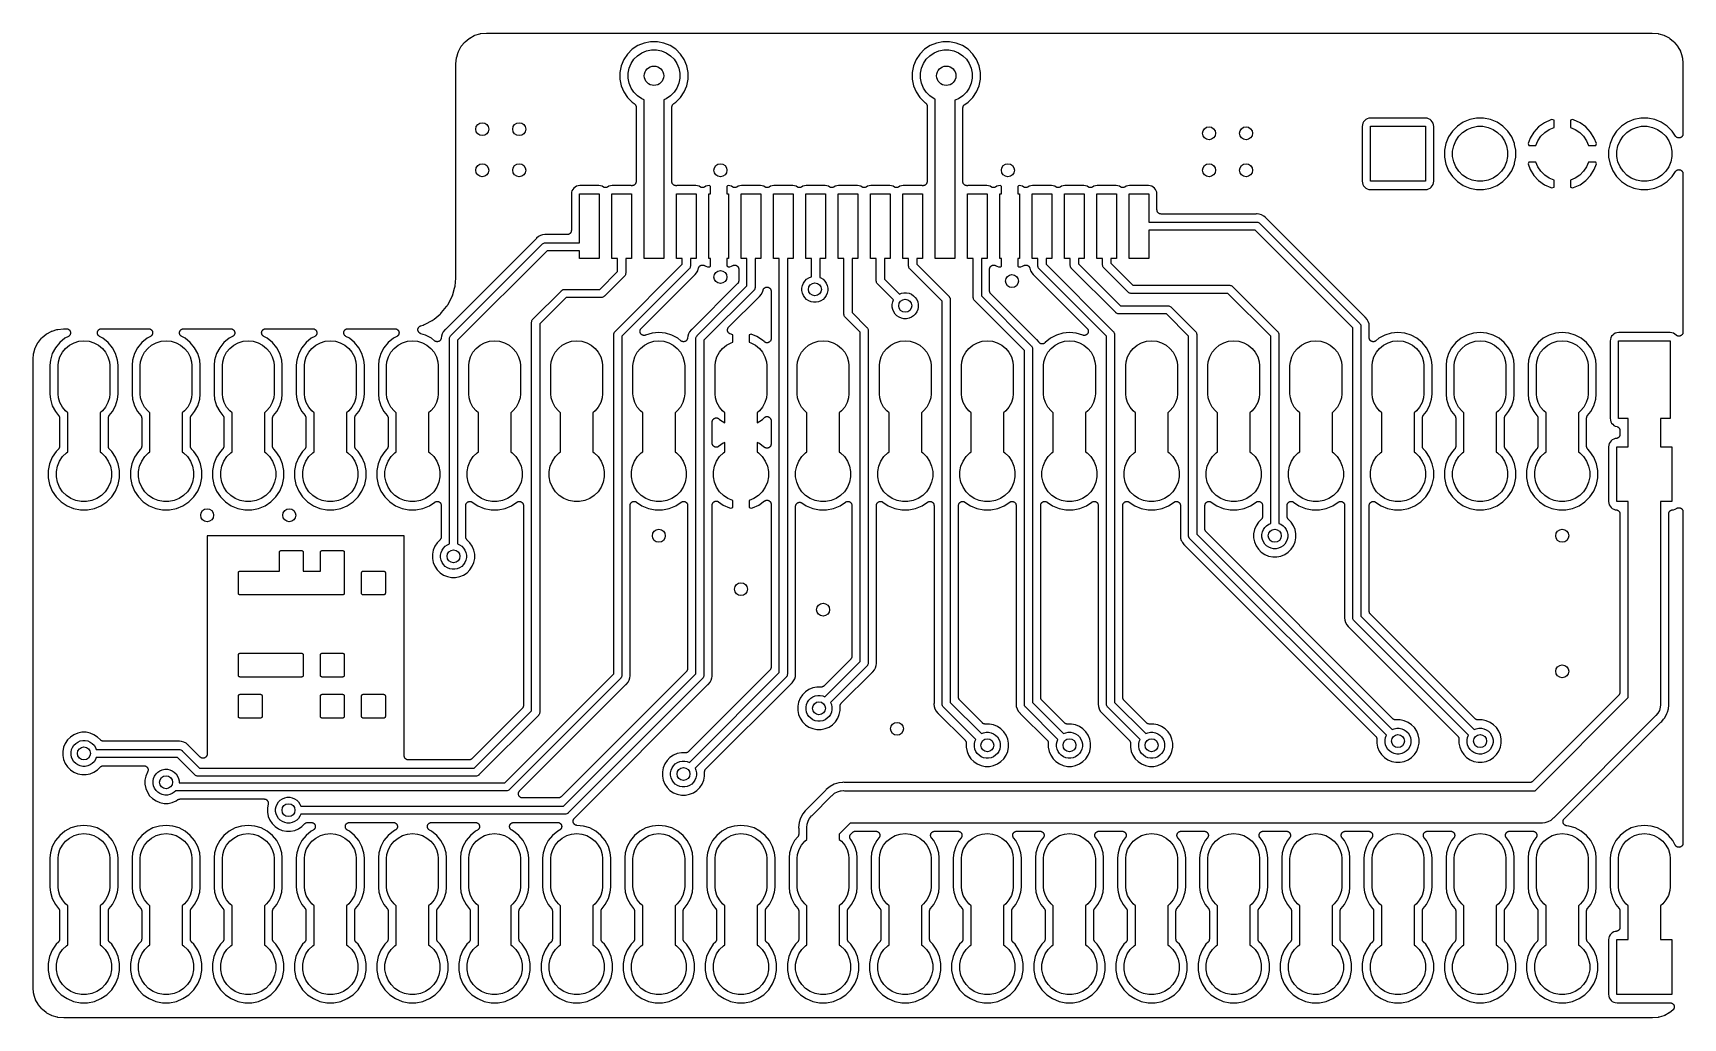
# Model space of a CAD drawing. Extents: x 94.3 to 145.3, y -143.8 to -113.4.
import ezdxf

# ---------------------------------------------------------------- set-up
doc = ezdxf.new("R2010")
doc.units = 0
doc.layers.add('BLACK', color=7, linetype='CONTINUOUS')

msp = doc.modelspace()

# ---------------------------------------------------------------- linework, layer by layer
at = {"layer": 'BLACK', "linetype": 'CONTINUOUS'}
for p, q in [((107.468, -113.931), (107.543, -113.791)), ((107.543, -113.791), (107.544, -113.79)), ((107.544, -113.79), (107.55, -113.78)), ((107.55, -113.78), (107.556, -113.77)), ((107.556, -113.77), (107.657, -113.648)), ((107.657, -113.648), (107.658, -113.646)), ((107.658, -113.646), (107.666, -113.638)), ((107.666, -113.638), (107.674, -113.63)), ((107.674, -113.63), (107.796, -113.529)), ((107.796, -113.529), (107.797, -113.528)), ((107.797, -113.528), (107.807, -113.522)), ((107.807, -113.522), (107.817, -113.515)), ((107.817, -113.515), (107.956, -113.44)), ((107.956, -113.44), (107.958, -113.439)), ((107.958, -113.439), (107.968, -113.435)), ((107.968, -113.435), (107.979, -113.43)), ((107.979, -113.43), (108.13, -113.383)), ((108.13, -113.383), (108.132, -113.383)), ((108.132, -113.383), (108.143, -113.381)), ((108.143, -113.381), (108.154, -113.378)), ((108.154, -113.378), (108.333, -113.36)), ((108.333, -113.36), (108.335, -113.36)), ((108.335, -113.36), (108.341, -113.36)), ((108.341, -113.36), (108.346, -113.359)), ((108.346, -113.359), (144.377, -113.359)), ((113.016, -113.747), (112.843, -113.862)), ((113.208, -113.668), (113.016, -113.747)), ((113.411, -113.627), (113.208, -113.668)), ((113.619, -113.627), (113.411, -113.627)), ((113.822, -113.668), (113.619, -113.627)), ((114.014, -113.747), (113.822, -113.668)), ((114.187, -113.862), (114.014, -113.747)), ((122.056, -113.747), (121.883, -113.862)), ((122.248, -113.668), (122.056, -113.747)), ((122.451, -113.627), (122.248, -113.668)), ((122.659, -113.627), (122.451, -113.627)), ((122.862, -113.668), (122.659, -113.627)), ((123.054, -113.747), (122.862, -113.668)), ((123.227, -113.862), (123.054, -113.747)), ((144.377, -113.359), (144.378, -113.359)), ((144.378, -113.359), (144.384, -113.36)), ((144.384, -113.36), (144.389, -113.36)), ((144.389, -113.36), (144.569, -113.377)), ((144.569, -113.377), (144.569, -113.377)), ((144.569, -113.377), (144.571, -113.377)), ((144.571, -113.377), (144.582, -113.38)), ((144.582, -113.38), (144.593, -113.382)), ((144.593, -113.382), (144.745, -113.428)), ((144.745, -113.428), (144.745, -113.428)), ((144.745, -113.428), (144.745, -113.428)), ((144.745, -113.428), (144.747, -113.428)), ((144.747, -113.428), (144.757, -113.433)), ((144.757, -113.433), (144.768, -113.437)), ((144.768, -113.437), (144.908, -113.512)), ((144.908, -113.512), (144.909, -113.513)), ((144.909, -113.513), (144.919, -113.519)), ((144.919, -113.519), (144.929, -113.525)), ((144.929, -113.525), (145.051, -113.626)), ((145.051, -113.626), (145.053, -113.627)), ((145.053, -113.627), (145.061, -113.635)), ((145.061, -113.635), (145.069, -113.643)), ((145.069, -113.643), (145.17, -113.765)), ((145.17, -113.765), (145.171, -113.766)), ((145.171, -113.766), (145.177, -113.776)), ((145.177, -113.776), (145.184, -113.786)), ((145.184, -113.786), (145.259, -113.925)), ((107.391, -114.31), (107.408, -114.13)), ((107.408, -114.128), (107.411, -114.117)), ((107.408, -114.13), (107.408, -114.128)), ((107.411, -114.117), (107.413, -114.106)), ((107.413, -114.106), (107.459, -113.954)), ((107.459, -113.952), (107.464, -113.942)), ((107.459, -113.954), (107.459, -113.952)), ((107.464, -113.942), (107.468, -113.931)), ((112.581, -114.182), (112.502, -114.374)), ((112.696, -114.009), (112.581, -114.182)), ((112.843, -113.862), (112.696, -114.009)), ((112.746, -114.448), (112.806, -114.302)), ((112.806, -114.302), (112.894, -114.171)), ((112.894, -114.171), (113.005, -114.06)), ((113.005, -114.06), (113.136, -113.972)), ((113.136, -113.972), (113.282, -113.912)), ((113.282, -113.912), (113.436, -113.881)), ((113.436, -113.881), (113.594, -113.881)), ((113.594, -113.881), (113.748, -113.912)), ((113.748, -113.912), (113.894, -113.972)), ((113.894, -113.972), (114.025, -114.06)), ((114.025, -114.06), (114.136, -114.171)), ((114.136, -114.171), (114.224, -114.302)), ((114.334, -114.009), (114.187, -113.862)), ((114.224, -114.302), (114.284, -114.448)), ((114.449, -114.182), (114.334, -114.009)), ((114.528, -114.374), (114.449, -114.182)), ((121.621, -114.182), (121.542, -114.374)), ((121.736, -114.009), (121.621, -114.182)), ((121.883, -113.862), (121.736, -114.009)), ((121.786, -114.448), (121.846, -114.302)), ((121.846, -114.302), (121.934, -114.171)), ((121.934, -114.171), (122.045, -114.06)), ((122.045, -114.06), (122.176, -113.972)), ((122.176, -113.972), (122.322, -113.912)), ((122.322, -113.912), (122.476, -113.881)), ((122.476, -113.881), (122.634, -113.881)), ((122.634, -113.881), (122.788, -113.912)), ((122.788, -113.912), (122.934, -113.972)), ((122.934, -113.972), (123.065, -114.06)), ((123.065, -114.06), (123.176, -114.171)), ((123.176, -114.171), (123.264, -114.302)), ((123.374, -114.009), (123.227, -113.862)), ((123.264, -114.302), (123.324, -114.448)), ((123.489, -114.182), (123.374, -114.009)), ((123.568, -114.374), (123.489, -114.182)), ((145.259, -113.925), (145.26, -113.927)), ((145.26, -113.927), (145.264, -113.937)), ((145.264, -113.937), (145.269, -113.948)), ((145.269, -113.948), (145.316, -114.099)), ((145.316, -114.099), (145.316, -114.101)), ((145.316, -114.101), (145.318, -114.112)), ((145.318, -114.112), (145.321, -114.123)), ((145.321, -114.123), (145.339, -114.302)), ((145.339, -114.302), (145.339, -114.304)), ((145.339, -114.304), (145.339, -114.31)), ((107.39, -114.321), (107.391, -114.315)), ((107.39, -114.322), (107.39, -114.321)), ((107.39, -120.92), (107.39, -114.322)), ((107.391, -114.315), (107.391, -114.31)), ((112.502, -114.374), (112.461, -114.577)), ((112.461, -114.577), (112.461, -114.785)), ((112.461, -114.785), (112.502, -114.988)), ((112.715, -114.602), (112.746, -114.448)), ((112.715, -114.76), (112.715, -114.602)), ((112.746, -114.914), (112.715, -114.76)), ((114.284, -114.448), (114.315, -114.602)), ((114.315, -114.76), (114.284, -114.914)), ((114.315, -114.602), (114.315, -114.76)), ((114.569, -114.577), (114.528, -114.374)), ((114.528, -114.988), (114.569, -114.785)), ((114.569, -114.785), (114.569, -114.577)), ((121.542, -114.374), (121.501, -114.577)), ((121.501, -114.577), (121.501, -114.785)), ((121.501, -114.785), (121.542, -114.988)), ((121.755, -114.602), (121.786, -114.448)), ((121.755, -114.76), (121.755, -114.602)), ((121.786, -114.914), (121.755, -114.76)), ((123.324, -114.448), (123.355, -114.602)), ((123.355, -114.76), (123.324, -114.914)), ((123.355, -114.602), (123.355, -114.76)), ((123.609, -114.577), (123.568, -114.374)), ((123.568, -114.988), (123.609, -114.785)), ((123.609, -114.785), (123.609, -114.577)), ((145.339, -114.31), (145.34, -114.315)), ((145.34, -114.315), (145.34, -116.477)), ((112.502, -114.988), (112.581, -115.18)), ((112.581, -115.18), (112.696, -115.353)), ((112.806, -115.06), (112.746, -114.914)), ((112.894, -115.191), (112.806, -115.06)), ((113.005, -115.302), (112.894, -115.191)), ((113.136, -115.39), (113.005, -115.302)), ((114.025, -115.302), (113.894, -115.39)), ((114.136, -115.191), (114.025, -115.302)), ((114.224, -115.06), (114.136, -115.191)), ((114.284, -114.914), (114.224, -115.06)), ((114.334, -115.353), (114.449, -115.18)), ((114.449, -115.18), (114.528, -114.988)), ((121.542, -114.988), (121.621, -115.18)), ((121.621, -115.18), (121.736, -115.353)), ((121.846, -115.06), (121.786, -114.914)), ((121.934, -115.191), (121.846, -115.06)), ((122.045, -115.302), (121.934, -115.191)), ((122.176, -115.39), (122.045, -115.302)), ((123.065, -115.302), (122.934, -115.39)), ((123.176, -115.191), (123.065, -115.302)), ((123.264, -115.06), (123.176, -115.191)), ((123.324, -114.914), (123.264, -115.06)), ((123.374, -115.353), (123.489, -115.18)), ((123.489, -115.18), (123.568, -114.988)), ((112.696, -115.353), (112.843, -115.5)), ((112.843, -115.5), (112.905, -115.541)), ((112.905, -115.541), (112.905, -115.541)), ((112.905, -115.541), (112.905, -115.541)), ((112.905, -115.541), (112.905, -115.541)), ((112.905, -115.541), (112.906, -115.542)), ((112.906, -115.542), (112.915, -115.549)), ((112.915, -115.549), (112.924, -115.557)), ((112.924, -115.557), (112.925, -115.557)), ((112.925, -115.557), (112.925, -115.558)), ((112.925, -115.558), (112.932, -115.567)), ((112.932, -115.567), (112.94, -115.576)), ((112.94, -115.576), (112.94, -115.577)), ((112.94, -115.577), (112.94, -115.577)), ((112.94, -115.577), (112.946, -115.588)), ((112.946, -115.588), (112.951, -115.598)), ((112.951, -115.598), (112.952, -115.599)), ((112.952, -115.599), (112.952, -115.599)), ((112.952, -115.599), (112.955, -115.61)), ((112.955, -115.61), (112.959, -115.622)), ((112.959, -115.622), (112.959, -115.622)), ((112.959, -115.622), (112.959, -115.623)), ((112.959, -115.623), (112.96, -115.635)), ((112.96, -115.635), (112.961, -115.646)), ((112.961, -115.646), (112.961, -117.954)), ((113.215, -115.423), (113.136, -115.39)), ((113.215, -118.335), (113.215, -115.423)), ((113.894, -115.39), (113.815, -115.423)), ((113.815, -115.423), (113.815, -120.335)), ((114.069, -115.645), (114.07, -115.633)), ((114.069, -115.646), (114.069, -115.645)), ((114.069, -117.954), (114.069, -115.646)), ((114.069, -115.646), (114.069, -115.646)), ((114.069, -115.646), (114.069, -115.646)), ((114.069, -115.646), (114.069, -115.646)), ((114.07, -115.633), (114.072, -115.621)), ((114.072, -115.62), (114.075, -115.609)), ((114.072, -115.621), (114.072, -115.62)), ((114.072, -115.621), (114.072, -115.621)), ((114.075, -115.609), (114.079, -115.597)), ((114.079, -115.596), (114.085, -115.586)), ((114.079, -115.597), (114.079, -115.596)), ((114.079, -115.597), (114.079, -115.597)), ((114.085, -115.586), (114.091, -115.576)), ((114.091, -115.575), (114.099, -115.566)), ((114.091, -115.576), (114.091, -115.575)), ((114.091, -115.575), (114.091, -115.575)), ((114.099, -115.566), (114.106, -115.556)), ((114.106, -115.556), (114.107, -115.556)), ((114.107, -115.556), (114.116, -115.548)), ((114.107, -115.556), (114.107, -115.556)), ((114.116, -115.548), (114.125, -115.541)), ((114.125, -115.541), (114.187, -115.5)), ((114.187, -115.5), (114.334, -115.353)), ((121.736, -115.353), (121.883, -115.5)), ((121.883, -115.5), (121.905, -115.514)), ((121.905, -115.514), (121.905, -115.514)), ((121.905, -115.514), (121.905, -115.514)), ((121.905, -115.514), (121.905, -115.514)), ((121.905, -115.514), (121.906, -115.515)), ((121.906, -115.515), (121.915, -115.523)), ((121.915, -115.523), (121.924, -115.53)), ((121.924, -115.53), (121.924, -115.531)), ((121.924, -115.531), (121.925, -115.531)), ((121.925, -115.531), (121.932, -115.54)), ((121.932, -115.54), (121.94, -115.549)), ((121.94, -115.549), (121.94, -115.55)), ((121.94, -115.55), (121.94, -115.55)), ((121.94, -115.55), (121.946, -115.561)), ((121.946, -115.561), (121.951, -115.571)), ((121.951, -115.571), (121.952, -115.572)), ((121.952, -115.572), (121.952, -115.572)), ((121.952, -115.572), (121.955, -115.584)), ((121.955, -115.584), (121.959, -115.595)), ((121.959, -115.595), (121.959, -115.596)), ((121.959, -115.596), (121.959, -115.596)), ((121.959, -115.596), (121.96, -115.608)), ((121.96, -115.608), (121.961, -115.62)), ((121.961, -115.62), (121.961, -117.954)), ((122.215, -115.406), (122.176, -115.39)), ((122.215, -118.335), (122.215, -115.406)), ((122.934, -115.39), (122.815, -115.439)), ((122.815, -115.439), (122.815, -120.335)), ((123.069, -115.671), (123.07, -115.66)), ((123.069, -115.672), (123.069, -115.671)), ((123.069, -115.673), (123.069, -115.672)), ((123.069, -117.954), (123.069, -115.673)), ((123.069, -115.673), (123.069, -115.673)), ((123.069, -115.673), (123.069, -115.673)), ((123.07, -115.66), (123.072, -115.648)), ((123.072, -115.647), (123.075, -115.635)), ((123.072, -115.648), (123.072, -115.647)), ((123.072, -115.647), (123.072, -115.647)), ((123.075, -115.635), (123.079, -115.624)), ((123.079, -115.623), (123.085, -115.613)), ((123.079, -115.624), (123.079, -115.623)), ((123.079, -115.624), (123.079, -115.624)), ((123.085, -115.613), (123.091, -115.602)), ((123.091, -115.601), (123.099, -115.592)), ((123.091, -115.602), (123.091, -115.601)), ((123.091, -115.602), (123.091, -115.602)), ((123.099, -115.592), (123.106, -115.583)), ((123.106, -115.583), (123.107, -115.583)), ((123.107, -115.582), (123.116, -115.575)), ((123.107, -115.583), (123.107, -115.582)), ((123.116, -115.575), (123.125, -115.567)), ((123.125, -115.567), (123.227, -115.5)), ((123.227, -115.5), (123.374, -115.353)), ((135.425, -116.194), (135.419, -116.25)), ((135.419, -116.25), (135.419, -117.938)), ((135.439, -116.146), (135.425, -116.194)), ((135.463, -116.102), (135.439, -116.146)), ((135.495, -116.064), (135.463, -116.102)), ((135.533, -116.032), (135.495, -116.064)), ((135.577, -116.008), (135.533, -116.032)), ((135.625, -115.994), (135.577, -116.008)), ((135.681, -115.988), (135.625, -115.994)), ((135.675, -117.944), (135.675, -116.244)), ((135.675, -116.244), (137.375, -116.244)), ((137.369, -115.988), (135.681, -115.988)), ((137.425, -115.994), (137.369, -115.988)), ((137.375, -116.244), (137.375, -117.944)), ((137.473, -116.008), (137.425, -115.994)), ((137.517, -116.032), (137.473, -116.008)), ((137.555, -116.064), (137.517, -116.032)), ((137.587, -116.102), (137.555, -116.064)), ((137.611, -116.146), (137.587, -116.102)), ((137.625, -116.194), (137.611, -116.146)), ((137.631, -116.25), (137.625, -116.194)), ((137.631, -117.938), (137.631, -116.25)), ((138.361, -116.236), (138.207, -116.39)), ((138.542, -116.116), (138.361, -116.236)), ((138.523, -116.434), (138.662, -116.341)), ((138.743, -116.032), (138.542, -116.116)), ((138.662, -116.341), (138.817, -116.277)), ((138.956, -115.99), (138.743, -116.032)), ((138.817, -116.277), (138.981, -116.244)), ((139.174, -115.99), (138.956, -115.99)), ((138.981, -116.244), (139.149, -116.244)), ((139.149, -116.244), (139.313, -116.277)), ((139.387, -116.032), (139.174, -115.99)), ((139.313, -116.277), (139.468, -116.341)), ((139.588, -116.116), (139.387, -116.032)), ((139.468, -116.341), (139.607, -116.434)), ((139.769, -116.236), (139.588, -116.116)), ((139.923, -116.39), (139.769, -116.236)), ((140.876, -116.265), (140.729, -116.423)), ((141.052, -116.139), (140.876, -116.265)), ((141.253, -116.048), (141.052, -116.139)), ((141.063, -116.434), (141.202, -116.341)), ((141.202, -116.341), (141.351, -116.279)), ((141.287, -116.038), (141.253, -116.048)), ((141.351, -116.058), (141.287, -116.038)), ((141.351, -116.279), (141.351, -116.058)), ((141.923, -116.038), (141.859, -116.058)), ((141.859, -116.058), (141.859, -116.279)), ((141.859, -116.279), (142.008, -116.341)), ((141.957, -116.048), (141.923, -116.038)), ((142.158, -116.139), (141.957, -116.048)), ((142.008, -116.341), (142.147, -116.434)), ((142.334, -116.265), (142.158, -116.139)), ((142.481, -116.423), (142.334, -116.265)), ((143.441, -116.236), (143.287, -116.39)), ((143.622, -116.116), (143.441, -116.236)), ((143.603, -116.434), (143.742, -116.341)), ((143.823, -116.032), (143.622, -116.116)), ((143.742, -116.341), (143.897, -116.277)), ((144.036, -115.99), (143.823, -116.032)), ((143.897, -116.277), (144.061, -116.244)), ((144.254, -115.99), (144.036, -115.99)), ((144.061, -116.244), (144.229, -116.244)), ((144.229, -116.244), (144.393, -116.277)), ((144.467, -116.032), (144.254, -115.99)), ((144.393, -116.277), (144.548, -116.341)), ((144.668, -116.116), (144.467, -116.032)), ((144.548, -116.341), (144.687, -116.434)), ((144.849, -116.236), (144.668, -116.116)), ((145.003, -116.39), (144.849, -116.236)), ((138.003, -116.772), (137.961, -116.985)), ((138.087, -116.571), (138.003, -116.772)), ((138.207, -116.39), (138.087, -116.571)), ((138.215, -117.01), (138.248, -116.846)), ((138.248, -116.846), (138.312, -116.691)), ((138.312, -116.691), (138.405, -116.552)), ((138.405, -116.552), (138.523, -116.434)), ((139.607, -116.434), (139.725, -116.552)), ((139.725, -116.552), (139.818, -116.691)), ((139.818, -116.691), (139.882, -116.846)), ((139.882, -116.846), (139.915, -117.01)), ((140.043, -116.571), (139.923, -116.39)), ((140.127, -116.772), (140.043, -116.571)), ((140.133, -116.802), (140.127, -116.772)), ((140.169, -116.985), (140.133, -116.802)), ((140.615, -116.607), (140.55, -116.78)), ((140.55, -116.78), (140.569, -116.84)), ((140.569, -116.84), (140.79, -116.84)), ((140.729, -116.423), (140.615, -116.607)), ((140.79, -116.84), (140.852, -116.691)), ((140.852, -116.691), (140.945, -116.552)), ((140.945, -116.552), (141.063, -116.434)), ((142.147, -116.434), (142.265, -116.552)), ((142.265, -116.552), (142.358, -116.691)), ((142.358, -116.691), (142.42, -116.84)), ((142.42, -116.84), (142.641, -116.84)), ((142.595, -116.607), (142.481, -116.423)), ((142.66, -116.78), (142.595, -116.607)), ((142.641, -116.84), (142.66, -116.78)), ((143.083, -116.772), (143.041, -116.985)), ((143.167, -116.571), (143.083, -116.772)), ((143.287, -116.39), (143.167, -116.571)), ((143.295, -117.01), (143.328, -116.846)), ((143.328, -116.846), (143.392, -116.691)), ((143.392, -116.691), (143.485, -116.552)), ((143.485, -116.552), (143.603, -116.434)), ((144.687, -116.434), (144.805, -116.552)), ((144.805, -116.552), (144.898, -116.691)), ((144.898, -116.691), (144.962, -116.846)), ((144.962, -116.846), (144.995, -117.01)), ((145.107, -116.547), (145.003, -116.39)), ((145.115, -116.557), (145.107, -116.547)), ((145.123, -116.566), (145.115, -116.557)), ((145.133, -116.574), (145.123, -116.566)), ((145.123, -116.566), (145.123, -116.566)), ((145.123, -116.566), (145.123, -116.566)), ((145.142, -116.582), (145.133, -116.574)), ((145.153, -116.588), (145.142, -116.582)), ((145.142, -116.582), (145.142, -116.582)), ((145.142, -116.582), (145.142, -116.582)), ((145.164, -116.594), (145.153, -116.588)), ((145.176, -116.597), (145.164, -116.594)), ((145.164, -116.594), (145.164, -116.594)), ((145.164, -116.594), (145.164, -116.594)), ((145.187, -116.601), (145.176, -116.597)), ((145.188, -116.601), (145.187, -116.601)), ((145.2, -116.602), (145.188, -116.601)), ((145.188, -116.601), (145.188, -116.601)), ((145.212, -116.604), (145.2, -116.602)), ((145.225, -116.602), (145.212, -116.604)), ((145.212, -116.604), (145.212, -116.604)), ((145.212, -116.604), (145.212, -116.604)), ((145.237, -116.601), (145.225, -116.602)), ((145.249, -116.598), (145.237, -116.601)), ((145.237, -116.601), (145.237, -116.601)), ((145.237, -116.601), (145.237, -116.601)), ((145.261, -116.594), (145.249, -116.598)), ((145.272, -116.589), (145.261, -116.594)), ((145.261, -116.594), (145.261, -116.594)), ((145.261, -116.594), (145.261, -116.594)), ((145.283, -116.583), (145.272, -116.589)), ((145.292, -116.575), (145.283, -116.583)), ((145.283, -116.583), (145.283, -116.583)), ((145.283, -116.583), (145.283, -116.583)), ((145.302, -116.567), (145.292, -116.575)), ((145.31, -116.558), (145.302, -116.567)), ((145.302, -116.567), (145.302, -116.567)), ((145.302, -116.567), (145.302, -116.567)), ((145.318, -116.548), (145.31, -116.558)), ((145.324, -116.537), (145.318, -116.548)), ((145.318, -116.548), (145.318, -116.548)), ((145.318, -116.548), (145.318, -116.548)), ((145.33, -116.527), (145.324, -116.537)), ((145.334, -116.515), (145.33, -116.526)), ((145.33, -116.526), (145.33, -116.527)), ((145.33, -116.527), (145.33, -116.527)), ((145.337, -116.503), (145.334, -116.515)), ((145.339, -116.491), (145.337, -116.503)), ((145.337, -116.503), (145.337, -116.503)), ((145.337, -116.503), (145.337, -116.503)), ((145.34, -116.478), (145.339, -116.491)), ((145.34, -116.477), (145.34, -116.478)), ((145.34, -116.478), (145.34, -116.478)), ((145.34, -116.478), (145.34, -116.478)), ((145.34, -116.478), (145.34, -116.478)), ((137.961, -116.985), (137.961, -117.203)), ((137.961, -117.203), (138.003, -117.416)), ((138.215, -117.178), (138.215, -117.01)), ((138.248, -117.342), (138.215, -117.178)), ((138.312, -117.497), (138.248, -117.342)), ((139.882, -117.342), (139.818, -117.497)), ((139.915, -117.178), (139.882, -117.342)), ((139.915, -117.01), (139.915, -117.178)), ((140.133, -117.386), (140.169, -117.203)), ((140.169, -117.203), (140.169, -116.985)), ((140.569, -117.348), (140.55, -117.408)), ((140.79, -117.348), (140.569, -117.348)), ((140.852, -117.497), (140.79, -117.348)), ((142.42, -117.348), (142.358, -117.497)), ((142.641, -117.348), (142.42, -117.348)), ((142.66, -117.408), (142.641, -117.348)), ((143.041, -116.985), (143.041, -117.203)), ((143.041, -117.203), (143.083, -117.416)), ((143.295, -117.178), (143.295, -117.01)), ((143.328, -117.342), (143.295, -117.178)), ((143.392, -117.497), (143.328, -117.342)), ((144.962, -117.342), (144.898, -117.497)), ((144.995, -117.178), (144.962, -117.342)), ((144.995, -117.01), (144.995, -117.178)), ((138.003, -117.416), (138.087, -117.617)), ((138.087, -117.617), (138.207, -117.798)), ((138.207, -117.798), (138.361, -117.952)), ((138.405, -117.636), (138.312, -117.497)), ((138.523, -117.754), (138.405, -117.636)), ((138.662, -117.847), (138.523, -117.754)), ((138.817, -117.911), (138.662, -117.847)), ((139.468, -117.847), (139.313, -117.911)), ((139.607, -117.754), (139.468, -117.847)), ((139.725, -117.636), (139.607, -117.754)), ((139.818, -117.497), (139.725, -117.636)), ((139.769, -117.952), (139.923, -117.798)), ((139.923, -117.798), (140.043, -117.617)), ((140.043, -117.617), (140.127, -117.416)), ((140.127, -117.416), (140.133, -117.386)), ((140.133, -117.386), (140.133, -117.386)), ((140.55, -117.408), (140.615, -117.581)), ((140.615, -117.581), (140.729, -117.765)), ((140.729, -117.765), (140.876, -117.923)), ((140.945, -117.636), (140.852, -117.497)), ((141.063, -117.754), (140.945, -117.636)), ((141.202, -117.847), (141.063, -117.754)), ((141.351, -117.909), (141.202, -117.847)), ((142.008, -117.847), (141.859, -117.909)), ((142.147, -117.754), (142.008, -117.847)), ((142.265, -117.636), (142.147, -117.754)), ((142.358, -117.497), (142.265, -117.636)), ((142.334, -117.923), (142.481, -117.765)), ((142.481, -117.765), (142.595, -117.581)), ((142.595, -117.581), (142.66, -117.408)), ((143.083, -117.416), (143.167, -117.617)), ((143.167, -117.617), (143.287, -117.798)), ((143.287, -117.798), (143.441, -117.952)), ((143.485, -117.636), (143.392, -117.497)), ((143.603, -117.754), (143.485, -117.636)), ((143.742, -117.847), (143.603, -117.754)), ((143.897, -117.911), (143.742, -117.847)), ((144.548, -117.847), (144.393, -117.911)), ((144.687, -117.754), (144.548, -117.847)), ((144.805, -117.636), (144.687, -117.754)), ((144.898, -117.497), (144.805, -117.636)), ((144.849, -117.952), (145.003, -117.798)), ((145.003, -117.798), (145.107, -117.641)), ((145.107, -117.641), (145.108, -117.64)), ((145.108, -117.639), (145.116, -117.63)), ((145.108, -117.64), (145.108, -117.639)), ((145.108, -117.64), (145.108, -117.64)), ((145.108, -117.64), (145.108, -117.64)), ((145.116, -117.63), (145.124, -117.621)), ((145.124, -117.62), (145.134, -117.613)), ((145.124, -117.621), (145.124, -117.62)), ((145.124, -117.621), (145.124, -117.621)), ((145.134, -117.613), (145.143, -117.605)), ((145.143, -117.605), (145.144, -117.605)), ((145.144, -117.605), (145.155, -117.599)), ((145.144, -117.605), (145.144, -117.605)), ((145.155, -117.599), (145.165, -117.594)), ((145.165, -117.594), (145.166, -117.594)), ((145.166, -117.593), (145.177, -117.59)), ((145.166, -117.594), (145.166, -117.593)), ((145.177, -117.59), (145.189, -117.587)), ((145.189, -117.587), (145.189, -117.587)), ((145.189, -117.587), (145.19, -117.587)), ((145.19, -117.587), (145.202, -117.585)), ((145.202, -117.585), (145.214, -117.584)), ((145.214, -117.584), (145.214, -117.584)), ((145.214, -117.584), (145.214, -117.584)), ((145.214, -117.584), (145.226, -117.586)), ((145.226, -117.586), (145.239, -117.587)), ((145.239, -117.587), (145.239, -117.587)), ((145.239, -117.587), (145.239, -117.587)), ((145.239, -117.587), (145.25, -117.591)), ((145.25, -117.591), (145.262, -117.594)), ((145.262, -117.594), (145.262, -117.594)), ((145.262, -117.594), (145.263, -117.594)), ((145.263, -117.594), (145.273, -117.6)), ((145.273, -117.6), (145.284, -117.606)), ((145.284, -117.606), (145.284, -117.606)), ((145.284, -117.606), (145.284, -117.606)), ((145.284, -117.606), (145.294, -117.614)), ((145.294, -117.614), (145.303, -117.622)), ((145.303, -117.622), (145.303, -117.622)), ((145.303, -117.622), (145.303, -117.622)), ((145.303, -117.622), (145.311, -117.631)), ((145.311, -117.631), (145.319, -117.641)), ((145.319, -117.641), (145.319, -117.641)), ((145.319, -117.641), (145.319, -117.641)), ((145.319, -117.641), (145.325, -117.652)), ((145.325, -117.652), (145.33, -117.663)), ((145.33, -117.663), (145.33, -117.663)), ((145.33, -117.663), (145.331, -117.663)), ((145.331, -117.663), (145.334, -117.675)), ((145.334, -117.675), (145.338, -117.687)), ((145.338, -117.687), (145.338, -117.687)), ((145.338, -117.687), (145.338, -117.687)), ((145.338, -117.687), (145.339, -117.699)), ((145.339, -117.699), (145.34, -117.711)), ((145.34, -117.711), (145.34, -122.606)), ((110.965, -118.285), (110.959, -118.341)), ((110.959, -118.341), (110.959, -119.464)), ((110.979, -118.237), (110.965, -118.285)), ((111.003, -118.193), (110.979, -118.237)), ((111.035, -118.155), (111.003, -118.193)), ((111.073, -118.123), (111.035, -118.155)), ((111.117, -118.099), (111.073, -118.123)), ((111.165, -118.085), (111.117, -118.099)), ((111.221, -118.079), (111.165, -118.085)), ((111.215, -119.845), (111.215, -118.335)), ((111.215, -118.335), (111.815, -118.335)), ((111.809, -118.079), (111.221, -118.079)), ((111.865, -118.085), (111.809, -118.079)), ((111.815, -118.335), (111.815, -120.335)), ((111.913, -118.099), (111.865, -118.085)), ((111.955, -118.122), (111.913, -118.099)), ((111.966, -118.126), (111.955, -118.122)), ((111.977, -118.131), (111.966, -118.126)), ((111.978, -118.131), (111.977, -118.131)), ((111.977, -118.131), (111.977, -118.131)), ((111.99, -118.134), (111.978, -118.131)), ((112.001, -118.136), (111.99, -118.134)), ((112.002, -118.136), (112.001, -118.136)), ((112.014, -118.136), (112.002, -118.136)), ((112.002, -118.136), (112.002, -118.136)), ((112.026, -118.136), (112.014, -118.136)), ((112.027, -118.136), (112.026, -118.136)), ((112.039, -118.134), (112.027, -118.136)), ((112.027, -118.136), (112.027, -118.136)), ((112.05, -118.132), (112.039, -118.134)), ((112.051, -118.132), (112.05, -118.132)), ((112.062, -118.127), (112.051, -118.132)), ((112.051, -118.132), (112.051, -118.132)), ((112.073, -118.123), (112.062, -118.127)), ((112.074, -118.122), (112.073, -118.123)), ((112.075, -118.122), (112.074, -118.122)), ((112.074, -118.122), (112.074, -118.122)), ((112.074, -118.122), (112.074, -118.122)), ((112.117, -118.099), (112.075, -118.122)), ((112.165, -118.085), (112.117, -118.099)), ((112.221, -118.079), (112.165, -118.085)), ((112.215, -120.335), (112.215, -118.335)), ((112.215, -118.335), (112.815, -118.335)), ((112.809, -118.079), (112.221, -118.079)), ((112.822, -118.08), (112.809, -118.079)), ((112.815, -118.335), (112.815, -120.335)), ((112.827, -118.08), (112.822, -118.08)), ((112.833, -118.081), (112.827, -118.08)), ((112.84, -118.08), (112.833, -118.081)), ((112.846, -118.08), (112.84, -118.08)), ((112.852, -118.079), (112.846, -118.08)), ((112.858, -118.079), (112.852, -118.079)), ((112.864, -118.077), (112.858, -118.079)), ((112.871, -118.076), (112.864, -118.077)), ((112.876, -118.073), (112.871, -118.076)), ((112.882, -118.072), (112.876, -118.073)), ((112.887, -118.069), (112.882, -118.072)), ((112.894, -118.066), (112.887, -118.069)), ((112.898, -118.063), (112.894, -118.066)), ((112.904, -118.06), (112.898, -118.063)), ((112.909, -118.056), (112.904, -118.06)), ((112.914, -118.052), (112.909, -118.056)), ((112.918, -118.048), (112.914, -118.052)), ((112.923, -118.045), (112.918, -118.048)), ((112.927, -118.04), (112.923, -118.045)), ((112.932, -118.035), (112.927, -118.04)), ((112.935, -118.03), (112.932, -118.035)), ((112.939, -118.026), (112.935, -118.03)), ((112.942, -118.02), (112.939, -118.026)), ((112.946, -118.014), (112.942, -118.02)), ((112.948, -118.009), (112.946, -118.014)), ((112.951, -118.004), (112.948, -118.009)), ((112.953, -117.998), (112.951, -118.004)), ((112.955, -117.992), (112.953, -117.998)), ((112.956, -117.986), (112.955, -117.992)), ((112.958, -117.98), (112.956, -117.986)), ((112.959, -117.974), (112.958, -117.98)), ((112.96, -117.967), (112.959, -117.974)), ((112.961, -117.956), (112.96, -117.962)), ((112.96, -117.962), (112.96, -117.967)), ((112.961, -117.954), (112.961, -117.956)), ((113.215, -120.335), (113.215, -118.335)), ((114.07, -117.96), (114.069, -117.954)), ((114.07, -117.966), (114.07, -117.96)), ((114.071, -117.972), (114.07, -117.966)), ((114.071, -117.979), (114.071, -117.972)), ((114.073, -117.984), (114.071, -117.979)), ((114.074, -117.99), (114.073, -117.984)), ((114.077, -117.996), (114.074, -117.99)), ((114.079, -118.002), (114.077, -117.996)), ((114.081, -118.008), (114.079, -118.002)), ((114.083, -118.013), (114.081, -118.008)), ((114.087, -118.018), (114.083, -118.013)), ((114.09, -118.024), (114.087, -118.018)), ((114.094, -118.029), (114.09, -118.024)), ((114.097, -118.034), (114.094, -118.029)), ((114.102, -118.038), (114.097, -118.034)), ((114.106, -118.044), (114.102, -118.038)), ((114.11, -118.047), (114.106, -118.044)), ((114.114, -118.051), (114.11, -118.047)), ((114.12, -118.055), (114.114, -118.051)), ((114.125, -118.059), (114.12, -118.055)), ((114.13, -118.062), (114.125, -118.059)), ((114.135, -118.065), (114.13, -118.062)), ((114.141, -118.068), (114.135, -118.065)), ((114.147, -118.071), (114.141, -118.068)), ((114.152, -118.073), (114.147, -118.071)), ((114.158, -118.075), (114.152, -118.073)), ((114.164, -118.076), (114.158, -118.075)), ((114.17, -118.078), (114.164, -118.076)), ((114.176, -118.079), (114.17, -118.078)), ((114.182, -118.08), (114.176, -118.079)), ((114.189, -118.08), (114.182, -118.08)), ((114.195, -118.081), (114.189, -118.08)), ((114.201, -118.081), (114.195, -118.081)), ((114.207, -118.081), (114.201, -118.081)), ((114.208, -118.08), (114.207, -118.081)), ((114.221, -118.079), (114.208, -118.08)), ((114.215, -120.335), (114.215, -118.335)), ((114.215, -118.335), (114.815, -118.335)), ((114.809, -118.079), (114.221, -118.079)), ((114.865, -118.085), (114.809, -118.079)), ((114.815, -118.335), (114.815, -120.335)), ((114.913, -118.099), (114.865, -118.085)), ((114.955, -118.122), (114.913, -118.099)), ((114.966, -118.126), (114.955, -118.122)), ((114.977, -118.131), (114.966, -118.126)), ((114.978, -118.131), (114.977, -118.131)), ((114.977, -118.131), (114.977, -118.131)), ((114.99, -118.134), (114.978, -118.131)), ((115.001, -118.136), (114.99, -118.134)), ((115.002, -118.136), (115.001, -118.136)), ((115.014, -118.136), (115.002, -118.136)), ((115.002, -118.136), (115.002, -118.136)), ((115.026, -118.136), (115.014, -118.136)), ((115.027, -118.136), (115.026, -118.136)), ((115.039, -118.134), (115.027, -118.136)), ((115.027, -118.136), (115.027, -118.136)), ((115.05, -118.132), (115.039, -118.134)), ((115.051, -118.132), (115.05, -118.132)), ((115.062, -118.127), (115.051, -118.132)), ((115.051, -118.132), (115.051, -118.132)), ((115.073, -118.123), (115.062, -118.127)), ((115.074, -118.122), (115.073, -118.123)), ((115.075, -118.122), (115.074, -118.122)), ((115.074, -118.122), (115.074, -118.122)), ((115.074, -118.122), (115.074, -118.122)), ((115.117, -118.099), (115.075, -118.122)), ((115.165, -118.085), (115.117, -118.099)), ((115.22, -118.079), (115.165, -118.085)), ((115.215, -120.335), (115.215, -118.335)), ((115.215, -118.335), (115.261, -118.335)), ((115.239, -118.08), (115.22, -118.079)), ((115.261, -118.102), (115.239, -118.08)), ((115.261, -118.335), (115.261, -118.102)), ((115.791, -118.08), (115.769, -118.102)), ((115.769, -118.102), (115.769, -118.335)), ((115.769, -118.335), (115.815, -118.335)), ((115.81, -118.079), (115.791, -118.08)), ((115.865, -118.085), (115.81, -118.079)), ((115.815, -118.335), (115.815, -120.335)), ((115.913, -118.099), (115.865, -118.085)), ((115.955, -118.122), (115.913, -118.099)), ((115.966, -118.126), (115.955, -118.122)), ((115.977, -118.131), (115.966, -118.126)), ((115.978, -118.131), (115.977, -118.131)), ((115.977, -118.131), (115.977, -118.131)), ((115.99, -118.134), (115.978, -118.131)), ((116.001, -118.136), (115.99, -118.134)), ((116.002, -118.136), (116.001, -118.136)), ((116.014, -118.136), (116.002, -118.136)), ((116.002, -118.136), (116.002, -118.136)), ((116.026, -118.136), (116.014, -118.136)), ((116.027, -118.136), (116.026, -118.136)), ((116.039, -118.134), (116.027, -118.136)), ((116.027, -118.136), (116.027, -118.136)), ((116.05, -118.132), (116.039, -118.134)), ((116.051, -118.132), (116.05, -118.132)), ((116.062, -118.127), (116.051, -118.132)), ((116.051, -118.132), (116.051, -118.132)), ((116.073, -118.123), (116.062, -118.127)), ((116.074, -118.122), (116.073, -118.123)), ((116.075, -118.122), (116.074, -118.122)), ((116.074, -118.122), (116.074, -118.122)), ((116.074, -118.122), (116.074, -118.122)), ((116.117, -118.099), (116.075, -118.122)), ((116.165, -118.085), (116.117, -118.099)), ((116.221, -118.079), (116.165, -118.085)), ((116.215, -120.335), (116.215, -118.335)), ((116.215, -118.335), (116.815, -118.335)), ((116.809, -118.079), (116.221, -118.079)), ((116.865, -118.085), (116.809, -118.079)), ((116.815, -118.335), (116.815, -120.335)), ((116.913, -118.099), (116.865, -118.085)), ((116.955, -118.122), (116.913, -118.099)), ((116.966, -118.126), (116.955, -118.122)), ((116.977, -118.131), (116.966, -118.126)), ((116.978, -118.131), (116.977, -118.131)), ((116.977, -118.131), (116.977, -118.131)), ((116.99, -118.134), (116.978, -118.131)), ((117.001, -118.136), (116.99, -118.134)), ((117.002, -118.136), (117.001, -118.136)), ((117.014, -118.136), (117.002, -118.136)), ((117.002, -118.136), (117.002, -118.136)), ((117.026, -118.136), (117.014, -118.136)), ((117.027, -118.136), (117.026, -118.136)), ((117.039, -118.134), (117.027, -118.136)), ((117.027, -118.136), (117.027, -118.136)), ((117.05, -118.132), (117.039, -118.134)), ((117.051, -118.132), (117.05, -118.132)), ((117.062, -118.127), (117.051, -118.132)), ((117.051, -118.132), (117.051, -118.132)), ((117.073, -118.123), (117.062, -118.127)), ((117.074, -118.122), (117.073, -118.123)), ((117.075, -118.122), (117.074, -118.122)), ((117.074, -118.122), (117.074, -118.122)), ((117.074, -118.122), (117.074, -118.122)), ((117.117, -118.099), (117.075, -118.122)), ((117.165, -118.085), (117.117, -118.099)), ((117.221, -118.079), (117.165, -118.085)), ((117.215, -120.335), (117.215, -118.335)), ((117.215, -118.335), (117.815, -118.335)), ((117.809, -118.079), (117.221, -118.079)), ((117.865, -118.085), (117.809, -118.079)), ((117.815, -118.335), (117.815, -120.335)), ((117.913, -118.099), (117.865, -118.085)), ((117.955, -118.122), (117.913, -118.099)), ((117.966, -118.126), (117.955, -118.122)), ((117.977, -118.131), (117.966, -118.126)), ((117.978, -118.131), (117.977, -118.131)), ((117.977, -118.131), (117.977, -118.131)), ((117.99, -118.134), (117.978, -118.131)), ((118.001, -118.136), (117.99, -118.134)), ((118.002, -118.136), (118.001, -118.136)), ((118.014, -118.136), (118.002, -118.136)), ((118.002, -118.136), (118.002, -118.136)), ((118.026, -118.136), (118.014, -118.136)), ((118.027, -118.136), (118.026, -118.136)), ((118.039, -118.134), (118.027, -118.136)), ((118.027, -118.136), (118.027, -118.136)), ((118.05, -118.132), (118.039, -118.134)), ((118.051, -118.132), (118.05, -118.132)), ((118.062, -118.127), (118.051, -118.132)), ((118.051, -118.132), (118.051, -118.132)), ((118.073, -118.123), (118.062, -118.127)), ((118.074, -118.122), (118.073, -118.123)), ((118.075, -118.122), (118.074, -118.122)), ((118.074, -118.122), (118.074, -118.122)), ((118.074, -118.122), (118.074, -118.122)), ((118.117, -118.099), (118.075, -118.122)), ((118.165, -118.085), (118.117, -118.099)), ((118.221, -118.079), (118.165, -118.085)), ((118.215, -120.335), (118.215, -118.335)), ((118.215, -118.335), (118.815, -118.335)), ((118.809, -118.079), (118.221, -118.079)), ((118.865, -118.085), (118.809, -118.079)), ((118.815, -118.335), (118.815, -120.335)), ((118.913, -118.099), (118.865, -118.085)), ((118.955, -118.122), (118.913, -118.099)), ((118.966, -118.126), (118.955, -118.122)), ((118.977, -118.131), (118.966, -118.126)), ((118.978, -118.131), (118.977, -118.131)), ((118.977, -118.131), (118.977, -118.131)), ((118.99, -118.134), (118.978, -118.131)), ((119.001, -118.136), (118.99, -118.134)), ((119.002, -118.136), (119.001, -118.136)), ((119.014, -118.136), (119.002, -118.136)), ((119.002, -118.136), (119.002, -118.136)), ((119.026, -118.136), (119.014, -118.136)), ((119.027, -118.136), (119.026, -118.136)), ((119.039, -118.134), (119.027, -118.136)), ((119.027, -118.136), (119.027, -118.136)), ((119.05, -118.132), (119.039, -118.134)), ((119.051, -118.132), (119.05, -118.132)), ((119.062, -118.127), (119.051, -118.132)), ((119.051, -118.132), (119.051, -118.132)), ((119.073, -118.123), (119.062, -118.127)), ((119.074, -118.122), (119.073, -118.123)), ((119.075, -118.122), (119.074, -118.122)), ((119.074, -118.122), (119.074, -118.122)), ((119.074, -118.122), (119.074, -118.122)), ((119.117, -118.099), (119.075, -118.122)), ((119.165, -118.085), (119.117, -118.099)), ((119.221, -118.079), (119.165, -118.085)), ((119.215, -120.335), (119.215, -118.335)), ((119.215, -118.335), (119.815, -118.335)), ((119.809, -118.079), (119.221, -118.079)), ((119.865, -118.085), (119.809, -118.079)), ((119.815, -118.335), (119.815, -120.335)), ((119.913, -118.099), (119.865, -118.085)), ((119.955, -118.122), (119.913, -118.099)), ((119.966, -118.126), (119.955, -118.122)), ((119.977, -118.131), (119.966, -118.126)), ((119.978, -118.131), (119.977, -118.131)), ((119.977, -118.131), (119.977, -118.131)), ((119.99, -118.134), (119.978, -118.131)), ((120.001, -118.136), (119.99, -118.134)), ((120.002, -118.136), (120.001, -118.136)), ((120.014, -118.136), (120.002, -118.136)), ((120.002, -118.136), (120.002, -118.136)), ((120.026, -118.136), (120.014, -118.136)), ((120.027, -118.136), (120.026, -118.136)), ((120.039, -118.134), (120.027, -118.136)), ((120.027, -118.136), (120.027, -118.136)), ((120.05, -118.132), (120.039, -118.134)), ((120.051, -118.132), (120.05, -118.132)), ((120.062, -118.127), (120.051, -118.132)), ((120.051, -118.132), (120.051, -118.132)), ((120.073, -118.123), (120.062, -118.127)), ((120.074, -118.122), (120.073, -118.123)), ((120.075, -118.122), (120.074, -118.122)), ((120.074, -118.122), (120.074, -118.122)), ((120.074, -118.122), (120.074, -118.122)), ((120.117, -118.099), (120.075, -118.122)), ((120.165, -118.085), (120.117, -118.099)), ((120.221, -118.079), (120.165, -118.085)), ((120.215, -120.335), (120.215, -118.335)), ((120.215, -118.335), (120.815, -118.335)), ((120.809, -118.079), (120.221, -118.079)), ((120.865, -118.085), (120.809, -118.079)), ((120.815, -118.335), (120.815, -120.335)), ((120.913, -118.099), (120.865, -118.085)), ((120.955, -118.122), (120.913, -118.099)), ((120.966, -118.126), (120.955, -118.122)), ((120.977, -118.131), (120.966, -118.126)), ((120.978, -118.131), (120.977, -118.131)), ((120.977, -118.131), (120.977, -118.131)), ((120.99, -118.134), (120.978, -118.131)), ((121.001, -118.136), (120.99, -118.134)), ((121.002, -118.136), (121.001, -118.136)), ((121.014, -118.136), (121.002, -118.136)), ((121.002, -118.136), (121.002, -118.136)), ((121.026, -118.136), (121.014, -118.136)), ((121.027, -118.136), (121.026, -118.136)), ((121.039, -118.134), (121.027, -118.136)), ((121.027, -118.136), (121.027, -118.136)), ((121.05, -118.132), (121.039, -118.134)), ((121.051, -118.132), (121.05, -118.132)), ((121.062, -118.127), (121.051, -118.132)), ((121.051, -118.132), (121.051, -118.132)), ((121.073, -118.123), (121.062, -118.127)), ((121.074, -118.122), (121.073, -118.123)), ((121.075, -118.122), (121.074, -118.122)), ((121.074, -118.122), (121.074, -118.122)), ((121.074, -118.122), (121.074, -118.122)), ((121.117, -118.099), (121.075, -118.122)), ((121.165, -118.085), (121.117, -118.099)), ((121.221, -118.079), (121.165, -118.085)), ((121.215, -120.335), (121.215, -118.335)), ((121.215, -118.335), (121.815, -118.335)), ((121.809, -118.079), (121.221, -118.079)), ((121.822, -118.08), (121.809, -118.079)), ((121.815, -118.335), (121.815, -120.335)), ((121.827, -118.08), (121.822, -118.08)), ((121.833, -118.081), (121.827, -118.08)), ((121.84, -118.08), (121.833, -118.081)), ((121.846, -118.08), (121.84, -118.08)), ((121.852, -118.079), (121.846, -118.08)), ((121.858, -118.079), (121.852, -118.079)), ((121.864, -118.077), (121.858, -118.079)), ((121.871, -118.076), (121.864, -118.077)), ((121.876, -118.073), (121.871, -118.076)), ((121.882, -118.072), (121.876, -118.073)), ((121.887, -118.069), (121.882, -118.072)), ((121.894, -118.066), (121.887, -118.069)), ((121.898, -118.063), (121.894, -118.066)), ((121.904, -118.06), (121.898, -118.063)), ((121.909, -118.056), (121.904, -118.06)), ((121.914, -118.052), (121.909, -118.056)), ((121.918, -118.048), (121.914, -118.052)), ((121.923, -118.045), (121.918, -118.048)), ((121.927, -118.04), (121.923, -118.045)), ((121.932, -118.035), (121.927, -118.04)), ((121.935, -118.03), (121.932, -118.035)), ((121.939, -118.026), (121.935, -118.03)), ((121.942, -118.02), (121.939, -118.026)), ((121.946, -118.014), (121.942, -118.02)), ((121.948, -118.009), (121.946, -118.014)), ((121.951, -118.004), (121.948, -118.009)), ((121.953, -117.998), (121.951, -118.004)), ((121.955, -117.992), (121.953, -117.998)), ((121.956, -117.986), (121.955, -117.992)), ((121.958, -117.98), (121.956, -117.986)), ((121.959, -117.974), (121.958, -117.98)), ((121.96, -117.967), (121.959, -117.974)), ((121.961, -117.956), (121.96, -117.962)), ((121.96, -117.962), (121.96, -117.967)), ((121.961, -117.954), (121.961, -117.956)), ((122.215, -120.335), (122.215, -118.335)), ((123.07, -117.96), (123.069, -117.954)), ((123.07, -117.966), (123.07, -117.96)), ((123.071, -117.972), (123.07, -117.966)), ((123.071, -117.979), (123.071, -117.972)), ((123.073, -117.984), (123.071, -117.979)), ((123.074, -117.99), (123.073, -117.984)), ((123.077, -117.996), (123.074, -117.99)), ((123.079, -118.002), (123.077, -117.996)), ((123.081, -118.008), (123.079, -118.002)), ((123.083, -118.013), (123.081, -118.008)), ((123.087, -118.018), (123.083, -118.013)), ((123.09, -118.024), (123.087, -118.018)), ((123.094, -118.029), (123.09, -118.024)), ((123.097, -118.034), (123.094, -118.029)), ((123.102, -118.038), (123.097, -118.034)), ((123.106, -118.044), (123.102, -118.038)), ((123.11, -118.047), (123.106, -118.044)), ((123.114, -118.051), (123.11, -118.047)), ((123.12, -118.055), (123.114, -118.051)), ((123.125, -118.059), (123.12, -118.055)), ((123.13, -118.062), (123.125, -118.059)), ((123.135, -118.065), (123.13, -118.062)), ((123.141, -118.068), (123.135, -118.065)), ((123.147, -118.071), (123.141, -118.068)), ((123.152, -118.073), (123.147, -118.071)), ((123.158, -118.075), (123.152, -118.073)), ((123.164, -118.076), (123.158, -118.075)), ((123.17, -118.078), (123.164, -118.076)), ((123.176, -118.079), (123.17, -118.078)), ((123.182, -118.08), (123.176, -118.079)), ((123.189, -118.08), (123.182, -118.08)), ((123.195, -118.081), (123.189, -118.08)), ((123.201, -118.081), (123.195, -118.081)), ((123.207, -118.081), (123.201, -118.081)), ((123.208, -118.08), (123.207, -118.081)), ((123.221, -118.079), (123.208, -118.08)), ((123.215, -120.335), (123.215, -118.335)), ((123.215, -118.335), (123.815, -118.335)), ((123.809, -118.079), (123.221, -118.079)), ((123.865, -118.085), (123.809, -118.079)), ((123.815, -118.335), (123.815, -120.335)), ((123.913, -118.099), (123.865, -118.085)), ((123.955, -118.122), (123.913, -118.099)), ((123.966, -118.126), (123.955, -118.122)), ((123.977, -118.131), (123.966, -118.126)), ((123.978, -118.131), (123.977, -118.131)), ((123.977, -118.131), (123.977, -118.131)), ((123.99, -118.134), (123.978, -118.131)), ((124.001, -118.136), (123.99, -118.134)), ((124.002, -118.136), (124.001, -118.136)), ((124.014, -118.136), (124.002, -118.136)), ((124.002, -118.136), (124.002, -118.136)), ((124.026, -118.136), (124.014, -118.136)), ((124.027, -118.136), (124.026, -118.136)), ((124.039, -118.134), (124.027, -118.136)), ((124.027, -118.136), (124.027, -118.136)), ((124.05, -118.132), (124.039, -118.134)), ((124.051, -118.132), (124.05, -118.132)), ((124.062, -118.127), (124.051, -118.132)), ((124.051, -118.132), (124.051, -118.132)), ((124.073, -118.123), (124.062, -118.127)), ((124.074, -118.122), (124.073, -118.123)), ((124.075, -118.122), (124.074, -118.122)), ((124.074, -118.122), (124.074, -118.122)), ((124.074, -118.122), (124.074, -118.122)), ((124.117, -118.099), (124.075, -118.122)), ((124.165, -118.085), (124.117, -118.099)), ((124.22, -118.079), (124.165, -118.085)), ((124.215, -120.335), (124.215, -118.335)), ((124.215, -118.335), (124.261, -118.335)), ((124.239, -118.08), (124.22, -118.079)), ((124.261, -118.102), (124.239, -118.08)), ((124.261, -118.335), (124.261, -118.102)), ((124.791, -118.08), (124.769, -118.102)), ((124.769, -118.102), (124.769, -118.335)), ((124.769, -118.335), (124.815, -118.335)), ((124.81, -118.079), (124.791, -118.08)), ((124.865, -118.085), (124.81, -118.079)), ((124.815, -118.335), (124.815, -120.335)), ((124.913, -118.099), (124.865, -118.085)), ((124.955, -118.122), (124.913, -118.099)), ((124.966, -118.126), (124.955, -118.122)), ((124.977, -118.131), (124.966, -118.126)), ((124.978, -118.131), (124.977, -118.131)), ((124.977, -118.131), (124.977, -118.131)), ((124.99, -118.134), (124.978, -118.131)), ((125.001, -118.136), (124.99, -118.134)), ((125.002, -118.136), (125.001, -118.136)), ((125.014, -118.136), (125.002, -118.136)), ((125.002, -118.136), (125.002, -118.136)), ((125.026, -118.136), (125.014, -118.136)), ((125.027, -118.136), (125.026, -118.136)), ((125.039, -118.134), (125.027, -118.136)), ((125.027, -118.136), (125.027, -118.136)), ((125.05, -118.132), (125.039, -118.134)), ((125.051, -118.132), (125.05, -118.132)), ((125.062, -118.127), (125.051, -118.132)), ((125.051, -118.132), (125.051, -118.132)), ((125.073, -118.123), (125.062, -118.127)), ((125.074, -118.122), (125.073, -118.123)), ((125.075, -118.122), (125.074, -118.122)), ((125.074, -118.122), (125.074, -118.122)), ((125.074, -118.122), (125.074, -118.122)), ((125.117, -118.099), (125.075, -118.122)), ((125.165, -118.085), (125.117, -118.099)), ((125.221, -118.079), (125.165, -118.085)), ((125.215, -120.335), (125.215, -118.335)), ((125.215, -118.335), (125.815, -118.335)), ((125.809, -118.079), (125.221, -118.079)), ((125.865, -118.085), (125.809, -118.079)), ((125.815, -118.335), (125.815, -120.335)), ((125.913, -118.099), (125.865, -118.085)), ((125.955, -118.122), (125.913, -118.099)), ((125.966, -118.126), (125.955, -118.122)), ((125.977, -118.131), (125.966, -118.126)), ((125.978, -118.131), (125.977, -118.131)), ((125.977, -118.131), (125.977, -118.131)), ((125.99, -118.134), (125.978, -118.131)), ((126.001, -118.136), (125.99, -118.134)), ((126.002, -118.136), (126.001, -118.136)), ((126.014, -118.136), (126.002, -118.136)), ((126.002, -118.136), (126.002, -118.136)), ((126.026, -118.136), (126.014, -118.136)), ((126.027, -118.136), (126.026, -118.136)), ((126.039, -118.134), (126.027, -118.136)), ((126.027, -118.136), (126.027, -118.136)), ((126.05, -118.132), (126.039, -118.134)), ((126.051, -118.132), (126.05, -118.132)), ((126.062, -118.127), (126.051, -118.132)), ((126.051, -118.132), (126.051, -118.132)), ((126.073, -118.123), (126.062, -118.127)), ((126.074, -118.122), (126.073, -118.123)), ((126.075, -118.122), (126.074, -118.122)), ((126.074, -118.122), (126.074, -118.122)), ((126.074, -118.122), (126.074, -118.122)), ((126.117, -118.099), (126.075, -118.122)), ((126.165, -118.085), (126.117, -118.099)), ((126.221, -118.079), (126.165, -118.085)), ((126.215, -120.335), (126.215, -118.335)), ((126.215, -118.335), (126.815, -118.335)), ((126.809, -118.079), (126.221, -118.079)), ((126.865, -118.085), (126.809, -118.079)), ((126.815, -118.335), (126.815, -120.335)), ((126.913, -118.099), (126.865, -118.085)), ((126.955, -118.122), (126.913, -118.099)), ((126.966, -118.126), (126.955, -118.122)), ((126.977, -118.131), (126.966, -118.126)), ((126.978, -118.131), (126.977, -118.131)), ((126.977, -118.131), (126.977, -118.131)), ((126.99, -118.134), (126.978, -118.131)), ((127.001, -118.136), (126.99, -118.134)), ((127.002, -118.136), (127.001, -118.136)), ((127.014, -118.136), (127.002, -118.136)), ((127.002, -118.136), (127.002, -118.136)), ((127.026, -118.136), (127.014, -118.136)), ((127.027, -118.136), (127.026, -118.136)), ((127.039, -118.134), (127.027, -118.136)), ((127.027, -118.136), (127.027, -118.136)), ((127.05, -118.132), (127.039, -118.134)), ((127.051, -118.132), (127.05, -118.132)), ((127.062, -118.127), (127.051, -118.132)), ((127.051, -118.132), (127.051, -118.132)), ((127.073, -118.123), (127.062, -118.127)), ((127.074, -118.122), (127.073, -118.123)), ((127.075, -118.122), (127.074, -118.122)), ((127.074, -118.122), (127.074, -118.122)), ((127.074, -118.122), (127.074, -118.122)), ((127.117, -118.099), (127.075, -118.122)), ((127.165, -118.085), (127.117, -118.099)), ((127.221, -118.079), (127.165, -118.085)), ((127.215, -120.335), (127.215, -118.335)), ((127.215, -118.335), (127.815, -118.335)), ((127.809, -118.079), (127.221, -118.079)), ((127.865, -118.085), (127.809, -118.079)), ((127.815, -118.335), (127.815, -120.335)), ((127.913, -118.099), (127.865, -118.085)), ((127.955, -118.122), (127.913, -118.099)), ((127.966, -118.126), (127.955, -118.122)), ((127.977, -118.131), (127.966, -118.126)), ((127.978, -118.131), (127.977, -118.131)), ((127.977, -118.131), (127.977, -118.131)), ((127.99, -118.134), (127.978, -118.131)), ((128.001, -118.136), (127.99, -118.134)), ((128.002, -118.136), (128.001, -118.136)), ((128.014, -118.136), (128.002, -118.136)), ((128.002, -118.136), (128.002, -118.136)), ((128.026, -118.136), (128.014, -118.136)), ((128.027, -118.136), (128.026, -118.136)), ((128.039, -118.134), (128.027, -118.136)), ((128.027, -118.136), (128.027, -118.136)), ((128.05, -118.132), (128.039, -118.134)), ((128.051, -118.132), (128.05, -118.132)), ((128.062, -118.127), (128.051, -118.132)), ((128.051, -118.132), (128.051, -118.132)), ((128.073, -118.123), (128.062, -118.127)), ((128.074, -118.122), (128.073, -118.123)), ((128.075, -118.122), (128.074, -118.122)), ((128.074, -118.122), (128.074, -118.122)), ((128.074, -118.122), (128.074, -118.122)), ((128.117, -118.099), (128.075, -118.122)), ((128.165, -118.085), (128.117, -118.099)), ((128.221, -118.079), (128.165, -118.085)), ((128.215, -120.335), (128.215, -118.335)), ((128.215, -118.335), (128.815, -118.335)), ((128.809, -118.079), (128.221, -118.079)), ((128.865, -118.085), (128.809, -118.079)), ((128.815, -118.335), (128.815, -119.21)), ((128.913, -118.099), (128.865, -118.085)), ((128.957, -118.123), (128.913, -118.099)), ((128.995, -118.155), (128.957, -118.123)), ((129.027, -118.193), (128.995, -118.155)), ((129.051, -118.237), (129.027, -118.193)), ((129.065, -118.285), (129.051, -118.237)), ((129.071, -118.341), (129.065, -118.285)), ((129.071, -118.829), (129.071, -118.341)), ((135.419, -117.938), (135.425, -117.994)), ((135.425, -117.994), (135.439, -118.042)), ((135.439, -118.042), (135.463, -118.086)), ((135.463, -118.086), (135.495, -118.124)), ((135.495, -118.124), (135.533, -118.156)), ((135.533, -118.156), (135.577, -118.18)), ((135.577, -118.18), (135.625, -118.194)), ((135.625, -118.194), (135.681, -118.2)), ((137.375, -117.944), (135.675, -117.944)), ((135.681, -118.2), (137.369, -118.2)), ((137.369, -118.2), (137.425, -118.194)), ((137.425, -118.194), (137.473, -118.18)), ((137.473, -118.18), (137.517, -118.156)), ((137.517, -118.156), (137.555, -118.124)), ((137.555, -118.124), (137.587, -118.086)), ((137.587, -118.086), (137.611, -118.042)), ((137.611, -118.042), (137.625, -117.994)), ((137.625, -117.994), (137.631, -117.938)), ((138.361, -117.952), (138.542, -118.072)), ((138.542, -118.072), (138.743, -118.156)), ((138.743, -118.156), (138.956, -118.198)), ((138.981, -117.944), (138.817, -117.911)), ((138.956, -118.198), (139.174, -118.198)), ((139.149, -117.944), (138.981, -117.944)), ((139.313, -117.911), (139.149, -117.944)), ((139.174, -118.198), (139.387, -118.156)), ((139.387, -118.156), (139.588, -118.072)), ((139.588, -118.072), (139.769, -117.952)), ((140.876, -117.923), (141.052, -118.049)), ((141.052, -118.049), (141.253, -118.14)), ((141.253, -118.14), (141.287, -118.15)), ((141.287, -118.15), (141.351, -118.13)), ((141.351, -118.13), (141.351, -117.909)), ((141.859, -117.909), (141.859, -118.13)), ((141.859, -118.13), (141.923, -118.15)), ((141.923, -118.15), (141.957, -118.14)), ((141.957, -118.14), (142.158, -118.049)), ((142.158, -118.049), (142.334, -117.923)), ((143.441, -117.952), (143.622, -118.072)), ((143.622, -118.072), (143.823, -118.156)), ((143.823, -118.156), (144.036, -118.198)), ((144.061, -117.944), (143.897, -117.911)), ((144.036, -118.198), (144.254, -118.198)), ((144.229, -117.944), (144.061, -117.944)), ((144.393, -117.911), (144.229, -117.944)), ((144.254, -118.198), (144.467, -118.156)), ((144.467, -118.156), (144.668, -118.072)), ((144.668, -118.072), (144.849, -117.952)), ((129.072, -118.841), (129.071, -118.829)), ((129.073, -118.853), (129.072, -118.841)), ((129.073, -118.854), (129.073, -118.853)), ((129.073, -118.853), (129.073, -118.853)), ((129.077, -118.865), (129.073, -118.854)), ((129.08, -118.877), (129.077, -118.865)), ((129.086, -118.888), (129.08, -118.877)), ((129.08, -118.877), (129.08, -118.877)), ((129.08, -118.877), (129.08, -118.877)), ((129.092, -118.899), (129.086, -118.888)), ((129.1, -118.909), (129.092, -118.899)), ((129.092, -118.899), (129.092, -118.899)), ((129.092, -118.899), (129.092, -118.899)), ((128.815, -119.21), (132.156, -119.21)), ((129.107, -118.918), (129.1, -118.909)), ((129.108, -118.918), (129.107, -118.918)), ((129.107, -118.918), (129.107, -118.918)), ((129.117, -118.926), (129.108, -118.918)), ((129.126, -118.934), (129.117, -118.926)), ((129.127, -118.934), (129.126, -118.934)), ((129.126, -118.934), (129.126, -118.934)), ((129.137, -118.94), (129.127, -118.934)), ((129.148, -118.946), (129.137, -118.94)), ((129.149, -118.946), (129.148, -118.946)), ((129.148, -118.946), (129.148, -118.946)), ((129.16, -118.95), (129.149, -118.946)), ((129.171, -118.953), (129.16, -118.95)), ((129.172, -118.953), (129.171, -118.953)), ((129.184, -118.955), (129.172, -118.953)), ((129.172, -118.953), (129.172, -118.953)), ((129.196, -118.956), (129.184, -118.955)), ((129.197, -118.956), (129.196, -118.956)), ((129.198, -118.956), (129.197, -118.956)), ((129.197, -118.956), (129.197, -118.956)), ((129.197, -118.956), (129.197, -118.956)), ((132.137, -118.956), (129.198, -118.956)), ((132.142, -118.955), (132.137, -118.956)), ((132.148, -118.956), (132.142, -118.955)), ((132.15, -118.955), (132.148, -118.956)), ((132.162, -118.954), (132.15, -118.955)), ((132.156, -119.21), (132.162, -119.209)), ((132.174, -118.955), (132.162, -118.954)), ((132.162, -119.209), (132.168, -119.21)), ((132.168, -119.21), (132.168, -119.21)), ((132.168, -119.21), (132.187, -119.212)), ((132.236, -118.961), (132.174, -118.955)), ((132.174, -118.955), (132.174, -118.955)), ((132.187, -119.212), (132.21, -119.219)), ((132.21, -119.219), (132.232, -119.231)), ((132.232, -119.231), (132.251, -119.246)), ((132.308, -118.983), (132.236, -118.961)), ((132.251, -119.246), (132.255, -119.251)), ((132.255, -119.251), (135.339, -122.335)), ((132.374, -119.018), (132.308, -118.983)), ((132.431, -119.066), (132.374, -119.018)), ((132.439, -119.075), (132.431, -119.066)), ((132.443, -119.079), (132.439, -119.075)), ((132.446, -119.083), (132.443, -119.079)), ((132.448, -119.085), (132.446, -119.083)), ((135.505, -122.142), (132.448, -119.085)), ((109.868, -119.72), (107.065, -122.523)), ((107.231, -122.716), (110.061, -119.886)), ((109.872, -119.715), (109.868, -119.72)), ((109.876, -119.712), (109.872, -119.715)), ((109.877, -119.71), (109.876, -119.712)), ((109.885, -119.701), (109.877, -119.71)), ((109.942, -119.653), (109.885, -119.701)), ((110.008, -119.618), (109.942, -119.653)), ((110.069, -119.6), (110.008, -119.618)), ((110.061, -119.886), (110.065, -119.881)), ((110.065, -119.881), (110.07, -119.877)), ((110.08, -119.596), (110.069, -119.6)), ((110.069, -119.6), (110.069, -119.6)), ((110.07, -119.877), (110.084, -119.866)), ((110.07, -119.877), (110.07, -119.877)), ((110.141, -119.59), (110.08, -119.596)), ((110.084, -119.866), (110.106, -119.854)), ((110.084, -119.866), (110.084, -119.866)), ((110.084, -119.866), (110.084, -119.866)), ((110.106, -119.854), (110.129, -119.847)), ((110.129, -119.847), (110.148, -119.845)), ((110.142, -119.59), (110.141, -119.59)), ((110.154, -119.589), (110.142, -119.59)), ((110.148, -119.845), (110.154, -119.844)), ((110.148, -119.845), (110.148, -119.845)), ((110.166, -119.59), (110.154, -119.589)), ((110.154, -119.844), (110.16, -119.845)), ((110.16, -119.845), (111.215, -119.845)), ((110.172, -119.59), (110.166, -119.59)), ((110.177, -119.591), (110.172, -119.59)), ((110.179, -119.591), (110.177, -119.591)), ((110.832, -119.591), (110.179, -119.591)), ((110.844, -119.59), (110.832, -119.591)), ((110.856, -119.589), (110.844, -119.59)), ((110.857, -119.589), (110.856, -119.589)), ((110.856, -119.589), (110.856, -119.589)), ((110.868, -119.585), (110.857, -119.589)), ((110.88, -119.582), (110.868, -119.585)), ((110.881, -119.581), (110.88, -119.582)), ((110.88, -119.582), (110.88, -119.582)), ((110.891, -119.576), (110.881, -119.581)), ((110.902, -119.57), (110.891, -119.576)), ((110.912, -119.562), (110.902, -119.57)), ((110.902, -119.57), (110.902, -119.57)), ((110.902, -119.57), (110.902, -119.57)), ((110.921, -119.555), (110.912, -119.562)), ((110.922, -119.554), (110.921, -119.554)), ((110.921, -119.554), (110.921, -119.555)), ((110.929, -119.545), (110.922, -119.554)), ((110.937, -119.536), (110.929, -119.545)), ((110.943, -119.524), (110.937, -119.535)), ((110.937, -119.535), (110.937, -119.535)), ((110.937, -119.535), (110.937, -119.536)), ((110.949, -119.514), (110.943, -119.524)), ((110.953, -119.502), (110.949, -119.513)), ((110.949, -119.513), (110.949, -119.514)), ((110.949, -119.514), (110.949, -119.514)), ((110.956, -119.49), (110.953, -119.502)), ((110.957, -119.49), (110.956, -119.49)), ((110.956, -119.49), (110.956, -119.49)), ((110.958, -119.478), (110.957, -119.49)), ((110.959, -119.466), (110.958, -119.478)), ((110.959, -119.464), (110.959, -119.465)), ((110.959, -119.465), (110.959, -119.465)), ((110.959, -119.465), (110.959, -119.465)), ((110.959, -119.465), (110.959, -119.466)), ((132.11, -119.46), (128.815, -119.46)), ((128.815, -119.46), (128.815, -120.335)), ((135.13, -122.48), (132.11, -119.46)), ((110.206, -120.095), (107.44, -122.861)), ((111.215, -120.095), (110.206, -120.095)), ((111.215, -120.335), (111.215, -120.095)), ((111.815, -120.335), (111.215, -120.335)), ((112.39, -120.335), (112.215, -120.335)), ((112.39, -120.732), (112.39, -120.335)), ((112.815, -120.335), (112.64, -120.335)), ((112.64, -120.335), (112.64, -120.778)), ((113.815, -120.335), (113.215, -120.335)), ((114.39, -120.335), (114.215, -120.335)), ((114.39, -120.51), (114.39, -120.335)), ((114.815, -120.335), (114.64, -120.335)), ((114.64, -120.335), (114.64, -120.556)), ((115.261, -120.335), (115.215, -120.335)), ((115.261, -120.568), (115.261, -120.335)), ((115.815, -120.335), (115.769, -120.335)), ((115.769, -120.335), (115.769, -120.556)), ((116.39, -120.335), (116.215, -120.335)), ((116.39, -121.177), (116.39, -120.335)), ((116.815, -120.335), (116.64, -120.335)), ((116.64, -120.335), (116.64, -121.223)), ((117.39, -120.335), (117.215, -120.335)), ((117.39, -133.131), (117.39, -120.335)), ((117.815, -120.335), (117.64, -120.335)), ((117.64, -120.335), (117.64, -133.177)), ((118.39, -120.335), (118.215, -120.335)), ((118.39, -120.897), (118.39, -120.335)), ((118.815, -120.335), (118.64, -120.335)), ((118.64, -120.335), (118.64, -120.914)), ((119.39, -120.335), (119.215, -120.335)), ((119.39, -122.049), (119.39, -120.335)), ((119.815, -120.335), (119.64, -120.335)), ((119.64, -120.335), (119.64, -122.003)), ((120.39, -120.335), (120.215, -120.335)), ((120.39, -121.017), (120.39, -120.335)), ((120.815, -120.335), (120.64, -120.335)), ((120.64, -120.335), (120.64, -120.971)), ((121.39, -120.335), (121.215, -120.335)), ((121.39, -120.556), (121.39, -120.335)), ((121.815, -120.335), (121.64, -120.335)), ((121.64, -120.335), (121.64, -120.511)), ((122.815, -120.335), (122.215, -120.335)), ((123.39, -120.335), (123.215, -120.335)), ((123.39, -121.534), (123.39, -120.335)), ((123.815, -120.335), (123.64, -120.335)), ((123.64, -120.335), (123.64, -121.488)), ((124.261, -120.335), (124.215, -120.335)), ((124.261, -120.568), (124.261, -120.335)), ((124.815, -120.335), (124.769, -120.335)), ((124.769, -120.335), (124.769, -120.568)), ((125.39, -120.335), (125.215, -120.335)), ((125.39, -120.556), (125.39, -120.335)), ((125.815, -120.335), (125.64, -120.335)), ((125.64, -120.335), (125.64, -120.51)), ((126.39, -120.335), (126.215, -120.335)), ((126.39, -120.54), (126.39, -120.335)), ((126.815, -120.335), (126.64, -120.335)), ((126.64, -120.335), (126.64, -120.494)), ((127.39, -120.335), (127.215, -120.335)), ((127.39, -120.524), (127.39, -120.335)), ((127.815, -120.335), (127.64, -120.335)), ((127.64, -120.335), (127.64, -120.478)), ((128.815, -120.335), (128.215, -120.335)), ((107.364, -121.182), (107.388, -120.936)), ((107.388, -120.936), (107.39, -120.92)), ((107.388, -120.936), (107.388, -120.936)), ((111.835, -121.287), (112.39, -120.732)), ((112.599, -120.877), (111.98, -121.496)), ((112.311, -122.589), (114.39, -120.51)), ((114.599, -120.655), (112.52, -122.734)), ((112.604, -120.873), (112.599, -120.877)), ((112.608, -120.868), (112.604, -120.873)), ((112.619, -120.854), (112.608, -120.868)), ((112.608, -120.868), (112.608, -120.868)), ((112.631, -120.832), (112.619, -120.854)), ((112.634, -120.822), (112.631, -120.832)), ((112.638, -120.809), (112.634, -120.822)), ((112.64, -120.79), (112.638, -120.809)), ((112.64, -120.778), (112.641, -120.784)), ((112.641, -120.784), (112.64, -120.79)), ((112.64, -120.79), (112.64, -120.79)), ((113.119, -122.494), (114.765, -120.848)), ((114.604, -120.651), (114.599, -120.655)), ((114.608, -120.646), (114.604, -120.651)), ((114.619, -120.632), (114.608, -120.646)), ((114.631, -120.61), (114.619, -120.632)), ((114.632, -120.606), (114.631, -120.61)), ((114.638, -120.587), (114.632, -120.606)), ((114.64, -120.568), (114.638, -120.587)), ((114.64, -120.556), (114.641, -120.562)), ((114.641, -120.562), (114.64, -120.568)), ((114.64, -120.568), (114.64, -120.568)), ((114.765, -120.848), (114.767, -120.846)), ((114.767, -120.846), (114.771, -120.843)), ((114.771, -120.843), (114.775, -120.839)), ((114.775, -120.839), (114.784, -120.831)), ((114.784, -120.831), (114.832, -120.774)), ((114.832, -120.774), (114.867, -120.708)), ((114.867, -120.708), (114.892, -120.624)), ((114.892, -120.624), (114.893, -120.623)), ((114.892, -120.624), (114.892, -120.624)), ((114.892, -120.624), (114.892, -120.624)), ((114.893, -120.622), (114.897, -120.612)), ((114.893, -120.623), (114.893, -120.622)), ((114.897, -120.612), (114.902, -120.601)), ((114.902, -120.6), (114.909, -120.59)), ((114.902, -120.601), (114.902, -120.6)), ((114.902, -120.6), (114.902, -120.6)), ((114.909, -120.59), (114.916, -120.58)), ((114.916, -120.579), (114.925, -120.571)), ((114.916, -120.58), (114.916, -120.579)), ((114.916, -120.58), (114.916, -120.58)), ((114.925, -120.571), (114.933, -120.563)), ((114.933, -120.563), (114.934, -120.562)), ((114.934, -120.562), (114.944, -120.555)), ((114.934, -120.562), (114.934, -120.562)), ((114.944, -120.555), (114.954, -120.549)), ((114.954, -120.549), (114.955, -120.548)), ((114.955, -120.548), (114.956, -120.548)), ((114.956, -120.548), (114.957, -120.547)), ((114.956, -120.548), (114.956, -120.548)), ((114.956, -120.548), (114.956, -120.548)), ((114.957, -120.547), (114.968, -120.543)), ((114.968, -120.543), (114.979, -120.538)), ((114.979, -120.538), (114.979, -120.538)), ((114.979, -120.538), (114.98, -120.538)), ((114.98, -120.538), (114.991, -120.536)), ((114.991, -120.536), (115.003, -120.534)), ((115.003, -120.534), (115.003, -120.534)), ((115.003, -120.534), (115.004, -120.534)), ((115.004, -120.534), (115.016, -120.534)), ((115.016, -120.534), (115.028, -120.534)), ((115.028, -120.534), (115.028, -120.534)), ((115.028, -120.534), (115.029, -120.534)), ((115.029, -120.534), (115.04, -120.536)), ((115.04, -120.536), (115.052, -120.539)), ((115.052, -120.539), (115.053, -120.539)), ((115.053, -120.539), (115.053, -120.539)), ((115.053, -120.539), (115.064, -120.544)), ((115.064, -120.544), (115.075, -120.548)), ((115.075, -120.548), (115.117, -120.571)), ((115.117, -120.571), (115.165, -120.585)), ((115.165, -120.585), (115.22, -120.591)), ((115.22, -120.591), (115.239, -120.59)), ((115.239, -120.59), (115.261, -120.568)), ((115.769, -120.556), (115.82, -120.59)), ((115.82, -120.59), (115.865, -120.585)), ((115.865, -120.585), (115.913, -120.571)), ((115.913, -120.571), (115.949, -120.551)), ((115.949, -120.551), (115.951, -120.55)), ((115.951, -120.55), (115.956, -120.548)), ((115.956, -120.548), (115.961, -120.546)), ((115.961, -120.546), (115.968, -120.544)), ((115.968, -120.544), (115.974, -120.541)), ((115.974, -120.541), (115.98, -120.54)), ((115.98, -120.54), (115.985, -120.539)), ((115.985, -120.539), (115.992, -120.538)), ((115.992, -120.538), (115.998, -120.537)), ((115.998, -120.537), (116.004, -120.537)), ((116.004, -120.537), (116.01, -120.536)), ((116.01, -120.536), (116.016, -120.537)), ((116.016, -120.537), (116.023, -120.537)), ((116.023, -120.537), (116.029, -120.538)), ((116.029, -120.538), (116.035, -120.539)), ((116.035, -120.539), (116.041, -120.541)), ((116.041, -120.541), (116.047, -120.542)), ((116.047, -120.542), (116.053, -120.544)), ((116.053, -120.544), (116.058, -120.546)), ((116.058, -120.546), (116.064, -120.549)), ((116.064, -120.549), (116.07, -120.552)), ((116.07, -120.552), (116.075, -120.555)), ((116.075, -120.555), (116.08, -120.558)), ((116.08, -120.558), (116.085, -120.562)), ((116.085, -120.562), (116.09, -120.566)), ((116.09, -120.566), (116.095, -120.57)), ((116.095, -120.57), (116.099, -120.574)), ((116.099, -120.574), (116.103, -120.579)), ((116.103, -120.579), (116.108, -120.584)), ((116.108, -120.584), (116.111, -120.588)), ((116.111, -120.588), (116.115, -120.593)), ((116.115, -120.593), (116.118, -120.599)), ((116.118, -120.599), (116.121, -120.604)), ((116.121, -120.604), (116.124, -120.61)), ((116.124, -120.61), (116.126, -120.615)), ((116.126, -120.615), (116.128, -120.621)), ((116.128, -120.621), (116.131, -120.627)), ((116.131, -120.627), (116.132, -120.633)), ((116.132, -120.633), (116.134, -120.639)), ((116.134, -120.639), (116.134, -120.645)), ((116.134, -120.645), (116.135, -120.652)), ((116.135, -120.652), (116.135, -120.657)), ((116.135, -120.657), (116.136, -120.663)), ((116.136, -120.663), (116.136, -121.019)), ((118.236, -120.974), (118.302, -120.931)), ((118.302, -120.931), (118.374, -120.9)), ((118.374, -120.9), (118.39, -120.897)), ((118.64, -120.914), (118.68, -120.931)), ((118.68, -120.931), (118.746, -120.974)), ((121.389, -120.562), (121.39, -120.556)), ((121.392, -120.587), (121.389, -120.562)), ((121.399, -120.611), (121.392, -120.587)), ((121.411, -120.632), (121.399, -120.611)), ((121.422, -120.646), (121.411, -120.632)), ((121.426, -120.651), (121.422, -120.646)), ((121.431, -120.655), (121.426, -120.651)), ((122.43, -121.654), (121.431, -120.655)), ((121.64, -120.511), (122.639, -121.51)), ((123.894, -120.662), (123.895, -120.656)), ((123.894, -120.663), (123.894, -120.662)), ((123.894, -121.33), (123.894, -120.663)), ((123.895, -120.65), (123.896, -120.643)), ((123.895, -120.656), (123.895, -120.65)), ((123.896, -120.643), (123.897, -120.637)), ((123.897, -120.637), (123.899, -120.631)), ((123.899, -120.631), (123.9, -120.625)), ((123.9, -120.625), (123.902, -120.619)), ((123.902, -120.619), (123.904, -120.613)), ((123.904, -120.613), (123.907, -120.608)), ((123.907, -120.608), (123.909, -120.603)), ((123.909, -120.603), (123.913, -120.597)), ((123.913, -120.597), (123.916, -120.592)), ((123.916, -120.592), (123.92, -120.587)), ((123.92, -120.587), (123.923, -120.582)), ((123.923, -120.582), (123.928, -120.578)), ((123.928, -120.578), (123.932, -120.573)), ((123.932, -120.573), (123.937, -120.569)), ((123.937, -120.569), (123.941, -120.565)), ((123.941, -120.565), (123.946, -120.561)), ((123.946, -120.561), (123.951, -120.557)), ((123.951, -120.557), (123.957, -120.554)), ((123.957, -120.554), (123.962, -120.551)), ((123.962, -120.551), (123.968, -120.549)), ((123.968, -120.549), (123.973, -120.546)), ((123.973, -120.546), (123.979, -120.544)), ((123.979, -120.544), (123.985, -120.542)), ((123.985, -120.542), (123.991, -120.54)), ((123.991, -120.54), (123.997, -120.539)), ((123.997, -120.539), (124.003, -120.538)), ((124.003, -120.538), (124.009, -120.537)), ((124.009, -120.537), (124.015, -120.537)), ((124.015, -120.537), (124.022, -120.536)), ((124.022, -120.536), (124.028, -120.537)), ((124.028, -120.537), (124.034, -120.537)), ((124.034, -120.537), (124.04, -120.538)), ((124.04, -120.538), (124.047, -120.539)), ((124.047, -120.539), (124.052, -120.541)), ((124.052, -120.541), (124.058, -120.542)), ((124.058, -120.542), (124.064, -120.544)), ((124.064, -120.544), (124.07, -120.546)), ((124.07, -120.546), (124.075, -120.549)), ((124.075, -120.549), (124.081, -120.551)), ((124.081, -120.551), (124.117, -120.571)), ((124.117, -120.571), (124.165, -120.585)), ((124.165, -120.585), (124.22, -120.591)), ((124.22, -120.591), (124.239, -120.59)), ((124.239, -120.59), (124.261, -120.568)), ((124.769, -120.568), (124.791, -120.59)), ((124.791, -120.59), (124.81, -120.591)), ((124.81, -120.591), (124.865, -120.585)), ((124.865, -120.585), (124.913, -120.571)), ((124.913, -120.571), (124.955, -120.548)), ((124.955, -120.548), (124.956, -120.548)), ((124.956, -120.548), (124.957, -120.547)), ((124.956, -120.548), (124.956, -120.548)), ((124.956, -120.548), (124.956, -120.548)), ((124.957, -120.547), (124.968, -120.543)), ((124.968, -120.543), (124.979, -120.538)), ((124.979, -120.538), (124.979, -120.538)), ((124.979, -120.538), (124.98, -120.538)), ((124.98, -120.538), (124.991, -120.536)), ((124.991, -120.536), (125.003, -120.534)), ((125.003, -120.534), (125.004, -120.534)), ((125.004, -120.534), (125.004, -120.534)), ((125.004, -120.534), (125.016, -120.534)), ((125.016, -120.534), (125.028, -120.534)), ((125.028, -120.534), (125.028, -120.534)), ((125.028, -120.534), (125.029, -120.534)), ((125.029, -120.534), (125.04, -120.536)), ((125.04, -120.536), (125.052, -120.539)), ((125.052, -120.539), (125.053, -120.539)), ((125.053, -120.539), (125.053, -120.539)), ((125.053, -120.539), (125.064, -120.544)), ((125.064, -120.544), (125.075, -120.548)), ((125.075, -120.548), (125.076, -120.549)), ((125.076, -120.549), (125.077, -120.549)), ((125.077, -120.549), (125.077, -120.549)), ((125.077, -120.549), (125.077, -120.549)), ((125.077, -120.549), (125.078, -120.55)), ((125.078, -120.55), (125.087, -120.556)), ((125.087, -120.556), (125.097, -120.563)), ((125.097, -120.563), (125.098, -120.563)), ((125.098, -120.563), (125.098, -120.564)), ((125.098, -120.564), (125.106, -120.572)), ((125.106, -120.572), (125.115, -120.581)), ((125.115, -120.581), (125.115, -120.581)), ((125.115, -120.581), (125.115, -120.581)), ((125.115, -120.581), (125.122, -120.591)), ((125.122, -120.591), (125.128, -120.601)), ((125.128, -120.601), (125.129, -120.602)), ((125.129, -120.602), (125.129, -120.602)), ((125.129, -120.602), (125.133, -120.613)), ((125.133, -120.613), (125.138, -120.624)), ((125.138, -120.624), (125.138, -120.625)), ((125.138, -120.625), (125.138, -120.625)), ((125.138, -120.625), (125.138, -120.626)), ((125.138, -120.626), (125.163, -120.708)), ((125.163, -120.708), (125.173, -120.726)), ((125.173, -120.726), (125.173, -120.726)), ((125.173, -120.726), (125.198, -120.774)), ((125.198, -120.774), (125.246, -120.831)), ((125.246, -120.831), (125.255, -120.839)), ((125.255, -120.839), (125.257, -120.84)), ((125.257, -120.84), (125.26, -120.844)), ((125.26, -120.844), (125.265, -120.848)), ((125.265, -120.848), (126.911, -122.494)), ((125.389, -120.562), (125.39, -120.556)), ((125.39, -120.568), (125.389, -120.562)), ((125.391, -120.58), (125.39, -120.568)), ((125.392, -120.587), (125.391, -120.58)), ((125.399, -120.61), (125.392, -120.587)), ((125.411, -120.632), (125.399, -120.61)), ((125.422, -120.646), (125.411, -120.632)), ((125.426, -120.651), (125.422, -120.646)), ((125.431, -120.655), (125.426, -120.651)), ((127.51, -122.734), (125.431, -120.655)), ((125.64, -120.51), (127.719, -122.589)), ((126.389, -120.546), (126.39, -120.54)), ((126.392, -120.571), (126.389, -120.546)), ((126.399, -120.594), (126.392, -120.571)), ((126.411, -120.616), (126.399, -120.594)), ((126.422, -120.629), (126.411, -120.616)), ((126.426, -120.635), (126.422, -120.629)), ((126.431, -120.639), (126.426, -120.635)), ((127.796, -122.004), (126.431, -120.639)), ((126.64, -120.494), (127.941, -121.795)), ((127.389, -120.53), (127.39, -120.524)), ((127.39, -120.536), (127.389, -120.53)), ((127.39, -120.539), (127.39, -120.536)), ((127.392, -120.555), (127.39, -120.539)), ((127.399, -120.578), (127.392, -120.555)), ((127.411, -120.6), (127.399, -120.578)), ((127.422, -120.613), (127.411, -120.6)), ((127.426, -120.619), (127.422, -120.613)), ((127.431, -120.623), (127.426, -120.619)), ((128.177, -121.369), (127.431, -120.623)), ((127.64, -120.478), (128.322, -121.16)), ((107.28, -121.482), (107.35, -121.252)), ((107.35, -121.252), (107.357, -121.217)), ((107.357, -121.216), (107.364, -121.182)), ((107.357, -121.217), (107.357, -121.216)), ((107.357, -121.216), (107.357, -121.216)), ((109.771, -122.208), (110.651, -121.328)), ((110.651, -121.328), (110.655, -121.323)), ((110.655, -121.323), (110.663, -121.316)), ((110.663, -121.316), (110.674, -121.308)), ((110.674, -121.308), (110.696, -121.296)), ((110.696, -121.296), (110.7, -121.295)), ((110.7, -121.295), (110.719, -121.289)), ((110.719, -121.289), (110.738, -121.287)), ((110.738, -121.287), (110.744, -121.286)), ((110.738, -121.287), (110.738, -121.287)), ((110.744, -121.286), (110.75, -121.287)), ((110.75, -121.287), (111.835, -121.287)), ((116.099, -121.109), (114.685, -122.523)), ((114.851, -122.716), (116.39, -121.177)), ((116.599, -121.322), (115.06, -122.861)), ((116.106, -121.1), (116.099, -121.109)), ((116.114, -121.091), (116.106, -121.1)), ((116.115, -121.09), (116.114, -121.091)), ((116.114, -121.091), (116.114, -121.091)), ((116.12, -121.08), (116.115, -121.09)), ((116.126, -121.069), (116.12, -121.08)), ((116.13, -121.057), (116.126, -121.068)), ((116.126, -121.068), (116.126, -121.069)), ((116.126, -121.069), (116.126, -121.069)), ((116.133, -121.046), (116.13, -121.057)), ((116.135, -121.033), (116.133, -121.045)), ((116.133, -121.045), (116.133, -121.045)), ((116.133, -121.045), (116.133, -121.046)), ((116.136, -121.021), (116.135, -121.033)), ((116.136, -121.019), (116.136, -121.02)), ((116.136, -121.02), (116.136, -121.02)), ((116.136, -121.02), (116.136, -121.02)), ((116.136, -121.02), (116.136, -121.021)), ((116.604, -121.318), (116.599, -121.322)), ((116.608, -121.313), (116.604, -121.318)), ((116.619, -121.299), (116.608, -121.313)), ((116.608, -121.313), (116.608, -121.313)), ((116.631, -121.277), (116.619, -121.299)), ((116.619, -121.299), (116.619, -121.299)), ((116.638, -121.254), (116.631, -121.277)), ((116.64, -121.235), (116.638, -121.254)), ((116.64, -121.223), (116.641, -121.229)), ((116.641, -121.229), (116.64, -121.235)), ((116.64, -121.235), (116.64, -121.235)), ((116.784, -121.498), (116.832, -121.441)), ((116.832, -121.441), (116.867, -121.375)), ((116.867, -121.375), (116.887, -121.307)), ((116.887, -121.307), (116.888, -121.305)), ((116.888, -121.305), (116.89, -121.299)), ((116.89, -121.299), (116.892, -121.294)), ((116.892, -121.294), (116.895, -121.288)), ((116.895, -121.288), (116.898, -121.282)), ((116.898, -121.282), (116.901, -121.277)), ((116.901, -121.277), (116.904, -121.272)), ((116.904, -121.272), (116.908, -121.267)), ((116.908, -121.267), (116.912, -121.262)), ((116.912, -121.262), (116.916, -121.258)), ((116.916, -121.258), (116.92, -121.253)), ((116.92, -121.253), (116.925, -121.249)), ((116.925, -121.249), (116.93, -121.245)), ((116.93, -121.245), (116.935, -121.241)), ((116.935, -121.241), (116.939, -121.237)), ((116.939, -121.237), (116.945, -121.234)), ((116.945, -121.234), (116.95, -121.231)), ((116.95, -121.231), (116.956, -121.229)), ((116.956, -121.229), (116.961, -121.226)), ((116.961, -121.226), (116.967, -121.224)), ((116.967, -121.224), (116.973, -121.222)), ((116.973, -121.222), (116.979, -121.221)), ((116.979, -121.221), (116.985, -121.219)), ((116.985, -121.219), (116.991, -121.218)), ((116.991, -121.218), (116.998, -121.217)), ((116.998, -121.217), (117.004, -121.217)), ((117.004, -121.217), (117.01, -121.217)), ((117.01, -121.217), (117.016, -121.217)), ((117.016, -121.217), (117.022, -121.217)), ((117.022, -121.217), (117.028, -121.219)), ((117.028, -121.219), (117.035, -121.219)), ((117.035, -121.219), (117.041, -121.221)), ((117.041, -121.221), (117.047, -121.222)), ((117.047, -121.222), (117.052, -121.225)), ((117.052, -121.225), (117.058, -121.227)), ((117.058, -121.227), (117.064, -121.23)), ((117.064, -121.23), (117.07, -121.232)), ((117.07, -121.232), (117.075, -121.235)), ((117.075, -121.235), (117.08, -121.238)), ((117.08, -121.238), (117.085, -121.242)), ((117.085, -121.242), (117.09, -121.246)), ((117.09, -121.246), (117.094, -121.25)), ((117.094, -121.25), (117.099, -121.254)), ((117.099, -121.254), (117.103, -121.259)), ((117.103, -121.259), (117.108, -121.263)), ((117.108, -121.263), (117.111, -121.269)), ((117.111, -121.269), (117.115, -121.273)), ((117.115, -121.273), (117.118, -121.279)), ((117.118, -121.279), (117.121, -121.284)), ((117.121, -121.284), (117.124, -121.29)), ((117.124, -121.29), (117.126, -121.295)), ((117.126, -121.295), (117.128, -121.301)), ((117.128, -121.301), (117.131, -121.307)), ((117.131, -121.307), (117.132, -121.313)), ((117.132, -121.313), (117.134, -121.319)), ((117.134, -121.319), (117.134, -121.325)), ((117.134, -121.325), (117.135, -121.331)), ((117.135, -121.331), (117.135, -121.338)), ((117.135, -121.338), (117.136, -121.344)), ((117.136, -121.344), (117.136, -122.812)), ((118.091, -121.246), (118.106, -121.168)), ((118.091, -121.324), (118.091, -121.246)), ((118.106, -121.402), (118.091, -121.324)), ((118.106, -121.168), (118.137, -121.096)), ((118.137, -121.474), (118.106, -121.402)), ((118.137, -121.096), (118.18, -121.03)), ((118.18, -121.03), (118.236, -120.974)), ((118.746, -120.974), (118.802, -121.03)), ((118.802, -121.03), (118.845, -121.096)), ((118.845, -121.096), (118.876, -121.168)), ((118.876, -121.402), (118.845, -121.474)), ((118.876, -121.168), (118.891, -121.246)), ((118.891, -121.324), (118.876, -121.402)), ((118.891, -121.246), (118.891, -121.324)), ((120.389, -121.023), (120.39, -121.017)), ((120.392, -121.048), (120.389, -121.023)), ((120.399, -121.071), (120.392, -121.048)), ((120.411, -121.093), (120.399, -121.071)), ((120.422, -121.107), (120.411, -121.093)), ((120.426, -121.112), (120.422, -121.107)), ((120.431, -121.116), (120.426, -121.112)), ((120.927, -121.612), (120.431, -121.116)), ((120.64, -120.971), (121.104, -121.435)), ((121.104, -121.435), (121.168, -121.408)), ((121.168, -121.408), (121.246, -121.393)), ((121.246, -121.393), (121.324, -121.393)), ((121.324, -121.393), (121.402, -121.408)), ((121.402, -121.408), (121.474, -121.439)), ((121.474, -121.439), (121.54, -121.482)), ((123.895, -121.342), (123.894, -121.33)), ((123.896, -121.354), (123.895, -121.342)), ((123.896, -121.355), (123.896, -121.354)), ((123.896, -121.354), (123.896, -121.354)), ((123.9, -121.366), (123.896, -121.355)), ((123.903, -121.378), (123.9, -121.366)), ((123.904, -121.379), (123.903, -121.378)), ((123.903, -121.378), (123.903, -121.378)), ((123.909, -121.389), (123.904, -121.379)), ((123.914, -121.4), (123.909, -121.389)), ((123.915, -121.4), (123.914, -121.4)), ((123.915, -121.401), (123.915, -121.4)), ((123.923, -121.41), (123.915, -121.401)), ((123.93, -121.419), (123.923, -121.41)), ((123.931, -121.42), (123.93, -121.419)), ((125.345, -122.834), (123.931, -121.42)), ((123.931, -121.42), (123.931, -121.42)), ((123.931, -121.42), (123.931, -121.42)), ((123.931, -121.42), (123.931, -121.42)), ((128.181, -121.374), (128.177, -121.369)), ((128.186, -121.378), (128.181, -121.374)), ((128.195, -121.385), (128.186, -121.378)), ((128.186, -121.378), (128.186, -121.378)), ((128.2, -121.389), (128.195, -121.385)), ((128.222, -121.401), (128.2, -121.389)), ((128.245, -121.408), (128.222, -121.401)), ((128.264, -121.41), (128.245, -121.408)), ((128.27, -121.411), (128.264, -121.41)), ((128.264, -121.41), (128.264, -121.41)), ((128.276, -121.41), (128.27, -121.411)), ((131.266, -121.41), (128.276, -121.41)), ((128.322, -121.16), (131.312, -121.16)), ((132.59, -122.734), (131.266, -121.41)), ((131.312, -121.16), (131.318, -121.159)), ((131.318, -121.159), (131.324, -121.16)), ((131.324, -121.16), (131.324, -121.16)), ((131.324, -121.16), (131.343, -121.162)), ((131.343, -121.162), (131.366, -121.169)), ((131.366, -121.169), (131.388, -121.181)), ((131.388, -121.181), (131.407, -121.196)), ((131.407, -121.196), (131.411, -121.201)), ((131.411, -121.201), (132.799, -122.589)), ((106.948, -122.006), (107.1, -121.82)), ((107.1, -121.82), (107.119, -121.79)), ((107.119, -121.79), (107.12, -121.789)), ((107.12, -121.789), (107.14, -121.76)), ((107.12, -121.789), (107.12, -121.789)), ((107.14, -121.76), (107.253, -121.548)), ((107.253, -121.548), (107.266, -121.515)), ((107.266, -121.515), (107.267, -121.514)), ((107.267, -121.514), (107.28, -121.482)), ((107.267, -121.514), (107.267, -121.514)), ((110.796, -121.537), (109.98, -122.353)), ((111.881, -121.537), (110.796, -121.537)), ((111.887, -121.538), (111.881, -121.537)), ((111.893, -121.537), (111.887, -121.538)), ((111.912, -121.535), (111.893, -121.537)), ((111.893, -121.537), (111.893, -121.537)), ((111.935, -121.528), (111.912, -121.535)), ((111.957, -121.516), (111.935, -121.528)), ((111.976, -121.501), (111.957, -121.516)), ((111.98, -121.496), (111.976, -121.501)), ((115.824, -122.456), (116.765, -121.515)), ((116.765, -121.515), (116.767, -121.513)), ((116.767, -121.513), (116.771, -121.51)), ((116.771, -121.51), (116.775, -121.506)), ((116.775, -121.506), (116.784, -121.498)), ((118.18, -121.54), (118.137, -121.474)), ((118.236, -121.596), (118.18, -121.54)), ((118.302, -121.639), (118.236, -121.596)), ((118.374, -121.67), (118.302, -121.639)), ((118.452, -121.685), (118.374, -121.67)), ((118.53, -121.685), (118.452, -121.685)), ((118.608, -121.67), (118.53, -121.685)), ((118.68, -121.639), (118.608, -121.67)), ((118.746, -121.596), (118.68, -121.639)), ((118.802, -121.54), (118.746, -121.596)), ((118.845, -121.474), (118.802, -121.54)), ((120.885, -121.754), (120.9, -121.676)), ((120.885, -121.832), (120.885, -121.754)), ((120.9, -121.91), (120.885, -121.832)), ((120.9, -121.676), (120.927, -121.612)), ((120.931, -121.982), (120.9, -121.91)), ((121.54, -121.482), (121.596, -121.538)), ((121.596, -121.538), (121.639, -121.604)), ((121.639, -121.604), (121.67, -121.676)), ((121.67, -121.91), (121.639, -121.982)), ((121.67, -121.676), (121.685, -121.754)), ((121.685, -121.832), (121.67, -121.91)), ((121.685, -121.754), (121.685, -121.832)), ((122.43, -134.106), (122.43, -121.654)), ((122.639, -121.51), (122.644, -121.514)), ((122.644, -121.514), (122.648, -121.518)), ((122.648, -121.518), (122.648, -121.518)), ((122.648, -121.518), (122.659, -121.533)), ((122.659, -121.533), (122.664, -121.541)), ((122.664, -121.541), (122.671, -121.554)), ((122.671, -121.554), (122.678, -121.578)), ((122.678, -121.578), (122.68, -121.596)), ((122.68, -121.596), (122.68, -121.596)), ((122.68, -121.596), (122.681, -121.602)), ((122.681, -121.602), (122.68, -121.609)), ((122.68, -121.609), (122.68, -134.06)), ((123.389, -121.54), (123.39, -121.534)), ((123.392, -121.565), (123.389, -121.54)), ((123.399, -121.588), (123.392, -121.565)), ((123.411, -121.61), (123.399, -121.588)), ((123.422, -121.623), (123.411, -121.61)), ((123.426, -121.629), (123.422, -121.623)), ((123.431, -121.633), (123.426, -121.629)), ((124.97, -123.172), (123.431, -121.633)), ((123.64, -121.488), (125.179, -123.027)), ((127.941, -121.795), (129.407, -121.795)), ((129.407, -121.795), (129.413, -121.794)), ((129.413, -121.794), (129.419, -121.795)), ((129.419, -121.795), (129.419, -121.795)), ((129.419, -121.795), (129.438, -121.797)), ((129.438, -121.797), (129.461, -121.804)), ((129.461, -121.804), (129.483, -121.816)), ((129.483, -121.816), (129.502, -121.831)), ((129.502, -121.831), (129.506, -121.836)), ((129.506, -121.836), (130.259, -122.589)), ((106.228, -122.475), (106.228, -122.474)), ((106.228, -122.474), (106.229, -122.474)), ((106.229, -122.474), (106.235, -122.464)), ((106.235, -122.464), (106.242, -122.454)), ((106.242, -122.454), (106.243, -122.453)), ((106.242, -122.454), (106.242, -122.454)), ((106.243, -122.453), (106.251, -122.445)), ((106.251, -122.445), (106.259, -122.437)), ((106.259, -122.437), (106.26, -122.436)), ((106.26, -122.436), (106.27, -122.429)), ((106.26, -122.436), (106.26, -122.436)), ((106.27, -122.429), (106.28, -122.423)), ((106.28, -122.423), (106.281, -122.422)), ((106.28, -122.423), (106.28, -122.423)), ((106.281, -122.422), (106.292, -122.418)), ((106.292, -122.418), (106.303, -122.413)), ((106.303, -122.413), (106.375, -122.391)), ((106.375, -122.391), (106.407, -122.377)), ((106.407, -122.377), (106.409, -122.377)), ((106.409, -122.377), (106.441, -122.364)), ((106.409, -122.377), (106.409, -122.377)), ((106.441, -122.364), (106.652, -122.249)), ((106.652, -122.249), (106.681, -122.23)), ((106.681, -122.23), (106.683, -122.229)), ((106.683, -122.229), (106.712, -122.21)), ((106.683, -122.229), (106.683, -122.229)), ((106.712, -122.21), (106.897, -122.056)), ((106.897, -122.056), (106.922, -122.031)), ((106.922, -122.031), (106.923, -122.03)), ((106.923, -122.03), (106.948, -122.006)), ((106.923, -122.03), (106.923, -122.03)), ((109.729, -122.301), (109.732, -122.276)), ((109.73, -122.307), (109.729, -122.301)), ((109.73, -134.314), (109.73, -122.307)), ((109.732, -122.276), (109.739, -122.253)), ((109.739, -122.253), (109.751, -122.231)), ((109.751, -122.231), (109.762, -122.217)), ((109.762, -122.217), (109.766, -122.212)), ((109.762, -122.217), (109.762, -122.217)), ((109.766, -122.212), (109.771, -122.208)), ((109.98, -122.353), (109.98, -134.36)), ((115.809, -122.475), (115.814, -122.468)), ((115.814, -122.468), (115.819, -122.461)), ((115.819, -122.461), (115.822, -122.459)), ((115.822, -122.459), (115.824, -122.456)), ((119.389, -122.055), (119.39, -122.049)), ((119.392, -122.08), (119.389, -122.055)), ((119.399, -122.103), (119.392, -122.08)), ((119.411, -122.125), (119.399, -122.103)), ((119.421, -122.138), (119.411, -122.125)), ((119.426, -122.144), (119.421, -122.138)), ((119.431, -122.148), (119.426, -122.144)), ((119.89, -122.607), (119.431, -122.148)), ((119.64, -122.003), (120.099, -122.462)), ((120.099, -122.462), (120.104, -122.466)), ((120.104, -122.466), (120.108, -122.471)), ((120.108, -122.471), (120.119, -122.485)), ((120.974, -122.048), (120.931, -121.982)), ((121.03, -122.104), (120.974, -122.048)), ((121.096, -122.147), (121.03, -122.104)), ((121.168, -122.178), (121.096, -122.147)), ((121.246, -122.193), (121.168, -122.178)), ((121.324, -122.193), (121.246, -122.193)), ((121.402, -122.178), (121.324, -122.193)), ((121.474, -122.147), (121.402, -122.178)), ((121.54, -122.104), (121.474, -122.147)), ((121.596, -122.048), (121.54, -122.104)), ((121.639, -121.982), (121.596, -122.048)), ((127.8, -122.009), (127.796, -122.004)), ((127.805, -122.013), (127.8, -122.009)), ((127.813, -122.019), (127.805, -122.013)), ((127.805, -122.013), (127.805, -122.013)), ((127.819, -122.024), (127.813, -122.019)), ((127.841, -122.036), (127.819, -122.024)), ((127.864, -122.043), (127.841, -122.036)), ((127.883, -122.045), (127.864, -122.043)), ((127.889, -122.046), (127.883, -122.045)), ((127.883, -122.045), (127.883, -122.045)), ((127.895, -122.045), (127.889, -122.046)), ((129.361, -122.045), (127.895, -122.045)), ((130.05, -122.734), (129.361, -122.045)), ((135.339, -122.335), (135.344, -122.339)), ((135.344, -122.339), (135.348, -122.344)), ((135.348, -122.344), (135.348, -122.344)), ((135.348, -122.344), (135.358, -122.357)), ((135.358, -122.357), (135.359, -122.358)), ((135.359, -122.358), (135.371, -122.38)), ((135.371, -122.38), (135.378, -122.403)), ((135.378, -122.403), (135.38, -122.422)), ((135.38, -122.422), (135.38, -122.422)), ((135.38, -122.422), (135.381, -122.428)), ((135.381, -122.428), (135.38, -122.434)), ((135.38, -122.434), (135.38, -131.393)), ((135.51, -122.146), (135.505, -122.142)), ((135.513, -122.15), (135.51, -122.146)), ((135.515, -122.151), (135.513, -122.15)), ((135.524, -122.159), (135.515, -122.151)), ((135.572, -122.216), (135.524, -122.159)), ((135.596, -122.262), (135.572, -122.216)), ((135.607, -122.282), (135.596, -122.262)), ((135.596, -122.262), (135.596, -122.262)), ((135.629, -122.354), (135.607, -122.282)), ((135.636, -122.428), (135.629, -122.354)), ((135.634, -122.451), (135.635, -122.446)), ((135.634, -122.453), (135.634, -122.451)), ((135.634, -122.778), (135.634, -122.453)), ((135.635, -122.44), (135.636, -122.428)), ((135.635, -122.446), (135.635, -122.44)), ((94.3873, -123.075), (94.4617, -122.935)), ((94.4617, -122.935), (94.4625, -122.934)), ((94.4625, -122.934), (94.4691, -122.924)), ((94.4691, -122.924), (94.4754, -122.914)), ((94.4754, -122.914), (94.5755, -122.792)), ((94.5755, -122.792), (94.5767, -122.79)), ((94.5767, -122.79), (94.5849, -122.782)), ((94.5849, -122.782), (94.593, -122.774)), ((94.593, -122.774), (94.7151, -122.673)), ((94.7151, -122.673), (94.7165, -122.672)), ((94.7165, -122.672), (94.7261, -122.666)), ((94.7261, -122.666), (94.7356, -122.659)), ((94.7356, -122.659), (94.875, -122.584)), ((94.875, -122.584), (94.8766, -122.583)), ((94.8766, -122.583), (94.8873, -122.579)), ((94.8873, -122.579), (94.8979, -122.574)), ((94.8979, -122.574), (95.0492, -122.527)), ((95.1361, -122.93), (95.0044, -123.091)), ((95.0492, -122.527), (95.0509, -122.527)), ((95.0509, -122.527), (95.0623, -122.525)), ((95.0623, -122.525), (95.0735, -122.522)), ((95.0735, -122.522), (95.2521, -122.504)), ((95.2966, -122.798), (95.1361, -122.93)), ((95.2521, -122.504), (95.2538, -122.504)), ((95.2538, -122.504), (95.2596, -122.504)), ((95.2596, -122.504), (95.2653, -122.503)), ((95.2653, -122.503), (95.3422, -122.503)), ((95.4021, -122.742), (95.2966, -122.798)), ((95.3422, -122.503), (95.344, -122.503)), ((95.344, -122.503), (95.35, -122.504)), ((95.35, -122.504), (95.3561, -122.504)), ((95.3561, -122.504), (95.3623, -122.505)), ((95.3623, -122.505), (95.3686, -122.506)), ((95.3686, -122.506), (95.3744, -122.508)), ((95.3744, -122.508), (95.3804, -122.509)), ((95.3804, -122.509), (95.3862, -122.511)), ((95.3862, -122.511), (95.3923, -122.513)), ((95.3923, -122.513), (95.3976, -122.516)), ((95.3976, -122.516), (95.4032, -122.519)), ((95.4071, -122.739), (95.4021, -122.742)), ((95.4032, -122.519), (95.4084, -122.522)), ((95.4125, -122.736), (95.4071, -122.739)), ((95.4084, -122.522), (95.414, -122.525)), ((95.4174, -122.732), (95.4125, -122.736)), ((95.414, -122.525), (95.4186, -122.529)), ((95.4227, -122.728), (95.4174, -122.732)), ((95.4186, -122.529), (95.4236, -122.533)), ((95.427, -122.724), (95.4227, -122.728)), ((95.4236, -122.533), (95.4281, -122.537)), ((95.4317, -122.72), (95.427, -122.724)), ((95.4281, -122.537), (95.433, -122.541)), ((95.4358, -122.715), (95.4317, -122.72)), ((95.433, -122.541), (95.4368, -122.546)), ((95.4403, -122.711), (95.4358, -122.715)), ((95.4368, -122.546), (95.441, -122.55)), ((95.4384, -123.011), (95.5774, -122.936)), ((95.4436, -122.706), (95.4403, -122.711)), ((95.441, -122.55), (95.4445, -122.556)), ((95.4475, -122.701), (95.4436, -122.706)), ((95.4445, -122.556), (95.4485, -122.56)), ((95.4505, -122.695), (95.4475, -122.701)), ((95.4485, -122.56), (95.4513, -122.566)), ((95.4541, -122.69), (95.4505, -122.695)), ((95.4513, -122.566), (95.4546, -122.571)), ((95.4564, -122.685), (95.4541, -122.69)), ((95.4546, -122.571), (95.457, -122.577)), ((95.4593, -122.679), (95.4564, -122.685)), ((95.457, -122.577), (95.46, -122.582)), ((95.4612, -122.673), (95.4593, -122.679)), ((95.46, -122.582), (95.4617, -122.588)), ((95.4636, -122.667), (95.4612, -122.673)), ((95.4617, -122.588), (95.464, -122.594)), ((95.4648, -122.661), (95.4636, -122.667)), ((95.464, -122.594), (95.4652, -122.6)), ((95.4666, -122.656), (95.4648, -122.661)), ((95.4652, -122.6), (95.467, -122.606)), ((95.4673, -122.649), (95.4666, -122.656)), ((95.467, -122.606), (95.4675, -122.612)), ((95.4686, -122.643), (95.4673, -122.649)), ((95.4675, -122.612), (95.4687, -122.618)), ((95.4687, -122.618), (95.4686, -122.625)), ((95.4686, -122.625), (95.4692, -122.631)), ((95.4692, -122.631), (95.4686, -122.637)), ((95.4686, -122.637), (95.4686, -122.643)), ((95.5774, -122.936), (95.7282, -122.891)), ((95.7282, -122.891), (95.885, -122.875)), ((95.885, -122.875), (96.0418, -122.891)), ((96.0418, -122.891), (96.1926, -122.936)), ((96.1926, -122.936), (96.3316, -123.011)), ((96.3008, -122.629), (96.3014, -122.623)), ((96.3013, -122.635), (96.3008, -122.629)), ((96.3013, -122.641), (96.3013, -122.635)), ((96.3025, -122.647), (96.3013, -122.641)), ((96.3014, -122.623), (96.3015, -122.616)), ((96.3015, -122.616), (96.3027, -122.611)), ((96.303, -122.654), (96.3025, -122.647)), ((96.3027, -122.611), (96.3034, -122.604)), ((96.3047, -122.66), (96.303, -122.654)), ((96.3034, -122.604), (96.3053, -122.598)), ((96.3059, -122.666), (96.3047, -122.66)), ((96.3053, -122.598), (96.3065, -122.592)), ((96.3082, -122.671), (96.3059, -122.666)), ((96.3065, -122.592), (96.3089, -122.587)), ((96.31, -122.678), (96.3082, -122.671)), ((96.3089, -122.587), (96.3107, -122.581)), ((96.3128, -122.683), (96.31, -122.678)), ((96.3107, -122.581), (96.3137, -122.575)), ((96.3151, -122.689), (96.3128, -122.683)), ((96.3137, -122.575), (96.3162, -122.569)), ((96.3186, -122.694), (96.3151, -122.689)), ((96.3162, -122.569), (96.3196, -122.564)), ((96.3215, -122.7), (96.3186, -122.694)), ((96.3196, -122.564), (96.3225, -122.559)), ((96.3253, -122.704), (96.3215, -122.7)), ((96.3225, -122.559), (96.3265, -122.554)), ((96.3286, -122.709), (96.3253, -122.704)), ((96.3265, -122.554), (96.3301, -122.549)), ((96.3331, -122.714), (96.3286, -122.709)), ((96.3301, -122.549), (96.3344, -122.545)), ((96.337, -122.719), (96.3331, -122.714)), ((96.3344, -122.545), (96.3383, -122.54)), ((96.3417, -122.723), (96.337, -122.719)), ((96.3383, -122.54), (96.3432, -122.536)), ((96.3459, -122.727), (96.3417, -122.723)), ((96.3432, -122.536), (96.3477, -122.531)), ((96.3512, -122.731), (96.3459, -122.727)), ((96.3477, -122.531), (96.3528, -122.528)), ((96.356, -122.735), (96.3512, -122.731)), ((96.3528, -122.528), (96.3575, -122.524)), ((96.3613, -122.738), (96.356, -122.735)), ((96.3575, -122.524), (96.3631, -122.521)), ((96.3664, -122.741), (96.3613, -122.738)), ((96.3631, -122.521), (96.3684, -122.518)), ((96.3679, -122.742), (96.3664, -122.741)), ((96.4734, -122.798), (96.3679, -122.742)), ((96.3684, -122.518), (96.374, -122.515)), ((96.374, -122.515), (96.3794, -122.513)), ((96.3794, -122.513), (96.3855, -122.511)), ((96.3855, -122.511), (96.3913, -122.508)), ((96.3913, -122.508), (96.3973, -122.507)), ((96.3973, -122.507), (96.4031, -122.505)), ((96.4031, -122.505), (96.4094, -122.505)), ((96.4094, -122.505), (96.4157, -122.504)), ((96.4157, -122.504), (96.4217, -122.504)), ((96.4217, -122.504), (96.4278, -122.503)), ((96.4278, -122.503), (97.8822, -122.503)), ((96.6339, -122.93), (96.4734, -122.798)), ((96.7656, -123.091), (96.6339, -122.93)), ((97.6761, -122.93), (97.5444, -123.091)), ((97.8366, -122.798), (97.6761, -122.93)), ((97.9421, -122.742), (97.8366, -122.798)), ((97.8822, -122.503), (97.884, -122.503)), ((97.884, -122.503), (97.89, -122.504)), ((97.89, -122.504), (97.8961, -122.504)), ((97.8961, -122.504), (97.9023, -122.505)), ((97.9023, -122.505), (97.9086, -122.506)), ((97.9086, -122.506), (97.9144, -122.508)), ((97.9144, -122.508), (97.9204, -122.509)), ((97.9204, -122.509), (97.9262, -122.511)), ((97.9262, -122.511), (97.9323, -122.513)), ((97.9323, -122.513), (97.9376, -122.516)), ((97.9376, -122.516), (97.9432, -122.519)), ((97.9471, -122.739), (97.9421, -122.742)), ((97.9432, -122.519), (97.9484, -122.522)), ((97.9525, -122.736), (97.9471, -122.739)), ((97.9484, -122.522), (97.954, -122.525)), ((97.9574, -122.732), (97.9525, -122.736)), ((97.954, -122.525), (97.9586, -122.529)), ((97.9627, -122.728), (97.9574, -122.732)), ((97.9586, -122.529), (97.9636, -122.533)), ((97.967, -122.724), (97.9627, -122.728)), ((97.9636, -122.533), (97.9681, -122.537)), ((97.9717, -122.72), (97.967, -122.724)), ((97.9681, -122.537), (97.973, -122.541)), ((97.9758, -122.715), (97.9717, -122.72)), ((97.973, -122.541), (97.9768, -122.546)), ((97.9803, -122.711), (97.9758, -122.715)), ((97.9768, -122.546), (97.981, -122.55)), ((97.9784, -123.011), (98.1174, -122.936)), ((97.9836, -122.706), (97.9803, -122.711)), ((97.981, -122.55), (97.9845, -122.556)), ((97.9875, -122.701), (97.9836, -122.706)), ((97.9845, -122.556), (97.9885, -122.56)), ((97.9905, -122.695), (97.9875, -122.701)), ((97.9885, -122.56), (97.9913, -122.566)), ((97.9941, -122.69), (97.9905, -122.695)), ((97.9913, -122.566), (97.9946, -122.571)), ((97.9964, -122.685), (97.9941, -122.69)), ((97.9946, -122.571), (97.997, -122.577)), ((97.9993, -122.679), (97.9964, -122.685)), ((97.997, -122.577), (98, -122.582)), ((98.0012, -122.673), (97.9993, -122.679)), ((98, -122.582), (98.0017, -122.588)), ((98.0036, -122.667), (98.0012, -122.673)), ((98.0017, -122.588), (98.004, -122.594)), ((98.0048, -122.661), (98.0036, -122.667)), ((98.004, -122.594), (98.0052, -122.6)), ((98.0066, -122.656), (98.0048, -122.661)), ((98.0052, -122.6), (98.007, -122.606)), ((98.0073, -122.649), (98.0066, -122.656)), ((98.007, -122.606), (98.0075, -122.612)), ((98.0086, -122.643), (98.0073, -122.649)), ((98.0075, -122.612), (98.0087, -122.618)), ((98.0087, -122.618), (98.0086, -122.625)), ((98.0086, -122.625), (98.0092, -122.631)), ((98.0092, -122.631), (98.0086, -122.637)), ((98.0086, -122.637), (98.0086, -122.643)), ((98.1174, -122.936), (98.2682, -122.891)), ((98.2682, -122.891), (98.425, -122.875)), ((98.425, -122.875), (98.5818, -122.891)), ((98.5818, -122.891), (98.7326, -122.936)), ((98.7326, -122.936), (98.8716, -123.011)), ((98.8408, -122.629), (98.8414, -122.623)), ((98.8413, -122.635), (98.8408, -122.629)), ((98.8413, -122.641), (98.8413, -122.635)), ((98.8425, -122.647), (98.8413, -122.641)), ((98.8414, -122.623), (98.8415, -122.616)), ((98.8415, -122.616), (98.8427, -122.611)), ((98.843, -122.654), (98.8425, -122.647)), ((98.8427, -122.611), (98.8434, -122.604)), ((98.8447, -122.66), (98.843, -122.654)), ((98.8434, -122.604), (98.8453, -122.598)), ((98.8459, -122.666), (98.8447, -122.66)), ((98.8453, -122.598), (98.8465, -122.592)), ((98.8482, -122.671), (98.8459, -122.666)), ((98.8465, -122.592), (98.8489, -122.587)), ((98.85, -122.678), (98.8482, -122.671)), ((98.8489, -122.587), (98.8507, -122.581)), ((98.8528, -122.683), (98.85, -122.678)), ((98.8507, -122.581), (98.8537, -122.575)), ((98.8551, -122.689), (98.8528, -122.683)), ((98.8537, -122.575), (98.8562, -122.569)), ((98.8586, -122.694), (98.8551, -122.689)), ((98.8562, -122.569), (98.8596, -122.564)), ((98.8615, -122.7), (98.8586, -122.694)), ((98.8596, -122.564), (98.8625, -122.559)), ((98.8653, -122.704), (98.8615, -122.7)), ((98.8625, -122.559), (98.8665, -122.554)), ((98.8686, -122.709), (98.8653, -122.704)), ((98.8665, -122.554), (98.8701, -122.549)), ((98.8731, -122.714), (98.8686, -122.709)), ((98.8701, -122.549), (98.8744, -122.545)), ((98.877, -122.719), (98.8731, -122.714)), ((98.8744, -122.545), (98.8783, -122.54)), ((98.8817, -122.723), (98.877, -122.719)), ((98.8783, -122.54), (98.8832, -122.536)), ((98.8859, -122.727), (98.8817, -122.723)), ((98.8832, -122.536), (98.8877, -122.531)), ((98.8912, -122.731), (98.8859, -122.727)), ((98.8877, -122.531), (98.8928, -122.528)), ((98.896, -122.735), (98.8912, -122.731)), ((98.8928, -122.528), (98.8975, -122.524)), ((98.9013, -122.738), (98.896, -122.735)), ((98.8975, -122.524), (98.9031, -122.521)), ((98.9064, -122.741), (98.9013, -122.738)), ((98.9031, -122.521), (98.9084, -122.518)), ((98.9079, -122.742), (98.9064, -122.741)), ((99.0134, -122.798), (98.9079, -122.742)), ((98.9084, -122.518), (98.914, -122.515)), ((98.914, -122.515), (98.9194, -122.513)), ((98.9194, -122.513), (98.9255, -122.511)), ((98.9255, -122.511), (98.9313, -122.508)), ((98.9313, -122.508), (98.9373, -122.507)), ((98.9373, -122.507), (98.9431, -122.505)), ((98.9431, -122.505), (98.9494, -122.505)), ((98.9494, -122.505), (98.9557, -122.504)), ((98.9557, -122.504), (98.9617, -122.504)), ((98.9617, -122.504), (98.9678, -122.503)), ((98.9678, -122.503), (100.422, -122.503)), ((99.1739, -122.93), (99.0134, -122.798)), ((99.3056, -123.091), (99.1739, -122.93)), ((100.216, -122.93), (100.084, -123.091)), ((100.377, -122.798), (100.216, -122.93)), ((100.482, -122.742), (100.377, -122.798)), ((100.422, -122.503), (100.424, -122.503)), ((100.424, -122.503), (100.43, -122.504)), ((100.43, -122.504), (100.436, -122.504)), ((100.436, -122.504), (100.442, -122.505)), ((100.442, -122.505), (100.449, -122.506)), ((100.449, -122.506), (100.454, -122.508)), ((100.454, -122.508), (100.46, -122.509)), ((100.46, -122.509), (100.466, -122.511)), ((100.466, -122.511), (100.472, -122.513)), ((100.472, -122.513), (100.478, -122.516)), ((100.478, -122.516), (100.483, -122.519)), ((100.487, -122.739), (100.482, -122.742)), ((100.483, -122.519), (100.488, -122.522)), ((100.493, -122.736), (100.487, -122.739)), ((100.488, -122.522), (100.494, -122.525)), ((100.497, -122.732), (100.493, -122.736)), ((100.494, -122.525), (100.499, -122.529)), ((100.503, -122.728), (100.497, -122.732)), ((100.499, -122.529), (100.504, -122.533)), ((100.507, -122.724), (100.503, -122.728)), ((100.504, -122.533), (100.508, -122.537)), ((100.512, -122.72), (100.507, -122.724)), ((100.508, -122.537), (100.513, -122.541)), ((100.516, -122.715), (100.512, -122.72)), ((100.513, -122.541), (100.517, -122.546)), ((100.52, -122.711), (100.516, -122.715)), ((100.517, -122.546), (100.521, -122.55)), ((100.518, -123.011), (100.657, -122.936)), ((100.524, -122.706), (100.52, -122.711)), ((100.521, -122.55), (100.525, -122.556)), ((100.528, -122.701), (100.524, -122.706)), ((100.525, -122.556), (100.528, -122.56)), ((100.528, -122.56), (100.531, -122.566)), ((100.531, -122.695), (100.528, -122.701)), ((100.531, -122.566), (100.535, -122.571)), ((100.534, -122.69), (100.531, -122.695)), ((100.536, -122.685), (100.534, -122.69)), ((100.535, -122.571), (100.537, -122.577)), ((100.539, -122.679), (100.536, -122.685)), ((100.537, -122.577), (100.54, -122.582)), ((100.541, -122.673), (100.539, -122.679)), ((100.54, -122.582), (100.542, -122.588)), ((100.544, -122.667), (100.541, -122.673)), ((100.542, -122.588), (100.544, -122.594)), ((100.544, -122.594), (100.545, -122.6)), ((100.545, -122.661), (100.544, -122.667)), ((100.545, -122.6), (100.547, -122.606)), ((100.547, -122.656), (100.545, -122.661)), ((100.547, -122.606), (100.548, -122.612)), ((100.549, -122.643), (100.547, -122.649)), ((100.547, -122.649), (100.547, -122.656)), ((100.548, -122.612), (100.549, -122.618)), ((100.549, -122.618), (100.549, -122.625)), ((100.549, -122.625), (100.549, -122.631)), ((100.549, -122.631), (100.549, -122.637)), ((100.549, -122.637), (100.549, -122.643)), ((100.657, -122.936), (100.808, -122.891)), ((100.808, -122.891), (100.965, -122.875)), ((100.965, -122.875), (101.122, -122.891)), ((101.122, -122.891), (101.273, -122.936)), ((101.273, -122.936), (101.412, -123.011)), ((101.381, -122.623), (101.382, -122.616)), ((101.381, -122.629), (101.381, -122.623)), ((101.381, -122.635), (101.381, -122.629)), ((101.381, -122.641), (101.381, -122.635)), ((101.382, -122.647), (101.381, -122.641)), ((101.382, -122.616), (101.383, -122.611)), ((101.383, -122.654), (101.382, -122.647)), ((101.383, -122.604), (101.385, -122.598)), ((101.383, -122.611), (101.383, -122.604)), ((101.385, -122.66), (101.383, -122.654)), ((101.385, -122.598), (101.387, -122.592)), ((101.386, -122.666), (101.385, -122.66)), ((101.388, -122.671), (101.386, -122.666)), ((101.387, -122.592), (101.389, -122.587)), ((101.39, -122.678), (101.388, -122.671)), ((101.389, -122.587), (101.391, -122.581)), ((101.393, -122.683), (101.39, -122.678)), ((101.391, -122.581), (101.394, -122.575)), ((101.395, -122.689), (101.393, -122.683)), ((101.394, -122.575), (101.396, -122.569)), ((101.399, -122.694), (101.395, -122.689)), ((101.396, -122.569), (101.4, -122.564)), ((101.402, -122.7), (101.399, -122.694)), ((101.4, -122.564), (101.402, -122.559)), ((101.402, -122.559), (101.407, -122.554)), ((101.405, -122.704), (101.402, -122.7)), ((101.409, -122.709), (101.405, -122.704)), ((101.407, -122.554), (101.41, -122.549)), ((101.413, -122.714), (101.409, -122.709)), ((101.41, -122.549), (101.414, -122.545)), ((101.417, -122.719), (101.413, -122.714)), ((101.414, -122.545), (101.418, -122.54)), ((101.422, -122.723), (101.417, -122.719)), ((101.418, -122.54), (101.423, -122.536)), ((101.426, -122.727), (101.422, -122.723)), ((101.423, -122.536), (101.428, -122.531)), ((101.431, -122.731), (101.426, -122.727)), ((101.428, -122.531), (101.433, -122.528)), ((101.436, -122.735), (101.431, -122.731)), ((101.433, -122.528), (101.437, -122.524)), ((101.441, -122.738), (101.436, -122.735)), ((101.437, -122.524), (101.443, -122.521)), ((101.446, -122.741), (101.441, -122.738)), ((101.443, -122.521), (101.448, -122.518)), ((101.448, -122.742), (101.446, -122.741)), ((101.448, -122.518), (101.454, -122.515)), ((101.553, -122.798), (101.448, -122.742)), ((101.454, -122.515), (101.459, -122.513)), ((101.459, -122.513), (101.465, -122.511)), ((101.465, -122.511), (101.471, -122.508)), ((101.471, -122.508), (101.477, -122.507)), ((101.477, -122.507), (101.483, -122.505)), ((101.483, -122.505), (101.489, -122.505)), ((101.489, -122.505), (101.496, -122.504)), ((101.496, -122.504), (101.502, -122.504)), ((101.502, -122.504), (101.508, -122.503)), ((101.508, -122.503), (102.962, -122.503)), ((101.714, -122.93), (101.553, -122.798)), ((101.846, -123.091), (101.714, -122.93)), ((102.756, -122.93), (102.624, -123.091)), ((102.917, -122.798), (102.756, -122.93)), ((103.022, -122.742), (102.917, -122.798)), ((102.962, -122.503), (102.964, -122.503)), ((102.964, -122.503), (102.97, -122.504)), ((102.97, -122.504), (102.976, -122.504)), ((102.976, -122.504), (102.982, -122.505)), ((102.982, -122.505), (102.989, -122.506)), ((102.989, -122.506), (102.994, -122.508)), ((102.994, -122.508), (103, -122.509)), ((103, -122.509), (103.006, -122.511)), ((103.006, -122.511), (103.012, -122.513)), ((103.012, -122.513), (103.018, -122.516)), ((103.018, -122.516), (103.023, -122.519)), ((103.027, -122.739), (103.022, -122.742)), ((103.023, -122.519), (103.028, -122.522)), ((103.033, -122.736), (103.027, -122.739)), ((103.028, -122.522), (103.034, -122.525)), ((103.037, -122.732), (103.033, -122.736)), ((103.034, -122.525), (103.039, -122.529)), ((103.043, -122.728), (103.037, -122.732)), ((103.039, -122.529), (103.044, -122.533)), ((103.047, -122.724), (103.043, -122.728)), ((103.044, -122.533), (103.048, -122.537)), ((103.052, -122.72), (103.047, -122.724)), ((103.048, -122.537), (103.053, -122.541)), ((103.056, -122.715), (103.052, -122.72)), ((103.053, -122.541), (103.057, -122.546)), ((103.06, -122.711), (103.056, -122.715)), ((103.057, -122.546), (103.061, -122.55)), ((103.058, -123.011), (103.197, -122.936)), ((103.064, -122.706), (103.06, -122.711)), ((103.061, -122.55), (103.065, -122.556)), ((103.068, -122.701), (103.064, -122.706)), ((103.065, -122.556), (103.068, -122.56)), ((103.068, -122.56), (103.071, -122.566)), ((103.071, -122.695), (103.068, -122.701)), ((103.071, -122.566), (103.075, -122.571)), ((103.074, -122.69), (103.071, -122.695)), ((103.076, -122.685), (103.074, -122.69)), ((103.075, -122.571), (103.077, -122.577)), ((103.079, -122.679), (103.076, -122.685)), ((103.077, -122.577), (103.08, -122.582)), ((103.081, -122.673), (103.079, -122.679)), ((103.08, -122.582), (103.082, -122.588)), ((103.084, -122.667), (103.081, -122.673)), ((103.082, -122.588), (103.084, -122.594)), ((103.084, -122.594), (103.085, -122.6)), ((103.085, -122.661), (103.084, -122.667)), ((103.085, -122.6), (103.087, -122.606)), ((103.087, -122.656), (103.085, -122.661)), ((103.087, -122.606), (103.088, -122.612)), ((103.089, -122.643), (103.087, -122.649)), ((103.087, -122.649), (103.087, -122.656)), ((103.088, -122.612), (103.089, -122.618)), ((103.089, -122.618), (103.089, -122.625)), ((103.089, -122.625), (103.089, -122.631)), ((103.089, -122.631), (103.089, -122.637)), ((103.089, -122.637), (103.089, -122.643)), ((103.197, -122.936), (103.348, -122.891)), ((103.348, -122.891), (103.505, -122.875)), ((103.505, -122.875), (103.662, -122.891)), ((103.662, -122.891), (103.813, -122.936)), ((103.813, -122.936), (103.952, -123.011)), ((103.921, -122.623), (103.922, -122.616)), ((103.921, -122.629), (103.921, -122.623)), ((103.921, -122.635), (103.921, -122.629)), ((103.921, -122.641), (103.921, -122.635)), ((103.922, -122.647), (103.921, -122.641)), ((103.922, -122.616), (103.923, -122.611)), ((103.923, -122.654), (103.922, -122.647)), ((103.923, -122.604), (103.925, -122.598)), ((103.923, -122.611), (103.923, -122.604)), ((103.925, -122.66), (103.923, -122.654)), ((103.925, -122.598), (103.927, -122.592)), ((103.926, -122.666), (103.925, -122.66)), ((103.928, -122.671), (103.926, -122.666)), ((103.927, -122.592), (103.929, -122.587)), ((103.93, -122.678), (103.928, -122.671)), ((103.929, -122.587), (103.931, -122.581)), ((103.933, -122.683), (103.93, -122.678)), ((103.931, -122.581), (103.934, -122.575)), ((103.935, -122.689), (103.933, -122.683)), ((103.934, -122.575), (103.936, -122.569)), ((103.939, -122.694), (103.935, -122.689)), ((103.936, -122.569), (103.94, -122.564)), ((103.942, -122.7), (103.939, -122.694)), ((103.94, -122.564), (103.942, -122.559)), ((103.942, -122.559), (103.947, -122.554)), ((103.945, -122.704), (103.942, -122.7)), ((103.949, -122.709), (103.945, -122.704)), ((103.947, -122.554), (103.95, -122.549)), ((103.953, -122.714), (103.949, -122.709)), ((103.95, -122.549), (103.954, -122.545)), ((103.957, -122.719), (103.953, -122.714)), ((103.954, -122.545), (103.958, -122.54)), ((103.962, -122.723), (103.957, -122.719)), ((103.958, -122.54), (103.963, -122.536)), ((103.966, -122.727), (103.962, -122.723)), ((103.963, -122.536), (103.968, -122.531)), ((103.971, -122.731), (103.966, -122.727)), ((103.968, -122.531), (103.973, -122.528)), ((103.976, -122.735), (103.971, -122.731)), ((103.973, -122.528), (103.977, -122.524)), ((103.981, -122.738), (103.976, -122.735)), ((103.977, -122.524), (103.983, -122.521)), ((103.986, -122.741), (103.981, -122.738)), ((103.983, -122.521), (103.988, -122.518)), ((103.988, -122.742), (103.986, -122.741)), ((103.988, -122.518), (103.994, -122.515)), ((104.093, -122.798), (103.988, -122.742)), ((103.994, -122.515), (103.999, -122.513)), ((103.999, -122.513), (104.005, -122.511)), ((104.005, -122.511), (104.011, -122.508)), ((104.011, -122.508), (104.017, -122.507)), ((104.017, -122.507), (104.023, -122.505)), ((104.023, -122.505), (104.029, -122.505)), ((104.029, -122.505), (104.036, -122.504)), ((104.036, -122.504), (104.042, -122.504)), ((104.042, -122.504), (104.048, -122.503)), ((104.048, -122.503), (105.502, -122.503)), ((104.254, -122.93), (104.093, -122.798)), ((104.386, -123.091), (104.254, -122.93)), ((105.296, -122.93), (105.164, -123.091)), ((105.457, -122.798), (105.296, -122.93)), ((105.562, -122.742), (105.457, -122.798)), ((105.502, -122.503), (105.504, -122.503)), ((105.504, -122.503), (105.51, -122.504)), ((105.51, -122.504), (105.516, -122.504)), ((105.516, -122.504), (105.522, -122.505)), ((105.522, -122.505), (105.529, -122.506)), ((105.529, -122.506), (105.534, -122.508)), ((105.534, -122.508), (105.54, -122.509)), ((105.54, -122.509), (105.546, -122.511)), ((105.546, -122.511), (105.552, -122.513)), ((105.552, -122.513), (105.558, -122.516)), ((105.558, -122.516), (105.563, -122.519)), ((105.567, -122.739), (105.562, -122.742)), ((105.563, -122.519), (105.568, -122.522)), ((105.573, -122.736), (105.567, -122.739)), ((105.568, -122.522), (105.574, -122.525)), ((105.577, -122.732), (105.573, -122.736)), ((105.574, -122.525), (105.579, -122.529)), ((105.583, -122.728), (105.577, -122.732)), ((105.579, -122.529), (105.584, -122.533)), ((105.587, -122.724), (105.583, -122.728)), ((105.584, -122.533), (105.588, -122.537)), ((105.592, -122.72), (105.587, -122.724)), ((105.588, -122.537), (105.593, -122.541)), ((105.596, -122.715), (105.592, -122.72)), ((105.593, -122.541), (105.597, -122.546)), ((105.6, -122.711), (105.596, -122.715)), ((105.597, -122.546), (105.601, -122.55)), ((105.598, -123.011), (105.737, -122.936)), ((105.604, -122.706), (105.6, -122.711)), ((105.601, -122.55), (105.605, -122.556)), ((105.608, -122.701), (105.604, -122.706)), ((105.605, -122.556), (105.608, -122.56)), ((105.608, -122.56), (105.611, -122.566)), ((105.611, -122.695), (105.608, -122.701)), ((105.611, -122.566), (105.615, -122.571)), ((105.614, -122.69), (105.611, -122.695)), ((105.616, -122.685), (105.614, -122.69)), ((105.615, -122.571), (105.617, -122.577)), ((105.619, -122.679), (105.616, -122.685)), ((105.617, -122.577), (105.62, -122.582)), ((105.621, -122.673), (105.619, -122.679)), ((105.62, -122.582), (105.622, -122.588)), ((105.624, -122.667), (105.621, -122.673)), ((105.622, -122.588), (105.624, -122.594)), ((105.624, -122.594), (105.625, -122.6)), ((105.625, -122.661), (105.624, -122.667)), ((105.625, -122.6), (105.627, -122.606)), ((105.627, -122.656), (105.625, -122.661)), ((105.627, -122.606), (105.628, -122.612)), ((105.629, -122.643), (105.627, -122.649)), ((105.627, -122.649), (105.627, -122.656)), ((105.628, -122.612), (105.629, -122.618)), ((105.629, -122.618), (105.629, -122.625)), ((105.629, -122.625), (105.629, -122.631)), ((105.629, -122.631), (105.629, -122.637)), ((105.629, -122.637), (105.629, -122.643)), ((105.737, -122.936), (105.888, -122.891)), ((105.888, -122.891), (106.045, -122.875)), ((106.045, -122.875), (106.202, -122.891)), ((106.202, -122.891), (106.353, -122.936)), ((106.214, -122.521), (106.216, -122.509)), ((106.214, -122.522), (106.214, -122.521)), ((106.214, -122.534), (106.214, -122.522)), ((106.214, -122.522), (106.214, -122.522)), ((106.214, -122.546), (106.214, -122.534)), ((106.214, -122.547), (106.214, -122.546)), ((106.214, -122.546), (106.214, -122.546)), ((106.216, -122.558), (106.214, -122.547)), ((106.216, -122.509), (106.219, -122.498)), ((106.218, -122.57), (106.216, -122.558)), ((106.219, -122.571), (106.218, -122.57)), ((106.219, -122.497), (106.224, -122.486)), ((106.219, -122.498), (106.219, -122.497)), ((106.219, -122.497), (106.219, -122.497)), ((106.223, -122.582), (106.219, -122.571)), ((106.219, -122.571), (106.219, -122.571)), ((106.228, -122.593), (106.223, -122.582)), ((106.224, -122.486), (106.228, -122.475)), ((106.228, -122.594), (106.228, -122.593)), ((106.235, -122.604), (106.228, -122.594)), ((106.228, -122.594), (106.228, -122.594)), ((106.241, -122.614), (106.235, -122.604)), ((106.242, -122.614), (106.241, -122.614)), ((106.242, -122.615), (106.242, -122.614)), ((106.25, -122.623), (106.242, -122.615)), ((106.259, -122.632), (106.25, -122.623)), ((106.269, -122.639), (106.259, -122.632)), ((106.259, -122.632), (106.259, -122.632)), ((106.259, -122.632), (106.259, -122.632)), ((106.279, -122.646), (106.269, -122.639)), ((106.28, -122.646), (106.279, -122.646)), ((106.279, -122.646), (106.279, -122.646)), ((106.291, -122.651), (106.28, -122.646)), ((106.302, -122.655), (106.291, -122.651)), ((106.303, -122.656), (106.302, -122.655)), ((106.45, -122.701), (106.303, -122.656)), ((106.303, -122.656), (106.303, -122.656)), ((106.303, -122.656), (106.303, -122.656)), ((106.303, -122.656), (106.303, -122.656)), ((106.353, -122.936), (106.492, -123.011)), ((106.633, -122.798), (106.45, -122.701)), ((106.729, -122.877), (106.633, -122.798)), ((106.739, -122.884), (106.729, -122.877)), ((106.749, -122.89), (106.739, -122.884)), ((106.75, -122.891), (106.749, -122.89)), ((106.749, -122.89), (106.749, -122.89)), ((106.761, -122.895), (106.75, -122.891)), ((106.772, -122.9), (106.761, -122.895)), ((106.784, -122.903), (106.772, -122.9)), ((106.772, -122.9), (106.772, -122.9)), ((106.772, -122.9), (106.772, -122.9)), ((106.796, -122.905), (106.784, -122.903)), ((106.797, -122.905), (106.796, -122.905)), ((106.796, -122.905), (106.796, -122.905)), ((106.809, -122.905), (106.797, -122.905)), ((106.821, -122.905), (106.809, -122.905)), ((106.822, -122.905), (106.821, -122.905)), ((106.821, -122.905), (106.821, -122.905)), ((106.834, -122.903), (106.822, -122.905)), ((106.845, -122.9), (106.834, -122.903)), ((106.846, -122.9), (106.845, -122.9)), ((106.857, -122.896), (106.846, -122.9)), ((106.846, -122.9), (106.846, -122.9)), ((106.868, -122.891), (106.857, -122.896)), ((106.869, -122.891), (106.868, -122.891)), ((106.879, -122.884), (106.869, -122.891)), ((106.869, -122.891), (106.869, -122.891)), ((106.889, -122.878), (106.879, -122.884)), ((106.89, -122.877), (106.889, -122.877)), ((106.889, -122.877), (106.889, -122.878)), ((106.898, -122.869), (106.89, -122.877)), ((106.907, -122.86), (106.898, -122.869)), ((106.914, -122.85), (106.907, -122.86)), ((106.907, -122.86), (106.907, -122.86)), ((106.907, -122.86), (106.907, -122.86)), ((106.921, -122.84), (106.914, -122.85)), ((106.926, -122.828), (106.921, -122.839)), ((106.921, -122.839), (106.921, -122.84)), ((106.921, -122.84), (106.921, -122.84)), ((106.931, -122.817), (106.926, -122.828)), ((106.933, -122.805), (106.931, -122.817)), ((106.931, -122.817), (106.931, -122.817)), ((106.931, -122.817), (106.931, -122.817)), ((106.936, -122.793), (106.933, -122.805)), ((106.941, -122.735), (106.936, -122.791)), ((106.936, -122.791), (106.936, -122.792)), ((106.936, -122.792), (106.936, -122.792)), ((106.936, -122.792), (106.936, -122.792)), ((106.936, -122.792), (106.936, -122.793)), ((106.963, -122.663), (106.941, -122.735)), ((106.998, -122.597), (106.963, -122.663)), ((107.046, -122.54), (106.998, -122.597)), ((107.055, -122.532), (107.046, -122.54)), ((107.059, -122.528), (107.055, -122.532)), ((107.063, -122.525), (107.059, -122.528)), ((107.065, -122.523), (107.063, -122.525)), ((107.189, -122.809), (107.19, -122.803)), ((107.19, -122.815), (107.189, -122.809)), ((107.19, -122.803), (107.192, -122.784)), ((107.19, -122.803), (107.19, -122.803)), ((107.19, -129.159), (107.19, -122.815)), ((107.192, -122.784), (107.199, -122.761)), ((107.199, -122.761), (107.211, -122.739)), ((107.211, -122.739), (107.226, -122.72)), ((107.226, -122.72), (107.231, -122.716)), ((107.44, -122.861), (107.44, -129.159)), ((108.138, -123.011), (108.277, -122.936)), ((108.277, -122.936), (108.428, -122.891)), ((108.428, -122.891), (108.585, -122.875)), ((108.585, -122.875), (108.742, -122.891)), ((108.742, -122.891), (108.893, -122.936)), ((108.893, -122.936), (109.032, -123.011)), ((110.678, -123.011), (110.817, -122.936)), ((110.817, -122.936), (110.968, -122.891)), ((110.968, -122.891), (111.125, -122.875)), ((111.125, -122.875), (111.282, -122.891)), ((111.282, -122.891), (111.433, -122.936)), ((111.433, -122.936), (111.572, -123.011)), ((112.269, -122.682), (112.27, -122.676)), ((112.27, -122.688), (112.269, -122.682)), ((112.27, -122.676), (112.272, -122.657)), ((112.27, -122.676), (112.27, -122.676)), ((112.27, -133.171), (112.27, -122.688)), ((112.272, -122.657), (112.279, -122.634)), ((112.279, -122.634), (112.291, -122.612)), ((112.291, -122.612), (112.306, -122.593)), ((112.306, -122.593), (112.311, -122.589)), ((112.52, -122.734), (112.52, -133.217)), ((113.082, -122.583), (113.083, -122.577)), ((113.083, -122.589), (113.082, -122.583)), ((113.082, -122.595), (113.083, -122.589)), ((113.084, -122.602), (113.082, -122.595)), ((113.083, -122.571), (113.084, -122.565)), ((113.083, -122.577), (113.083, -122.571)), ((113.084, -122.559), (113.086, -122.553)), ((113.084, -122.565), (113.084, -122.559)), ((113.084, -122.608), (113.084, -122.602)), ((113.086, -122.614), (113.084, -122.608)), ((113.086, -122.553), (113.088, -122.546)), ((113.087, -122.62), (113.086, -122.614)), ((113.09, -122.626), (113.087, -122.62)), ((113.088, -122.546), (113.09, -122.541)), ((113.09, -122.541), (113.092, -122.535)), ((113.091, -122.632), (113.09, -122.626)), ((113.094, -122.637), (113.091, -122.632)), ((113.092, -122.535), (113.095, -122.529)), ((113.097, -122.643), (113.094, -122.637)), ((113.095, -122.529), (113.097, -122.523)), ((113.097, -122.523), (113.101, -122.518)), ((113.1, -122.648), (113.097, -122.643)), ((113.103, -122.654), (113.1, -122.648)), ((113.101, -122.518), (113.103, -122.513)), ((113.103, -122.513), (113.107, -122.508)), ((113.107, -122.658), (113.103, -122.654)), ((113.107, -122.508), (113.111, -122.503)), ((113.11, -122.663), (113.107, -122.658)), ((113.115, -122.668), (113.11, -122.663)), ((113.111, -122.503), (113.115, -122.499)), ((113.115, -122.499), (113.119, -122.494)), ((113.119, -122.673), (113.115, -122.668)), ((113.123, -122.677), (113.119, -122.673)), ((113.128, -122.681), (113.123, -122.677)), ((113.133, -122.685), (113.128, -122.681)), ((113.138, -122.689), (113.133, -122.685)), ((113.143, -122.692), (113.138, -122.689)), ((113.148, -122.695), (113.143, -122.692)), ((113.154, -122.698), (113.148, -122.695)), ((113.159, -122.701), (113.154, -122.698)), ((113.165, -122.702), (113.159, -122.701)), ((113.171, -122.705), (113.165, -122.702)), ((113.177, -122.706), (113.171, -122.705)), ((113.183, -122.708), (113.177, -122.706)), ((113.189, -122.709), (113.183, -122.708)), ((113.195, -122.71), (113.189, -122.709)), ((113.201, -122.71), (113.195, -122.71)), ((113.208, -122.711), (113.201, -122.71)), ((113.214, -122.71), (113.208, -122.711)), ((113.22, -122.71), (113.214, -122.71)), ((113.218, -123.011), (113.357, -122.936)), ((113.226, -122.709), (113.22, -122.71)), ((113.232, -122.708), (113.226, -122.709)), ((113.238, -122.707), (113.232, -122.708)), ((113.244, -122.706), (113.238, -122.707)), ((113.249, -122.704), (113.244, -122.706)), ((113.458, -122.64), (113.249, -122.704)), ((113.357, -122.936), (113.508, -122.891)), ((113.665, -122.62), (113.458, -122.64)), ((113.508, -122.891), (113.665, -122.875)), ((113.872, -122.64), (113.665, -122.62)), ((113.665, -122.875), (113.822, -122.891)), ((113.822, -122.891), (113.973, -122.936)), ((114.07, -122.701), (113.872, -122.64)), ((113.973, -122.936), (114.112, -123.011)), ((114.253, -122.798), (114.07, -122.701)), ((114.349, -122.877), (114.253, -122.798)), ((114.359, -122.884), (114.349, -122.877)), ((114.369, -122.89), (114.359, -122.884)), ((114.37, -122.891), (114.369, -122.89)), ((114.369, -122.89), (114.369, -122.89)), ((114.381, -122.895), (114.37, -122.891)), ((114.392, -122.9), (114.381, -122.895)), ((114.404, -122.903), (114.392, -122.9)), ((114.392, -122.9), (114.392, -122.9)), ((114.392, -122.9), (114.392, -122.9)), ((114.416, -122.905), (114.404, -122.903)), ((114.417, -122.905), (114.416, -122.905)), ((114.416, -122.905), (114.416, -122.905)), ((114.429, -122.905), (114.417, -122.905)), ((114.441, -122.905), (114.429, -122.905)), ((114.442, -122.905), (114.441, -122.905)), ((114.441, -122.905), (114.441, -122.905)), ((114.454, -122.903), (114.442, -122.905)), ((114.465, -122.9), (114.454, -122.903)), ((114.466, -122.9), (114.465, -122.9)), ((114.477, -122.896), (114.466, -122.9)), ((114.466, -122.9), (114.466, -122.9)), ((114.488, -122.891), (114.477, -122.896)), ((114.489, -122.891), (114.488, -122.891)), ((114.499, -122.884), (114.489, -122.891)), ((114.489, -122.891), (114.489, -122.891)), ((114.509, -122.878), (114.499, -122.884)), ((114.51, -122.877), (114.509, -122.877)), ((114.509, -122.877), (114.509, -122.878)), ((114.518, -122.869), (114.51, -122.877)), ((114.527, -122.86), (114.518, -122.869)), ((114.534, -122.85), (114.527, -122.86)), ((114.527, -122.86), (114.527, -122.86)), ((114.527, -122.86), (114.527, -122.86)), ((114.541, -122.84), (114.534, -122.85)), ((114.546, -122.828), (114.541, -122.839)), ((114.541, -122.839), (114.541, -122.84)), ((114.541, -122.84), (114.541, -122.84)), ((114.551, -122.817), (114.546, -122.828)), ((114.553, -122.805), (114.551, -122.817)), ((114.551, -122.817), (114.551, -122.817)), ((114.551, -122.817), (114.551, -122.817)), ((114.556, -122.793), (114.553, -122.805)), ((114.561, -122.735), (114.556, -122.791)), ((114.556, -122.791), (114.556, -122.792)), ((114.556, -122.792), (114.556, -122.792)), ((114.556, -122.792), (114.556, -122.792)), ((114.556, -122.792), (114.556, -122.793)), ((114.583, -122.663), (114.561, -122.735)), ((114.618, -122.597), (114.583, -122.663)), ((114.666, -122.54), (114.618, -122.597)), ((114.675, -122.532), (114.666, -122.54)), ((114.679, -122.528), (114.675, -122.532)), ((114.683, -122.525), (114.679, -122.528)), ((114.685, -122.523), (114.683, -122.525)), ((114.809, -122.809), (114.81, -122.803)), ((114.81, -122.815), (114.809, -122.809)), ((114.81, -122.803), (114.812, -122.784)), ((114.81, -122.803), (114.81, -122.803)), ((114.81, -133.172), (114.81, -122.815)), ((114.812, -122.784), (114.819, -122.761)), ((114.819, -122.761), (114.831, -122.739)), ((114.831, -122.739), (114.846, -122.72)), ((114.846, -122.72), (114.851, -122.716)), ((115.06, -122.861), (115.06, -133.218)), ((115.758, -123.011), (115.897, -122.936)), ((115.787, -122.545), (115.788, -122.536)), ((115.788, -122.549), (115.787, -122.545)), ((115.787, -122.553), (115.788, -122.549)), ((115.789, -122.561), (115.787, -122.553)), ((115.788, -122.528), (115.789, -122.524)), ((115.788, -122.536), (115.788, -122.528)), ((115.789, -122.524), (115.79, -122.52)), ((115.79, -122.57), (115.789, -122.561)), ((115.79, -122.52), (115.792, -122.512)), ((115.791, -122.573), (115.79, -122.57)), ((115.791, -122.577), (115.791, -122.573)), ((115.794, -122.585), (115.791, -122.577)), ((115.792, -122.512), (115.794, -122.504)), ((115.794, -122.504), (115.796, -122.5)), ((115.797, -122.593), (115.794, -122.585)), ((115.796, -122.5), (115.797, -122.497)), ((115.797, -122.497), (115.801, -122.489)), ((115.798, -122.597), (115.797, -122.593)), ((115.8, -122.601), (115.798, -122.597)), ((115.804, -122.608), (115.8, -122.601)), ((115.801, -122.489), (115.805, -122.481)), ((115.808, -122.615), (115.804, -122.608)), ((115.805, -122.481), (115.807, -122.478)), ((115.807, -122.478), (115.809, -122.475)), ((115.811, -122.618), (115.808, -122.615)), ((115.813, -122.622), (115.811, -122.618)), ((115.818, -122.628), (115.813, -122.622)), ((115.824, -122.635), (115.818, -122.628)), ((115.827, -122.637), (115.824, -122.635)), ((115.829, -122.64), (115.827, -122.637)), ((115.836, -122.645), (115.829, -122.64)), ((115.843, -122.65), (115.836, -122.645)), ((115.846, -122.652), (115.843, -122.65)), ((115.849, -122.655), (115.846, -122.652)), ((115.857, -122.658), (115.849, -122.655)), ((115.865, -122.662), (115.857, -122.658)), ((115.868, -122.663), (115.865, -122.662)), ((115.872, -122.665), (115.868, -122.663)), ((115.874, -122.666), (115.872, -122.665)), ((115.951, -122.692), (115.874, -122.666)), ((115.897, -122.936), (115.951, -122.92)), ((115.951, -122.92), (115.951, -122.692)), ((116.524, -122.67), (116.459, -122.692)), ((116.459, -122.692), (116.459, -122.92)), ((116.459, -122.92), (116.513, -122.936)), ((116.513, -122.936), (116.652, -123.011)), ((116.696, -122.74), (116.524, -122.67)), ((116.87, -122.853), (116.696, -122.74)), ((116.92, -122.902), (116.87, -122.853)), ((116.929, -122.91), (116.92, -122.902)), ((116.938, -122.917), (116.929, -122.91)), ((116.939, -122.917), (116.938, -122.917)), ((116.939, -122.918), (116.939, -122.917)), ((116.95, -122.923), (116.939, -122.918)), ((116.96, -122.929), (116.95, -122.923)), ((116.961, -122.929), (116.96, -122.929)), ((116.972, -122.933), (116.961, -122.929)), ((116.961, -122.929), (116.961, -122.929)), ((116.983, -122.936), (116.972, -122.933)), ((116.984, -122.936), (116.983, -122.936)), ((116.985, -122.936), (116.984, -122.936)), ((116.997, -122.938), (116.985, -122.936)), ((117.008, -122.939), (116.997, -122.938)), ((117.009, -122.939), (117.008, -122.939)), ((117.01, -122.939), (117.009, -122.939)), ((117.021, -122.938), (117.01, -122.939)), ((117.033, -122.937), (117.021, -122.938)), ((117.034, -122.936), (117.033, -122.937)), ((117.045, -122.933), (117.034, -122.936)), ((117.034, -122.936), (117.034, -122.936)), ((117.057, -122.93), (117.045, -122.933)), ((117.058, -122.929), (117.057, -122.929)), ((117.057, -122.929), (117.057, -122.93)), ((117.068, -122.923), (117.058, -122.929)), ((117.079, -122.918), (117.068, -122.923)), ((117.08, -122.917), (117.079, -122.918)), ((117.079, -122.918), (117.079, -122.918)), ((117.089, -122.91), (117.08, -122.917)), ((117.098, -122.903), (117.089, -122.91)), ((117.099, -122.901), (117.098, -122.902)), ((117.098, -122.902), (117.098, -122.903)), ((117.106, -122.892), (117.099, -122.901)), ((117.114, -122.884), (117.106, -122.892)), ((117.115, -122.882), (117.114, -122.883)), ((117.114, -122.883), (117.114, -122.884)), ((117.12, -122.872), (117.115, -122.882)), ((117.126, -122.862), (117.12, -122.872)), ((117.13, -122.849), (117.126, -122.86)), ((117.126, -122.86), (117.126, -122.861)), ((117.126, -122.861), (117.126, -122.862)), ((117.133, -122.838), (117.13, -122.849)), ((117.134, -122.837), (117.133, -122.837)), ((117.133, -122.837), (117.133, -122.838)), ((117.135, -122.825), (117.134, -122.837)), ((117.136, -122.814), (117.135, -122.825)), ((117.136, -122.812), (117.136, -122.814)), ((118.298, -123.011), (118.437, -122.936)), ((118.437, -122.936), (118.588, -122.891)), ((118.588, -122.891), (118.745, -122.875)), ((118.745, -122.875), (118.902, -122.891)), ((118.902, -122.891), (119.053, -122.936)), ((119.053, -122.936), (119.192, -123.011)), ((119.89, -132.79), (119.89, -122.607)), ((120.119, -122.485), (120.13, -122.504)), ((120.13, -122.504), (120.131, -122.507)), ((120.131, -122.507), (120.138, -122.53)), ((120.138, -122.53), (120.14, -122.549)), ((120.14, -122.549), (120.14, -122.549)), ((120.14, -122.549), (120.141, -122.555)), ((120.141, -122.555), (120.14, -122.561)), ((120.14, -122.561), (120.14, -132.836)), ((120.838, -123.011), (120.977, -122.936)), ((120.977, -122.936), (121.128, -122.891)), ((121.128, -122.891), (121.285, -122.875)), ((121.285, -122.875), (121.442, -122.891)), ((121.442, -122.891), (121.593, -122.936)), ((121.593, -122.936), (121.732, -123.011)), ((123.378, -123.011), (123.517, -122.936)), ((123.517, -122.936), (123.668, -122.891)), ((123.668, -122.891), (123.825, -122.875)), ((123.825, -122.875), (123.982, -122.891)), ((123.982, -122.891), (124.133, -122.936)), ((124.133, -122.936), (124.272, -123.011)), ((125.35, -122.838), (125.345, -122.834)), ((125.353, -122.842), (125.35, -122.838)), ((125.355, -122.843), (125.353, -122.842)), ((125.364, -122.851), (125.355, -122.843)), ((125.414, -122.912), (125.364, -122.851)), ((125.416, -122.915), (125.414, -122.912)), ((125.423, -122.925), (125.416, -122.915)), ((125.432, -122.934), (125.423, -122.925)), ((125.423, -122.925), (125.423, -122.925)), ((125.423, -122.925), (125.423, -122.925)), ((125.44, -122.943), (125.432, -122.934)), ((125.441, -122.943), (125.44, -122.943)), ((125.451, -122.95), (125.441, -122.943)), ((125.441, -122.943), (125.441, -122.943)), ((125.461, -122.956), (125.451, -122.95)), ((125.461, -122.957), (125.461, -122.956)), ((125.462, -122.957), (125.461, -122.957)), ((125.473, -122.961), (125.462, -122.957)), ((125.484, -122.966), (125.473, -122.961)), ((125.496, -122.969), (125.484, -122.966)), ((125.484, -122.966), (125.484, -122.966)), ((125.484, -122.966), (125.484, -122.966)), ((125.508, -122.971), (125.496, -122.969)), ((125.509, -122.971), (125.508, -122.971)), ((125.508, -122.971), (125.508, -122.971)), ((125.521, -122.971), (125.509, -122.971)), ((125.533, -122.971), (125.521, -122.971)), ((125.545, -122.969), (125.533, -122.971)), ((125.533, -122.971), (125.533, -122.971)), ((125.533, -122.971), (125.533, -122.971)), ((125.557, -122.967), (125.545, -122.969)), ((125.558, -122.967), (125.557, -122.967)), ((125.569, -122.962), (125.558, -122.967)), ((125.558, -122.967), (125.558, -122.967)), ((125.58, -122.958), (125.569, -122.962)), ((125.581, -122.957), (125.58, -122.957)), ((125.58, -122.957), (125.58, -122.958)), ((125.591, -122.951), (125.581, -122.957)), ((125.601, -122.944), (125.591, -122.951)), ((125.602, -122.944), (125.601, -122.944)), ((125.601, -122.944), (125.601, -122.944)), ((125.61, -122.935), (125.602, -122.944)), ((125.612, -122.934), (125.61, -122.935)), ((125.777, -122.798), (125.612, -122.934)), ((125.96, -122.701), (125.777, -122.798)), ((125.918, -123.011), (126.057, -122.936)), ((126.158, -122.64), (125.96, -122.701)), ((126.057, -122.936), (126.208, -122.891)), ((126.365, -122.62), (126.158, -122.64)), ((126.208, -122.891), (126.365, -122.875)), ((126.572, -122.64), (126.365, -122.62)), ((126.365, -122.875), (126.522, -122.891)), ((126.522, -122.891), (126.673, -122.936)), ((126.78, -122.703), (126.572, -122.64)), ((126.673, -122.936), (126.812, -123.011)), ((126.784, -122.705), (126.78, -122.703)), ((126.79, -122.706), (126.784, -122.705)), ((126.796, -122.708), (126.79, -122.706)), ((126.802, -122.709), (126.796, -122.708)), ((126.808, -122.71), (126.802, -122.709)), ((126.815, -122.71), (126.808, -122.71)), ((126.821, -122.711), (126.815, -122.71)), ((126.827, -122.71), (126.821, -122.711)), ((126.833, -122.71), (126.827, -122.71)), ((126.839, -122.709), (126.833, -122.71)), ((126.845, -122.708), (126.839, -122.709)), ((126.851, -122.707), (126.845, -122.708)), ((126.858, -122.705), (126.851, -122.707)), ((126.863, -122.703), (126.858, -122.705)), ((126.869, -122.701), (126.863, -122.703)), ((126.875, -122.698), (126.869, -122.701)), ((126.88, -122.696), (126.875, -122.698)), ((126.886, -122.693), (126.88, -122.696)), ((126.891, -122.69), (126.886, -122.693)), ((126.896, -122.686), (126.891, -122.69)), ((126.901, -122.682), (126.896, -122.686)), ((126.905, -122.678), (126.901, -122.682)), ((126.91, -122.674), (126.905, -122.678)), ((126.914, -122.669), (126.91, -122.674)), ((126.911, -122.494), (126.912, -122.495)), ((126.912, -122.495), (126.916, -122.5)), ((126.919, -122.665), (126.914, -122.669)), ((126.916, -122.5), (126.92, -122.504)), ((126.922, -122.66), (126.919, -122.665)), ((126.92, -122.504), (126.924, -122.51)), ((126.926, -122.655), (126.922, -122.66)), ((126.924, -122.51), (126.928, -122.514)), ((126.929, -122.649), (126.926, -122.655)), ((126.928, -122.514), (126.93, -122.52)), ((126.933, -122.644), (126.929, -122.649)), ((126.93, -122.52), (126.934, -122.525)), ((126.935, -122.639), (126.933, -122.644)), ((126.934, -122.525), (126.936, -122.531)), ((126.938, -122.633), (126.935, -122.639)), ((126.936, -122.531), (126.939, -122.536)), ((126.94, -122.627), (126.938, -122.633)), ((126.939, -122.536), (126.941, -122.542)), ((126.942, -122.621), (126.94, -122.627)), ((126.941, -122.542), (126.943, -122.548)), ((126.944, -122.615), (126.942, -122.621)), ((126.943, -122.548), (126.944, -122.554)), ((126.944, -122.554), (126.946, -122.56)), ((126.945, -122.61), (126.944, -122.615)), ((126.946, -122.603), (126.945, -122.61)), ((126.946, -122.56), (126.946, -122.566)), ((126.946, -122.566), (126.948, -122.572)), ((126.947, -122.597), (126.946, -122.603)), ((126.948, -122.572), (126.947, -122.579)), ((126.947, -122.579), (126.948, -122.585)), ((126.948, -122.585), (126.947, -122.591)), ((126.947, -122.591), (126.947, -122.597)), ((127.51, -134.106), (127.51, -122.734)), ((127.719, -122.589), (127.724, -122.593)), ((127.724, -122.593), (127.728, -122.598)), ((127.728, -122.598), (127.728, -122.598)), ((127.728, -122.598), (127.739, -122.612)), ((127.739, -122.612), (127.75, -122.633)), ((127.75, -122.633), (127.751, -122.634)), ((127.751, -122.634), (127.758, -122.657)), ((127.758, -122.657), (127.76, -122.676)), ((127.76, -122.676), (127.76, -122.676)), ((127.76, -122.676), (127.761, -122.682)), ((127.761, -122.682), (127.76, -122.688)), ((127.76, -122.688), (127.76, -134.06)), ((128.458, -123.011), (128.597, -122.936)), ((128.597, -122.936), (128.748, -122.891)), ((128.748, -122.891), (128.905, -122.875)), ((128.905, -122.875), (129.062, -122.891)), ((129.062, -122.891), (129.213, -122.936)), ((129.213, -122.936), (129.352, -123.011)), ((130.05, -128.899), (130.05, -122.734)), ((130.259, -122.589), (130.264, -122.593)), ((130.264, -122.593), (130.268, -122.598)), ((130.268, -122.598), (130.268, -122.598)), ((130.268, -122.598), (130.279, -122.612)), ((130.279, -122.612), (130.29, -122.633)), ((130.29, -122.633), (130.291, -122.634)), ((130.291, -122.634), (130.298, -122.657)), ((130.298, -122.657), (130.3, -122.676)), ((130.3, -122.676), (130.3, -122.676)), ((130.3, -122.676), (130.301, -122.682)), ((130.301, -122.682), (130.3, -122.688)), ((130.3, -122.688), (130.3, -128.853)), ((130.998, -123.011), (131.137, -122.936)), ((131.137, -122.936), (131.288, -122.891)), ((131.288, -122.891), (131.445, -122.875)), ((131.445, -122.875), (131.602, -122.891)), ((131.602, -122.891), (131.753, -122.936)), ((131.753, -122.936), (131.892, -123.011)), ((132.59, -128.333), (132.59, -122.734)), ((132.799, -122.589), (132.804, -122.593)), ((132.804, -122.593), (132.808, -122.598)), ((132.808, -122.598), (132.808, -122.598)), ((132.808, -122.598), (132.819, -122.612)), ((132.819, -122.612), (132.819, -122.612)), ((132.819, -122.612), (132.831, -122.634)), ((132.831, -122.634), (132.838, -122.657)), ((132.838, -122.657), (132.84, -122.676)), ((132.84, -122.676), (132.84, -122.676)), ((132.84, -122.676), (132.841, -122.682)), ((132.841, -122.682), (132.84, -122.688)), ((132.84, -122.688), (132.84, -128.524)), ((133.538, -123.011), (133.677, -122.936)), ((133.677, -122.936), (133.828, -122.891)), ((133.828, -122.891), (133.985, -122.875)), ((133.985, -122.875), (134.142, -122.891)), ((134.142, -122.891), (134.293, -122.936)), ((134.293, -122.936), (134.432, -123.011)), ((135.13, -131.439), (135.13, -122.48)), ((135.635, -122.784), (135.634, -122.778)), ((135.635, -122.79), (135.635, -122.784)), ((135.636, -122.796), (135.635, -122.79)), ((135.636, -122.803), (135.636, -122.796)), ((135.638, -122.809), (135.636, -122.803)), ((135.639, -122.814), (135.638, -122.809)), ((135.642, -122.82), (135.639, -122.814)), ((135.644, -122.827), (135.642, -122.82)), ((135.646, -122.832), (135.644, -122.827)), ((135.649, -122.837), (135.646, -122.832)), ((135.652, -122.843), (135.649, -122.837)), ((135.655, -122.848), (135.652, -122.843)), ((135.659, -122.853), (135.655, -122.848)), ((135.662, -122.858), (135.659, -122.853)), ((135.667, -122.863), (135.662, -122.858)), ((135.671, -122.868), (135.667, -122.863)), ((135.675, -122.871), (135.671, -122.868)), ((135.68, -122.876), (135.675, -122.871)), ((135.685, -122.879), (135.68, -122.876)), ((135.69, -122.883), (135.685, -122.879)), ((135.695, -122.886), (135.69, -122.883)), ((135.7, -122.89), (135.695, -122.886)), ((135.706, -122.892), (135.7, -122.89)), ((135.712, -122.895), (135.706, -122.892)), ((135.717, -122.897), (135.712, -122.895)), ((135.723, -122.899), (135.717, -122.897)), ((135.729, -122.901), (135.723, -122.899)), ((135.735, -122.903), (135.729, -122.901)), ((135.741, -122.903), (135.735, -122.903)), ((135.747, -122.904), (135.741, -122.903)), ((135.754, -122.905), (135.747, -122.904)), ((135.76, -122.905), (135.754, -122.905)), ((135.766, -122.905), (135.76, -122.905)), ((135.772, -122.905), (135.766, -122.905)), ((135.778, -122.904), (135.772, -122.905)), ((135.785, -122.903), (135.778, -122.904)), ((135.791, -122.901), (135.785, -122.903)), ((135.796, -122.9), (135.791, -122.901)), ((135.802, -122.898), (135.796, -122.9)), ((135.809, -122.896), (135.802, -122.898)), ((135.814, -122.893), (135.809, -122.896)), ((135.819, -122.891), (135.814, -122.893)), ((135.825, -122.887), (135.819, -122.891)), ((135.831, -122.884), (135.825, -122.887)), ((135.835, -122.881), (135.831, -122.884)), ((135.84, -122.877), (135.835, -122.881)), ((135.842, -122.876), (135.84, -122.877)), ((135.937, -122.798), (135.842, -122.876)), ((136.12, -122.701), (135.937, -122.798)), ((136.078, -123.011), (136.217, -122.936)), ((136.318, -122.64), (136.12, -122.701)), ((136.217, -122.936), (136.368, -122.891)), ((136.525, -122.62), (136.318, -122.64)), ((136.368, -122.891), (136.525, -122.875)), ((136.732, -122.64), (136.525, -122.62)), ((136.525, -122.875), (136.682, -122.891)), ((136.682, -122.891), (136.833, -122.936)), ((136.93, -122.701), (136.732, -122.64)), ((136.833, -122.936), (136.972, -123.011)), ((137.113, -122.798), (136.93, -122.701)), ((137.274, -122.93), (137.113, -122.798)), ((137.406, -123.091), (137.274, -122.93)), ((138.316, -122.93), (138.184, -123.091)), ((138.477, -122.798), (138.316, -122.93)), ((138.66, -122.701), (138.477, -122.798)), ((138.618, -123.011), (138.757, -122.936)), ((138.858, -122.64), (138.66, -122.701)), ((138.757, -122.936), (138.908, -122.891)), ((139.065, -122.62), (138.858, -122.64)), ((138.908, -122.891), (139.065, -122.875)), ((139.272, -122.64), (139.065, -122.62)), ((139.065, -122.875), (139.222, -122.891)), ((139.222, -122.891), (139.373, -122.936)), ((139.47, -122.701), (139.272, -122.64)), ((139.373, -122.936), (139.512, -123.011)), ((139.653, -122.798), (139.47, -122.701)), ((139.814, -122.93), (139.653, -122.798)), ((139.946, -123.091), (139.814, -122.93)), ((140.856, -122.93), (140.724, -123.091)), ((141.017, -122.798), (140.856, -122.93)), ((141.2, -122.701), (141.017, -122.798)), ((141.158, -123.011), (141.297, -122.936)), ((141.398, -122.64), (141.2, -122.701)), ((141.297, -122.936), (141.448, -122.891)), ((141.605, -122.62), (141.398, -122.64)), ((141.448, -122.891), (141.605, -122.875)), ((141.812, -122.64), (141.605, -122.62)), ((141.605, -122.875), (141.762, -122.891)), ((141.762, -122.891), (141.913, -122.936)), ((142.01, -122.701), (141.812, -122.64)), ((141.913, -122.936), (142.052, -123.011)), ((142.193, -122.798), (142.01, -122.701)), ((142.354, -122.93), (142.193, -122.798)), ((142.486, -123.091), (142.354, -122.93)), ((143.095, -122.829), (143.089, -122.885)), ((143.089, -122.885), (143.089, -125.273)), ((143.109, -122.781), (143.095, -122.829)), ((143.133, -122.737), (143.109, -122.781)), ((143.165, -122.699), (143.133, -122.737)), ((143.203, -122.667), (143.165, -122.699)), ((143.247, -122.643), (143.203, -122.667)), ((143.295, -122.629), (143.247, -122.643)), ((143.351, -122.623), (143.295, -122.629)), ((143.345, -125.279), (143.345, -122.879)), ((143.345, -122.879), (144.945, -122.879)), ((144.939, -122.623), (143.351, -122.623)), ((144.995, -122.629), (144.939, -122.623)), ((144.945, -122.879), (144.945, -125.279)), ((145.043, -122.643), (144.995, -122.629)), ((145.087, -122.667), (145.043, -122.643)), ((145.132, -122.704), (145.087, -122.667)), ((145.137, -122.708), (145.132, -122.704)), ((145.142, -122.711), (145.137, -122.708)), ((145.148, -122.714), (145.142, -122.711)), ((145.153, -122.718), (145.148, -122.714)), ((145.159, -122.72), (145.153, -122.718)), ((145.164, -122.723), (145.159, -122.72)), ((145.17, -122.725), (145.164, -122.723)), ((145.176, -122.728), (145.17, -122.725)), ((145.182, -122.729), (145.176, -122.728)), ((145.187, -122.73), (145.182, -122.729)), ((145.194, -122.731), (145.187, -122.73)), ((145.2, -122.732), (145.194, -122.731)), ((145.206, -122.732), (145.2, -122.732)), ((145.212, -122.733), (145.206, -122.732)), ((145.219, -122.732), (145.212, -122.733)), ((145.225, -122.732), (145.219, -122.732)), ((145.231, -122.731), (145.225, -122.732)), ((145.237, -122.731), (145.231, -122.731)), ((145.243, -122.729), (145.237, -122.731)), ((145.249, -122.728), (145.243, -122.729)), ((145.255, -122.725), (145.249, -122.728)), ((145.261, -122.724), (145.255, -122.725)), ((145.266, -122.721), (145.261, -122.724)), ((145.272, -122.718), (145.266, -122.721)), ((145.277, -122.715), (145.272, -122.718)), ((145.283, -122.712), (145.277, -122.715)), ((145.288, -122.708), (145.283, -122.712)), ((145.293, -122.705), (145.288, -122.708)), ((145.297, -122.701), (145.293, -122.705)), ((145.302, -122.697), (145.297, -122.701)), ((145.306, -122.692), (145.302, -122.697)), ((145.311, -122.687), (145.306, -122.692)), ((145.314, -122.682), (145.311, -122.687)), ((145.318, -122.678), (145.314, -122.682)), ((145.321, -122.672), (145.318, -122.678)), ((145.325, -122.667), (145.321, -122.672)), ((145.327, -122.661), (145.325, -122.667)), ((145.33, -122.656), (145.327, -122.661)), ((145.332, -122.65), (145.33, -122.656)), ((145.334, -122.644), (145.332, -122.65)), ((145.335, -122.638), (145.334, -122.644)), ((145.337, -122.632), (145.335, -122.638)), ((145.338, -122.626), (145.337, -122.632)), ((145.339, -122.62), (145.338, -122.626)), ((145.34, -122.608), (145.339, -122.614)), ((145.339, -122.614), (145.339, -122.62)), ((145.34, -122.606), (145.34, -122.608)), ((94.309, -123.465), (94.3096, -123.459)), ((94.309, -123.466), (94.309, -123.465)), ((94.309, -142.86), (94.309, -123.466)), ((94.3096, -123.454), (94.3273, -123.274)), ((94.3096, -123.459), (94.3096, -123.454)), ((94.3273, -123.274), (94.3274, -123.272)), ((94.3274, -123.272), (94.3298, -123.261)), ((94.3298, -123.261), (94.3321, -123.25)), ((94.3321, -123.25), (94.3779, -123.098)), ((94.3779, -123.098), (94.3784, -123.096)), ((94.3784, -123.096), (94.3829, -123.086)), ((94.3829, -123.086), (94.3873, -123.075)), ((94.8462, -123.472), (94.831, -123.627)), ((94.9065, -123.274), (94.8462, -123.472)), ((95.0044, -123.091), (94.9065, -123.274)), ((95.0966, -123.522), (95.1423, -123.371)), ((95.1423, -123.371), (95.2166, -123.232)), ((95.2166, -123.232), (95.3166, -123.111)), ((95.3166, -123.111), (95.4384, -123.011)), ((96.3316, -123.011), (96.4534, -123.111)), ((96.4534, -123.111), (96.5534, -123.232)), ((96.5534, -123.232), (96.6277, -123.371)), ((96.6277, -123.371), (96.6734, -123.522)), ((96.8635, -123.274), (96.7656, -123.091)), ((96.9237, -123.472), (96.8635, -123.274)), ((96.939, -123.627), (96.9237, -123.472)), ((97.3862, -123.472), (97.371, -123.627)), ((97.4465, -123.274), (97.3862, -123.472)), ((97.5444, -123.091), (97.4465, -123.274)), ((97.6366, -123.522), (97.6823, -123.371)), ((97.6823, -123.371), (97.7566, -123.232)), ((97.7566, -123.232), (97.8566, -123.111)), ((97.8566, -123.111), (97.9784, -123.011)), ((98.8716, -123.011), (98.9934, -123.111)), ((98.9934, -123.111), (99.0934, -123.232)), ((99.0934, -123.232), (99.1677, -123.371)), ((99.1677, -123.371), (99.2134, -123.522)), ((99.4035, -123.274), (99.3056, -123.091)), ((99.4637, -123.472), (99.4035, -123.274)), ((99.479, -123.627), (99.4637, -123.472)), ((99.9262, -123.472), (99.911, -123.627)), ((99.9865, -123.274), (99.9262, -123.472)), ((100.084, -123.091), (99.9865, -123.274)), ((100.177, -123.522), (100.222, -123.371)), ((100.222, -123.371), (100.297, -123.232)), ((100.297, -123.232), (100.397, -123.111)), ((100.397, -123.111), (100.518, -123.011)), ((101.412, -123.011), (101.533, -123.111)), ((101.533, -123.111), (101.633, -123.232)), ((101.633, -123.232), (101.708, -123.371)), ((101.708, -123.371), (101.753, -123.522)), ((101.943, -123.274), (101.846, -123.091)), ((102.004, -123.472), (101.943, -123.274)), ((102.019, -123.627), (102.004, -123.472)), ((102.466, -123.472), (102.451, -123.627)), ((102.527, -123.274), (102.466, -123.472)), ((102.624, -123.091), (102.527, -123.274)), ((102.717, -123.522), (102.762, -123.371)), ((102.762, -123.371), (102.837, -123.232)), ((102.837, -123.232), (102.937, -123.111)), ((102.937, -123.111), (103.058, -123.011)), ((103.952, -123.011), (104.073, -123.111)), ((104.073, -123.111), (104.173, -123.232)), ((104.173, -123.232), (104.248, -123.371)), ((104.248, -123.371), (104.293, -123.522)), ((104.483, -123.274), (104.386, -123.091)), ((104.544, -123.472), (104.483, -123.274)), ((104.559, -123.627), (104.544, -123.472)), ((105.006, -123.472), (104.991, -123.627)), ((105.067, -123.274), (105.006, -123.472)), ((105.164, -123.091), (105.067, -123.274)), ((105.257, -123.522), (105.302, -123.371)), ((105.302, -123.371), (105.377, -123.232)), ((105.377, -123.232), (105.477, -123.111)), ((105.477, -123.111), (105.598, -123.011)), ((106.492, -123.011), (106.613, -123.111)), ((106.613, -123.111), (106.713, -123.232)), ((106.713, -123.232), (106.788, -123.371)), ((106.788, -123.371), (106.833, -123.522)), ((107.797, -123.522), (107.842, -123.371)), ((107.842, -123.371), (107.917, -123.232)), ((107.917, -123.232), (108.017, -123.111)), ((108.017, -123.111), (108.138, -123.011)), ((109.032, -123.011), (109.153, -123.111)), ((109.153, -123.111), (109.253, -123.232)), ((109.253, -123.232), (109.328, -123.371)), ((109.328, -123.371), (109.373, -123.522)), ((110.337, -123.522), (110.382, -123.371)), ((110.382, -123.371), (110.457, -123.232)), ((110.457, -123.232), (110.557, -123.111)), ((110.557, -123.111), (110.678, -123.011)), ((111.572, -123.011), (111.693, -123.111)), ((111.693, -123.111), (111.793, -123.232)), ((111.793, -123.232), (111.868, -123.371)), ((111.868, -123.371), (111.913, -123.522)), ((112.877, -123.522), (112.922, -123.371)), ((112.922, -123.371), (112.997, -123.232)), ((112.997, -123.232), (113.097, -123.111)), ((113.097, -123.111), (113.218, -123.011)), ((114.112, -123.011), (114.233, -123.111)), ((114.233, -123.111), (114.333, -123.232)), ((114.333, -123.232), (114.408, -123.371)), ((114.408, -123.371), (114.453, -123.522)), ((115.417, -123.522), (115.462, -123.371)), ((115.462, -123.371), (115.537, -123.232)), ((115.537, -123.232), (115.637, -123.111)), ((115.637, -123.111), (115.758, -123.011)), ((116.652, -123.011), (116.773, -123.111)), ((116.773, -123.111), (116.873, -123.232)), ((116.873, -123.232), (116.948, -123.371)), ((116.948, -123.371), (116.993, -123.522)), ((117.957, -123.522), (118.002, -123.371)), ((118.002, -123.371), (118.077, -123.232)), ((118.077, -123.232), (118.177, -123.111)), ((118.177, -123.111), (118.298, -123.011)), ((119.192, -123.011), (119.313, -123.111)), ((119.313, -123.111), (119.413, -123.232)), ((119.413, -123.232), (119.488, -123.371)), ((119.488, -123.371), (119.533, -123.522)), ((120.497, -123.522), (120.542, -123.371)), ((120.542, -123.371), (120.617, -123.232)), ((120.617, -123.232), (120.717, -123.111)), ((120.717, -123.111), (120.838, -123.011)), ((121.732, -123.011), (121.853, -123.111)), ((121.853, -123.111), (121.953, -123.232)), ((121.953, -123.232), (122.028, -123.371)), ((122.028, -123.371), (122.073, -123.522)), ((123.037, -123.522), (123.082, -123.371)), ((123.082, -123.371), (123.157, -123.232)), ((123.157, -123.232), (123.257, -123.111)), ((123.257, -123.111), (123.378, -123.011)), ((124.272, -123.011), (124.393, -123.111)), ((124.393, -123.111), (124.493, -123.232)), ((124.493, -123.232), (124.568, -123.371)), ((124.568, -123.371), (124.613, -123.522)), ((124.97, -134.106), (124.97, -123.172)), ((125.179, -123.027), (125.184, -123.031)), ((125.184, -123.031), (125.188, -123.036)), ((125.188, -123.036), (125.188, -123.036)), ((125.188, -123.036), (125.188, -123.037)), ((125.188, -123.037), (125.199, -123.05)), ((125.199, -123.05), (125.211, -123.072)), ((125.211, -123.072), (125.218, -123.095)), ((125.218, -123.095), (125.22, -123.114)), ((125.22, -123.114), (125.22, -123.114)), ((125.22, -123.114), (125.221, -123.12)), ((125.221, -123.12), (125.22, -123.126)), ((125.22, -123.126), (125.22, -134.06)), ((125.577, -123.522), (125.622, -123.371)), ((125.622, -123.371), (125.697, -123.232)), ((125.697, -123.232), (125.797, -123.111)), ((125.797, -123.111), (125.918, -123.011)), ((126.812, -123.011), (126.933, -123.111)), ((126.933, -123.111), (127.033, -123.232)), ((127.033, -123.232), (127.108, -123.371)), ((127.108, -123.371), (127.153, -123.522)), ((128.117, -123.522), (128.162, -123.371)), ((128.162, -123.371), (128.237, -123.232)), ((128.237, -123.232), (128.337, -123.111)), ((128.337, -123.111), (128.458, -123.011)), ((129.352, -123.011), (129.473, -123.111)), ((129.473, -123.111), (129.573, -123.232)), ((129.573, -123.232), (129.648, -123.371)), ((129.648, -123.371), (129.693, -123.522)), ((130.657, -123.522), (130.702, -123.371)), ((130.702, -123.371), (130.777, -123.232)), ((130.777, -123.232), (130.877, -123.111)), ((130.877, -123.111), (130.998, -123.011)), ((131.892, -123.011), (132.013, -123.111)), ((132.013, -123.111), (132.113, -123.232)), ((132.113, -123.232), (132.188, -123.371)), ((132.188, -123.371), (132.233, -123.522)), ((133.197, -123.522), (133.242, -123.371)), ((133.242, -123.371), (133.317, -123.232)), ((133.317, -123.232), (133.417, -123.111)), ((133.417, -123.111), (133.538, -123.011)), ((134.432, -123.011), (134.553, -123.111)), ((134.553, -123.111), (134.653, -123.232)), ((134.653, -123.232), (134.728, -123.371)), ((134.728, -123.371), (134.773, -123.522)), ((135.737, -123.522), (135.782, -123.371)), ((135.782, -123.371), (135.857, -123.232)), ((135.857, -123.232), (135.957, -123.111)), ((135.957, -123.111), (136.078, -123.011)), ((136.972, -123.011), (137.093, -123.111)), ((137.093, -123.111), (137.193, -123.232)), ((137.193, -123.232), (137.268, -123.371)), ((137.268, -123.371), (137.313, -123.522)), ((137.503, -123.274), (137.406, -123.091)), ((137.564, -123.472), (137.503, -123.274)), ((137.579, -123.627), (137.564, -123.472)), ((138.026, -123.472), (138.011, -123.627)), ((138.087, -123.274), (138.026, -123.472)), ((138.184, -123.091), (138.087, -123.274)), ((138.277, -123.522), (138.322, -123.371)), ((138.322, -123.371), (138.397, -123.232)), ((138.397, -123.232), (138.497, -123.111)), ((138.497, -123.111), (138.618, -123.011)), ((139.512, -123.011), (139.633, -123.111)), ((139.633, -123.111), (139.733, -123.232)), ((139.733, -123.232), (139.808, -123.371)), ((139.808, -123.371), (139.853, -123.522)), ((140.043, -123.274), (139.946, -123.091)), ((140.104, -123.472), (140.043, -123.274)), ((140.119, -123.627), (140.104, -123.472)), ((140.566, -123.472), (140.551, -123.627)), ((140.627, -123.274), (140.566, -123.472)), ((140.724, -123.091), (140.627, -123.274)), ((140.817, -123.522), (140.862, -123.371)), ((140.862, -123.371), (140.937, -123.232)), ((140.937, -123.232), (141.037, -123.111)), ((141.037, -123.111), (141.158, -123.011)), ((142.052, -123.011), (142.173, -123.111)), ((142.173, -123.111), (142.273, -123.232)), ((142.273, -123.232), (142.348, -123.371)), ((142.348, -123.371), (142.393, -123.522)), ((142.583, -123.274), (142.486, -123.091)), ((142.644, -123.472), (142.583, -123.274)), ((142.659, -123.627), (142.644, -123.472)), ((94.831, -123.627), (94.831, -124.531)), ((95.085, -123.64), (95.0966, -123.522)), ((95.085, -124.518), (95.085, -123.64)), ((96.6734, -123.522), (96.685, -123.64)), ((96.685, -123.64), (96.685, -124.518)), ((96.939, -124.531), (96.939, -123.627)), ((97.371, -123.627), (97.371, -124.531)), ((97.625, -123.64), (97.6366, -123.522)), ((97.625, -124.518), (97.625, -123.64)), ((99.2134, -123.522), (99.225, -123.64)), ((99.225, -123.64), (99.225, -124.518)), ((99.479, -124.531), (99.479, -123.627)), ((99.911, -123.627), (99.911, -124.531)), ((100.165, -123.64), (100.177, -123.522)), ((100.165, -124.518), (100.165, -123.64)), ((101.753, -123.522), (101.765, -123.64)), ((101.765, -123.64), (101.765, -124.518)), ((102.019, -124.531), (102.019, -123.627)), ((102.451, -123.627), (102.451, -124.531)), ((102.705, -123.64), (102.717, -123.522)), ((102.705, -124.518), (102.705, -123.64)), ((104.293, -123.522), (104.305, -123.64)), ((104.305, -123.64), (104.305, -124.518)), ((104.559, -124.531), (104.559, -123.627)), ((104.991, -123.627), (104.991, -124.531)), ((105.245, -123.64), (105.257, -123.522)), ((105.245, -124.518), (105.245, -123.64)), ((106.833, -123.522), (106.845, -123.64)), ((106.845, -123.64), (106.845, -124.518)), ((107.785, -123.64), (107.797, -123.522)), ((107.785, -124.518), (107.785, -123.64)), ((109.373, -123.522), (109.385, -123.64)), ((109.385, -123.64), (109.385, -124.518)), ((110.325, -123.64), (110.337, -123.522)), ((110.325, -124.518), (110.325, -123.64)), ((111.913, -123.522), (111.925, -123.64)), ((111.925, -123.64), (111.925, -124.518)), ((112.865, -123.64), (112.877, -123.522)), ((112.865, -124.518), (112.865, -123.64)), ((114.453, -123.522), (114.465, -123.64)), ((114.465, -123.64), (114.465, -124.518)), ((115.405, -123.64), (115.417, -123.522)), ((115.405, -124.518), (115.405, -123.64)), ((116.993, -123.522), (117.005, -123.64)), ((117.005, -123.64), (117.005, -124.518)), ((117.945, -123.64), (117.957, -123.522)), ((117.945, -124.518), (117.945, -123.64)), ((119.533, -123.522), (119.545, -123.64)), ((119.545, -123.64), (119.545, -124.518)), ((120.485, -123.64), (120.497, -123.522)), ((120.485, -124.518), (120.485, -123.64)), ((122.073, -123.522), (122.085, -123.64)), ((122.085, -123.64), (122.085, -124.518)), ((123.025, -123.64), (123.037, -123.522)), ((123.025, -124.518), (123.025, -123.64)), ((124.613, -123.522), (124.625, -123.64)), ((124.625, -123.64), (124.625, -124.518)), ((125.565, -123.64), (125.577, -123.522)), ((125.565, -124.518), (125.565, -123.64)), ((127.153, -123.522), (127.165, -123.64)), ((127.165, -123.64), (127.165, -124.518)), ((128.105, -123.64), (128.117, -123.522)), ((128.105, -124.518), (128.105, -123.64)), ((129.693, -123.522), (129.705, -123.64)), ((129.705, -123.64), (129.705, -124.518)), ((130.645, -123.64), (130.657, -123.522)), ((130.645, -124.518), (130.645, -123.64)), ((132.233, -123.522), (132.245, -123.64)), ((132.245, -123.64), (132.245, -124.518)), ((133.185, -123.64), (133.197, -123.522)), ((133.185, -124.518), (133.185, -123.64)), ((134.773, -123.522), (134.785, -123.64)), ((134.785, -123.64), (134.785, -124.518)), ((135.725, -123.64), (135.737, -123.522)), ((135.725, -124.518), (135.725, -123.64)), ((137.313, -123.522), (137.325, -123.64)), ((137.325, -123.64), (137.325, -124.518)), ((137.579, -124.531), (137.579, -123.627)), ((138.011, -123.627), (138.011, -124.531)), ((138.265, -123.64), (138.277, -123.522)), ((138.265, -124.518), (138.265, -123.64)), ((139.853, -123.522), (139.865, -123.64)), ((139.865, -123.64), (139.865, -124.518)), ((140.119, -124.531), (140.119, -123.627)), ((140.551, -123.627), (140.551, -124.531)), ((140.805, -123.64), (140.817, -123.522)), ((140.805, -124.518), (140.805, -123.64)), ((142.393, -123.522), (142.405, -123.64)), ((142.405, -123.64), (142.405, -124.518)), ((142.659, -124.531), (142.659, -123.627)), ((94.831, -124.531), (94.8462, -124.686)), ((94.8462, -124.686), (94.9065, -124.884)), ((94.9065, -124.884), (95.0044, -125.067)), ((95.0966, -124.636), (95.085, -124.518)), ((95.1423, -124.787), (95.0966, -124.636)), ((95.2166, -124.926), (95.1423, -124.787)), ((95.3166, -125.047), (95.2166, -124.926)), ((96.5534, -124.926), (96.4534, -125.047)), ((96.6277, -124.787), (96.5534, -124.926)), ((96.6734, -124.636), (96.6277, -124.787)), ((96.685, -124.518), (96.6734, -124.636)), ((96.7656, -125.067), (96.8635, -124.884)), ((96.8635, -124.884), (96.9237, -124.686)), ((96.9237, -124.686), (96.939, -124.531)), ((97.371, -124.531), (97.3862, -124.686)), ((97.3862, -124.686), (97.4465, -124.884)), ((97.4465, -124.884), (97.5444, -125.067)), ((97.6366, -124.636), (97.625, -124.518)), ((97.6823, -124.787), (97.6366, -124.636)), ((97.7566, -124.926), (97.6823, -124.787)), ((97.8566, -125.047), (97.7566, -124.926)), ((99.0934, -124.926), (98.9934, -125.047)), ((99.1677, -124.787), (99.0934, -124.926)), ((99.2134, -124.636), (99.1677, -124.787)), ((99.225, -124.518), (99.2134, -124.636)), ((99.3056, -125.067), (99.4035, -124.884)), ((99.4035, -124.884), (99.4637, -124.686)), ((99.4637, -124.686), (99.479, -124.531)), ((99.911, -124.531), (99.9262, -124.686)), ((99.9262, -124.686), (99.9865, -124.884)), ((99.9865, -124.884), (100.084, -125.067)), ((100.177, -124.636), (100.165, -124.518)), ((100.222, -124.787), (100.177, -124.636)), ((100.297, -124.926), (100.222, -124.787)), ((100.397, -125.047), (100.297, -124.926)), ((101.633, -124.926), (101.533, -125.047)), ((101.708, -124.787), (101.633, -124.926)), ((101.753, -124.636), (101.708, -124.787)), ((101.765, -124.518), (101.753, -124.636)), ((101.846, -125.067), (101.943, -124.884)), ((101.943, -124.884), (102.004, -124.686)), ((102.004, -124.686), (102.019, -124.531)), ((102.451, -124.531), (102.466, -124.686)), ((102.466, -124.686), (102.527, -124.884)), ((102.527, -124.884), (102.624, -125.067)), ((102.717, -124.636), (102.705, -124.518)), ((102.762, -124.787), (102.717, -124.636)), ((102.837, -124.926), (102.762, -124.787)), ((102.937, -125.047), (102.837, -124.926)), ((104.173, -124.926), (104.073, -125.047)), ((104.248, -124.787), (104.173, -124.926)), ((104.293, -124.636), (104.248, -124.787)), ((104.305, -124.518), (104.293, -124.636)), ((104.386, -125.067), (104.483, -124.884)), ((104.483, -124.884), (104.544, -124.686)), ((104.544, -124.686), (104.559, -124.531)), ((104.991, -124.531), (105.006, -124.686)), ((105.006, -124.686), (105.067, -124.884)), ((105.067, -124.884), (105.164, -125.067)), ((105.257, -124.636), (105.245, -124.518)), ((105.302, -124.787), (105.257, -124.636)), ((105.377, -124.926), (105.302, -124.787)), ((105.477, -125.047), (105.377, -124.926)), ((106.713, -124.926), (106.613, -125.047)), ((106.788, -124.787), (106.713, -124.926)), ((106.833, -124.636), (106.788, -124.787)), ((106.845, -124.518), (106.833, -124.636)), ((107.797, -124.636), (107.785, -124.518)), ((107.842, -124.787), (107.797, -124.636)), ((107.917, -124.926), (107.842, -124.787)), ((108.017, -125.047), (107.917, -124.926)), ((109.253, -124.926), (109.153, -125.047)), ((109.328, -124.787), (109.253, -124.926)), ((109.373, -124.636), (109.328, -124.787)), ((109.385, -124.518), (109.373, -124.636)), ((110.337, -124.636), (110.325, -124.518)), ((110.382, -124.787), (110.337, -124.636)), ((110.457, -124.926), (110.382, -124.787)), ((110.557, -125.047), (110.457, -124.926)), ((111.793, -124.926), (111.693, -125.047)), ((111.868, -124.787), (111.793, -124.926)), ((111.913, -124.636), (111.868, -124.787)), ((111.925, -124.518), (111.913, -124.636)), ((112.877, -124.636), (112.865, -124.518)), ((112.922, -124.787), (112.877, -124.636)), ((112.997, -124.926), (112.922, -124.787)), ((113.097, -125.047), (112.997, -124.926)), ((114.333, -124.926), (114.233, -125.047)), ((114.408, -124.787), (114.333, -124.926)), ((114.453, -124.636), (114.408, -124.787)), ((114.465, -124.518), (114.453, -124.636)), ((115.417, -124.636), (115.405, -124.518)), ((115.462, -124.787), (115.417, -124.636)), ((115.537, -124.926), (115.462, -124.787)), ((115.637, -125.047), (115.537, -124.926)), ((116.873, -124.926), (116.773, -125.047)), ((116.948, -124.787), (116.873, -124.926)), ((116.993, -124.636), (116.948, -124.787)), ((117.005, -124.518), (116.993, -124.636)), ((117.957, -124.636), (117.945, -124.518)), ((118.002, -124.787), (117.957, -124.636)), ((118.077, -124.926), (118.002, -124.787)), ((118.177, -125.047), (118.077, -124.926)), ((119.413, -124.926), (119.313, -125.047)), ((119.488, -124.787), (119.413, -124.926)), ((119.533, -124.636), (119.488, -124.787)), ((119.545, -124.518), (119.533, -124.636)), ((120.497, -124.636), (120.485, -124.518)), ((120.542, -124.787), (120.497, -124.636)), ((120.617, -124.926), (120.542, -124.787)), ((120.717, -125.047), (120.617, -124.926)), ((121.953, -124.926), (121.853, -125.047)), ((122.028, -124.787), (121.953, -124.926)), ((122.073, -124.636), (122.028, -124.787)), ((122.085, -124.518), (122.073, -124.636)), ((123.037, -124.636), (123.025, -124.518)), ((123.082, -124.787), (123.037, -124.636)), ((123.157, -124.926), (123.082, -124.787)), ((123.257, -125.047), (123.157, -124.926)), ((124.493, -124.926), (124.393, -125.047)), ((124.568, -124.787), (124.493, -124.926)), ((124.613, -124.636), (124.568, -124.787)), ((124.625, -124.518), (124.613, -124.636)), ((125.577, -124.636), (125.565, -124.518)), ((125.622, -124.787), (125.577, -124.636)), ((125.697, -124.926), (125.622, -124.787)), ((125.797, -125.047), (125.697, -124.926)), ((127.033, -124.926), (126.933, -125.047)), ((127.108, -124.787), (127.033, -124.926)), ((127.153, -124.636), (127.108, -124.787)), ((127.165, -124.518), (127.153, -124.636)), ((128.117, -124.636), (128.105, -124.518)), ((128.162, -124.787), (128.117, -124.636)), ((128.237, -124.926), (128.162, -124.787)), ((128.337, -125.047), (128.237, -124.926)), ((129.573, -124.926), (129.473, -125.047)), ((129.648, -124.787), (129.573, -124.926)), ((129.693, -124.636), (129.648, -124.787)), ((129.705, -124.518), (129.693, -124.636)), ((130.657, -124.636), (130.645, -124.518)), ((130.702, -124.787), (130.657, -124.636)), ((130.777, -124.926), (130.702, -124.787)), ((130.877, -125.047), (130.777, -124.926)), ((132.113, -124.926), (132.013, -125.047)), ((132.188, -124.787), (132.113, -124.926)), ((132.233, -124.636), (132.188, -124.787)), ((132.245, -124.518), (132.233, -124.636)), ((133.197, -124.636), (133.185, -124.518)), ((133.242, -124.787), (133.197, -124.636)), ((133.317, -124.926), (133.242, -124.787)), ((133.417, -125.047), (133.317, -124.926)), ((134.653, -124.926), (134.553, -125.047)), ((134.728, -124.787), (134.653, -124.926)), ((134.773, -124.636), (134.728, -124.787)), ((134.785, -124.518), (134.773, -124.636)), ((135.737, -124.636), (135.725, -124.518)), ((135.782, -124.787), (135.737, -124.636)), ((135.857, -124.926), (135.782, -124.787)), ((135.957, -125.047), (135.857, -124.926)), ((137.193, -124.926), (137.093, -125.047)), ((137.268, -124.787), (137.193, -124.926)), ((137.313, -124.636), (137.268, -124.787)), ((137.325, -124.518), (137.313, -124.636)), ((137.406, -125.067), (137.503, -124.884)), ((137.503, -124.884), (137.564, -124.686)), ((137.564, -124.686), (137.579, -124.531)), ((138.011, -124.531), (138.026, -124.686)), ((138.026, -124.686), (138.087, -124.884)), ((138.087, -124.884), (138.184, -125.067)), ((138.277, -124.636), (138.265, -124.518)), ((138.322, -124.787), (138.277, -124.636)), ((138.397, -124.926), (138.322, -124.787)), ((138.497, -125.047), (138.397, -124.926)), ((139.733, -124.926), (139.633, -125.047)), ((139.808, -124.787), (139.733, -124.926)), ((139.853, -124.636), (139.808, -124.787)), ((139.865, -124.518), (139.853, -124.636)), ((139.946, -125.067), (140.043, -124.884)), ((140.043, -124.884), (140.104, -124.686)), ((140.104, -124.686), (140.119, -124.531)), ((140.551, -124.531), (140.566, -124.686)), ((140.566, -124.686), (140.627, -124.884)), ((140.627, -124.884), (140.724, -125.067)), ((140.817, -124.636), (140.805, -124.518)), ((140.862, -124.787), (140.817, -124.636)), ((140.937, -124.926), (140.862, -124.787)), ((141.037, -125.047), (140.937, -124.926)), ((142.273, -124.926), (142.173, -125.047)), ((142.348, -124.787), (142.273, -124.926)), ((142.393, -124.636), (142.348, -124.787)), ((142.405, -124.518), (142.393, -124.636)), ((142.486, -125.067), (142.583, -124.884)), ((142.583, -124.884), (142.644, -124.686)), ((142.644, -124.686), (142.659, -124.531)), ((95.0044, -125.067), (95.1022, -125.187)), ((95.1022, -125.187), (95.1033, -125.188)), ((95.1033, -125.188), (95.1063, -125.193)), ((95.1063, -125.193), (95.1098, -125.197)), ((95.1098, -125.197), (95.113, -125.203)), ((95.113, -125.203), (95.1168, -125.209)), ((95.1168, -125.209), (95.1188, -125.214)), ((95.1188, -125.214), (95.1214, -125.219)), ((95.1214, -125.219), (95.1234, -125.225)), ((95.1234, -125.225), (95.126, -125.232)), ((95.126, -125.232), (95.127, -125.237)), ((95.127, -125.237), (95.1286, -125.242)), ((95.1286, -125.242), (95.1293, -125.249)), ((95.1293, -125.249), (95.1305, -125.256)), ((95.1305, -125.256), (95.1305, -125.262)), ((95.1305, -125.262), (95.131, -125.267)), ((95.131, -125.267), (95.131, -126.14)), ((95.385, -125.104), (95.3166, -125.047)), ((95.385, -126.312), (95.385, -125.104)), ((96.4534, -125.047), (96.385, -125.104)), ((96.385, -125.104), (96.385, -126.312)), ((96.639, -125.265), (96.6396, -125.26)), ((96.639, -125.267), (96.639, -125.265)), ((96.639, -126.14), (96.639, -125.267)), ((96.6396, -125.254), (96.641, -125.248)), ((96.6396, -125.26), (96.6396, -125.254)), ((96.641, -125.248), (96.6418, -125.241)), ((96.6418, -125.241), (96.6434, -125.235)), ((96.6434, -125.235), (96.6445, -125.23)), ((96.6445, -125.23), (96.6472, -125.224)), ((96.6472, -125.224), (96.6493, -125.217)), ((96.6493, -125.217), (96.6519, -125.212)), ((96.6519, -125.212), (96.654, -125.207)), ((96.654, -125.207), (96.6579, -125.201)), ((96.6579, -125.201), (96.6612, -125.195)), ((96.6612, -125.195), (96.6648, -125.191)), ((96.6648, -125.191), (96.6678, -125.187)), ((96.6678, -125.187), (96.7656, -125.067)), ((97.5444, -125.067), (97.6422, -125.187)), ((97.6422, -125.187), (97.6433, -125.188)), ((97.6433, -125.188), (97.6463, -125.193)), ((97.6463, -125.193), (97.6498, -125.197)), ((97.6498, -125.197), (97.653, -125.203)), ((97.653, -125.203), (97.6568, -125.209)), ((97.6568, -125.209), (97.6588, -125.214)), ((97.6588, -125.214), (97.6614, -125.219)), ((97.6614, -125.219), (97.6634, -125.225)), ((97.6634, -125.225), (97.666, -125.232)), ((97.666, -125.232), (97.667, -125.237)), ((97.667, -125.237), (97.6686, -125.242)), ((97.6686, -125.242), (97.6693, -125.249)), ((97.6693, -125.249), (97.6705, -125.256)), ((97.6705, -125.256), (97.6705, -125.262)), ((97.6705, -125.262), (97.671, -125.267)), ((97.671, -125.267), (97.671, -126.14)), ((97.925, -125.104), (97.8566, -125.047)), ((97.925, -126.312), (97.925, -125.104)), ((98.9934, -125.047), (98.925, -125.104)), ((98.925, -125.104), (98.925, -126.312)), ((99.179, -125.265), (99.1796, -125.26)), ((99.179, -125.267), (99.179, -125.265)), ((99.179, -126.14), (99.179, -125.267)), ((99.1796, -125.254), (99.181, -125.248)), ((99.1796, -125.26), (99.1796, -125.254)), ((99.181, -125.248), (99.1818, -125.241)), ((99.1818, -125.241), (99.1834, -125.235)), ((99.1834, -125.235), (99.1845, -125.23)), ((99.1845, -125.23), (99.1872, -125.224)), ((99.1872, -125.224), (99.1893, -125.217)), ((99.1893, -125.217), (99.1919, -125.212)), ((99.1919, -125.212), (99.194, -125.207)), ((99.194, -125.207), (99.1979, -125.201)), ((99.1979, -125.201), (99.2012, -125.195)), ((99.2012, -125.195), (99.2048, -125.191)), ((99.2048, -125.191), (99.2078, -125.187)), ((99.2078, -125.187), (99.3056, -125.067)), ((100.084, -125.067), (100.182, -125.187)), ((100.182, -125.187), (100.183, -125.188)), ((100.183, -125.188), (100.186, -125.193)), ((100.186, -125.193), (100.19, -125.197)), ((100.19, -125.197), (100.193, -125.203)), ((100.193, -125.203), (100.197, -125.209)), ((100.197, -125.209), (100.199, -125.214)), ((100.199, -125.214), (100.201, -125.219)), ((100.201, -125.219), (100.203, -125.225)), ((100.203, -125.225), (100.206, -125.232)), ((100.206, -125.232), (100.207, -125.237)), ((100.207, -125.237), (100.209, -125.242)), ((100.209, -125.242), (100.209, -125.249)), ((100.209, -125.249), (100.211, -125.256)), ((100.211, -125.256), (100.21, -125.262)), ((100.21, -125.262), (100.211, -125.267)), ((100.211, -125.267), (100.211, -126.14)), ((100.465, -125.104), (100.397, -125.047)), ((100.465, -126.312), (100.465, -125.104)), ((101.533, -125.047), (101.465, -125.104)), ((101.465, -125.104), (101.465, -126.312)), ((101.719, -125.265), (101.72, -125.26)), ((101.719, -125.267), (101.719, -125.265)), ((101.719, -126.14), (101.719, -125.267)), ((101.72, -125.254), (101.721, -125.248)), ((101.72, -125.26), (101.72, -125.254)), ((101.721, -125.248), (101.722, -125.241)), ((101.722, -125.241), (101.723, -125.235)), ((101.723, -125.235), (101.725, -125.23)), ((101.725, -125.23), (101.727, -125.224)), ((101.727, -125.224), (101.729, -125.217)), ((101.729, -125.217), (101.732, -125.212)), ((101.732, -125.212), (101.734, -125.207)), ((101.734, -125.207), (101.738, -125.201)), ((101.738, -125.201), (101.741, -125.195)), ((101.741, -125.195), (101.745, -125.191)), ((101.745, -125.191), (101.748, -125.187)), ((101.748, -125.187), (101.846, -125.067)), ((102.624, -125.067), (102.722, -125.187)), ((102.722, -125.187), (102.723, -125.188)), ((102.723, -125.188), (102.726, -125.193)), ((102.726, -125.193), (102.73, -125.197)), ((102.73, -125.197), (102.733, -125.203)), ((102.733, -125.203), (102.737, -125.209)), ((102.737, -125.209), (102.739, -125.214)), ((102.739, -125.214), (102.741, -125.219)), ((102.741, -125.219), (102.743, -125.225)), ((102.743, -125.225), (102.746, -125.232)), ((102.746, -125.232), (102.747, -125.237)), ((102.747, -125.237), (102.749, -125.242)), ((102.749, -125.242), (102.749, -125.249)), ((102.749, -125.249), (102.751, -125.256)), ((102.751, -125.256), (102.75, -125.262)), ((102.75, -125.262), (102.751, -125.267)), ((102.751, -125.267), (102.751, -126.14)), ((103.005, -125.104), (102.937, -125.047)), ((103.005, -126.312), (103.005, -125.104)), ((104.073, -125.047), (104.005, -125.104)), ((104.005, -125.104), (104.005, -126.312)), ((104.259, -125.265), (104.26, -125.26)), ((104.259, -125.267), (104.259, -125.265)), ((104.259, -126.14), (104.259, -125.267)), ((104.26, -125.254), (104.261, -125.248)), ((104.26, -125.26), (104.26, -125.254)), ((104.261, -125.248), (104.262, -125.241)), ((104.262, -125.241), (104.263, -125.235)), ((104.263, -125.235), (104.265, -125.23)), ((104.265, -125.23), (104.267, -125.224)), ((104.267, -125.224), (104.269, -125.217)), ((104.269, -125.217), (104.272, -125.212)), ((104.272, -125.212), (104.274, -125.207)), ((104.274, -125.207), (104.278, -125.201)), ((104.278, -125.201), (104.281, -125.195)), ((104.281, -125.195), (104.285, -125.191)), ((104.285, -125.191), (104.288, -125.187)), ((104.288, -125.187), (104.386, -125.067)), ((105.164, -125.067), (105.262, -125.187)), ((105.262, -125.187), (105.263, -125.188)), ((105.263, -125.188), (105.266, -125.193)), ((105.266, -125.193), (105.27, -125.197)), ((105.27, -125.197), (105.273, -125.203)), ((105.273, -125.203), (105.277, -125.209)), ((105.277, -125.209), (105.279, -125.214)), ((105.279, -125.214), (105.281, -125.219)), ((105.281, -125.219), (105.283, -125.225)), ((105.283, -125.225), (105.286, -125.232)), ((105.286, -125.232), (105.287, -125.237)), ((105.287, -125.237), (105.289, -125.242)), ((105.289, -125.242), (105.289, -125.249)), ((105.289, -125.249), (105.291, -125.256)), ((105.291, -125.256), (105.29, -125.262)), ((105.29, -125.262), (105.291, -125.267)), ((105.291, -125.267), (105.291, -126.14)), ((105.545, -125.104), (105.477, -125.047)), ((105.545, -126.312), (105.545, -125.104)), ((106.613, -125.047), (106.545, -125.104)), ((106.545, -125.104), (106.545, -126.312)), ((108.085, -125.104), (108.017, -125.047)), ((108.085, -126.312), (108.085, -125.104)), ((109.153, -125.047), (109.085, -125.104)), ((109.085, -125.104), (109.085, -126.312)), ((110.625, -125.104), (110.557, -125.047)), ((110.625, -126.312), (110.625, -125.104)), ((111.693, -125.047), (111.625, -125.104)), ((111.625, -125.104), (111.625, -126.312)), ((113.165, -125.104), (113.097, -125.047)), ((113.165, -126.312), (113.165, -125.104)), ((114.233, -125.047), (114.165, -125.104)), ((114.165, -125.104), (114.165, -126.312)), ((115.314, -125.384), (115.315, -125.372)), ((115.314, -125.385), (115.314, -125.384)), ((115.314, -125.386), (115.314, -125.385)), ((115.314, -125.385), (115.314, -125.385)), ((115.314, -125.385), (115.314, -125.385)), ((115.314, -126.04), (115.314, -125.386)), ((115.315, -125.372), (115.316, -125.361)), ((115.316, -125.361), (115.317, -125.36)), ((115.317, -125.359), (115.32, -125.348)), ((115.317, -125.36), (115.317, -125.359)), ((115.32, -125.348), (115.324, -125.337)), ((115.324, -125.335), (115.33, -125.325)), ((115.324, -125.336), (115.324, -125.335)), ((115.324, -125.337), (115.324, -125.336)), ((115.33, -125.325), (115.335, -125.315)), ((115.335, -125.315), (115.336, -125.314)), ((115.336, -125.314), (115.344, -125.305)), ((115.336, -125.314), (115.336, -125.314)), ((115.344, -125.305), (115.351, -125.296)), ((115.351, -125.296), (115.352, -125.295)), ((115.352, -125.295), (115.361, -125.288)), ((115.352, -125.295), (115.352, -125.295)), ((115.361, -125.288), (115.37, -125.28)), ((115.37, -125.28), (115.371, -125.28)), ((115.371, -125.279), (115.382, -125.274)), ((115.371, -125.28), (115.371, -125.279)), ((115.382, -125.274), (115.392, -125.268)), ((115.392, -125.268), (115.393, -125.268)), ((115.393, -125.268), (115.405, -125.265)), ((115.393, -125.268), (115.393, -125.268)), ((115.405, -125.265), (115.416, -125.261)), ((115.416, -125.261), (115.416, -125.261)), ((115.416, -125.261), (115.417, -125.261)), ((115.417, -125.261), (115.429, -125.26)), ((115.429, -125.26), (115.44, -125.259)), ((115.44, -125.259), (115.441, -125.259)), ((115.441, -125.259), (115.442, -125.259)), ((115.442, -125.259), (115.453, -125.26)), ((115.453, -125.26), (115.465, -125.261)), ((115.465, -125.261), (115.466, -125.261)), ((115.466, -125.261), (115.467, -125.261)), ((115.467, -125.261), (115.478, -125.265)), ((115.478, -125.265), (115.489, -125.268)), ((115.489, -125.268), (115.489, -125.268)), ((115.489, -125.268), (115.49, -125.268)), ((115.49, -125.268), (115.5, -125.274)), ((115.5, -125.274), (115.511, -125.279)), ((115.511, -125.279), (115.511, -125.28)), ((115.511, -125.28), (115.512, -125.28)), ((115.512, -125.28), (115.521, -125.288)), ((115.521, -125.288), (115.53, -125.295)), ((115.53, -125.295), (115.54, -125.305)), ((115.54, -125.305), (115.705, -125.413)), ((115.705, -125.104), (115.637, -125.047)), ((115.705, -125.413), (115.705, -125.104)), ((116.773, -125.047), (116.705, -125.104)), ((116.705, -125.104), (116.705, -125.413)), ((116.705, -125.413), (116.87, -125.305)), ((116.87, -125.305), (116.92, -125.256)), ((116.92, -125.255), (116.921, -125.254)), ((116.92, -125.256), (116.92, -125.255)), ((116.92, -125.255), (116.92, -125.255)), ((116.92, -125.255), (116.92, -125.255)), ((116.921, -125.254), (116.93, -125.247)), ((116.93, -125.247), (116.939, -125.24)), ((116.939, -125.24), (116.94, -125.24)), ((116.94, -125.24), (116.941, -125.239)), ((116.941, -125.239), (116.951, -125.234)), ((116.951, -125.234), (116.961, -125.228)), ((116.961, -125.228), (116.962, -125.228)), ((116.962, -125.228), (116.963, -125.228)), ((116.963, -125.228), (116.974, -125.225)), ((116.974, -125.225), (116.985, -125.221)), ((116.985, -125.221), (116.986, -125.221)), ((116.986, -125.221), (116.987, -125.221)), ((116.987, -125.221), (116.998, -125.22)), ((116.998, -125.22), (117.01, -125.219)), ((117.01, -125.219), (117.011, -125.219)), ((117.011, -125.219), (117.011, -125.219)), ((117.011, -125.219), (117.023, -125.221)), ((117.023, -125.221), (117.035, -125.222)), ((117.035, -125.222), (117.035, -125.222)), ((117.035, -125.222), (117.036, -125.222)), ((117.036, -125.222), (117.047, -125.226)), ((117.047, -125.226), (117.058, -125.229)), ((117.058, -125.229), (117.059, -125.23)), ((117.059, -125.23), (117.06, -125.23)), ((117.06, -125.23), (117.07, -125.235)), ((117.07, -125.235), (117.08, -125.241)), ((117.08, -125.241), (117.081, -125.241)), ((117.081, -125.241), (117.081, -125.242)), ((117.081, -125.242), (117.09, -125.249)), ((117.09, -125.249), (117.099, -125.257)), ((117.099, -125.257), (117.1, -125.257)), ((117.1, -125.257), (117.1, -125.258)), ((117.1, -125.258), (117.107, -125.267)), ((117.107, -125.267), (117.115, -125.276)), ((117.115, -125.276), (117.115, -125.277)), ((117.115, -125.277), (117.116, -125.277)), ((117.116, -125.277), (117.121, -125.288)), ((117.121, -125.288), (117.126, -125.298)), ((117.126, -125.298), (117.127, -125.299)), ((117.127, -125.299), (117.127, -125.299)), ((117.127, -125.299), (117.13, -125.31)), ((117.13, -125.31), (117.134, -125.322)), ((117.134, -125.322), (117.134, -125.322)), ((117.134, -125.322), (117.134, -125.323)), ((117.134, -125.323), (117.135, -125.335)), ((117.135, -125.335), (117.136, -125.346)), ((117.136, -125.346), (117.136, -126.069)), ((118.245, -125.104), (118.177, -125.047)), ((118.245, -126.312), (118.245, -125.104)), ((119.313, -125.047), (119.245, -125.104)), ((119.245, -125.104), (119.245, -126.312)), ((120.785, -125.104), (120.717, -125.047)), ((120.785, -126.312), (120.785, -125.104)), ((121.853, -125.047), (121.785, -125.104)), ((121.785, -125.104), (121.785, -126.312)), ((123.325, -125.104), (123.257, -125.047)), ((123.325, -126.312), (123.325, -125.104)), ((124.393, -125.047), (124.325, -125.104)), ((124.325, -125.104), (124.325, -126.312)), ((125.865, -125.104), (125.797, -125.047)), ((125.865, -126.312), (125.865, -125.104)), ((126.933, -125.047), (126.865, -125.104)), ((126.865, -125.104), (126.865, -126.312)), ((128.405, -125.104), (128.337, -125.047)), ((128.405, -126.312), (128.405, -125.104)), ((129.473, -125.047), (129.405, -125.104)), ((129.405, -125.104), (129.405, -126.312)), ((130.945, -125.104), (130.877, -125.047)), ((130.945, -126.312), (130.945, -125.104)), ((132.013, -125.047), (131.945, -125.104)), ((131.945, -125.104), (131.945, -126.312)), ((133.485, -125.104), (133.417, -125.047)), ((133.485, -126.312), (133.485, -125.104)), ((134.553, -125.047), (134.485, -125.104)), ((134.485, -125.104), (134.485, -126.312)), ((136.025, -125.104), (135.957, -125.047)), ((136.025, -126.312), (136.025, -125.104)), ((137.093, -125.047), (137.025, -125.104)), ((137.025, -125.104), (137.025, -126.312)), ((137.279, -125.265), (137.28, -125.26)), ((137.279, -125.267), (137.279, -125.265)), ((137.279, -126.14), (137.279, -125.267)), ((137.28, -125.254), (137.281, -125.248)), ((137.28, -125.26), (137.28, -125.254)), ((137.281, -125.248), (137.282, -125.241)), ((137.282, -125.241), (137.283, -125.235)), ((137.283, -125.235), (137.285, -125.23)), ((137.285, -125.23), (137.287, -125.224)), ((137.287, -125.224), (137.289, -125.217)), ((137.289, -125.217), (137.292, -125.212)), ((137.292, -125.212), (137.294, -125.207)), ((137.294, -125.207), (137.298, -125.201)), ((137.298, -125.201), (137.301, -125.195)), ((137.301, -125.195), (137.305, -125.191)), ((137.305, -125.191), (137.308, -125.187)), ((137.308, -125.187), (137.406, -125.067)), ((138.184, -125.067), (138.282, -125.187)), ((138.282, -125.187), (138.283, -125.188)), ((138.283, -125.188), (138.286, -125.193)), ((138.286, -125.193), (138.29, -125.197)), ((138.29, -125.197), (138.293, -125.203)), ((138.293, -125.203), (138.297, -125.209)), ((138.297, -125.209), (138.299, -125.214)), ((138.299, -125.214), (138.301, -125.219)), ((138.301, -125.219), (138.303, -125.225)), ((138.303, -125.225), (138.306, -125.232)), ((138.306, -125.232), (138.307, -125.237)), ((138.307, -125.237), (138.309, -125.242)), ((138.309, -125.242), (138.309, -125.249)), ((138.309, -125.249), (138.311, -125.256)), ((138.311, -125.256), (138.31, -125.262)), ((138.31, -125.262), (138.311, -125.267)), ((138.311, -125.267), (138.311, -126.14)), ((138.565, -125.104), (138.497, -125.047)), ((138.565, -126.312), (138.565, -125.104)), ((139.633, -125.047), (139.565, -125.104)), ((139.565, -125.104), (139.565, -126.312)), ((139.819, -125.265), (139.82, -125.26)), ((139.819, -125.267), (139.819, -125.265)), ((139.819, -126.14), (139.819, -125.267)), ((139.82, -125.254), (139.821, -125.248)), ((139.82, -125.26), (139.82, -125.254)), ((139.821, -125.248), (139.822, -125.241)), ((139.822, -125.241), (139.823, -125.235)), ((139.823, -125.235), (139.825, -125.23)), ((139.825, -125.23), (139.827, -125.224)), ((139.827, -125.224), (139.829, -125.217)), ((139.829, -125.217), (139.832, -125.212)), ((139.832, -125.212), (139.834, -125.207)), ((139.834, -125.207), (139.838, -125.201)), ((139.838, -125.201), (139.841, -125.195)), ((139.841, -125.195), (139.845, -125.191)), ((139.845, -125.191), (139.848, -125.187)), ((139.848, -125.187), (139.946, -125.067)), ((140.724, -125.067), (140.822, -125.187)), ((140.822, -125.187), (140.823, -125.188)), ((140.823, -125.188), (140.826, -125.193)), ((140.826, -125.193), (140.83, -125.197)), ((140.83, -125.197), (140.833, -125.203)), ((140.833, -125.203), (140.837, -125.209)), ((140.837, -125.209), (140.839, -125.214)), ((140.839, -125.214), (140.841, -125.219)), ((140.841, -125.219), (140.843, -125.225)), ((140.843, -125.225), (140.846, -125.232)), ((140.846, -125.232), (140.847, -125.237)), ((140.847, -125.237), (140.849, -125.242)), ((140.849, -125.242), (140.849, -125.249)), ((140.849, -125.249), (140.851, -125.256)), ((140.851, -125.256), (140.85, -125.262)), ((140.85, -125.262), (140.851, -125.267)), ((140.851, -125.267), (140.851, -126.14)), ((141.105, -125.104), (141.037, -125.047)), ((141.105, -126.312), (141.105, -125.104)), ((142.173, -125.047), (142.105, -125.104)), ((142.105, -125.104), (142.105, -126.312)), ((142.359, -125.265), (142.36, -125.26)), ((142.359, -125.267), (142.359, -125.265)), ((142.359, -126.14), (142.359, -125.267)), ((142.36, -125.254), (142.361, -125.248)), ((142.36, -125.26), (142.36, -125.254)), ((142.361, -125.248), (142.362, -125.241)), ((142.362, -125.241), (142.363, -125.235)), ((142.363, -125.235), (142.365, -125.23)), ((142.365, -125.23), (142.367, -125.224)), ((142.367, -125.224), (142.369, -125.217)), ((142.369, -125.217), (142.372, -125.212)), ((142.372, -125.212), (142.374, -125.207)), ((142.374, -125.207), (142.378, -125.201)), ((142.378, -125.201), (142.381, -125.195)), ((142.381, -125.195), (142.385, -125.191)), ((142.385, -125.191), (142.388, -125.187)), ((142.388, -125.187), (142.486, -125.067)), ((143.089, -125.273), (143.095, -125.329)), ((143.095, -125.329), (143.109, -125.377)), ((143.109, -125.377), (143.133, -125.421)), ((143.133, -125.421), (143.165, -125.459)), ((143.165, -125.459), (143.203, -125.491)), ((143.203, -125.491), (143.247, -125.515)), ((143.247, -125.515), (143.301, -125.531)), ((143.301, -125.531), (143.303, -125.532)), ((143.303, -125.532), (143.308, -125.534)), ((143.308, -125.534), (143.313, -125.535)), ((143.313, -125.535), (143.319, -125.539)), ((143.645, -125.279), (143.345, -125.279)), ((143.645, -126.15), (143.645, -125.279)), ((144.945, -125.279), (144.645, -125.279)), ((144.645, -125.279), (144.645, -126.15)), ((115.314, -126.042), (115.314, -126.04)), ((115.314, -126.044), (115.314, -126.042)), ((115.315, -126.055), (115.314, -126.044)), ((115.652, -126.045), (115.515, -126.144)), ((115.705, -126.021), (115.652, -126.045)), ((115.705, -126.312), (115.705, -126.021)), ((116.758, -126.045), (116.705, -126.021)), ((116.705, -126.021), (116.705, -126.312)), ((116.935, -126.172), (116.758, -126.045)), ((143.083, -126.008), (143.059, -126.052)), ((143.115, -125.97), (143.083, -126.008)), ((143.153, -125.938), (143.115, -125.97)), ((143.197, -125.914), (143.153, -125.938)), ((143.245, -125.9), (143.197, -125.914)), ((143.276, -125.897), (143.245, -125.9)), ((143.282, -125.895), (143.276, -125.897)), ((143.288, -125.895), (143.282, -125.895)), ((143.294, -125.893), (143.288, -125.895)), ((143.301, -125.892), (143.294, -125.893)), ((143.306, -125.89), (143.301, -125.892)), ((143.312, -125.888), (143.306, -125.89)), ((143.318, -125.885), (143.312, -125.888)), ((143.324, -125.882), (143.318, -125.885)), ((143.319, -125.539), (143.325, -125.541)), ((143.328, -125.879), (143.324, -125.882)), ((143.325, -125.541), (143.33, -125.545)), ((143.334, -125.876), (143.328, -125.879)), ((143.33, -125.545), (143.335, -125.547)), ((143.339, -125.872), (143.334, -125.876)), ((143.335, -125.547), (143.34, -125.552)), ((143.344, -125.869), (143.339, -125.872)), ((143.34, -125.552), (143.346, -125.555)), ((143.348, -125.865), (143.344, -125.869)), ((143.346, -125.555), (143.35, -125.559)), ((143.353, -125.861), (143.348, -125.865)), ((143.35, -125.559), (143.354, -125.563)), ((143.357, -125.856), (143.353, -125.861)), ((143.354, -125.563), (143.358, -125.568)), ((143.362, -125.851), (143.357, -125.856)), ((143.358, -125.568), (143.363, -125.573)), ((143.365, -125.846), (143.362, -125.851)), ((143.363, -125.573), (143.366, -125.578)), ((143.369, -125.842), (143.365, -125.846)), ((143.366, -125.578), (143.37, -125.582)), ((143.372, -125.836), (143.369, -125.842)), ((143.37, -125.582), (143.373, -125.588)), ((143.376, -125.831), (143.372, -125.836)), ((143.373, -125.588), (143.377, -125.594)), ((143.378, -125.825), (143.376, -125.831)), ((143.377, -125.594), (143.379, -125.599)), ((143.381, -125.82), (143.378, -125.825)), ((143.379, -125.599), (143.381, -125.604)), ((143.381, -125.604), (143.383, -125.611)), ((143.383, -125.814), (143.381, -125.82)), ((143.383, -125.611), (143.386, -125.617)), ((143.385, -125.808), (143.383, -125.814)), ((143.386, -125.802), (143.385, -125.808)), ((143.386, -125.617), (143.387, -125.622)), ((143.388, -125.797), (143.386, -125.802)), ((143.387, -125.622), (143.389, -125.628)), ((143.389, -125.79), (143.388, -125.797)), ((143.389, -125.628), (143.389, -125.635)), ((143.389, -125.635), (143.39, -125.641)), ((143.39, -125.783), (143.389, -125.79)), ((143.39, -125.641), (143.39, -125.647)), ((143.39, -125.647), (143.391, -125.653)), ((143.391, -125.772), (143.39, -125.778)), ((143.39, -125.778), (143.39, -125.783)), ((143.391, -125.653), (143.391, -125.77)), ((143.391, -125.77), (143.391, -125.772)), ((94.9066, -126.477), (94.8234, -126.678)), ((95.0275, -126.296), (94.9066, -126.477)), ((95.0938, -126.23), (95.0275, -126.296)), ((95.1013, -126.221), (95.0938, -126.23)), ((95.1088, -126.212), (95.1013, -126.221)), ((95.1091, -126.211), (95.1088, -126.212)), ((95.1095, -126.211), (95.1091, -126.211)), ((95.1151, -126.2), (95.1095, -126.211)), ((95.1207, -126.19), (95.1151, -126.2)), ((95.1209, -126.189), (95.1207, -126.19)), ((95.1212, -126.189), (95.1209, -126.189)), ((95.1247, -126.178), (95.1212, -126.189)), ((95.1282, -126.167), (95.1247, -126.178)), ((95.1283, -126.166), (95.1282, -126.167)), ((95.1285, -126.165), (95.1283, -126.166)), ((95.1297, -126.154), (95.1285, -126.165)), ((95.131, -126.142), (95.1297, -126.154)), ((95.131, -126.14), (95.131, -126.141)), ((95.131, -126.141), (95.131, -126.141)), ((95.131, -126.141), (95.131, -126.141)), ((95.131, -126.141), (95.131, -126.142)), ((95.1317, -126.597), (95.2248, -126.458)), ((95.2248, -126.458), (95.3432, -126.34)), ((95.3432, -126.34), (95.385, -126.312)), ((96.385, -126.312), (96.4268, -126.34)), ((96.4268, -126.34), (96.5452, -126.458)), ((96.5452, -126.458), (96.6383, -126.597)), ((96.6401, -126.152), (96.639, -126.14)), ((96.6412, -126.163), (96.6401, -126.152)), ((96.6414, -126.164), (96.6412, -126.163)), ((96.6414, -126.165), (96.6414, -126.164)), ((96.6448, -126.176), (96.6414, -126.165)), ((96.6481, -126.187), (96.6448, -126.176)), ((96.6484, -126.188), (96.6481, -126.187)), ((96.6486, -126.188), (96.6484, -126.188)), ((96.6541, -126.199), (96.6486, -126.188)), ((96.6595, -126.209), (96.6541, -126.199)), ((96.6599, -126.21), (96.6595, -126.209)), ((96.6602, -126.21), (96.6599, -126.21)), ((96.6676, -126.219), (96.6602, -126.21)), ((96.675, -126.229), (96.6676, -126.219)), ((96.6759, -126.23), (96.675, -126.229)), ((96.6762, -126.23), (96.6759, -126.23)), ((96.6759, -126.23), (96.6759, -126.23)), ((96.6759, -126.23), (96.6759, -126.23)), ((96.7425, -126.296), (96.6762, -126.23)), ((96.8634, -126.477), (96.7425, -126.296)), ((96.9466, -126.678), (96.8634, -126.477)), ((97.4466, -126.477), (97.3634, -126.678)), ((97.5675, -126.296), (97.4466, -126.477)), ((97.6338, -126.23), (97.5675, -126.296)), ((97.6413, -126.221), (97.6338, -126.23)), ((97.6488, -126.212), (97.6413, -126.221)), ((97.6491, -126.211), (97.6488, -126.212)), ((97.6495, -126.211), (97.6491, -126.211)), ((97.6551, -126.2), (97.6495, -126.211)), ((97.6607, -126.19), (97.6551, -126.2)), ((97.6609, -126.189), (97.6607, -126.19)), ((97.6612, -126.189), (97.6609, -126.189)), ((97.6647, -126.178), (97.6612, -126.189)), ((97.6682, -126.167), (97.6647, -126.178)), ((97.6683, -126.166), (97.6682, -126.167)), ((97.6685, -126.165), (97.6683, -126.166)), ((97.6697, -126.154), (97.6685, -126.165)), ((97.671, -126.142), (97.6697, -126.154)), ((97.671, -126.14), (97.671, -126.141)), ((97.671, -126.141), (97.671, -126.141)), ((97.671, -126.141), (97.671, -126.141)), ((97.671, -126.141), (97.671, -126.142)), ((97.6717, -126.597), (97.7648, -126.458)), ((97.7648, -126.458), (97.8832, -126.34)), ((97.8832, -126.34), (97.925, -126.312)), ((98.925, -126.312), (98.9668, -126.34)), ((98.9668, -126.34), (99.0852, -126.458)), ((99.0852, -126.458), (99.1783, -126.597)), ((99.1801, -126.152), (99.179, -126.14)), ((99.1812, -126.163), (99.1801, -126.152)), ((99.1814, -126.164), (99.1812, -126.163)), ((99.1814, -126.165), (99.1814, -126.164)), ((99.1848, -126.176), (99.1814, -126.165)), ((99.1881, -126.187), (99.1848, -126.176)), ((99.1884, -126.188), (99.1881, -126.187)), ((99.1886, -126.188), (99.1884, -126.188)), ((99.1941, -126.199), (99.1886, -126.188)), ((99.1995, -126.209), (99.1941, -126.199)), ((99.1999, -126.21), (99.1995, -126.209)), ((99.2002, -126.21), (99.1999, -126.21)), ((99.2076, -126.219), (99.2002, -126.21)), ((99.215, -126.229), (99.2076, -126.219)), ((99.2159, -126.23), (99.215, -126.229)), ((99.2162, -126.23), (99.2159, -126.23)), ((99.2159, -126.23), (99.2159, -126.23)), ((99.2159, -126.23), (99.2159, -126.23)), ((99.2825, -126.296), (99.2162, -126.23)), ((99.4034, -126.477), (99.2825, -126.296)), ((99.4866, -126.678), (99.4034, -126.477)), ((99.9866, -126.477), (99.9034, -126.678)), ((100.107, -126.296), (99.9866, -126.477)), ((100.174, -126.23), (100.107, -126.296)), ((100.181, -126.221), (100.174, -126.23)), ((100.189, -126.212), (100.181, -126.221)), ((100.19, -126.211), (100.189, -126.211)), ((100.189, -126.211), (100.189, -126.212)), ((100.195, -126.2), (100.19, -126.211)), ((100.201, -126.19), (100.195, -126.2)), ((100.205, -126.178), (100.201, -126.189)), ((100.201, -126.189), (100.201, -126.189)), ((100.201, -126.189), (100.201, -126.19)), ((100.208, -126.167), (100.205, -126.178)), ((100.21, -126.154), (100.208, -126.165)), ((100.208, -126.165), (100.208, -126.166)), ((100.208, -126.166), (100.208, -126.167)), ((100.211, -126.142), (100.21, -126.154)), ((100.211, -126.14), (100.211, -126.141)), ((100.211, -126.141), (100.211, -126.141)), ((100.211, -126.141), (100.211, -126.141)), ((100.211, -126.141), (100.211, -126.142)), ((100.212, -126.597), (100.305, -126.458)), ((100.305, -126.458), (100.423, -126.34)), ((100.423, -126.34), (100.465, -126.312)), ((101.465, -126.312), (101.507, -126.34)), ((101.507, -126.34), (101.625, -126.458)), ((101.625, -126.458), (101.718, -126.597)), ((101.72, -126.152), (101.719, -126.14)), ((101.721, -126.163), (101.72, -126.152)), ((101.721, -126.164), (101.721, -126.163)), ((101.721, -126.165), (101.721, -126.164)), ((101.725, -126.176), (101.721, -126.165)), ((101.728, -126.187), (101.725, -126.176)), ((101.728, -126.188), (101.728, -126.187)), ((101.729, -126.188), (101.728, -126.188)), ((101.734, -126.199), (101.729, -126.188)), ((101.739, -126.209), (101.734, -126.199)), ((101.74, -126.21), (101.739, -126.209)), ((101.748, -126.219), (101.74, -126.21)), ((101.74, -126.21), (101.74, -126.21)), ((101.755, -126.229), (101.748, -126.219)), ((101.756, -126.23), (101.755, -126.229)), ((101.823, -126.296), (101.756, -126.23)), ((101.756, -126.23), (101.756, -126.23)), ((101.756, -126.23), (101.756, -126.23)), ((101.756, -126.23), (101.756, -126.23)), ((101.943, -126.477), (101.823, -126.296)), ((102.027, -126.678), (101.943, -126.477)), ((102.527, -126.477), (102.443, -126.678)), ((102.647, -126.296), (102.527, -126.477)), ((102.714, -126.23), (102.647, -126.296)), ((102.721, -126.221), (102.714, -126.23)), ((102.729, -126.212), (102.721, -126.221)), ((102.73, -126.211), (102.729, -126.211)), ((102.729, -126.211), (102.729, -126.212)), ((102.735, -126.2), (102.73, -126.211)), ((102.741, -126.19), (102.735, -126.2)), ((102.745, -126.178), (102.741, -126.189)), ((102.741, -126.189), (102.741, -126.189)), ((102.741, -126.189), (102.741, -126.19)), ((102.748, -126.167), (102.745, -126.178)), ((102.75, -126.154), (102.748, -126.165)), ((102.748, -126.165), (102.748, -126.166)), ((102.748, -126.166), (102.748, -126.167)), ((102.751, -126.142), (102.75, -126.154)), ((102.751, -126.14), (102.751, -126.141)), ((102.751, -126.141), (102.751, -126.141)), ((102.751, -126.141), (102.751, -126.141)), ((102.751, -126.141), (102.751, -126.142)), ((102.752, -126.597), (102.845, -126.458)), ((102.845, -126.458), (102.963, -126.34)), ((102.963, -126.34), (103.005, -126.312)), ((104.005, -126.312), (104.047, -126.34)), ((104.047, -126.34), (104.165, -126.458)), ((104.165, -126.458), (104.258, -126.597)), ((104.26, -126.152), (104.259, -126.14)), ((104.261, -126.163), (104.26, -126.152)), ((104.261, -126.164), (104.261, -126.163)), ((104.261, -126.165), (104.261, -126.164)), ((104.265, -126.176), (104.261, -126.165)), ((104.268, -126.187), (104.265, -126.176)), ((104.268, -126.188), (104.268, -126.187)), ((104.269, -126.188), (104.268, -126.188)), ((104.274, -126.199), (104.269, -126.188)), ((104.279, -126.209), (104.274, -126.199)), ((104.28, -126.21), (104.279, -126.209)), ((104.288, -126.219), (104.28, -126.21)), ((104.28, -126.21), (104.28, -126.21)), ((104.295, -126.229), (104.288, -126.219)), ((104.296, -126.23), (104.295, -126.229)), ((104.363, -126.296), (104.296, -126.23)), ((104.296, -126.23), (104.296, -126.23)), ((104.296, -126.23), (104.296, -126.23)), ((104.296, -126.23), (104.296, -126.23)), ((104.483, -126.477), (104.363, -126.296)), ((104.567, -126.678), (104.483, -126.477)), ((105.067, -126.477), (104.983, -126.678)), ((105.187, -126.296), (105.067, -126.477)), ((105.254, -126.23), (105.187, -126.296)), ((105.261, -126.221), (105.254, -126.23)), ((105.269, -126.212), (105.261, -126.221)), ((105.27, -126.211), (105.269, -126.211)), ((105.269, -126.211), (105.269, -126.212)), ((105.275, -126.2), (105.27, -126.211)), ((105.281, -126.19), (105.275, -126.2)), ((105.285, -126.178), (105.281, -126.189)), ((105.281, -126.189), (105.281, -126.189)), ((105.281, -126.189), (105.281, -126.19)), ((105.288, -126.167), (105.285, -126.178)), ((105.29, -126.154), (105.288, -126.165)), ((105.288, -126.165), (105.288, -126.166)), ((105.288, -126.166), (105.288, -126.167)), ((105.291, -126.142), (105.29, -126.154)), ((105.291, -126.14), (105.291, -126.141)), ((105.291, -126.141), (105.291, -126.141)), ((105.291, -126.141), (105.291, -126.141)), ((105.291, -126.141), (105.291, -126.142)), ((105.292, -126.597), (105.385, -126.458)), ((105.385, -126.458), (105.503, -126.34)), ((105.503, -126.34), (105.545, -126.312)), ((106.545, -126.312), (106.587, -126.34)), ((106.587, -126.34), (106.705, -126.458)), ((106.705, -126.458), (106.798, -126.597)), ((107.832, -126.597), (107.925, -126.458)), ((107.925, -126.458), (108.043, -126.34)), ((108.043, -126.34), (108.085, -126.312)), ((109.085, -126.312), (109.127, -126.34)), ((109.127, -126.34), (109.245, -126.458)), ((109.245, -126.458), (109.338, -126.597)), ((110.372, -126.597), (110.465, -126.458)), ((110.465, -126.458), (110.583, -126.34)), ((110.583, -126.34), (110.625, -126.312)), ((111.625, -126.312), (111.667, -126.34)), ((111.667, -126.34), (111.785, -126.458)), ((111.785, -126.458), (111.878, -126.597)), ((112.912, -126.597), (113.005, -126.458)), ((113.005, -126.458), (113.123, -126.34)), ((113.123, -126.34), (113.165, -126.312)), ((114.165, -126.312), (114.207, -126.34)), ((114.207, -126.34), (114.325, -126.458)), ((114.325, -126.458), (114.418, -126.597)), ((115.316, -126.065), (115.315, -126.055)), ((115.317, -126.067), (115.316, -126.065)), ((115.317, -126.069), (115.317, -126.067)), ((115.321, -126.079), (115.317, -126.069)), ((115.324, -126.089), (115.321, -126.079)), ((115.324, -126.09), (115.324, -126.089)), ((115.325, -126.092), (115.324, -126.09)), ((115.33, -126.101), (115.325, -126.092)), ((115.335, -126.111), (115.33, -126.101)), ((115.336, -126.112), (115.335, -126.111)), ((115.337, -126.114), (115.336, -126.112)), ((115.344, -126.122), (115.337, -126.114)), ((115.351, -126.13), (115.344, -126.122)), ((115.352, -126.131), (115.351, -126.13)), ((115.354, -126.133), (115.352, -126.131)), ((115.362, -126.139), (115.354, -126.133)), ((115.37, -126.146), (115.362, -126.139)), ((115.372, -126.147), (115.37, -126.146)), ((115.373, -126.148), (115.372, -126.147)), ((115.383, -126.153), (115.373, -126.148)), ((115.392, -126.158), (115.383, -126.153)), ((115.394, -126.158), (115.392, -126.158)), ((115.395, -126.159), (115.394, -126.158)), ((115.405, -126.162), (115.395, -126.159)), ((115.415, -126.165), (115.405, -126.162)), ((115.417, -126.165), (115.415, -126.165)), ((115.419, -126.166), (115.417, -126.165)), ((115.43, -126.166), (115.419, -126.166)), ((115.44, -126.167), (115.43, -126.166)), ((115.442, -126.167), (115.44, -126.167)), ((115.444, -126.167), (115.442, -126.167)), ((115.454, -126.166), (115.444, -126.167)), ((115.452, -126.597), (115.545, -126.458)), ((115.465, -126.165), (115.454, -126.166)), ((115.467, -126.165), (115.465, -126.165)), ((115.468, -126.164), (115.467, -126.165)), ((115.479, -126.161), (115.468, -126.164)), ((115.489, -126.158), (115.479, -126.161)), ((115.49, -126.157), (115.489, -126.158)), ((115.492, -126.157), (115.49, -126.157)), ((115.501, -126.152), (115.492, -126.157)), ((115.511, -126.147), (115.501, -126.152)), ((115.512, -126.146), (115.511, -126.147)), ((115.514, -126.145), (115.512, -126.146)), ((115.515, -126.144), (115.514, -126.145)), ((115.545, -126.458), (115.663, -126.34)), ((115.663, -126.34), (115.705, -126.312)), ((116.705, -126.312), (116.747, -126.34)), ((116.747, -126.34), (116.865, -126.458)), ((116.865, -126.458), (116.958, -126.597)), ((116.937, -126.173), (116.935, -126.172)), ((116.938, -126.174), (116.937, -126.173)), ((116.947, -126.179), (116.938, -126.174)), ((116.956, -126.185), (116.947, -126.179)), ((116.958, -126.185), (116.956, -126.185)), ((116.96, -126.186), (116.958, -126.185)), ((116.97, -126.189), (116.96, -126.186)), ((116.98, -126.193), (116.97, -126.189)), ((116.982, -126.193), (116.98, -126.193)), ((116.983, -126.194), (116.982, -126.193)), ((116.994, -126.195), (116.983, -126.194)), ((117.004, -126.196), (116.994, -126.195)), ((117.006, -126.196), (117.004, -126.196)), ((117.008, -126.196), (117.006, -126.196)), ((117.019, -126.195), (117.008, -126.196)), ((117.029, -126.195), (117.019, -126.195)), ((117.031, -126.194), (117.029, -126.195)), ((117.033, -126.194), (117.031, -126.194)), ((117.043, -126.191), (117.033, -126.194)), ((117.053, -126.188), (117.043, -126.191)), ((117.055, -126.187), (117.053, -126.188)), ((117.057, -126.187), (117.055, -126.187)), ((117.066, -126.182), (117.057, -126.187)), ((117.075, -126.177), (117.066, -126.182)), ((117.077, -126.176), (117.075, -126.177)), ((117.079, -126.175), (117.077, -126.176)), ((117.087, -126.169), (117.079, -126.175)), ((117.095, -126.163), (117.087, -126.169)), ((117.096, -126.161), (117.095, -126.163)), ((117.098, -126.16), (117.096, -126.161)), ((117.105, -126.152), (117.098, -126.16)), ((117.112, -126.144), (117.105, -126.152)), ((117.113, -126.142), (117.112, -126.144)), ((117.114, -126.141), (117.113, -126.142)), ((117.119, -126.132), (117.114, -126.141)), ((117.124, -126.123), (117.119, -126.132)), ((117.125, -126.121), (117.124, -126.123)), ((117.126, -126.119), (117.125, -126.121)), ((117.129, -126.109), (117.126, -126.119)), ((117.132, -126.099), (117.129, -126.109)), ((117.133, -126.097), (117.132, -126.099)), ((117.134, -126.085), (117.133, -126.096)), ((117.133, -126.096), (117.133, -126.097)), ((117.136, -126.075), (117.134, -126.085)), ((117.136, -126.069), (117.136, -126.071)), ((117.136, -126.071), (117.136, -126.073)), ((117.136, -126.073), (117.136, -126.075)), ((117.992, -126.597), (118.085, -126.458)), ((118.085, -126.458), (118.203, -126.34)), ((118.203, -126.34), (118.245, -126.312)), ((119.245, -126.312), (119.287, -126.34)), ((119.287, -126.34), (119.405, -126.458)), ((119.405, -126.458), (119.498, -126.597)), ((120.532, -126.597), (120.625, -126.458)), ((120.625, -126.458), (120.743, -126.34)), ((120.743, -126.34), (120.785, -126.312)), ((121.785, -126.312), (121.827, -126.34)), ((121.827, -126.34), (121.945, -126.458)), ((121.945, -126.458), (122.038, -126.597)), ((123.072, -126.597), (123.165, -126.458)), ((123.165, -126.458), (123.283, -126.34)), ((123.283, -126.34), (123.325, -126.312)), ((124.325, -126.312), (124.367, -126.34)), ((124.367, -126.34), (124.485, -126.458)), ((124.485, -126.458), (124.578, -126.597)), ((125.612, -126.597), (125.705, -126.458)), ((125.705, -126.458), (125.823, -126.34)), ((125.823, -126.34), (125.865, -126.312)), ((126.865, -126.312), (126.907, -126.34)), ((126.907, -126.34), (127.025, -126.458)), ((127.025, -126.458), (127.118, -126.597)), ((128.152, -126.597), (128.245, -126.458)), ((128.245, -126.458), (128.363, -126.34)), ((128.363, -126.34), (128.405, -126.312)), ((129.405, -126.312), (129.447, -126.34)), ((129.447, -126.34), (129.565, -126.458)), ((129.565, -126.458), (129.658, -126.597)), ((130.692, -126.597), (130.785, -126.458)), ((130.785, -126.458), (130.903, -126.34)), ((130.903, -126.34), (130.945, -126.312)), ((131.945, -126.312), (131.987, -126.34)), ((131.987, -126.34), (132.105, -126.458)), ((132.105, -126.458), (132.198, -126.597)), ((133.232, -126.597), (133.325, -126.458)), ((133.325, -126.458), (133.443, -126.34)), ((133.443, -126.34), (133.485, -126.312)), ((134.485, -126.312), (134.527, -126.34)), ((134.527, -126.34), (134.645, -126.458)), ((134.645, -126.458), (134.738, -126.597)), ((135.772, -126.597), (135.865, -126.458)), ((135.865, -126.458), (135.983, -126.34)), ((135.983, -126.34), (136.025, -126.312)), ((137.025, -126.312), (137.067, -126.34)), ((137.067, -126.34), (137.185, -126.458)), ((137.185, -126.458), (137.278, -126.597)), ((137.28, -126.152), (137.279, -126.14)), ((137.281, -126.163), (137.28, -126.152)), ((137.281, -126.164), (137.281, -126.163)), ((137.281, -126.165), (137.281, -126.164)), ((137.285, -126.176), (137.281, -126.165)), ((137.288, -126.187), (137.285, -126.176)), ((137.288, -126.188), (137.288, -126.187)), ((137.289, -126.188), (137.288, -126.188)), ((137.294, -126.199), (137.289, -126.188)), ((137.299, -126.209), (137.294, -126.199)), ((137.3, -126.21), (137.299, -126.209)), ((137.308, -126.219), (137.3, -126.21)), ((137.3, -126.21), (137.3, -126.21)), ((137.315, -126.229), (137.308, -126.219)), ((137.316, -126.23), (137.315, -126.229)), ((137.383, -126.296), (137.316, -126.23)), ((137.316, -126.23), (137.316, -126.23)), ((137.316, -126.23), (137.316, -126.23)), ((137.316, -126.23), (137.316, -126.23)), ((137.503, -126.477), (137.383, -126.296)), ((137.587, -126.678), (137.503, -126.477)), ((138.087, -126.477), (138.003, -126.678)), ((138.207, -126.296), (138.087, -126.477)), ((138.274, -126.23), (138.207, -126.296)), ((138.281, -126.221), (138.274, -126.23)), ((138.289, -126.212), (138.281, -126.221)), ((138.29, -126.211), (138.289, -126.211)), ((138.289, -126.211), (138.289, -126.212)), ((138.295, -126.2), (138.29, -126.211)), ((138.301, -126.19), (138.295, -126.2)), ((138.305, -126.178), (138.301, -126.189)), ((138.301, -126.189), (138.301, -126.189)), ((138.301, -126.189), (138.301, -126.19)), ((138.308, -126.167), (138.305, -126.178)), ((138.31, -126.154), (138.308, -126.165)), ((138.308, -126.165), (138.308, -126.166)), ((138.308, -126.166), (138.308, -126.167)), ((138.311, -126.142), (138.31, -126.154)), ((138.311, -126.14), (138.311, -126.141)), ((138.311, -126.141), (138.311, -126.141)), ((138.311, -126.141), (138.311, -126.141)), ((138.311, -126.141), (138.311, -126.142)), ((138.312, -126.597), (138.405, -126.458)), ((138.405, -126.458), (138.523, -126.34)), ((138.523, -126.34), (138.565, -126.312)), ((139.565, -126.312), (139.607, -126.34)), ((139.607, -126.34), (139.725, -126.458)), ((139.725, -126.458), (139.818, -126.597)), ((139.82, -126.152), (139.819, -126.14)), ((139.821, -126.163), (139.82, -126.152)), ((139.821, -126.164), (139.821, -126.163)), ((139.821, -126.165), (139.821, -126.164)), ((139.825, -126.176), (139.821, -126.165)), ((139.828, -126.187), (139.825, -126.176)), ((139.828, -126.188), (139.828, -126.187)), ((139.829, -126.188), (139.828, -126.188)), ((139.834, -126.199), (139.829, -126.188)), ((139.839, -126.209), (139.834, -126.199)), ((139.84, -126.21), (139.839, -126.209)), ((139.848, -126.219), (139.84, -126.21)), ((139.84, -126.21), (139.84, -126.21)), ((139.855, -126.229), (139.848, -126.219)), ((139.856, -126.23), (139.855, -126.229)), ((139.923, -126.296), (139.856, -126.23)), ((139.856, -126.23), (139.856, -126.23)), ((139.856, -126.23), (139.856, -126.23)), ((139.856, -126.23), (139.856, -126.23)), ((140.043, -126.477), (139.923, -126.296)), ((140.127, -126.678), (140.043, -126.477)), ((140.627, -126.477), (140.543, -126.678)), ((140.747, -126.296), (140.627, -126.477)), ((140.814, -126.23), (140.747, -126.296)), ((140.821, -126.221), (140.814, -126.23)), ((140.829, -126.212), (140.821, -126.221)), ((140.83, -126.211), (140.829, -126.211)), ((140.829, -126.211), (140.829, -126.212)), ((140.835, -126.2), (140.83, -126.211)), ((140.841, -126.19), (140.835, -126.2)), ((140.845, -126.178), (140.841, -126.189)), ((140.841, -126.189), (140.841, -126.189)), ((140.841, -126.189), (140.841, -126.19)), ((140.848, -126.167), (140.845, -126.178)), ((140.85, -126.154), (140.848, -126.165)), ((140.848, -126.165), (140.848, -126.166)), ((140.848, -126.166), (140.848, -126.167)), ((140.851, -126.142), (140.85, -126.154)), ((140.851, -126.14), (140.851, -126.141)), ((140.851, -126.141), (140.851, -126.141)), ((140.851, -126.141), (140.851, -126.141)), ((140.851, -126.141), (140.851, -126.142)), ((140.852, -126.597), (140.945, -126.458)), ((140.945, -126.458), (141.063, -126.34)), ((141.063, -126.34), (141.105, -126.312)), ((142.105, -126.312), (142.147, -126.34)), ((142.147, -126.34), (142.265, -126.458)), ((142.265, -126.458), (142.358, -126.597)), ((142.36, -126.152), (142.359, -126.14)), ((142.361, -126.163), (142.36, -126.152)), ((142.361, -126.164), (142.361, -126.163)), ((142.361, -126.165), (142.361, -126.164)), ((142.365, -126.176), (142.361, -126.165)), ((142.368, -126.187), (142.365, -126.176)), ((142.368, -126.188), (142.368, -126.187)), ((142.369, -126.188), (142.368, -126.188)), ((142.374, -126.199), (142.369, -126.188)), ((142.379, -126.209), (142.374, -126.199)), ((142.38, -126.21), (142.379, -126.209)), ((142.388, -126.219), (142.38, -126.21)), ((142.38, -126.21), (142.38, -126.21)), ((142.395, -126.229), (142.388, -126.219)), ((142.396, -126.23), (142.395, -126.229)), ((142.463, -126.296), (142.396, -126.23)), ((142.396, -126.23), (142.396, -126.23)), ((142.396, -126.23), (142.396, -126.23)), ((142.396, -126.23), (142.396, -126.23)), ((142.583, -126.477), (142.463, -126.296)), ((142.667, -126.678), (142.583, -126.477)), ((143.045, -126.1), (143.039, -126.156)), ((143.039, -126.156), (143.039, -127.844)), ((143.059, -126.052), (143.045, -126.1)), ((143.295, -127.85), (143.295, -126.15)), ((143.295, -126.15), (143.645, -126.15)), ((144.645, -126.15), (144.995, -126.15)), ((144.995, -126.15), (144.995, -127.85)), ((94.8234, -126.678), (94.781, -126.891)), ((94.781, -126.891), (94.781, -127.109)), ((95.035, -126.916), (95.0677, -126.752)), ((95.035, -127.084), (95.035, -126.916)), ((95.0677, -126.752), (95.1317, -126.597)), ((96.6383, -126.597), (96.7023, -126.752)), ((96.7023, -126.752), (96.735, -126.916)), ((96.735, -126.916), (96.735, -127.084)), ((96.989, -126.891), (96.9466, -126.678)), ((96.989, -127.109), (96.989, -126.891)), ((97.3634, -126.678), (97.321, -126.891)), ((97.321, -126.891), (97.321, -127.109)), ((97.575, -126.916), (97.6077, -126.752)), ((97.575, -127.084), (97.575, -126.916)), ((97.6077, -126.752), (97.6717, -126.597)), ((99.1783, -126.597), (99.2423, -126.752)), ((99.2423, -126.752), (99.275, -126.916)), ((99.275, -126.916), (99.275, -127.084)), ((99.529, -126.891), (99.4866, -126.678)), ((99.529, -127.109), (99.529, -126.891)), ((99.9034, -126.678), (99.861, -126.891)), ((99.861, -126.891), (99.861, -127.109)), ((100.115, -126.916), (100.148, -126.752)), ((100.115, -127.084), (100.115, -126.916)), ((100.148, -126.752), (100.212, -126.597)), ((101.718, -126.597), (101.782, -126.752)), ((101.782, -126.752), (101.815, -126.916)), ((101.815, -126.916), (101.815, -127.084)), ((102.069, -126.891), (102.027, -126.678)), ((102.069, -127.109), (102.069, -126.891)), ((102.443, -126.678), (102.401, -126.891)), ((102.401, -126.891), (102.401, -127.109)), ((102.655, -126.916), (102.688, -126.752)), ((102.655, -127.084), (102.655, -126.916)), ((102.688, -126.752), (102.752, -126.597)), ((104.258, -126.597), (104.322, -126.752)), ((104.322, -126.752), (104.355, -126.916)), ((104.355, -126.916), (104.355, -127.084)), ((104.609, -126.891), (104.567, -126.678)), ((104.609, -127.109), (104.609, -126.891)), ((104.983, -126.678), (104.941, -126.891)), ((104.941, -126.891), (104.941, -127.109)), ((105.195, -126.916), (105.228, -126.752)), ((105.195, -127.084), (105.195, -126.916)), ((105.228, -126.752), (105.292, -126.597)), ((106.798, -126.597), (106.862, -126.752)), ((106.862, -126.752), (106.895, -126.916)), ((106.895, -126.916), (106.895, -127.084)), ((107.735, -126.916), (107.768, -126.752)), ((107.735, -127.084), (107.735, -126.916)), ((107.768, -126.752), (107.832, -126.597)), ((109.338, -126.597), (109.402, -126.752)), ((109.402, -126.752), (109.435, -126.916)), ((109.435, -126.916), (109.435, -127.084)), ((110.275, -126.916), (110.308, -126.752)), ((110.275, -127.084), (110.275, -126.916)), ((110.308, -126.752), (110.372, -126.597)), ((111.878, -126.597), (111.942, -126.752)), ((111.942, -126.752), (111.975, -126.916)), ((111.975, -126.916), (111.975, -127.084)), ((112.815, -126.916), (112.848, -126.752)), ((112.815, -127.084), (112.815, -126.916)), ((112.848, -126.752), (112.912, -126.597)), ((114.418, -126.597), (114.482, -126.752)), ((114.482, -126.752), (114.515, -126.916)), ((114.515, -126.916), (114.515, -127.084)), ((115.355, -126.916), (115.388, -126.752)), ((115.355, -127.084), (115.355, -126.916)), ((115.388, -126.752), (115.452, -126.597)), ((116.958, -126.597), (117.022, -126.752)), ((117.022, -126.752), (117.055, -126.916)), ((117.055, -126.916), (117.055, -127.084)), ((117.895, -126.916), (117.928, -126.752)), ((117.895, -127.084), (117.895, -126.916)), ((117.928, -126.752), (117.992, -126.597)), ((119.498, -126.597), (119.562, -126.752)), ((119.562, -126.752), (119.595, -126.916)), ((119.595, -126.916), (119.595, -127.084)), ((120.435, -126.916), (120.468, -126.752)), ((120.435, -127.084), (120.435, -126.916)), ((120.468, -126.752), (120.532, -126.597)), ((122.038, -126.597), (122.102, -126.752)), ((122.102, -126.752), (122.135, -126.916)), ((122.135, -126.916), (122.135, -127.084)), ((122.975, -126.916), (123.008, -126.752)), ((122.975, -127.084), (122.975, -126.916)), ((123.008, -126.752), (123.072, -126.597)), ((124.578, -126.597), (124.642, -126.752)), ((124.642, -126.752), (124.675, -126.916)), ((124.675, -126.916), (124.675, -127.084)), ((125.515, -126.916), (125.548, -126.752)), ((125.515, -127.084), (125.515, -126.916)), ((125.548, -126.752), (125.612, -126.597)), ((127.118, -126.597), (127.182, -126.752)), ((127.182, -126.752), (127.215, -126.916)), ((127.215, -126.916), (127.215, -127.084)), ((128.055, -126.916), (128.088, -126.752)), ((128.055, -127.084), (128.055, -126.916)), ((128.088, -126.752), (128.152, -126.597)), ((129.658, -126.597), (129.722, -126.752)), ((129.722, -126.752), (129.755, -126.916)), ((129.755, -126.916), (129.755, -127.084)), ((130.595, -126.916), (130.628, -126.752)), ((130.595, -127.084), (130.595, -126.916)), ((130.628, -126.752), (130.692, -126.597)), ((132.198, -126.597), (132.262, -126.752)), ((132.262, -126.752), (132.295, -126.916)), ((132.295, -126.916), (132.295, -127.084)), ((133.135, -126.916), (133.168, -126.752)), ((133.135, -127.084), (133.135, -126.916)), ((133.168, -126.752), (133.232, -126.597)), ((134.738, -126.597), (134.802, -126.752)), ((134.802, -126.752), (134.835, -126.916)), ((134.835, -126.916), (134.835, -127.084)), ((135.675, -126.916), (135.708, -126.752)), ((135.675, -127.084), (135.675, -126.916)), ((135.708, -126.752), (135.772, -126.597)), ((137.278, -126.597), (137.342, -126.752)), ((137.342, -126.752), (137.375, -126.916)), ((137.375, -126.916), (137.375, -127.084)), ((137.629, -126.891), (137.587, -126.678)), ((137.629, -127.109), (137.629, -126.891)), ((138.003, -126.678), (137.961, -126.891)), ((137.961, -126.891), (137.961, -127.109)), ((138.215, -126.916), (138.248, -126.752)), ((138.215, -127.084), (138.215, -126.916)), ((138.248, -126.752), (138.312, -126.597)), ((139.818, -126.597), (139.882, -126.752)), ((139.882, -126.752), (139.915, -126.916)), ((139.915, -126.916), (139.915, -127.084)), ((140.169, -126.891), (140.127, -126.678)), ((140.169, -127.109), (140.169, -126.891)), ((140.543, -126.678), (140.501, -126.891)), ((140.501, -126.891), (140.501, -127.109)), ((140.755, -126.916), (140.788, -126.752)), ((140.755, -127.084), (140.755, -126.916)), ((140.788, -126.752), (140.852, -126.597)), ((142.358, -126.597), (142.422, -126.752)), ((142.422, -126.752), (142.455, -126.916)), ((142.455, -126.916), (142.455, -127.084)), ((142.709, -126.891), (142.667, -126.678)), ((142.709, -127.109), (142.709, -126.891)), ((94.781, -127.109), (94.8234, -127.322)), ((94.8234, -127.322), (94.9066, -127.523)), ((94.9066, -127.523), (95.0275, -127.704)), ((95.0677, -127.248), (95.035, -127.084)), ((95.1317, -127.403), (95.0677, -127.248)), ((95.2248, -127.542), (95.1317, -127.403)), ((95.3432, -127.66), (95.2248, -127.542)), ((96.5452, -127.542), (96.4268, -127.66)), ((96.6383, -127.403), (96.5452, -127.542)), ((96.7023, -127.248), (96.6383, -127.403)), ((96.735, -127.084), (96.7023, -127.248)), ((96.7425, -127.704), (96.8634, -127.523)), ((96.8634, -127.523), (96.9466, -127.322)), ((96.9466, -127.322), (96.989, -127.109)), ((97.321, -127.109), (97.3634, -127.322)), ((97.3634, -127.322), (97.4466, -127.523)), ((97.4466, -127.523), (97.5675, -127.704)), ((97.6077, -127.248), (97.575, -127.084)), ((97.6717, -127.403), (97.6077, -127.248)), ((97.7648, -127.542), (97.6717, -127.403)), ((97.8832, -127.66), (97.7648, -127.542)), ((99.0852, -127.542), (98.9668, -127.66)), ((99.1783, -127.403), (99.0852, -127.542)), ((99.2423, -127.248), (99.1783, -127.403)), ((99.275, -127.084), (99.2423, -127.248)), ((99.2825, -127.704), (99.4034, -127.523)), ((99.4034, -127.523), (99.4866, -127.322)), ((99.4866, -127.322), (99.529, -127.109)), ((99.861, -127.109), (99.9034, -127.322)), ((99.9034, -127.322), (99.9866, -127.523)), ((99.9866, -127.523), (100.107, -127.704)), ((100.148, -127.248), (100.115, -127.084)), ((100.212, -127.403), (100.148, -127.248)), ((100.305, -127.542), (100.212, -127.403)), ((100.423, -127.66), (100.305, -127.542)), ((101.625, -127.542), (101.507, -127.66)), ((101.718, -127.403), (101.625, -127.542)), ((101.782, -127.248), (101.718, -127.403)), ((101.815, -127.084), (101.782, -127.248)), ((101.823, -127.704), (101.943, -127.523)), ((101.943, -127.523), (102.027, -127.322)), ((102.027, -127.322), (102.069, -127.109)), ((102.401, -127.109), (102.443, -127.322)), ((102.443, -127.322), (102.527, -127.523)), ((102.527, -127.523), (102.647, -127.704)), ((102.688, -127.248), (102.655, -127.084)), ((102.752, -127.403), (102.688, -127.248)), ((102.845, -127.542), (102.752, -127.403)), ((102.963, -127.66), (102.845, -127.542)), ((104.165, -127.542), (104.047, -127.66)), ((104.258, -127.403), (104.165, -127.542)), ((104.322, -127.248), (104.258, -127.403)), ((104.355, -127.084), (104.322, -127.248)), ((104.363, -127.704), (104.483, -127.523)), ((104.483, -127.523), (104.567, -127.322)), ((104.567, -127.322), (104.609, -127.109)), ((104.941, -127.109), (104.983, -127.322)), ((104.983, -127.322), (105.067, -127.523)), ((105.067, -127.523), (105.187, -127.704)), ((105.228, -127.248), (105.195, -127.084)), ((105.292, -127.403), (105.228, -127.248)), ((105.385, -127.542), (105.292, -127.403)), ((105.503, -127.66), (105.385, -127.542)), ((106.705, -127.542), (106.587, -127.66)), ((106.798, -127.403), (106.705, -127.542)), ((106.862, -127.248), (106.798, -127.403)), ((106.895, -127.084), (106.862, -127.248)), ((107.768, -127.248), (107.735, -127.084)), ((107.832, -127.403), (107.768, -127.248)), ((107.925, -127.542), (107.832, -127.403)), ((108.043, -127.66), (107.925, -127.542)), ((109.245, -127.542), (109.127, -127.66)), ((109.338, -127.403), (109.245, -127.542)), ((109.402, -127.248), (109.338, -127.403)), ((109.435, -127.084), (109.402, -127.248)), ((110.308, -127.248), (110.275, -127.084)), ((110.372, -127.403), (110.308, -127.248)), ((110.465, -127.542), (110.372, -127.403)), ((110.583, -127.66), (110.465, -127.542)), ((111.785, -127.542), (111.667, -127.66)), ((111.878, -127.403), (111.785, -127.542)), ((111.942, -127.248), (111.878, -127.403)), ((111.975, -127.084), (111.942, -127.248)), ((112.848, -127.248), (112.815, -127.084)), ((112.912, -127.403), (112.848, -127.248)), ((113.005, -127.542), (112.912, -127.403)), ((113.123, -127.66), (113.005, -127.542)), ((114.325, -127.542), (114.207, -127.66)), ((114.418, -127.403), (114.325, -127.542)), ((114.482, -127.248), (114.418, -127.403)), ((114.515, -127.084), (114.482, -127.248)), ((115.388, -127.248), (115.355, -127.084)), ((115.452, -127.403), (115.388, -127.248)), ((115.545, -127.542), (115.452, -127.403)), ((115.663, -127.66), (115.545, -127.542)), ((116.865, -127.542), (116.747, -127.66)), ((116.958, -127.403), (116.865, -127.542)), ((117.022, -127.248), (116.958, -127.403)), ((117.055, -127.084), (117.022, -127.248)), ((117.928, -127.248), (117.895, -127.084)), ((117.992, -127.403), (117.928, -127.248)), ((118.085, -127.542), (117.992, -127.403)), ((118.203, -127.66), (118.085, -127.542)), ((119.405, -127.542), (119.287, -127.66)), ((119.498, -127.403), (119.405, -127.542)), ((119.562, -127.248), (119.498, -127.403)), ((119.595, -127.084), (119.562, -127.248)), ((120.468, -127.248), (120.435, -127.084)), ((120.532, -127.403), (120.468, -127.248)), ((120.625, -127.542), (120.532, -127.403)), ((120.743, -127.66), (120.625, -127.542)), ((121.945, -127.542), (121.827, -127.66)), ((122.038, -127.403), (121.945, -127.542)), ((122.102, -127.248), (122.038, -127.403)), ((122.135, -127.084), (122.102, -127.248)), ((123.008, -127.248), (122.975, -127.084)), ((123.072, -127.403), (123.008, -127.248)), ((123.165, -127.542), (123.072, -127.403)), ((123.283, -127.66), (123.165, -127.542)), ((124.485, -127.542), (124.367, -127.66)), ((124.578, -127.403), (124.485, -127.542)), ((124.642, -127.248), (124.578, -127.403)), ((124.675, -127.084), (124.642, -127.248)), ((125.548, -127.248), (125.515, -127.084)), ((125.612, -127.403), (125.548, -127.248)), ((125.705, -127.542), (125.612, -127.403)), ((125.823, -127.66), (125.705, -127.542)), ((127.025, -127.542), (126.907, -127.66)), ((127.118, -127.403), (127.025, -127.542)), ((127.182, -127.248), (127.118, -127.403)), ((127.215, -127.084), (127.182, -127.248)), ((128.088, -127.248), (128.055, -127.084)), ((128.152, -127.403), (128.088, -127.248)), ((128.245, -127.542), (128.152, -127.403)), ((128.363, -127.66), (128.245, -127.542)), ((129.565, -127.542), (129.447, -127.66)), ((129.658, -127.403), (129.565, -127.542)), ((129.722, -127.248), (129.658, -127.403)), ((129.755, -127.084), (129.722, -127.248)), ((130.628, -127.248), (130.595, -127.084)), ((130.692, -127.403), (130.628, -127.248)), ((130.785, -127.542), (130.692, -127.403)), ((130.903, -127.66), (130.785, -127.542)), ((132.105, -127.542), (131.987, -127.66)), ((132.198, -127.403), (132.105, -127.542)), ((132.262, -127.248), (132.198, -127.403)), ((132.295, -127.084), (132.262, -127.248)), ((133.168, -127.248), (133.135, -127.084)), ((133.232, -127.403), (133.168, -127.248)), ((133.325, -127.542), (133.232, -127.403)), ((133.443, -127.66), (133.325, -127.542)), ((134.645, -127.542), (134.527, -127.66)), ((134.738, -127.403), (134.645, -127.542)), ((134.802, -127.248), (134.738, -127.403)), ((134.835, -127.084), (134.802, -127.248)), ((135.708, -127.248), (135.675, -127.084)), ((135.772, -127.403), (135.708, -127.248)), ((135.865, -127.542), (135.772, -127.403)), ((135.983, -127.66), (135.865, -127.542)), ((137.185, -127.542), (137.067, -127.66)), ((137.278, -127.403), (137.185, -127.542)), ((137.342, -127.248), (137.278, -127.403)), ((137.375, -127.084), (137.342, -127.248)), ((137.383, -127.704), (137.503, -127.523)), ((137.503, -127.523), (137.587, -127.322)), ((137.587, -127.322), (137.629, -127.109)), ((137.961, -127.109), (138.003, -127.322)), ((138.003, -127.322), (138.087, -127.523)), ((138.087, -127.523), (138.207, -127.704)), ((138.248, -127.248), (138.215, -127.084)), ((138.312, -127.403), (138.248, -127.248)), ((138.405, -127.542), (138.312, -127.403)), ((138.523, -127.66), (138.405, -127.542)), ((139.725, -127.542), (139.607, -127.66)), ((139.818, -127.403), (139.725, -127.542)), ((139.882, -127.248), (139.818, -127.403)), ((139.915, -127.084), (139.882, -127.248)), ((139.923, -127.704), (140.043, -127.523)), ((140.043, -127.523), (140.127, -127.322)), ((140.127, -127.322), (140.169, -127.109)), ((140.501, -127.109), (140.543, -127.322)), ((140.543, -127.322), (140.627, -127.523)), ((140.627, -127.523), (140.747, -127.704)), ((140.788, -127.248), (140.755, -127.084)), ((140.852, -127.403), (140.788, -127.248)), ((140.945, -127.542), (140.852, -127.403)), ((141.063, -127.66), (140.945, -127.542)), ((142.265, -127.542), (142.147, -127.66)), ((142.358, -127.403), (142.265, -127.542)), ((142.422, -127.248), (142.358, -127.403)), ((142.455, -127.084), (142.422, -127.248)), ((142.463, -127.704), (142.583, -127.523)), ((142.583, -127.523), (142.667, -127.322)), ((142.667, -127.322), (142.709, -127.109)), ((95.0275, -127.704), (95.1812, -127.858)), ((95.1812, -127.858), (95.3621, -127.978)), ((95.4824, -127.753), (95.3432, -127.66)), ((95.3621, -127.978), (95.563, -128.062)), ((95.6371, -127.817), (95.4824, -127.753)), ((95.563, -128.062), (95.7763, -128.104)), ((95.8013, -127.85), (95.6371, -127.817)), ((95.9687, -127.85), (95.8013, -127.85)), ((96.1329, -127.817), (95.9687, -127.85)), ((95.9937, -128.104), (96.207, -128.062)), ((96.2876, -127.753), (96.1329, -127.817)), ((96.207, -128.062), (96.4079, -127.978)), ((96.4268, -127.66), (96.2876, -127.753)), ((96.4079, -127.978), (96.5888, -127.858)), ((96.5888, -127.858), (96.7425, -127.704)), ((97.5675, -127.704), (97.7212, -127.858)), ((97.7212, -127.858), (97.9021, -127.978)), ((98.0224, -127.753), (97.8832, -127.66)), ((97.9021, -127.978), (98.103, -128.062)), ((98.1771, -127.817), (98.0224, -127.753)), ((98.103, -128.062), (98.3163, -128.104)), ((98.3413, -127.85), (98.1771, -127.817)), ((98.5087, -127.85), (98.3413, -127.85)), ((98.6729, -127.817), (98.5087, -127.85)), ((98.5337, -128.104), (98.747, -128.062)), ((98.8276, -127.753), (98.6729, -127.817)), ((98.747, -128.062), (98.9479, -127.978)), ((98.9668, -127.66), (98.8276, -127.753)), ((98.9479, -127.978), (99.1288, -127.858)), ((99.1288, -127.858), (99.2825, -127.704)), ((100.107, -127.704), (100.261, -127.858)), ((100.261, -127.858), (100.442, -127.978)), ((100.562, -127.753), (100.423, -127.66)), ((100.442, -127.978), (100.643, -128.062)), ((100.717, -127.817), (100.562, -127.753)), ((100.643, -128.062), (100.856, -128.104)), ((100.881, -127.85), (100.717, -127.817)), ((101.049, -127.85), (100.881, -127.85)), ((101.213, -127.817), (101.049, -127.85)), ((101.074, -128.104), (101.287, -128.062)), ((101.368, -127.753), (101.213, -127.817)), ((101.287, -128.062), (101.488, -127.978)), ((101.507, -127.66), (101.368, -127.753)), ((101.488, -127.978), (101.669, -127.858)), ((101.669, -127.858), (101.823, -127.704)), ((102.647, -127.704), (102.801, -127.858)), ((102.801, -127.858), (102.982, -127.978)), ((103.102, -127.753), (102.963, -127.66)), ((102.982, -127.978), (103.183, -128.062)), ((103.257, -127.817), (103.102, -127.753)), ((103.183, -128.062), (103.396, -128.104)), ((103.421, -127.85), (103.257, -127.817)), ((103.589, -127.85), (103.421, -127.85)), ((103.753, -127.817), (103.589, -127.85)), ((103.614, -128.104), (103.827, -128.062)), ((103.908, -127.753), (103.753, -127.817)), ((103.827, -128.062), (104.028, -127.978)), ((104.047, -127.66), (103.908, -127.753)), ((104.028, -127.978), (104.209, -127.858)), ((104.209, -127.858), (104.363, -127.704)), ((105.187, -127.704), (105.341, -127.858)), ((105.341, -127.858), (105.522, -127.978)), ((105.642, -127.753), (105.503, -127.66)), ((105.522, -127.978), (105.723, -128.062)), ((105.797, -127.817), (105.642, -127.753)), ((105.723, -128.062), (105.936, -128.104)), ((105.961, -127.85), (105.797, -127.817)), ((106.129, -127.85), (105.961, -127.85)), ((106.293, -127.817), (106.129, -127.85)), ((106.154, -128.104), (106.367, -128.062)), ((106.448, -127.753), (106.293, -127.817)), ((106.367, -128.062), (106.568, -127.978)), ((106.587, -127.66), (106.448, -127.753)), ((106.568, -127.978), (106.738, -127.864)), ((106.738, -127.864), (106.739, -127.864)), ((106.739, -127.864), (106.74, -127.863)), ((106.739, -127.864), (106.739, -127.864)), ((106.739, -127.864), (106.739, -127.864)), ((106.74, -127.863), (106.751, -127.858)), ((106.751, -127.858), (106.761, -127.852)), ((106.761, -127.852), (106.762, -127.852)), ((106.762, -127.852), (106.774, -127.849)), ((106.762, -127.852), (106.762, -127.852)), ((106.774, -127.849), (106.785, -127.845)), ((106.785, -127.845), (106.785, -127.845)), ((106.785, -127.845), (106.786, -127.845)), ((106.786, -127.845), (106.798, -127.844)), ((106.798, -127.844), (106.81, -127.843)), ((106.81, -127.843), (106.81, -127.843)), ((106.81, -127.843), (106.81, -127.843)), ((106.81, -127.843), (106.822, -127.844)), ((106.822, -127.844), (106.835, -127.846)), ((106.835, -127.846), (106.835, -127.846)), ((106.835, -127.846), (106.835, -127.846)), ((106.835, -127.846), (106.847, -127.849)), ((106.847, -127.849), (106.858, -127.853)), ((106.858, -127.853), (106.858, -127.853)), ((106.858, -127.853), (106.859, -127.853)), ((106.859, -127.853), (106.869, -127.859)), ((106.869, -127.859), (106.88, -127.865)), ((106.88, -127.865), (106.88, -127.865)), ((106.88, -127.865), (106.88, -127.865)), ((106.88, -127.865), (106.89, -127.873)), ((106.89, -127.873), (106.899, -127.881)), ((106.899, -127.881), (106.899, -127.881)), ((106.899, -127.881), (106.9, -127.881)), ((106.9, -127.881), (106.907, -127.89)), ((106.907, -127.89), (106.915, -127.9)), ((106.915, -127.9), (106.915, -127.9)), ((106.915, -127.9), (106.915, -127.9)), ((106.915, -127.9), (106.921, -127.911)), ((106.921, -127.911), (106.926, -127.922)), ((106.926, -127.922), (106.926, -127.922)), ((106.926, -127.922), (106.927, -127.922)), ((106.927, -127.922), (106.93, -127.934)), ((106.93, -127.934), (106.934, -127.945)), ((106.934, -127.945), (106.934, -127.946)), ((106.934, -127.946), (106.934, -127.946)), ((106.934, -127.946), (106.935, -127.958)), ((106.935, -127.958), (106.936, -127.97)), ((106.936, -127.97), (106.936, -128.942)), ((107.694, -127.968), (107.695, -127.956)), ((107.694, -127.969), (107.694, -127.968)), ((107.694, -127.97), (107.694, -127.969)), ((107.694, -127.969), (107.694, -127.969)), ((107.694, -127.969), (107.694, -127.969)), ((107.694, -128.942), (107.694, -127.97)), ((107.695, -127.956), (107.697, -127.944)), ((107.697, -127.944), (107.7, -127.932)), ((107.697, -127.944), (107.697, -127.944)), ((107.697, -127.944), (107.697, -127.944)), ((107.7, -127.932), (107.704, -127.921)), ((107.704, -127.92), (107.71, -127.909)), ((107.704, -127.921), (107.704, -127.92)), ((107.704, -127.92), (107.704, -127.92)), ((107.71, -127.909), (107.716, -127.899)), ((107.716, -127.898), (107.724, -127.889)), ((107.716, -127.899), (107.716, -127.898)), ((107.716, -127.899), (107.716, -127.899)), ((107.724, -127.889), (107.732, -127.88)), ((107.732, -127.879), (107.742, -127.872)), ((107.732, -127.88), (107.732, -127.879)), ((107.732, -127.879), (107.732, -127.879)), ((107.742, -127.872), (107.751, -127.864)), ((107.751, -127.864), (107.762, -127.858)), ((107.751, -127.864), (107.751, -127.864)), ((107.751, -127.864), (107.751, -127.864)), ((107.762, -127.858), (107.773, -127.852)), ((107.773, -127.852), (107.785, -127.849)), ((107.773, -127.852), (107.773, -127.852)), ((107.773, -127.852), (107.773, -127.852)), ((107.785, -127.849), (107.797, -127.845)), ((107.797, -127.845), (107.809, -127.844)), ((107.797, -127.845), (107.797, -127.845)), ((107.797, -127.845), (107.797, -127.845)), ((107.809, -127.844), (107.821, -127.843)), ((107.821, -127.843), (107.822, -127.843)), ((107.822, -127.843), (107.822, -127.843)), ((107.822, -127.843), (107.834, -127.844)), ((107.834, -127.844), (107.846, -127.846)), ((107.846, -127.846), (107.846, -127.846)), ((107.846, -127.846), (107.847, -127.846)), ((107.847, -127.846), (107.858, -127.849)), ((107.858, -127.849), (107.87, -127.853)), ((107.87, -127.853), (107.87, -127.853)), ((107.87, -127.853), (107.87, -127.853)), ((107.87, -127.853), (107.881, -127.859)), ((107.881, -127.859), (107.892, -127.864)), ((107.892, -127.864), (108.062, -127.978)), ((108.182, -127.753), (108.043, -127.66)), ((108.062, -127.978), (108.263, -128.062)), ((108.337, -127.817), (108.182, -127.753)), ((108.263, -128.062), (108.476, -128.104)), ((108.501, -127.85), (108.337, -127.817)), ((108.669, -127.85), (108.501, -127.85)), ((108.833, -127.817), (108.669, -127.85)), ((108.694, -128.104), (108.907, -128.062)), ((108.988, -127.753), (108.833, -127.817)), ((108.907, -128.062), (109.108, -127.978)), ((109.127, -127.66), (108.988, -127.753)), ((109.108, -127.978), (109.278, -127.864)), ((109.278, -127.864), (109.279, -127.864)), ((109.279, -127.864), (109.28, -127.863)), ((109.279, -127.864), (109.279, -127.864)), ((109.279, -127.864), (109.279, -127.864)), ((109.28, -127.863), (109.291, -127.858)), ((109.291, -127.858), (109.301, -127.852)), ((109.301, -127.852), (109.302, -127.852)), ((109.302, -127.852), (109.314, -127.849)), ((109.302, -127.852), (109.302, -127.852)), ((109.314, -127.849), (109.325, -127.845)), ((109.325, -127.845), (109.325, -127.845)), ((109.325, -127.845), (109.326, -127.845)), ((109.326, -127.845), (109.338, -127.844)), ((109.338, -127.844), (109.35, -127.843)), ((109.35, -127.843), (109.35, -127.843)), ((109.35, -127.843), (109.35, -127.843)), ((109.35, -127.843), (109.362, -127.844)), ((109.362, -127.844), (109.375, -127.846)), ((109.375, -127.846), (109.375, -127.846)), ((109.375, -127.846), (109.375, -127.846)), ((109.375, -127.846), (109.387, -127.849)), ((109.387, -127.849), (109.398, -127.853)), ((109.398, -127.853), (109.398, -127.853)), ((109.398, -127.853), (109.399, -127.853)), ((109.399, -127.853), (109.409, -127.859)), ((109.409, -127.859), (109.42, -127.865)), ((109.42, -127.865), (109.42, -127.865)), ((109.42, -127.865), (109.42, -127.865)), ((109.42, -127.865), (109.43, -127.873)), ((109.43, -127.873), (109.439, -127.881)), ((109.439, -127.881), (109.439, -127.881)), ((109.439, -127.881), (109.44, -127.881)), ((109.44, -127.881), (109.447, -127.89)), ((109.447, -127.89), (109.455, -127.9)), ((109.455, -127.9), (109.455, -127.9)), ((109.455, -127.9), (109.455, -127.9)), ((109.455, -127.9), (109.461, -127.911)), ((109.461, -127.911), (109.466, -127.922)), ((109.466, -127.922), (109.466, -127.922)), ((109.466, -127.922), (109.467, -127.922)), ((109.467, -127.922), (109.47, -127.934)), ((109.47, -127.934), (109.474, -127.945)), ((109.474, -127.945), (109.474, -127.946)), ((109.474, -127.946), (109.474, -127.946)), ((109.474, -127.946), (109.475, -127.958)), ((109.475, -127.958), (109.476, -127.97)), ((109.476, -127.97), (109.476, -134.156)), ((110.722, -127.753), (110.583, -127.66)), ((110.877, -127.817), (110.722, -127.753)), ((111.041, -127.85), (110.877, -127.817)), ((111.209, -127.85), (111.041, -127.85)), ((111.373, -127.817), (111.209, -127.85)), ((111.528, -127.753), (111.373, -127.817)), ((111.667, -127.66), (111.528, -127.753)), ((112.774, -127.968), (112.775, -127.956)), ((112.774, -127.969), (112.774, -127.968)), ((112.774, -127.97), (112.774, -127.969)), ((112.774, -127.969), (112.774, -127.969)), ((112.774, -127.969), (112.774, -127.969)), ((112.774, -133.198), (112.774, -127.97)), ((112.775, -127.956), (112.777, -127.944)), ((112.777, -127.944), (112.78, -127.932)), ((112.777, -127.944), (112.777, -127.944)), ((112.777, -127.944), (112.777, -127.944)), ((112.78, -127.932), (112.784, -127.921)), ((112.784, -127.92), (112.79, -127.909)), ((112.784, -127.921), (112.784, -127.92)), ((112.784, -127.92), (112.784, -127.92)), ((112.79, -127.909), (112.796, -127.899)), ((112.796, -127.898), (112.804, -127.889)), ((112.796, -127.899), (112.796, -127.898)), ((112.796, -127.899), (112.796, -127.899)), ((112.804, -127.889), (112.812, -127.88)), ((112.812, -127.879), (112.822, -127.872)), ((112.812, -127.88), (112.812, -127.879)), ((112.812, -127.879), (112.812, -127.879)), ((112.822, -127.872), (112.831, -127.864)), ((112.831, -127.864), (112.842, -127.858)), ((112.831, -127.864), (112.831, -127.864)), ((112.831, -127.864), (112.831, -127.864)), ((112.842, -127.858), (112.853, -127.852)), ((112.853, -127.852), (112.865, -127.849)), ((112.853, -127.852), (112.853, -127.852)), ((112.853, -127.852), (112.853, -127.852)), ((112.865, -127.849), (112.877, -127.845)), ((112.877, -127.845), (112.889, -127.844)), ((112.877, -127.845), (112.877, -127.845)), ((112.877, -127.845), (112.877, -127.845)), ((112.889, -127.844), (112.901, -127.843)), ((112.901, -127.843), (112.902, -127.843)), ((112.902, -127.843), (112.902, -127.843)), ((112.902, -127.843), (112.914, -127.844)), ((112.914, -127.844), (112.926, -127.846)), ((112.926, -127.846), (112.926, -127.846)), ((112.926, -127.846), (112.927, -127.846)), ((112.927, -127.846), (112.938, -127.849)), ((112.938, -127.849), (112.95, -127.853)), ((112.95, -127.853), (112.95, -127.853)), ((112.95, -127.853), (112.95, -127.853)), ((112.95, -127.853), (112.961, -127.859)), ((112.961, -127.859), (112.972, -127.864)), ((112.972, -127.864), (113.142, -127.978)), ((113.262, -127.753), (113.123, -127.66)), ((113.142, -127.978), (113.343, -128.062)), ((113.417, -127.817), (113.262, -127.753)), ((113.343, -128.062), (113.556, -128.104)), ((113.581, -127.85), (113.417, -127.817)), ((113.749, -127.85), (113.581, -127.85)), ((113.913, -127.817), (113.749, -127.85)), ((113.774, -128.104), (113.987, -128.062)), ((114.068, -127.753), (113.913, -127.817)), ((113.987, -128.062), (114.188, -127.978)), ((114.207, -127.66), (114.068, -127.753)), ((114.188, -127.978), (114.358, -127.864)), ((114.358, -127.864), (114.359, -127.864)), ((114.359, -127.864), (114.36, -127.863)), ((114.359, -127.864), (114.359, -127.864)), ((114.359, -127.864), (114.359, -127.864)), ((114.36, -127.863), (114.371, -127.858)), ((114.371, -127.858), (114.381, -127.852)), ((114.381, -127.852), (114.382, -127.852)), ((114.382, -127.852), (114.394, -127.849)), ((114.382, -127.852), (114.382, -127.852)), ((114.394, -127.849), (114.405, -127.845)), ((114.405, -127.845), (114.405, -127.845)), ((114.405, -127.845), (114.406, -127.845)), ((114.406, -127.845), (114.418, -127.844)), ((114.418, -127.844), (114.43, -127.843)), ((114.43, -127.843), (114.43, -127.843)), ((114.43, -127.843), (114.43, -127.843)), ((114.43, -127.843), (114.442, -127.844)), ((114.442, -127.844), (114.455, -127.846)), ((114.455, -127.846), (114.455, -127.846)), ((114.455, -127.846), (114.455, -127.846)), ((114.455, -127.846), (114.467, -127.849)), ((114.467, -127.849), (114.478, -127.853)), ((114.478, -127.853), (114.478, -127.853)), ((114.478, -127.853), (114.479, -127.853)), ((114.479, -127.853), (114.489, -127.859)), ((114.489, -127.859), (114.5, -127.865)), ((114.5, -127.865), (114.5, -127.865)), ((114.5, -127.865), (114.5, -127.865)), ((114.5, -127.865), (114.51, -127.873)), ((114.51, -127.873), (114.519, -127.881)), ((114.519, -127.881), (114.519, -127.881)), ((114.519, -127.881), (114.52, -127.881)), ((114.52, -127.881), (114.527, -127.89)), ((114.527, -127.89), (114.535, -127.9)), ((114.535, -127.9), (114.535, -127.9)), ((114.535, -127.9), (114.535, -127.9)), ((114.535, -127.9), (114.541, -127.911)), ((114.541, -127.911), (114.546, -127.922)), ((114.546, -127.922), (114.546, -127.922)), ((114.546, -127.922), (114.547, -127.922)), ((114.547, -127.922), (114.55, -127.934)), ((114.55, -127.934), (114.554, -127.945)), ((114.554, -127.945), (114.554, -127.946)), ((114.554, -127.946), (114.554, -127.946)), ((114.554, -127.946), (114.555, -127.958)), ((114.555, -127.958), (114.556, -127.97)), ((114.556, -127.97), (114.556, -133.014)), ((115.314, -127.954), (115.316, -127.944)), ((115.314, -127.956), (115.314, -127.954)), ((115.314, -127.958), (115.314, -127.956)), ((115.314, -127.96), (115.314, -127.958)), ((115.314, -133.199), (115.314, -127.96)), ((115.316, -127.944), (115.317, -127.933)), ((115.317, -127.931), (115.318, -127.929)), ((115.317, -127.933), (115.317, -127.931)), ((115.318, -127.929), (115.321, -127.92)), ((115.321, -127.92), (115.324, -127.91)), ((115.324, -127.91), (115.325, -127.908)), ((115.325, -127.908), (115.326, -127.906)), ((115.326, -127.906), (115.331, -127.897)), ((115.331, -127.897), (115.336, -127.888)), ((115.336, -127.888), (115.337, -127.886)), ((115.337, -127.886), (115.338, -127.885)), ((115.338, -127.885), (115.345, -127.877)), ((115.345, -127.877), (115.352, -127.869)), ((115.352, -127.869), (115.354, -127.868)), ((115.354, -127.868), (115.355, -127.866)), ((115.355, -127.866), (115.363, -127.86)), ((115.363, -127.86), (115.371, -127.853)), ((115.371, -127.853), (115.373, -127.852)), ((115.373, -127.852), (115.375, -127.851)), ((115.375, -127.851), (115.384, -127.847)), ((115.384, -127.847), (115.393, -127.842)), ((115.393, -127.842), (115.395, -127.841)), ((115.395, -127.841), (115.397, -127.84)), ((115.397, -127.84), (115.407, -127.838)), ((115.407, -127.838), (115.417, -127.835)), ((115.417, -127.835), (115.419, -127.835)), ((115.419, -127.835), (115.421, -127.834)), ((115.421, -127.834), (115.431, -127.834)), ((115.431, -127.834), (115.442, -127.833)), ((115.442, -127.833), (115.444, -127.833)), ((115.444, -127.833), (115.446, -127.833)), ((115.446, -127.833), (115.456, -127.834)), ((115.456, -127.834), (115.467, -127.835)), ((115.467, -127.835), (115.468, -127.836)), ((115.468, -127.836), (115.47, -127.836)), ((115.47, -127.836), (115.48, -127.839)), ((115.48, -127.839), (115.49, -127.842)), ((115.49, -127.842), (115.492, -127.843)), ((115.492, -127.843), (115.494, -127.844)), ((115.494, -127.844), (115.503, -127.849)), ((115.503, -127.849), (115.512, -127.854)), ((115.512, -127.854), (115.513, -127.855)), ((115.513, -127.855), (115.515, -127.856)), ((115.515, -127.856), (115.652, -127.955)), ((115.652, -127.955), (115.853, -128.046)), ((115.802, -127.753), (115.663, -127.66)), ((115.951, -127.815), (115.802, -127.753)), ((115.853, -128.046), (115.887, -128.056)), ((115.887, -128.056), (115.951, -128.036)), ((115.951, -128.036), (115.951, -127.815)), ((116.608, -127.753), (116.459, -127.815)), ((116.459, -127.815), (116.459, -128.036)), ((116.459, -128.036), (116.523, -128.056)), ((116.523, -128.056), (116.557, -128.046)), ((116.557, -128.046), (116.758, -127.955)), ((116.747, -127.66), (116.608, -127.753)), ((116.758, -127.955), (116.935, -127.828)), ((116.935, -127.828), (116.936, -127.827)), ((116.936, -127.827), (116.938, -127.826)), ((116.938, -127.826), (116.939, -127.825)), ((116.939, -127.825), (116.949, -127.82)), ((116.949, -127.82), (116.958, -127.815)), ((116.958, -127.815), (116.96, -127.814)), ((116.96, -127.814), (116.961, -127.813)), ((116.961, -127.813), (116.971, -127.81)), ((116.971, -127.81), (116.982, -127.807)), ((116.982, -127.807), (116.983, -127.807)), ((116.983, -127.807), (116.985, -127.806)), ((116.985, -127.806), (116.996, -127.805)), ((116.996, -127.805), (117.006, -127.804)), ((117.006, -127.804), (117.008, -127.804)), ((117.008, -127.804), (117.01, -127.804)), ((117.01, -127.804), (117.02, -127.805)), ((117.02, -127.805), (117.031, -127.806)), ((117.031, -127.806), (117.033, -127.806)), ((117.033, -127.806), (117.035, -127.806)), ((117.035, -127.806), (117.045, -127.81)), ((117.045, -127.81), (117.055, -127.812)), ((117.055, -127.812), (117.056, -127.813)), ((117.056, -127.813), (117.058, -127.814)), ((117.058, -127.814), (117.067, -127.819)), ((117.067, -127.819), (117.077, -127.823)), ((117.077, -127.823), (117.078, -127.825)), ((117.078, -127.825), (117.08, -127.826)), ((117.08, -127.826), (117.088, -127.832)), ((117.088, -127.832), (117.096, -127.839)), ((117.096, -127.839), (117.098, -127.84)), ((117.098, -127.84), (117.099, -127.841)), ((117.099, -127.841), (117.106, -127.849)), ((117.106, -127.849), (117.113, -127.857)), ((117.113, -127.857), (117.114, -127.859)), ((117.114, -127.859), (117.115, -127.861)), ((117.115, -127.861), (117.12, -127.87)), ((117.12, -127.87), (117.125, -127.879)), ((117.125, -127.879), (117.126, -127.881)), ((117.126, -127.881), (117.126, -127.882)), ((117.126, -127.882), (117.129, -127.892)), ((117.129, -127.892), (117.133, -127.902)), ((117.133, -127.902), (117.133, -127.904)), ((117.133, -127.904), (117.134, -127.906)), ((117.134, -127.906), (117.135, -127.917)), ((117.135, -127.917), (117.136, -127.927)), ((117.136, -127.927), (117.136, -127.929)), ((117.136, -127.929), (117.136, -127.931)), ((117.136, -127.931), (117.136, -132.973)), ((117.894, -127.995), (117.895, -127.983)), ((117.894, -127.996), (117.894, -127.995)), ((117.894, -127.997), (117.894, -127.996)), ((117.894, -127.996), (117.894, -127.996)), ((117.894, -127.996), (117.894, -127.996)), ((117.894, -133.158), (117.894, -127.997)), ((117.895, -127.983), (117.897, -127.971)), ((117.897, -127.97), (117.9, -127.959)), ((117.897, -127.971), (117.897, -127.97)), ((117.897, -127.971), (117.897, -127.971)), ((117.9, -127.959), (117.904, -127.947)), ((117.904, -127.947), (117.91, -127.936)), ((117.904, -127.947), (117.904, -127.947)), ((117.904, -127.947), (117.904, -127.947)), ((117.91, -127.936), (117.916, -127.925)), ((117.916, -127.925), (117.924, -127.916)), ((117.916, -127.925), (117.916, -127.925)), ((117.916, -127.925), (117.916, -127.925)), ((117.924, -127.916), (117.932, -127.906)), ((117.932, -127.906), (117.942, -127.898)), ((117.932, -127.906), (117.932, -127.906)), ((117.932, -127.906), (117.932, -127.906)), ((117.942, -127.898), (117.951, -127.891)), ((117.951, -127.89), (117.962, -127.885)), ((117.951, -127.891), (117.951, -127.89)), ((117.951, -127.891), (117.951, -127.891)), ((117.962, -127.885), (117.973, -127.879)), ((117.973, -127.879), (117.985, -127.876)), ((117.973, -127.879), (117.973, -127.879)), ((117.973, -127.879), (117.973, -127.879)), ((117.985, -127.876), (117.997, -127.872)), ((117.997, -127.872), (118.009, -127.871)), ((117.997, -127.872), (117.997, -127.872)), ((117.997, -127.872), (117.997, -127.872)), ((118.009, -127.871), (118.021, -127.87)), ((118.021, -127.87), (118.022, -127.87)), ((118.022, -127.87), (118.022, -127.87)), ((118.022, -127.87), (118.034, -127.871)), ((118.034, -127.871), (118.046, -127.872)), ((118.046, -127.872), (118.046, -127.872)), ((118.046, -127.872), (118.047, -127.872)), ((118.047, -127.872), (118.058, -127.876)), ((118.058, -127.876), (118.07, -127.879)), ((118.07, -127.879), (118.07, -127.88)), ((118.07, -127.88), (118.07, -127.88)), ((118.07, -127.88), (118.081, -127.885)), ((118.081, -127.885), (118.092, -127.891)), ((118.092, -127.891), (118.222, -127.978)), ((118.342, -127.753), (118.203, -127.66)), ((118.222, -127.978), (118.423, -128.062)), ((118.497, -127.817), (118.342, -127.753)), ((118.423, -128.062), (118.636, -128.104)), ((118.661, -127.85), (118.497, -127.817)), ((118.829, -127.85), (118.661, -127.85)), ((118.993, -127.817), (118.829, -127.85)), ((118.854, -128.104), (119.067, -128.062)), ((119.148, -127.753), (118.993, -127.817)), ((119.067, -128.062), (119.268, -127.978)), ((119.287, -127.66), (119.148, -127.753)), ((119.268, -127.978), (119.438, -127.864)), ((119.438, -127.864), (119.439, -127.864)), ((119.439, -127.864), (119.44, -127.863)), ((119.439, -127.864), (119.439, -127.864)), ((119.439, -127.864), (119.439, -127.864)), ((119.44, -127.863), (119.451, -127.858)), ((119.451, -127.858), (119.461, -127.852)), ((119.461, -127.852), (119.462, -127.852)), ((119.462, -127.852), (119.474, -127.849)), ((119.462, -127.852), (119.462, -127.852)), ((119.474, -127.849), (119.485, -127.845)), ((119.485, -127.845), (119.485, -127.845)), ((119.485, -127.845), (119.486, -127.845)), ((119.486, -127.845), (119.498, -127.844)), ((119.498, -127.844), (119.51, -127.843)), ((119.51, -127.843), (119.51, -127.843)), ((119.51, -127.843), (119.51, -127.843)), ((119.51, -127.843), (119.522, -127.844)), ((119.522, -127.844), (119.535, -127.846)), ((119.535, -127.846), (119.535, -127.846)), ((119.535, -127.846), (119.535, -127.846)), ((119.535, -127.846), (119.547, -127.849)), ((119.547, -127.849), (119.558, -127.853)), ((119.558, -127.853), (119.558, -127.853)), ((119.558, -127.853), (119.559, -127.853)), ((119.559, -127.853), (119.569, -127.859)), ((119.569, -127.859), (119.58, -127.865)), ((119.58, -127.865), (119.58, -127.865)), ((119.58, -127.865), (119.58, -127.865)), ((119.58, -127.865), (119.59, -127.873)), ((119.59, -127.873), (119.599, -127.881)), ((119.599, -127.881), (119.599, -127.881)), ((119.599, -127.881), (119.6, -127.881)), ((119.6, -127.881), (119.607, -127.89)), ((119.607, -127.89), (119.615, -127.9)), ((119.615, -127.9), (119.615, -127.9)), ((119.615, -127.9), (119.615, -127.9)), ((119.615, -127.9), (119.621, -127.911)), ((119.621, -127.911), (119.626, -127.922)), ((119.626, -127.922), (119.626, -127.922)), ((119.626, -127.922), (119.627, -127.922)), ((119.627, -127.922), (119.63, -127.934)), ((119.63, -127.934), (119.634, -127.945)), ((119.634, -127.945), (119.634, -127.946)), ((119.634, -127.946), (119.634, -127.946)), ((119.634, -127.946), (119.635, -127.958)), ((119.635, -127.958), (119.636, -127.97)), ((119.636, -127.97), (119.636, -132.632)), ((120.394, -127.968), (120.395, -127.956)), ((120.394, -127.969), (120.394, -127.968)), ((120.394, -127.97), (120.394, -127.969)), ((120.394, -127.969), (120.394, -127.969)), ((120.394, -127.969), (120.394, -127.969)), ((120.394, -132.817), (120.394, -127.97)), ((120.395, -127.956), (120.397, -127.944)), ((120.397, -127.944), (120.4, -127.932)), ((120.397, -127.944), (120.397, -127.944)), ((120.397, -127.944), (120.397, -127.944)), ((120.4, -127.932), (120.404, -127.921)), ((120.404, -127.92), (120.41, -127.909)), ((120.404, -127.921), (120.404, -127.92)), ((120.404, -127.92), (120.404, -127.92)), ((120.41, -127.909), (120.416, -127.899)), ((120.416, -127.898), (120.424, -127.889)), ((120.416, -127.899), (120.416, -127.898)), ((120.416, -127.899), (120.416, -127.899)), ((120.424, -127.889), (120.432, -127.88)), ((120.432, -127.879), (120.442, -127.872)), ((120.432, -127.88), (120.432, -127.879)), ((120.432, -127.879), (120.432, -127.879)), ((120.442, -127.872), (120.451, -127.864)), ((120.451, -127.864), (120.462, -127.858)), ((120.451, -127.864), (120.451, -127.864)), ((120.451, -127.864), (120.451, -127.864)), ((120.462, -127.858), (120.473, -127.852)), ((120.473, -127.852), (120.485, -127.849)), ((120.473, -127.852), (120.473, -127.852)), ((120.473, -127.852), (120.473, -127.852)), ((120.485, -127.849), (120.497, -127.845)), ((120.497, -127.845), (120.509, -127.844)), ((120.497, -127.845), (120.497, -127.845)), ((120.497, -127.845), (120.497, -127.845)), ((120.509, -127.844), (120.521, -127.843)), ((120.521, -127.843), (120.522, -127.843)), ((120.522, -127.843), (120.522, -127.843)), ((120.522, -127.843), (120.534, -127.844)), ((120.534, -127.844), (120.546, -127.846)), ((120.546, -127.846), (120.546, -127.846)), ((120.546, -127.846), (120.547, -127.846)), ((120.547, -127.846), (120.558, -127.849)), ((120.558, -127.849), (120.57, -127.853)), ((120.57, -127.853), (120.57, -127.853)), ((120.57, -127.853), (120.57, -127.853)), ((120.57, -127.853), (120.581, -127.859)), ((120.581, -127.859), (120.592, -127.864)), ((120.592, -127.864), (120.762, -127.978)), ((120.882, -127.753), (120.743, -127.66)), ((120.762, -127.978), (120.963, -128.062)), ((121.037, -127.817), (120.882, -127.753)), ((120.963, -128.062), (121.176, -128.104)), ((121.201, -127.85), (121.037, -127.817)), ((121.369, -127.85), (121.201, -127.85)), ((121.533, -127.817), (121.369, -127.85)), ((121.394, -128.104), (121.607, -128.062)), ((121.688, -127.753), (121.533, -127.817)), ((121.607, -128.062), (121.808, -127.978)), ((121.827, -127.66), (121.688, -127.753)), ((121.808, -127.978), (121.978, -127.864)), ((121.978, -127.864), (121.979, -127.864)), ((121.979, -127.864), (121.98, -127.863)), ((121.979, -127.864), (121.979, -127.864)), ((121.979, -127.864), (121.979, -127.864)), ((121.98, -127.863), (121.991, -127.858)), ((121.991, -127.858), (122.001, -127.852)), ((122.001, -127.852), (122.002, -127.852)), ((122.002, -127.852), (122.014, -127.849)), ((122.002, -127.852), (122.002, -127.852)), ((122.014, -127.849), (122.025, -127.845)), ((122.025, -127.845), (122.025, -127.845)), ((122.025, -127.845), (122.026, -127.845)), ((122.026, -127.845), (122.038, -127.844)), ((122.038, -127.844), (122.05, -127.843)), ((122.05, -127.843), (122.05, -127.843)), ((122.05, -127.843), (122.05, -127.843)), ((122.05, -127.843), (122.062, -127.844)), ((122.062, -127.844), (122.075, -127.846)), ((122.075, -127.846), (122.075, -127.846)), ((122.075, -127.846), (122.075, -127.846)), ((122.075, -127.846), (122.087, -127.849)), ((122.087, -127.849), (122.098, -127.853)), ((122.098, -127.853), (122.098, -127.853)), ((122.098, -127.853), (122.099, -127.853)), ((122.099, -127.853), (122.109, -127.859)), ((122.109, -127.859), (122.12, -127.865)), ((122.12, -127.865), (122.12, -127.865)), ((122.12, -127.865), (122.12, -127.865)), ((122.12, -127.865), (122.13, -127.873)), ((122.13, -127.873), (122.139, -127.881)), ((122.139, -127.881), (122.139, -127.881)), ((122.139, -127.881), (122.14, -127.881)), ((122.14, -127.881), (122.147, -127.89)), ((122.147, -127.89), (122.155, -127.9)), ((122.155, -127.9), (122.155, -127.9)), ((122.155, -127.9), (122.155, -127.9)), ((122.155, -127.9), (122.161, -127.911)), ((122.161, -127.911), (122.166, -127.922)), ((122.166, -127.922), (122.166, -127.922)), ((122.166, -127.922), (122.167, -127.922)), ((122.167, -127.922), (122.17, -127.934)), ((122.17, -127.934), (122.174, -127.945)), ((122.174, -127.945), (122.174, -127.946)), ((122.174, -127.946), (122.174, -127.946)), ((122.174, -127.946), (122.175, -127.958)), ((122.175, -127.958), (122.176, -127.97)), ((122.176, -127.97), (122.176, -134.087)), ((122.934, -127.968), (122.935, -127.956)), ((122.934, -127.969), (122.934, -127.968)), ((122.934, -127.97), (122.934, -127.969)), ((122.934, -127.969), (122.934, -127.969)), ((122.934, -127.969), (122.934, -127.969)), ((122.934, -133.902), (122.934, -127.97)), ((122.935, -127.956), (122.937, -127.944)), ((122.937, -127.944), (122.94, -127.932)), ((122.937, -127.944), (122.937, -127.944)), ((122.937, -127.944), (122.937, -127.944)), ((122.94, -127.932), (122.944, -127.921)), ((122.944, -127.92), (122.95, -127.909)), ((122.944, -127.921), (122.944, -127.92)), ((122.944, -127.92), (122.944, -127.92)), ((122.95, -127.909), (122.956, -127.899)), ((122.956, -127.898), (122.964, -127.889)), ((122.956, -127.899), (122.956, -127.898)), ((122.956, -127.899), (122.956, -127.899)), ((122.964, -127.889), (122.972, -127.88)), ((122.972, -127.879), (122.982, -127.872)), ((122.972, -127.88), (122.972, -127.879)), ((122.972, -127.879), (122.972, -127.879)), ((122.982, -127.872), (122.991, -127.864)), ((122.991, -127.864), (123.002, -127.858)), ((122.991, -127.864), (122.991, -127.864)), ((122.991, -127.864), (122.991, -127.864)), ((123.002, -127.858), (123.013, -127.852)), ((123.013, -127.852), (123.025, -127.849)), ((123.013, -127.852), (123.013, -127.852)), ((123.013, -127.852), (123.013, -127.852)), ((123.025, -127.849), (123.037, -127.845)), ((123.037, -127.845), (123.049, -127.844)), ((123.037, -127.845), (123.037, -127.845)), ((123.037, -127.845), (123.037, -127.845)), ((123.049, -127.844), (123.061, -127.843)), ((123.061, -127.843), (123.062, -127.843)), ((123.062, -127.843), (123.062, -127.843)), ((123.062, -127.843), (123.074, -127.844)), ((123.074, -127.844), (123.086, -127.846)), ((123.086, -127.846), (123.086, -127.846)), ((123.086, -127.846), (123.087, -127.846)), ((123.087, -127.846), (123.098, -127.849)), ((123.098, -127.849), (123.11, -127.853)), ((123.11, -127.853), (123.11, -127.853)), ((123.11, -127.853), (123.11, -127.853)), ((123.11, -127.853), (123.121, -127.859)), ((123.121, -127.859), (123.132, -127.864)), ((123.132, -127.864), (123.302, -127.978)), ((123.422, -127.753), (123.283, -127.66)), ((123.302, -127.978), (123.503, -128.062)), ((123.577, -127.817), (123.422, -127.753)), ((123.503, -128.062), (123.716, -128.104)), ((123.741, -127.85), (123.577, -127.817)), ((123.909, -127.85), (123.741, -127.85)), ((124.073, -127.817), (123.909, -127.85)), ((123.934, -128.104), (124.147, -128.062)), ((124.228, -127.753), (124.073, -127.817)), ((124.147, -128.062), (124.348, -127.978)), ((124.367, -127.66), (124.228, -127.753)), ((124.348, -127.978), (124.518, -127.864)), ((124.518, -127.864), (124.519, -127.864)), ((124.519, -127.864), (124.52, -127.863)), ((124.519, -127.864), (124.519, -127.864)), ((124.519, -127.864), (124.519, -127.864)), ((124.52, -127.863), (124.531, -127.858)), ((124.531, -127.858), (124.541, -127.852)), ((124.541, -127.852), (124.542, -127.852)), ((124.542, -127.852), (124.554, -127.849)), ((124.542, -127.852), (124.542, -127.852)), ((124.554, -127.849), (124.565, -127.845)), ((124.565, -127.845), (124.565, -127.845)), ((124.565, -127.845), (124.566, -127.845)), ((124.566, -127.845), (124.578, -127.844)), ((124.578, -127.844), (124.59, -127.843)), ((124.59, -127.843), (124.59, -127.843)), ((124.59, -127.843), (124.59, -127.843)), ((124.59, -127.843), (124.602, -127.844)), ((124.602, -127.844), (124.615, -127.846)), ((124.615, -127.846), (124.615, -127.846)), ((124.615, -127.846), (124.615, -127.846)), ((124.615, -127.846), (124.627, -127.849)), ((124.627, -127.849), (124.638, -127.853)), ((124.638, -127.853), (124.638, -127.853)), ((124.638, -127.853), (124.639, -127.853)), ((124.639, -127.853), (124.649, -127.859)), ((124.649, -127.859), (124.66, -127.865)), ((124.66, -127.865), (124.66, -127.865)), ((124.66, -127.865), (124.66, -127.865)), ((124.66, -127.865), (124.67, -127.873)), ((124.67, -127.873), (124.679, -127.881)), ((124.679, -127.881), (124.679, -127.881)), ((124.679, -127.881), (124.68, -127.881)), ((124.68, -127.881), (124.687, -127.89)), ((124.687, -127.89), (124.695, -127.9)), ((124.695, -127.9), (124.695, -127.9)), ((124.695, -127.9), (124.695, -127.9)), ((124.695, -127.9), (124.701, -127.911)), ((124.701, -127.911), (124.706, -127.922)), ((124.706, -127.922), (124.706, -127.922)), ((124.706, -127.922), (124.707, -127.922)), ((124.707, -127.922), (124.71, -127.934)), ((124.71, -127.934), (124.714, -127.945)), ((124.714, -127.945), (124.714, -127.946)), ((124.714, -127.946), (124.714, -127.946)), ((124.714, -127.946), (124.715, -127.958)), ((124.715, -127.958), (124.716, -127.97)), ((124.716, -127.97), (124.716, -134.087)), ((125.474, -127.968), (125.475, -127.956)), ((125.474, -127.969), (125.474, -127.968)), ((125.474, -127.97), (125.474, -127.969)), ((125.474, -127.969), (125.474, -127.969)), ((125.474, -127.969), (125.474, -127.969)), ((125.474, -133.902), (125.474, -127.97)), ((125.475, -127.956), (125.477, -127.944)), ((125.477, -127.944), (125.48, -127.932)), ((125.477, -127.944), (125.477, -127.944)), ((125.477, -127.944), (125.477, -127.944)), ((125.48, -127.932), (125.484, -127.921)), ((125.484, -127.92), (125.49, -127.909)), ((125.484, -127.921), (125.484, -127.92)), ((125.484, -127.92), (125.484, -127.92)), ((125.49, -127.909), (125.496, -127.899)), ((125.496, -127.898), (125.504, -127.889)), ((125.496, -127.899), (125.496, -127.898)), ((125.496, -127.899), (125.496, -127.899)), ((125.504, -127.889), (125.512, -127.88)), ((125.512, -127.879), (125.522, -127.872)), ((125.512, -127.88), (125.512, -127.879)), ((125.512, -127.879), (125.512, -127.879)), ((125.522, -127.872), (125.531, -127.864)), ((125.531, -127.864), (125.542, -127.858)), ((125.531, -127.864), (125.531, -127.864)), ((125.531, -127.864), (125.531, -127.864)), ((125.542, -127.858), (125.553, -127.852)), ((125.553, -127.852), (125.565, -127.849)), ((125.553, -127.852), (125.553, -127.852)), ((125.553, -127.852), (125.553, -127.852)), ((125.565, -127.849), (125.577, -127.845)), ((125.577, -127.845), (125.589, -127.844)), ((125.577, -127.845), (125.577, -127.845)), ((125.577, -127.845), (125.577, -127.845)), ((125.589, -127.844), (125.601, -127.843)), ((125.601, -127.843), (125.602, -127.843)), ((125.602, -127.843), (125.602, -127.843)), ((125.602, -127.843), (125.614, -127.844)), ((125.614, -127.844), (125.626, -127.846)), ((125.626, -127.846), (125.626, -127.846)), ((125.626, -127.846), (125.627, -127.846)), ((125.627, -127.846), (125.638, -127.849)), ((125.638, -127.849), (125.65, -127.853)), ((125.65, -127.853), (125.65, -127.853)), ((125.65, -127.853), (125.65, -127.853)), ((125.65, -127.853), (125.661, -127.859)), ((125.661, -127.859), (125.672, -127.864)), ((125.672, -127.864), (125.842, -127.978)), ((125.962, -127.753), (125.823, -127.66)), ((125.842, -127.978), (126.043, -128.062)), ((126.117, -127.817), (125.962, -127.753)), ((126.043, -128.062), (126.256, -128.104)), ((126.281, -127.85), (126.117, -127.817)), ((126.449, -127.85), (126.281, -127.85)), ((126.613, -127.817), (126.449, -127.85)), ((126.474, -128.104), (126.687, -128.062)), ((126.768, -127.753), (126.613, -127.817)), ((126.687, -128.062), (126.888, -127.978)), ((126.907, -127.66), (126.768, -127.753)), ((126.888, -127.978), (127.058, -127.864)), ((127.058, -127.864), (127.059, -127.864)), ((127.059, -127.864), (127.06, -127.863)), ((127.059, -127.864), (127.059, -127.864)), ((127.059, -127.864), (127.059, -127.864)), ((127.06, -127.863), (127.071, -127.858)), ((127.071, -127.858), (127.081, -127.852)), ((127.081, -127.852), (127.082, -127.852)), ((127.082, -127.852), (127.094, -127.849)), ((127.082, -127.852), (127.082, -127.852)), ((127.094, -127.849), (127.105, -127.845)), ((127.105, -127.845), (127.105, -127.845)), ((127.105, -127.845), (127.106, -127.845)), ((127.106, -127.845), (127.118, -127.844)), ((127.118, -127.844), (127.13, -127.843)), ((127.13, -127.843), (127.13, -127.843)), ((127.13, -127.843), (127.13, -127.843)), ((127.13, -127.843), (127.142, -127.844)), ((127.142, -127.844), (127.155, -127.846)), ((127.155, -127.846), (127.155, -127.846)), ((127.155, -127.846), (127.155, -127.846)), ((127.155, -127.846), (127.167, -127.849)), ((127.167, -127.849), (127.178, -127.853)), ((127.178, -127.853), (127.178, -127.853)), ((127.178, -127.853), (127.179, -127.853)), ((127.179, -127.853), (127.189, -127.859)), ((127.189, -127.859), (127.2, -127.865)), ((127.2, -127.865), (127.2, -127.865)), ((127.2, -127.865), (127.2, -127.865)), ((127.2, -127.865), (127.21, -127.873)), ((127.21, -127.873), (127.219, -127.881)), ((127.219, -127.881), (127.219, -127.881)), ((127.219, -127.881), (127.22, -127.881)), ((127.22, -127.881), (127.227, -127.89)), ((127.227, -127.89), (127.235, -127.9)), ((127.235, -127.9), (127.235, -127.9)), ((127.235, -127.9), (127.235, -127.9)), ((127.235, -127.9), (127.241, -127.911)), ((127.241, -127.911), (127.246, -127.922)), ((127.246, -127.922), (127.246, -127.922)), ((127.246, -127.922), (127.247, -127.922)), ((127.247, -127.922), (127.25, -127.934)), ((127.25, -127.934), (127.254, -127.945)), ((127.254, -127.945), (127.254, -127.946)), ((127.254, -127.946), (127.254, -127.946)), ((127.254, -127.946), (127.255, -127.958)), ((127.255, -127.958), (127.256, -127.97)), ((127.256, -127.97), (127.256, -134.087)), ((128.014, -127.968), (128.015, -127.956)), ((128.014, -127.969), (128.014, -127.968)), ((128.014, -127.97), (128.014, -127.969)), ((128.014, -127.969), (128.014, -127.969)), ((128.014, -127.969), (128.014, -127.969)), ((128.014, -133.902), (128.014, -127.97)), ((128.015, -127.956), (128.017, -127.944)), ((128.017, -127.944), (128.02, -127.932)), ((128.017, -127.944), (128.017, -127.944)), ((128.017, -127.944), (128.017, -127.944)), ((128.02, -127.932), (128.024, -127.921)), ((128.024, -127.92), (128.03, -127.909)), ((128.024, -127.921), (128.024, -127.92)), ((128.024, -127.92), (128.024, -127.92)), ((128.03, -127.909), (128.036, -127.899)), ((128.036, -127.898), (128.044, -127.889)), ((128.036, -127.899), (128.036, -127.898)), ((128.036, -127.899), (128.036, -127.899)), ((128.044, -127.889), (128.052, -127.88)), ((128.052, -127.879), (128.062, -127.872)), ((128.052, -127.88), (128.052, -127.879)), ((128.052, -127.879), (128.052, -127.879)), ((128.062, -127.872), (128.071, -127.864)), ((128.071, -127.864), (128.082, -127.858)), ((128.071, -127.864), (128.071, -127.864)), ((128.071, -127.864), (128.071, -127.864)), ((128.082, -127.858), (128.093, -127.852)), ((128.093, -127.852), (128.105, -127.849)), ((128.093, -127.852), (128.093, -127.852)), ((128.093, -127.852), (128.093, -127.852)), ((128.105, -127.849), (128.117, -127.845)), ((128.117, -127.845), (128.129, -127.844)), ((128.117, -127.845), (128.117, -127.845)), ((128.117, -127.845), (128.117, -127.845)), ((128.129, -127.844), (128.141, -127.843)), ((128.141, -127.843), (128.142, -127.843)), ((128.142, -127.843), (128.142, -127.843)), ((128.142, -127.843), (128.154, -127.844)), ((128.154, -127.844), (128.166, -127.846)), ((128.166, -127.846), (128.166, -127.846)), ((128.166, -127.846), (128.167, -127.846)), ((128.167, -127.846), (128.178, -127.849)), ((128.178, -127.849), (128.19, -127.853)), ((128.19, -127.853), (128.19, -127.853)), ((128.19, -127.853), (128.19, -127.853)), ((128.19, -127.853), (128.201, -127.859)), ((128.201, -127.859), (128.212, -127.864)), ((128.212, -127.864), (128.382, -127.978)), ((128.502, -127.753), (128.363, -127.66)), ((128.382, -127.978), (128.583, -128.062)), ((128.657, -127.817), (128.502, -127.753)), ((128.583, -128.062), (128.796, -128.104)), ((128.821, -127.85), (128.657, -127.817)), ((128.989, -127.85), (128.821, -127.85)), ((129.153, -127.817), (128.989, -127.85)), ((129.014, -128.104), (129.227, -128.062)), ((129.308, -127.753), (129.153, -127.817)), ((129.227, -128.062), (129.428, -127.978)), ((129.447, -127.66), (129.308, -127.753)), ((129.428, -127.978), (129.598, -127.864)), ((129.598, -127.864), (129.599, -127.864)), ((129.599, -127.864), (129.6, -127.863)), ((129.599, -127.864), (129.599, -127.864)), ((129.599, -127.864), (129.599, -127.864)), ((129.6, -127.863), (129.611, -127.858)), ((129.611, -127.858), (129.621, -127.852)), ((129.621, -127.852), (129.622, -127.852)), ((129.622, -127.852), (129.634, -127.849)), ((129.622, -127.852), (129.622, -127.852)), ((129.634, -127.849), (129.645, -127.845)), ((129.645, -127.845), (129.645, -127.845)), ((129.645, -127.845), (129.646, -127.845)), ((129.646, -127.845), (129.658, -127.844)), ((129.658, -127.844), (129.67, -127.843)), ((129.67, -127.843), (129.67, -127.843)), ((129.67, -127.843), (129.67, -127.843)), ((129.67, -127.843), (129.682, -127.844)), ((129.682, -127.844), (129.695, -127.846)), ((129.695, -127.846), (129.695, -127.846)), ((129.695, -127.846), (129.695, -127.846)), ((129.695, -127.846), (129.707, -127.849)), ((129.707, -127.849), (129.718, -127.853)), ((129.718, -127.853), (129.718, -127.853)), ((129.718, -127.853), (129.719, -127.853)), ((129.719, -127.853), (129.729, -127.859)), ((129.729, -127.859), (129.74, -127.865)), ((129.74, -127.865), (129.74, -127.865)), ((129.74, -127.865), (129.74, -127.865)), ((129.74, -127.865), (129.75, -127.873)), ((129.75, -127.873), (129.759, -127.881)), ((129.759, -127.881), (129.759, -127.881)), ((129.759, -127.881), (129.76, -127.881)), ((129.76, -127.881), (129.767, -127.89)), ((129.767, -127.89), (129.775, -127.9)), ((129.775, -127.9), (129.775, -127.9)), ((129.775, -127.9), (129.775, -127.9)), ((129.775, -127.9), (129.781, -127.911)), ((129.781, -127.911), (129.786, -127.922)), ((129.786, -127.922), (129.786, -127.922)), ((129.786, -127.922), (129.787, -127.922)), ((129.787, -127.922), (129.79, -127.934)), ((129.79, -127.934), (129.794, -127.945)), ((129.794, -127.945), (129.794, -127.946)), ((129.794, -127.946), (129.794, -127.946)), ((129.794, -127.946), (129.795, -127.958)), ((129.795, -127.958), (129.796, -127.97)), ((129.796, -127.97), (129.796, -128.88)), ((130.554, -127.968), (130.555, -127.956)), ((130.554, -127.969), (130.554, -127.968)), ((130.554, -127.97), (130.554, -127.969)), ((130.554, -127.969), (130.554, -127.969)), ((130.554, -127.969), (130.554, -127.969)), ((130.554, -128.695), (130.554, -127.97)), ((130.555, -127.956), (130.557, -127.944)), ((130.557, -127.944), (130.56, -127.932)), ((130.557, -127.944), (130.557, -127.944)), ((130.557, -127.944), (130.557, -127.944)), ((130.56, -127.932), (130.564, -127.921)), ((130.564, -127.92), (130.57, -127.909)), ((130.564, -127.921), (130.564, -127.92)), ((130.564, -127.92), (130.564, -127.92)), ((130.57, -127.909), (130.576, -127.899)), ((130.576, -127.898), (130.584, -127.889)), ((130.576, -127.899), (130.576, -127.898)), ((130.576, -127.899), (130.576, -127.899)), ((130.584, -127.889), (130.592, -127.88)), ((130.592, -127.879), (130.602, -127.872)), ((130.592, -127.88), (130.592, -127.879)), ((130.592, -127.879), (130.592, -127.879)), ((130.602, -127.872), (130.611, -127.864)), ((130.611, -127.864), (130.622, -127.858)), ((130.611, -127.864), (130.611, -127.864)), ((130.611, -127.864), (130.611, -127.864)), ((130.622, -127.858), (130.633, -127.852)), ((130.633, -127.852), (130.645, -127.849)), ((130.633, -127.852), (130.633, -127.852)), ((130.633, -127.852), (130.633, -127.852)), ((130.645, -127.849), (130.657, -127.845)), ((130.657, -127.845), (130.669, -127.844)), ((130.657, -127.845), (130.657, -127.845)), ((130.657, -127.845), (130.657, -127.845)), ((130.669, -127.844), (130.681, -127.843)), ((130.681, -127.843), (130.682, -127.843)), ((130.682, -127.843), (130.682, -127.843)), ((130.682, -127.843), (130.694, -127.844)), ((130.694, -127.844), (130.706, -127.846)), ((130.706, -127.846), (130.706, -127.846)), ((130.706, -127.846), (130.707, -127.846)), ((130.707, -127.846), (130.718, -127.849)), ((130.718, -127.849), (130.73, -127.853)), ((130.73, -127.853), (130.73, -127.853)), ((130.73, -127.853), (130.73, -127.853)), ((130.73, -127.853), (130.741, -127.859)), ((130.741, -127.859), (130.752, -127.864)), ((130.752, -127.864), (130.922, -127.978)), ((131.042, -127.753), (130.903, -127.66)), ((130.922, -127.978), (131.123, -128.062)), ((131.197, -127.817), (131.042, -127.753)), ((131.123, -128.062), (131.336, -128.104)), ((131.361, -127.85), (131.197, -127.817)), ((131.529, -127.85), (131.361, -127.85)), ((131.693, -127.817), (131.529, -127.85)), ((131.554, -128.104), (131.767, -128.062)), ((131.848, -127.753), (131.693, -127.817)), ((131.767, -128.062), (131.968, -127.978)), ((131.987, -127.66), (131.848, -127.753)), ((131.968, -127.978), (132.138, -127.864)), ((132.138, -127.864), (132.139, -127.864)), ((132.139, -127.864), (132.14, -127.863)), ((132.139, -127.864), (132.139, -127.864)), ((132.139, -127.864), (132.139, -127.864)), ((132.14, -127.863), (132.151, -127.858)), ((132.151, -127.858), (132.161, -127.852)), ((132.161, -127.852), (132.162, -127.852)), ((132.162, -127.852), (132.174, -127.849)), ((132.162, -127.852), (132.162, -127.852)), ((132.174, -127.849), (132.185, -127.845)), ((132.185, -127.845), (132.185, -127.845)), ((132.185, -127.845), (132.186, -127.845)), ((132.186, -127.845), (132.198, -127.844)), ((132.198, -127.844), (132.21, -127.843)), ((132.21, -127.843), (132.21, -127.843)), ((132.21, -127.843), (132.21, -127.843)), ((132.21, -127.843), (132.222, -127.844)), ((132.222, -127.844), (132.235, -127.846)), ((132.235, -127.846), (132.235, -127.846)), ((132.235, -127.846), (132.235, -127.846)), ((132.235, -127.846), (132.247, -127.849)), ((132.247, -127.849), (132.258, -127.853)), ((132.258, -127.853), (132.258, -127.853)), ((132.258, -127.853), (132.259, -127.853)), ((132.259, -127.853), (132.269, -127.859)), ((132.269, -127.859), (132.28, -127.865)), ((132.28, -127.865), (132.28, -127.865)), ((132.28, -127.865), (132.28, -127.865)), ((132.28, -127.865), (132.29, -127.873)), ((132.29, -127.873), (132.299, -127.881)), ((132.299, -127.881), (132.299, -127.881)), ((132.299, -127.881), (132.3, -127.881)), ((132.3, -127.881), (132.307, -127.89)), ((132.307, -127.89), (132.315, -127.9)), ((132.315, -127.9), (132.315, -127.9)), ((132.315, -127.9), (132.315, -127.9)), ((132.315, -127.9), (132.321, -127.911)), ((132.321, -127.911), (132.326, -127.922)), ((132.326, -127.922), (132.326, -127.922)), ((132.326, -127.922), (132.327, -127.922)), ((132.327, -127.922), (132.33, -127.934)), ((132.33, -127.934), (132.334, -127.945)), ((132.334, -127.945), (132.334, -127.946)), ((132.334, -127.946), (132.334, -127.946)), ((132.334, -127.946), (132.335, -127.958)), ((132.335, -127.958), (132.336, -127.97)), ((132.336, -127.97), (132.336, -128.306)), ((133.094, -127.968), (133.095, -127.956)), ((133.094, -127.969), (133.094, -127.968)), ((133.094, -127.97), (133.094, -127.969)), ((133.094, -127.969), (133.094, -127.969)), ((133.094, -127.969), (133.094, -127.969)), ((133.094, -128.306), (133.094, -127.97)), ((133.095, -127.956), (133.097, -127.944)), ((133.097, -127.944), (133.1, -127.932)), ((133.097, -127.944), (133.097, -127.944)), ((133.097, -127.944), (133.097, -127.944)), ((133.1, -127.932), (133.104, -127.92)), ((133.104, -127.92), (133.11, -127.909)), ((133.104, -127.92), (133.104, -127.92)), ((133.104, -127.92), (133.104, -127.92)), ((133.11, -127.909), (133.116, -127.899)), ((133.116, -127.898), (133.124, -127.889)), ((133.116, -127.899), (133.116, -127.898)), ((133.116, -127.899), (133.116, -127.899)), ((133.124, -127.889), (133.132, -127.88)), ((133.132, -127.879), (133.142, -127.872)), ((133.132, -127.88), (133.132, -127.879)), ((133.132, -127.879), (133.132, -127.879)), ((133.142, -127.872), (133.151, -127.864)), ((133.151, -127.864), (133.162, -127.858)), ((133.151, -127.864), (133.151, -127.864)), ((133.151, -127.864), (133.151, -127.864)), ((133.162, -127.858), (133.173, -127.852)), ((133.173, -127.852), (133.185, -127.849)), ((133.173, -127.852), (133.173, -127.852)), ((133.173, -127.852), (133.173, -127.852)), ((133.185, -127.849), (133.197, -127.845)), ((133.197, -127.845), (133.209, -127.844)), ((133.197, -127.845), (133.197, -127.845)), ((133.197, -127.845), (133.197, -127.845)), ((133.209, -127.844), (133.221, -127.843)), ((133.221, -127.843), (133.222, -127.843)), ((133.222, -127.843), (133.222, -127.843)), ((133.222, -127.843), (133.234, -127.844)), ((133.234, -127.844), (133.246, -127.846)), ((133.246, -127.846), (133.246, -127.846)), ((133.246, -127.846), (133.247, -127.846)), ((133.247, -127.846), (133.258, -127.849)), ((133.258, -127.849), (133.27, -127.853)), ((133.27, -127.853), (133.27, -127.853)), ((133.27, -127.853), (133.27, -127.853)), ((133.27, -127.853), (133.281, -127.859)), ((133.281, -127.859), (133.292, -127.864)), ((133.292, -127.864), (133.462, -127.978)), ((133.582, -127.753), (133.443, -127.66)), ((133.462, -127.978), (133.663, -128.062)), ((133.737, -127.817), (133.582, -127.753)), ((133.663, -128.062), (133.876, -128.104)), ((133.901, -127.85), (133.737, -127.817)), ((134.069, -127.85), (133.901, -127.85)), ((134.233, -127.817), (134.069, -127.85)), ((134.094, -128.104), (134.307, -128.062)), ((134.388, -127.753), (134.233, -127.817)), ((134.307, -128.062), (134.508, -127.978)), ((134.527, -127.66), (134.388, -127.753)), ((134.508, -127.978), (134.678, -127.864)), ((134.678, -127.864), (134.679, -127.864)), ((134.679, -127.864), (134.68, -127.863)), ((134.679, -127.864), (134.679, -127.864)), ((134.679, -127.864), (134.679, -127.864)), ((134.68, -127.863), (134.691, -127.858)), ((134.691, -127.858), (134.701, -127.852)), ((134.701, -127.852), (134.702, -127.852)), ((134.702, -127.852), (134.714, -127.849)), ((134.702, -127.852), (134.702, -127.852)), ((134.714, -127.849), (134.725, -127.845)), ((134.725, -127.845), (134.725, -127.845)), ((134.725, -127.845), (134.726, -127.845)), ((134.726, -127.845), (134.738, -127.844)), ((134.738, -127.844), (134.75, -127.843)), ((134.75, -127.843), (134.75, -127.843)), ((134.75, -127.843), (134.75, -127.843)), ((134.75, -127.843), (134.762, -127.844)), ((134.762, -127.844), (134.775, -127.846)), ((134.775, -127.846), (134.775, -127.846)), ((134.775, -127.846), (134.775, -127.846)), ((134.775, -127.846), (134.787, -127.849)), ((134.787, -127.849), (134.798, -127.853)), ((134.798, -127.853), (134.798, -127.853)), ((134.798, -127.853), (134.799, -127.853)), ((134.799, -127.853), (134.809, -127.859)), ((134.809, -127.859), (134.82, -127.865)), ((134.82, -127.865), (134.82, -127.865)), ((134.82, -127.865), (134.82, -127.865)), ((134.82, -127.865), (134.83, -127.873)), ((134.83, -127.873), (134.839, -127.881)), ((134.839, -127.881), (134.839, -127.881)), ((134.839, -127.881), (134.84, -127.881)), ((134.84, -127.881), (134.847, -127.89)), ((134.847, -127.89), (134.855, -127.9)), ((134.855, -127.9), (134.855, -127.9)), ((134.855, -127.9), (134.855, -127.9)), ((134.855, -127.9), (134.861, -127.911)), ((134.861, -127.911), (134.866, -127.922)), ((134.866, -127.922), (134.866, -127.922)), ((134.866, -127.922), (134.867, -127.922)), ((134.867, -127.922), (134.87, -127.934)), ((134.87, -127.934), (134.874, -127.945)), ((134.874, -127.945), (134.874, -127.946)), ((134.874, -127.946), (134.874, -127.946)), ((134.874, -127.946), (134.875, -127.958)), ((134.875, -127.958), (134.876, -127.97)), ((134.876, -127.97), (134.876, -131.42)), ((135.634, -127.968), (135.635, -127.956)), ((135.634, -127.969), (135.634, -127.968)), ((135.634, -127.97), (135.634, -127.969)), ((135.634, -127.969), (135.634, -127.969)), ((135.634, -127.969), (135.634, -127.969)), ((135.634, -131.235), (135.634, -127.97)), ((135.635, -127.956), (135.637, -127.944)), ((135.637, -127.944), (135.64, -127.932)), ((135.637, -127.944), (135.637, -127.944)), ((135.637, -127.944), (135.637, -127.944)), ((135.64, -127.932), (135.644, -127.921)), ((135.644, -127.92), (135.65, -127.909)), ((135.644, -127.921), (135.644, -127.92)), ((135.644, -127.92), (135.644, -127.92)), ((135.65, -127.909), (135.656, -127.899)), ((135.656, -127.898), (135.664, -127.889)), ((135.656, -127.899), (135.656, -127.898)), ((135.656, -127.899), (135.656, -127.899)), ((135.664, -127.889), (135.672, -127.88)), ((135.672, -127.879), (135.682, -127.872)), ((135.672, -127.88), (135.672, -127.879)), ((135.672, -127.879), (135.672, -127.879)), ((135.682, -127.872), (135.691, -127.864)), ((135.691, -127.864), (135.702, -127.858)), ((135.691, -127.864), (135.691, -127.864)), ((135.691, -127.864), (135.691, -127.864)), ((135.702, -127.858), (135.713, -127.852)), ((135.713, -127.852), (135.725, -127.849)), ((135.713, -127.852), (135.713, -127.852)), ((135.713, -127.852), (135.713, -127.852)), ((135.725, -127.849), (135.737, -127.845)), ((135.737, -127.845), (135.749, -127.844)), ((135.737, -127.845), (135.737, -127.845)), ((135.737, -127.845), (135.737, -127.845)), ((135.749, -127.844), (135.761, -127.843)), ((135.761, -127.843), (135.762, -127.843)), ((135.762, -127.843), (135.762, -127.843)), ((135.762, -127.843), (135.774, -127.844)), ((135.774, -127.844), (135.786, -127.846)), ((135.786, -127.846), (135.786, -127.846)), ((135.786, -127.846), (135.787, -127.846)), ((135.787, -127.846), (135.798, -127.849)), ((135.798, -127.849), (135.81, -127.853)), ((135.81, -127.853), (135.81, -127.853)), ((135.81, -127.853), (135.81, -127.853)), ((135.81, -127.853), (135.821, -127.859)), ((135.821, -127.859), (135.832, -127.864)), ((135.832, -127.864), (136.002, -127.978)), ((136.122, -127.753), (135.983, -127.66)), ((136.002, -127.978), (136.203, -128.062)), ((136.277, -127.817), (136.122, -127.753)), ((136.203, -128.062), (136.416, -128.104)), ((136.441, -127.85), (136.277, -127.817)), ((136.609, -127.85), (136.441, -127.85)), ((136.773, -127.817), (136.609, -127.85)), ((136.634, -128.104), (136.847, -128.062)), ((136.928, -127.753), (136.773, -127.817)), ((136.847, -128.062), (137.048, -127.978)), ((137.067, -127.66), (136.928, -127.753)), ((137.048, -127.978), (137.229, -127.858)), ((137.229, -127.858), (137.383, -127.704)), ((138.207, -127.704), (138.361, -127.858)), ((138.361, -127.858), (138.542, -127.978)), ((138.662, -127.753), (138.523, -127.66)), ((138.542, -127.978), (138.743, -128.062)), ((138.817, -127.817), (138.662, -127.753)), ((138.743, -128.062), (138.956, -128.104)), ((138.981, -127.85), (138.817, -127.817)), ((139.149, -127.85), (138.981, -127.85)), ((139.313, -127.817), (139.149, -127.85)), ((139.174, -128.104), (139.387, -128.062)), ((139.468, -127.753), (139.313, -127.817)), ((139.387, -128.062), (139.588, -127.978)), ((139.607, -127.66), (139.468, -127.753)), ((139.588, -127.978), (139.769, -127.858)), ((139.769, -127.858), (139.923, -127.704)), ((140.747, -127.704), (140.901, -127.858)), ((140.901, -127.858), (141.082, -127.978)), ((141.202, -127.753), (141.063, -127.66)), ((141.082, -127.978), (141.283, -128.062)), ((141.357, -127.817), (141.202, -127.753)), ((141.283, -128.062), (141.496, -128.104)), ((141.521, -127.85), (141.357, -127.817)), ((141.689, -127.85), (141.521, -127.85)), ((141.853, -127.817), (141.689, -127.85)), ((141.714, -128.104), (141.927, -128.062)), ((142.008, -127.753), (141.853, -127.817)), ((141.927, -128.062), (142.128, -127.978)), ((142.147, -127.66), (142.008, -127.753)), ((142.128, -127.978), (142.309, -127.858)), ((142.309, -127.858), (142.463, -127.704)), ((143.039, -127.844), (143.045, -127.9)), ((143.045, -127.9), (143.059, -127.948)), ((143.059, -127.948), (143.083, -127.992)), ((143.083, -127.992), (143.115, -128.03)), ((143.115, -128.03), (143.153, -128.062)), ((143.153, -128.062), (143.197, -128.086)), ((143.197, -128.086), (143.245, -128.1)), ((143.645, -127.85), (143.295, -127.85)), ((143.645, -133.905), (143.645, -127.85)), ((144.995, -127.85), (144.645, -127.85)), ((144.645, -127.85), (144.645, -134.087)), ((145.045, -128.1), (145.093, -128.086)), ((145.093, -128.086), (145.14, -128.061)), ((145.14, -128.061), (145.143, -128.058)), ((145.143, -128.058), (145.149, -128.055)), ((145.149, -128.055), (145.155, -128.051)), ((145.155, -128.051), (145.16, -128.049)), ((145.16, -128.049), (145.165, -128.046)), ((145.165, -128.046), (145.172, -128.044)), ((145.172, -128.044), (145.178, -128.042)), ((145.178, -128.042), (145.183, -128.041)), ((145.183, -128.041), (145.189, -128.039)), ((145.189, -128.039), (145.196, -128.039)), ((145.196, -128.039), (145.202, -128.037)), ((145.202, -128.037), (145.208, -128.038)), ((145.208, -128.038), (145.214, -128.037)), ((145.214, -128.037), (145.22, -128.038)), ((145.22, -128.038), (145.227, -128.038)), ((145.227, -128.038), (145.233, -128.039)), ((145.233, -128.039), (145.239, -128.04)), ((145.239, -128.04), (145.245, -128.041)), ((145.245, -128.041), (145.251, -128.043)), ((145.251, -128.043), (145.257, -128.045)), ((145.257, -128.045), (145.262, -128.047)), ((145.262, -128.047), (145.268, -128.05)), ((145.268, -128.05), (145.274, -128.052)), ((145.274, -128.052), (145.279, -128.056)), ((145.279, -128.056), (145.284, -128.059)), ((145.284, -128.059), (145.289, -128.063)), ((145.289, -128.063), (145.294, -128.066)), ((145.294, -128.066), (145.299, -128.071)), ((145.299, -128.071), (145.303, -128.074)), ((145.303, -128.074), (145.307, -128.079)), ((145.307, -128.079), (145.312, -128.084)), ((145.312, -128.084), (145.315, -128.089)), ((95.7763, -128.104), (95.9937, -128.104)), ((98.3163, -128.104), (98.5337, -128.104)), ((100.856, -128.104), (101.074, -128.104)), ((103.396, -128.104), (103.614, -128.104)), ((105.936, -128.104), (106.154, -128.104)), ((108.476, -128.104), (108.694, -128.104)), ((113.556, -128.104), (113.774, -128.104)), ((118.636, -128.104), (118.854, -128.104)), ((121.176, -128.104), (121.394, -128.104)), ((123.716, -128.104), (123.934, -128.104)), ((126.256, -128.104), (126.474, -128.104)), ((128.796, -128.104), (129.014, -128.104)), ((131.336, -128.104), (131.554, -128.104)), ((132.135, -128.595), (132.086, -128.714)), ((132.207, -128.488), (132.135, -128.595)), ((132.299, -128.396), (132.207, -128.488)), ((132.306, -128.387), (132.299, -128.396)), ((132.314, -128.378), (132.306, -128.387)), ((132.315, -128.377), (132.314, -128.378)), ((132.314, -128.378), (132.314, -128.378)), ((132.32, -128.367), (132.315, -128.377)), ((132.326, -128.357), (132.32, -128.367)), ((132.33, -128.344), (132.326, -128.355)), ((132.326, -128.355), (132.326, -128.356)), ((132.326, -128.356), (132.326, -128.357)), ((132.333, -128.333), (132.33, -128.344)), ((132.335, -128.32), (132.333, -128.332)), ((132.333, -128.332), (132.333, -128.332)), ((132.333, -128.332), (132.333, -128.333)), ((132.336, -128.308), (132.335, -128.32)), ((132.336, -128.306), (132.336, -128.307)), ((132.336, -128.307), (132.336, -128.307)), ((132.336, -128.307), (132.336, -128.307)), ((132.336, -128.307), (132.336, -128.308)), ((132.404, -128.65), (132.46, -128.594)), ((132.46, -128.594), (132.526, -128.551)), ((132.526, -128.551), (132.59, -128.524)), ((132.59, -128.524), (132.59, -128.333)), ((132.59, -128.333), (132.59, -128.333)), ((132.84, -128.524), (132.904, -128.551)), ((132.904, -128.551), (132.97, -128.594)), ((132.97, -128.594), (133.026, -128.65)), ((133.095, -128.318), (133.094, -128.306)), ((133.096, -128.33), (133.095, -128.318)), ((133.096, -128.331), (133.096, -128.33)), ((133.096, -128.33), (133.096, -128.33)), ((133.1, -128.342), (133.096, -128.331)), ((133.103, -128.354), (133.1, -128.342)), ((133.104, -128.355), (133.103, -128.354)), ((133.103, -128.354), (133.103, -128.354)), ((133.109, -128.365), (133.104, -128.355)), ((133.114, -128.376), (133.109, -128.365)), ((133.115, -128.376), (133.114, -128.376)), ((133.115, -128.377), (133.115, -128.376)), ((133.123, -128.386), (133.115, -128.377)), ((133.13, -128.395), (133.123, -128.386)), ((133.131, -128.396), (133.13, -128.395)), ((133.223, -128.488), (133.131, -128.396)), ((133.131, -128.396), (133.131, -128.396)), ((133.131, -128.396), (133.131, -128.396)), ((133.131, -128.396), (133.131, -128.396)), ((133.295, -128.595), (133.223, -128.488)), ((133.344, -128.714), (133.295, -128.595)), ((133.876, -128.104), (134.094, -128.104)), ((136.416, -128.104), (136.634, -128.104)), ((138.956, -128.104), (139.174, -128.104)), ((141.496, -128.104), (141.714, -128.104)), ((143.245, -128.1), (143.276, -128.103)), ((143.276, -128.103), (143.278, -128.104)), ((143.278, -128.104), (143.284, -128.105)), ((143.284, -128.105), (143.29, -128.105)), ((143.29, -128.105), (143.296, -128.107)), ((143.296, -128.107), (143.302, -128.109)), ((143.302, -128.109), (143.308, -128.111)), ((143.308, -128.111), (143.313, -128.113)), ((143.313, -128.113), (143.319, -128.116)), ((143.319, -128.116), (143.325, -128.119)), ((143.325, -128.119), (143.33, -128.122)), ((143.33, -128.122), (143.335, -128.125)), ((143.335, -128.125), (143.34, -128.129)), ((143.34, -128.129), (143.346, -128.133)), ((143.346, -128.133), (143.35, -128.137)), ((143.35, -128.137), (143.354, -128.14)), ((143.354, -128.14), (143.358, -128.145)), ((143.358, -128.145), (143.363, -128.15)), ((143.363, -128.15), (143.366, -128.155)), ((143.366, -128.155), (143.37, -128.16)), ((143.37, -128.16), (143.373, -128.165)), ((143.373, -128.165), (143.377, -128.171)), ((143.377, -128.171), (143.379, -128.176)), ((143.379, -128.176), (143.381, -128.181)), ((143.381, -128.181), (143.383, -128.188)), ((143.383, -128.188), (143.386, -128.194)), ((143.386, -128.194), (143.387, -128.2)), ((143.387, -128.2), (143.389, -128.205)), ((143.389, -128.205), (143.389, -128.212)), ((143.389, -128.212), (143.39, -128.218)), ((143.39, -128.218), (143.39, -128.224)), ((143.39, -128.224), (143.391, -128.23)), ((143.391, -128.23), (143.391, -133.747)), ((144.899, -128.228), (144.9, -128.222)), ((144.899, -128.23), (144.899, -128.228)), ((144.899, -134.069), (144.899, -128.23)), ((144.9, -128.217), (144.901, -128.21)), ((144.9, -128.222), (144.9, -128.217)), ((144.901, -128.21), (144.902, -128.203)), ((144.902, -128.203), (144.904, -128.198)), ((144.904, -128.198), (144.905, -128.192)), ((144.905, -128.192), (144.907, -128.186)), ((144.907, -128.186), (144.909, -128.18)), ((144.909, -128.18), (144.912, -128.175)), ((144.912, -128.175), (144.914, -128.169)), ((144.914, -128.169), (144.918, -128.164)), ((144.918, -128.164), (144.921, -128.158)), ((144.921, -128.158), (144.925, -128.154)), ((144.925, -128.154), (144.928, -128.149)), ((144.928, -128.149), (144.933, -128.144)), ((144.933, -128.144), (144.937, -128.139)), ((144.937, -128.139), (144.942, -128.135)), ((144.942, -128.135), (144.946, -128.131)), ((144.946, -128.131), (144.951, -128.128)), ((144.951, -128.128), (144.956, -128.124)), ((144.956, -128.124), (144.962, -128.121)), ((144.962, -128.121), (144.966, -128.118)), ((144.966, -128.118), (144.973, -128.115)), ((144.973, -128.115), (144.978, -128.112)), ((144.978, -128.112), (144.984, -128.11)), ((144.984, -128.11), (144.989, -128.108)), ((144.989, -128.108), (144.996, -128.107)), ((144.996, -128.107), (145.002, -128.105)), ((145.002, -128.105), (145.008, -128.105)), ((145.008, -128.105), (145.014, -128.103)), ((145.014, -128.103), (145.045, -128.1)), ((145.315, -128.089), (145.319, -128.094)), ((145.319, -128.094), (145.322, -128.099)), ((145.322, -128.099), (145.325, -128.105)), ((145.325, -128.105), (145.328, -128.11)), ((145.328, -128.11), (145.33, -128.116)), ((145.33, -128.116), (145.332, -128.122)), ((145.332, -128.122), (145.335, -128.128)), ((145.335, -128.128), (145.336, -128.134)), ((145.336, -128.134), (145.338, -128.139)), ((145.338, -128.139), (145.338, -128.146)), ((145.338, -128.146), (145.339, -128.152)), ((145.339, -128.152), (145.339, -128.158)), ((145.339, -128.158), (145.34, -128.164)), ((145.34, -128.164), (145.34, -138.412)), ((99.6956, -128.906), (99.695, -128.911)), ((99.695, -128.911), (99.695, -135.658)), ((99.7012, -128.905), (99.6956, -128.906)), ((105.785, -128.905), (99.7012, -128.905)), ((105.79, -128.906), (105.785, -128.905)), ((105.791, -128.911), (105.79, -128.906)), ((105.791, -135.709), (105.791, -128.911)), ((106.899, -129.031), (106.807, -129.123)), ((106.906, -129.022), (106.899, -129.031)), ((106.914, -129.013), (106.906, -129.022)), ((106.915, -129.012), (106.914, -129.013)), ((106.914, -129.013), (106.914, -129.013)), ((106.92, -129.002), (106.915, -129.012)), ((106.926, -128.992), (106.92, -129.002)), ((106.93, -128.979), (106.926, -128.99)), ((106.926, -128.99), (106.926, -128.991)), ((106.926, -128.991), (106.926, -128.992)), ((106.933, -128.968), (106.93, -128.979)), ((106.935, -128.955), (106.933, -128.967)), ((106.933, -128.967), (106.933, -128.967)), ((106.933, -128.967), (106.933, -128.968)), ((106.936, -128.943), (106.935, -128.955)), ((106.936, -128.942), (106.936, -128.942)), ((106.936, -128.942), (106.936, -128.942)), ((106.936, -128.942), (106.936, -128.942)), ((106.936, -128.942), (106.936, -128.943)), ((107.695, -128.953), (107.694, -128.942)), ((107.696, -128.965), (107.695, -128.953)), ((107.696, -128.966), (107.696, -128.965)), ((107.7, -128.977), (107.696, -128.966)), ((107.696, -128.966), (107.696, -128.966)), ((107.703, -128.989), (107.7, -128.977)), ((107.704, -128.99), (107.703, -128.989)), ((107.703, -128.989), (107.703, -128.989)), ((107.709, -129), (107.704, -128.99)), ((107.714, -129.011), (107.709, -129)), ((107.715, -129.011), (107.714, -129.011)), ((107.715, -129.012), (107.715, -129.011)), ((107.723, -129.021), (107.715, -129.012)), ((107.73, -129.03), (107.723, -129.021)), ((107.731, -129.031), (107.73, -129.03)), ((107.823, -129.123), (107.731, -129.031)), ((107.731, -129.031), (107.731, -129.031)), ((107.731, -129.031), (107.731, -129.031)), ((107.731, -129.031), (107.731, -129.031)), ((129.795, -128.893), (129.794, -128.905)), ((129.794, -128.905), (129.801, -128.979)), ((129.796, -128.882), (129.795, -128.887)), ((129.795, -128.887), (129.795, -128.893)), ((129.796, -128.88), (129.796, -128.882)), ((129.801, -128.979), (129.823, -129.051)), ((129.823, -129.051), (129.835, -129.073)), ((129.835, -129.073), (129.835, -129.073)), ((129.835, -129.073), (129.858, -129.117)), ((130.049, -128.905), (130.05, -128.899)), ((130.05, -128.911), (130.049, -128.905)), ((130.051, -128.924), (130.05, -128.911)), ((130.052, -128.93), (130.051, -128.924)), ((130.059, -128.953), (130.052, -128.93)), ((130.071, -128.975), (130.059, -128.953)), ((130.082, -128.989), (130.071, -128.975)), ((130.086, -128.994), (130.082, -128.989)), ((130.091, -128.998), (130.086, -128.994)), ((136.167, -135.074), (130.091, -128.998)), ((130.3, -128.853), (136.344, -134.897)), ((130.555, -128.707), (130.554, -128.695)), ((130.556, -128.719), (130.555, -128.707)), ((130.556, -128.72), (130.556, -128.719)), ((130.556, -128.719), (130.556, -128.719)), ((130.56, -128.731), (130.556, -128.72)), ((130.563, -128.743), (130.56, -128.731)), ((130.564, -128.744), (130.563, -128.743)), ((130.563, -128.743), (130.563, -128.743)), ((130.569, -128.754), (130.564, -128.744)), ((130.574, -128.765), (130.569, -128.754)), ((130.575, -128.765), (130.574, -128.765)), ((130.575, -128.766), (130.575, -128.765)), ((130.583, -128.775), (130.575, -128.766)), ((130.59, -128.784), (130.583, -128.775)), ((130.591, -128.785), (130.59, -128.784)), ((136.37, -134.564), (130.591, -128.785)), ((130.591, -128.785), (130.591, -128.785)), ((130.591, -128.785), (130.591, -128.785)), ((130.591, -128.785), (130.591, -128.785)), ((132.086, -128.714), (132.061, -128.841)), ((132.061, -128.841), (132.061, -128.969)), ((132.061, -128.969), (132.086, -129.096)), ((132.086, -129.096), (132.135, -129.215)), ((132.315, -128.866), (132.33, -128.788)), ((132.315, -128.944), (132.315, -128.866)), ((132.33, -129.022), (132.315, -128.944)), ((132.33, -128.788), (132.361, -128.716)), ((132.361, -129.094), (132.33, -129.022)), ((132.361, -128.716), (132.404, -128.65)), ((132.404, -129.16), (132.361, -129.094)), ((133.026, -128.65), (133.069, -128.716)), ((133.069, -129.094), (133.026, -129.16)), ((133.069, -128.716), (133.1, -128.788)), ((133.1, -129.022), (133.069, -129.094)), ((133.1, -128.788), (133.115, -128.866)), ((133.115, -128.944), (133.1, -129.022)), ((133.115, -128.866), (133.115, -128.944)), ((133.295, -129.215), (133.344, -129.096)), ((133.369, -128.841), (133.344, -128.714)), ((133.344, -129.096), (133.369, -128.969)), ((133.369, -128.969), (133.369, -128.841)), ((101.931, -129.412), (101.932, -129.408)), ((101.931, -129.413), (101.931, -129.412)), ((101.931, -129.998), (101.931, -129.413)), ((101.931, -129.413), (101.931, -129.413)), ((101.931, -129.413), (101.931, -129.413)), ((101.931, -129.413), (101.931, -129.413)), ((101.932, -129.403), (101.934, -129.398)), ((101.932, -129.408), (101.932, -129.403)), ((101.932, -129.403), (101.932, -129.403)), ((101.932, -129.403), (101.932, -129.403)), ((101.934, -129.398), (101.935, -129.394)), ((101.935, -129.393), (101.937, -129.389)), ((101.935, -129.394), (101.935, -129.393)), ((101.935, -129.393), (101.935, -129.393)), ((101.937, -129.389), (101.94, -129.385)), ((101.94, -129.385), (101.943, -129.381)), ((101.94, -129.385), (101.94, -129.385)), ((101.94, -129.385), (101.94, -129.385)), ((101.943, -129.381), (101.946, -129.378)), ((101.946, -129.377), (101.95, -129.374)), ((101.946, -129.378), (101.946, -129.377)), ((101.946, -129.377), (101.946, -129.377)), ((101.95, -129.374), (101.953, -129.371)), ((101.953, -129.371), (101.953, -129.371)), ((101.953, -129.371), (101.954, -129.371)), ((101.954, -129.371), (101.958, -129.369)), ((101.958, -129.369), (101.962, -129.367)), ((101.962, -129.367), (101.967, -129.365)), ((101.962, -129.367), (101.962, -129.367)), ((101.962, -129.367), (101.962, -129.367)), ((101.967, -129.365), (101.971, -129.364)), ((101.971, -129.364), (101.971, -129.364)), ((101.971, -129.364), (101.972, -129.364)), ((101.972, -129.364), (101.976, -129.363)), ((101.976, -129.363), (101.981, -129.363)), ((101.981, -129.363), (102.616, -129.363)), ((102.616, -129.363), (102.616, -129.363)), ((102.616, -129.363), (102.616, -129.363)), ((102.616, -129.363), (102.616, -129.363)), ((102.616, -129.363), (102.617, -129.363)), ((102.617, -129.363), (102.621, -129.364)), ((102.621, -129.364), (102.626, -129.364)), ((102.626, -129.364), (102.626, -129.364)), ((102.626, -129.364), (102.626, -129.364)), ((102.626, -129.364), (102.631, -129.366)), ((102.631, -129.366), (102.635, -129.367)), ((102.635, -129.367), (102.636, -129.367)), ((102.636, -129.367), (102.636, -129.367)), ((102.636, -129.367), (102.64, -129.369)), ((102.64, -129.369), (102.644, -129.372)), ((102.644, -129.372), (102.644, -129.372)), ((102.644, -129.372), (102.644, -129.372)), ((102.644, -129.372), (102.648, -129.375)), ((102.648, -129.375), (102.651, -129.378)), ((102.651, -129.378), (102.652, -129.378)), ((102.652, -129.378), (102.652, -129.378)), ((102.652, -129.378), (102.655, -129.382)), ((102.655, -129.382), (102.658, -129.385)), ((102.658, -129.385), (102.658, -129.385)), ((102.658, -129.385), (102.658, -129.386)), ((102.658, -129.386), (102.66, -129.39)), ((102.66, -129.39), (102.662, -129.394)), ((102.662, -129.394), (102.662, -129.394)), ((102.662, -129.394), (102.662, -129.394)), ((102.662, -129.394), (102.664, -129.399)), ((102.664, -129.399), (102.665, -129.403)), ((102.665, -129.403), (102.665, -129.403)), ((102.665, -129.403), (102.665, -129.404)), ((102.665, -129.404), (102.666, -129.408)), ((102.666, -129.408), (102.666, -129.413)), ((102.666, -129.413), (102.666, -129.998)), ((103.201, -129.412), (103.202, -129.408)), ((103.201, -129.413), (103.201, -129.412)), ((103.201, -129.998), (103.201, -129.413)), ((103.201, -129.413), (103.201, -129.413)), ((103.201, -129.413), (103.201, -129.413)), ((103.201, -129.413), (103.201, -129.413)), ((103.202, -129.403), (103.204, -129.398)), ((103.202, -129.408), (103.202, -129.403)), ((103.202, -129.403), (103.202, -129.403)), ((103.202, -129.403), (103.202, -129.403)), ((103.204, -129.398), (103.205, -129.394)), ((103.205, -129.393), (103.207, -129.389)), ((103.205, -129.394), (103.205, -129.393)), ((103.205, -129.393), (103.205, -129.393)), ((103.207, -129.389), (103.21, -129.385)), ((103.21, -129.385), (103.213, -129.381)), ((103.21, -129.385), (103.21, -129.385)), ((103.21, -129.385), (103.21, -129.385)), ((103.213, -129.381), (103.216, -129.378)), ((103.216, -129.377), (103.22, -129.374)), ((103.216, -129.378), (103.216, -129.377)), ((103.216, -129.377), (103.216, -129.377)), ((103.22, -129.374), (103.223, -129.371)), ((103.223, -129.371), (103.223, -129.371)), ((103.223, -129.371), (103.224, -129.371)), ((103.224, -129.371), (103.228, -129.369)), ((103.228, -129.369), (103.232, -129.367)), ((103.232, -129.367), (103.237, -129.365)), ((103.232, -129.367), (103.232, -129.367)), ((103.232, -129.367), (103.232, -129.367)), ((103.237, -129.365), (103.241, -129.364)), ((103.241, -129.364), (103.241, -129.364)), ((103.241, -129.364), (103.242, -129.364)), ((103.242, -129.364), (103.246, -129.363)), ((103.246, -129.363), (103.251, -129.363)), ((103.251, -129.363), (103.886, -129.363)), ((103.886, -129.363), (103.886, -129.363)), ((103.886, -129.363), (103.886, -129.363)), ((103.886, -129.363), (103.886, -129.363)), ((103.886, -129.363), (103.887, -129.363)), ((103.887, -129.363), (103.891, -129.364)), ((103.891, -129.364), (103.896, -129.364)), ((103.896, -129.364), (103.896, -129.364)), ((103.896, -129.364), (103.896, -129.364)), ((103.896, -129.364), (103.901, -129.366)), ((103.901, -129.366), (103.905, -129.367)), ((103.905, -129.367), (103.906, -129.367)), ((103.906, -129.367), (103.906, -129.367)), ((103.906, -129.367), (103.91, -129.369)), ((103.91, -129.369), (103.914, -129.372)), ((103.914, -129.372), (103.914, -129.372)), ((103.914, -129.372), (103.914, -129.372)), ((103.914, -129.372), (103.918, -129.375)), ((103.918, -129.375), (103.921, -129.378)), ((103.921, -129.378), (103.922, -129.378)), ((103.922, -129.378), (103.922, -129.378)), ((103.922, -129.378), (103.925, -129.382)), ((103.925, -129.382), (103.928, -129.385)), ((103.928, -129.385), (103.928, -129.385)), ((103.928, -129.385), (103.928, -129.386)), ((103.928, -129.386), (103.93, -129.39)), ((103.93, -129.39), (103.932, -129.394)), ((103.932, -129.394), (103.932, -129.394)), ((103.932, -129.394), (103.932, -129.394)), ((103.932, -129.394), (103.934, -129.399)), ((103.934, -129.399), (103.935, -129.403)), ((103.935, -129.403), (103.935, -129.403)), ((103.935, -129.403), (103.935, -129.404)), ((103.935, -129.404), (103.936, -129.408)), ((103.936, -129.408), (103.936, -129.413)), ((103.936, -129.413), (103.936, -130.683)), ((106.686, -129.349), (106.661, -129.476)), ((106.661, -129.476), (106.661, -129.604)), ((106.661, -129.604), (106.686, -129.731)), ((106.735, -129.23), (106.686, -129.349)), ((106.807, -129.123), (106.735, -129.23)), ((106.915, -129.501), (106.93, -129.423)), ((106.915, -129.579), (106.915, -129.501)), ((106.93, -129.657), (106.915, -129.579)), ((106.93, -129.423), (106.961, -129.351)), ((106.961, -129.351), (107.004, -129.285)), ((107.004, -129.285), (107.06, -129.229)), ((107.06, -129.229), (107.126, -129.186)), ((107.126, -129.186), (107.19, -129.159)), ((107.44, -129.159), (107.504, -129.186)), ((107.504, -129.186), (107.57, -129.229)), ((107.57, -129.229), (107.626, -129.285)), ((107.626, -129.285), (107.669, -129.351)), ((107.669, -129.351), (107.7, -129.423)), ((107.7, -129.423), (107.715, -129.501)), ((107.715, -129.579), (107.7, -129.657)), ((107.715, -129.501), (107.715, -129.579)), ((107.895, -129.23), (107.823, -129.123)), ((107.944, -129.349), (107.895, -129.23)), ((107.969, -129.476), (107.944, -129.349)), ((107.944, -129.731), (107.969, -129.604)), ((107.969, -129.604), (107.969, -129.476)), ((129.858, -129.117), (129.906, -129.174)), ((129.906, -129.174), (129.915, -129.182)), ((129.915, -129.182), (129.917, -129.183)), ((129.917, -129.183), (129.92, -129.187)), ((129.92, -129.187), (129.925, -129.191)), ((129.925, -129.191), (135.834, -135.1)), ((132.135, -129.215), (132.207, -129.322)), ((132.207, -129.322), (132.298, -129.413)), ((132.298, -129.413), (132.405, -129.485)), ((132.46, -129.216), (132.404, -129.16)), ((132.405, -129.485), (132.524, -129.534)), ((132.526, -129.259), (132.46, -129.216)), ((132.524, -129.534), (132.651, -129.559)), ((132.598, -129.29), (132.526, -129.259)), ((132.676, -129.305), (132.598, -129.29)), ((132.651, -129.559), (132.779, -129.559)), ((132.754, -129.305), (132.676, -129.305)), ((132.832, -129.29), (132.754, -129.305)), ((132.779, -129.559), (132.906, -129.534)), ((132.904, -129.259), (132.832, -129.29)), ((132.97, -129.216), (132.904, -129.259)), ((132.906, -129.534), (133.025, -129.485)), ((133.026, -129.16), (132.97, -129.216)), ((133.025, -129.485), (133.132, -129.413)), ((133.132, -129.413), (133.223, -129.322)), ((133.223, -129.322), (133.295, -129.215)), ((100.661, -130.047), (100.662, -130.043)), ((100.661, -130.048), (100.661, -130.047)), ((100.661, -130.683), (100.661, -130.048)), ((100.661, -130.048), (100.661, -130.048)), ((100.661, -130.048), (100.661, -130.048)), ((100.661, -130.048), (100.661, -130.048)), ((100.662, -130.038), (100.664, -130.033)), ((100.662, -130.043), (100.662, -130.038)), ((100.662, -130.038), (100.662, -130.038)), ((100.662, -130.038), (100.662, -130.038)), ((100.664, -130.033), (100.665, -130.029)), ((100.665, -130.028), (100.667, -130.024)), ((100.665, -130.029), (100.665, -130.028)), ((100.665, -130.028), (100.665, -130.028)), ((100.667, -130.024), (100.67, -130.02)), ((100.67, -130.02), (100.673, -130.016)), ((100.67, -130.02), (100.67, -130.02)), ((100.67, -130.02), (100.67, -130.02)), ((100.673, -130.016), (100.676, -130.013)), ((100.676, -130.012), (100.68, -130.009)), ((100.676, -130.013), (100.676, -130.012)), ((100.676, -130.012), (100.676, -130.012)), ((100.68, -130.009), (100.683, -130.006)), ((100.683, -130.006), (100.683, -130.006)), ((100.683, -130.006), (100.684, -130.006)), ((100.684, -130.006), (100.688, -130.004)), ((100.688, -130.004), (100.692, -130.002)), ((100.692, -130.002), (100.697, -130)), ((100.692, -130.002), (100.692, -130.002)), ((100.692, -130.002), (100.692, -130.002)), ((100.697, -130), (100.701, -129.999)), ((100.701, -129.999), (100.701, -129.999)), ((100.701, -129.999), (100.702, -129.999)), ((100.702, -129.999), (100.706, -129.998)), ((100.706, -129.998), (100.711, -129.998)), ((100.711, -129.998), (101.931, -129.998)), ((102.666, -129.998), (103.201, -129.998)), ((104.471, -130.047), (104.472, -130.043)), ((104.471, -130.048), (104.471, -130.047)), ((104.471, -130.683), (104.471, -130.048)), ((104.471, -130.048), (104.471, -130.048)), ((104.471, -130.048), (104.471, -130.048)), ((104.471, -130.048), (104.471, -130.048)), ((104.472, -130.038), (104.474, -130.033)), ((104.472, -130.043), (104.472, -130.038)), ((104.472, -130.038), (104.472, -130.038)), ((104.472, -130.038), (104.472, -130.038)), ((104.474, -130.033), (104.475, -130.029)), ((104.475, -130.028), (104.477, -130.024)), ((104.475, -130.029), (104.475, -130.028)), ((104.475, -130.028), (104.475, -130.028)), ((104.477, -130.024), (104.48, -130.02)), ((104.48, -130.02), (104.483, -130.016)), ((104.48, -130.02), (104.48, -130.02)), ((104.48, -130.02), (104.48, -130.02)), ((104.483, -130.016), (104.486, -130.013)), ((104.486, -130.012), (104.49, -130.009)), ((104.486, -130.013), (104.486, -130.012)), ((104.486, -130.012), (104.486, -130.012)), ((104.49, -130.009), (104.493, -130.006)), ((104.493, -130.006), (104.493, -130.006)), ((104.493, -130.006), (104.494, -130.006)), ((104.494, -130.006), (104.498, -130.004)), ((104.498, -130.004), (104.502, -130.002)), ((104.502, -130.002), (104.507, -130)), ((104.502, -130.002), (104.502, -130.002)), ((104.502, -130.002), (104.502, -130.002)), ((104.507, -130), (104.511, -129.999)), ((104.511, -129.999), (104.511, -129.999)), ((104.511, -129.999), (104.512, -129.999)), ((104.512, -129.999), (104.516, -129.998)), ((104.516, -129.998), (104.521, -129.998)), ((104.521, -129.998), (105.156, -129.998)), ((105.156, -129.998), (105.156, -129.998)), ((105.156, -129.998), (105.156, -129.998)), ((105.156, -129.998), (105.157, -129.998)), ((105.156, -129.998), (105.156, -129.998)), ((105.157, -129.998), (105.161, -129.999)), ((105.161, -129.999), (105.166, -129.999)), ((105.166, -129.999), (105.166, -129.999)), ((105.166, -129.999), (105.166, -129.999)), ((105.166, -129.999), (105.171, -130.001)), ((105.171, -130.001), (105.175, -130.002)), ((105.175, -130.002), (105.176, -130.002)), ((105.176, -130.002), (105.176, -130.002)), ((105.176, -130.002), (105.18, -130.004)), ((105.18, -130.004), (105.184, -130.007)), ((105.184, -130.007), (105.184, -130.007)), ((105.184, -130.007), (105.184, -130.007)), ((105.184, -130.007), (105.188, -130.01)), ((105.188, -130.01), (105.191, -130.013)), ((105.191, -130.013), (105.192, -130.013)), ((105.192, -130.013), (105.192, -130.013)), ((105.192, -130.013), (105.195, -130.017)), ((105.195, -130.017), (105.198, -130.02)), ((105.198, -130.02), (105.198, -130.02)), ((105.198, -130.02), (105.198, -130.021)), ((105.198, -130.021), (105.2, -130.025)), ((105.2, -130.025), (105.202, -130.029)), ((105.202, -130.029), (105.202, -130.029)), ((105.202, -130.029), (105.202, -130.029)), ((105.202, -130.029), (105.204, -130.034)), ((105.204, -130.034), (105.205, -130.038)), ((105.205, -130.038), (105.205, -130.038)), ((105.205, -130.038), (105.205, -130.039)), ((105.205, -130.039), (105.206, -130.043)), ((105.206, -130.043), (105.206, -130.048)), ((105.206, -130.048), (105.206, -130.683)), ((106.686, -129.731), (106.735, -129.85)), ((106.735, -129.85), (106.807, -129.957)), ((106.807, -129.957), (106.898, -130.048)), ((106.898, -130.048), (107.005, -130.12)), ((106.961, -129.729), (106.93, -129.657)), ((107.004, -129.795), (106.961, -129.729)), ((107.06, -129.851), (107.004, -129.795)), ((107.005, -130.12), (107.124, -130.169)), ((107.126, -129.894), (107.06, -129.851)), ((107.198, -129.925), (107.126, -129.894)), ((107.276, -129.94), (107.198, -129.925)), ((107.354, -129.94), (107.276, -129.94)), ((107.432, -129.925), (107.354, -129.94)), ((107.504, -129.894), (107.432, -129.925)), ((107.57, -129.851), (107.504, -129.894)), ((107.506, -130.169), (107.625, -130.12)), ((107.626, -129.795), (107.57, -129.851)), ((107.625, -130.12), (107.732, -130.048)), ((107.669, -129.729), (107.626, -129.795)), ((107.7, -129.657), (107.669, -129.729)), ((107.732, -130.048), (107.823, -129.957)), ((107.823, -129.957), (107.895, -129.85)), ((107.895, -129.85), (107.944, -129.731)), ((107.124, -130.169), (107.251, -130.194)), ((107.251, -130.194), (107.379, -130.194)), ((107.379, -130.194), (107.506, -130.169)), ((100.661, -130.688), (100.661, -130.683)), ((100.662, -130.692), (100.661, -130.688)), ((100.662, -130.693), (100.662, -130.692)), ((100.663, -130.697), (100.662, -130.693)), ((100.662, -130.693), (100.662, -130.693)), ((100.665, -130.702), (100.663, -130.697)), ((100.667, -130.706), (100.665, -130.702)), ((100.665, -130.702), (100.665, -130.702)), ((100.665, -130.702), (100.665, -130.702)), ((100.669, -130.71), (100.667, -130.706)), ((100.669, -130.711), (100.669, -130.71)), ((100.672, -130.714), (100.669, -130.711)), ((100.669, -130.711), (100.669, -130.711)), ((100.675, -130.718), (100.672, -130.714)), ((100.676, -130.718), (100.675, -130.718)), ((100.675, -130.718), (100.675, -130.718)), ((100.679, -130.721), (100.676, -130.718)), ((100.683, -130.724), (100.679, -130.721)), ((100.687, -130.727), (100.683, -130.724)), ((100.683, -130.724), (100.683, -130.724)), ((100.683, -130.724), (100.683, -130.724)), ((100.691, -130.729), (100.687, -130.727)), ((100.692, -130.729), (100.691, -130.729)), ((100.691, -130.729), (100.691, -130.729)), ((100.696, -130.73), (100.692, -130.729)), ((100.701, -130.732), (100.696, -130.73)), ((100.706, -130.732), (100.701, -130.732)), ((100.701, -130.732), (100.701, -130.732)), ((100.701, -130.732), (100.701, -130.732)), ((100.71, -130.733), (100.706, -130.732)), ((100.711, -130.733), (100.71, -130.733)), ((103.886, -130.733), (100.711, -130.733)), ((100.711, -130.733), (100.711, -130.733)), ((100.711, -130.733), (100.711, -130.733)), ((100.711, -130.733), (100.711, -130.733)), ((103.891, -130.733), (103.886, -130.733)), ((103.895, -130.732), (103.891, -130.733)), ((103.896, -130.732), (103.895, -130.732)), ((103.9, -130.731), (103.896, -130.732)), ((103.896, -130.732), (103.896, -130.732)), ((103.905, -130.729), (103.9, -130.731)), ((103.909, -130.727), (103.905, -130.729)), ((103.905, -130.729), (103.905, -130.729)), ((103.905, -130.729), (103.905, -130.729)), ((103.913, -130.725), (103.909, -130.727)), ((103.914, -130.725), (103.913, -130.725)), ((103.917, -130.722), (103.914, -130.725)), ((103.914, -130.725), (103.914, -130.725)), ((103.921, -130.719), (103.917, -130.722)), ((103.924, -130.715), (103.921, -130.718)), ((103.921, -130.718), (103.921, -130.719)), ((103.921, -130.719), (103.921, -130.719)), ((103.927, -130.711), (103.924, -130.715)), ((103.93, -130.707), (103.927, -130.711)), ((103.927, -130.711), (103.927, -130.711)), ((103.927, -130.711), (103.927, -130.711)), ((103.932, -130.703), (103.93, -130.707)), ((103.933, -130.698), (103.932, -130.702)), ((103.932, -130.702), (103.932, -130.703)), ((103.932, -130.703), (103.932, -130.703)), ((103.935, -130.693), (103.933, -130.698)), ((103.936, -130.684), (103.935, -130.688)), ((103.935, -130.688), (103.935, -130.693)), ((103.935, -130.693), (103.935, -130.693)), ((103.935, -130.693), (103.935, -130.693)), ((103.936, -130.683), (103.936, -130.683)), ((103.936, -130.683), (103.936, -130.683)), ((103.936, -130.683), (103.936, -130.684)), ((103.936, -130.683), (103.936, -130.683)), ((104.471, -130.688), (104.471, -130.683)), ((104.472, -130.692), (104.471, -130.688)), ((104.472, -130.693), (104.472, -130.692)), ((104.473, -130.697), (104.472, -130.693)), ((104.472, -130.693), (104.472, -130.693)), ((104.475, -130.702), (104.473, -130.697)), ((104.477, -130.706), (104.475, -130.702)), ((104.475, -130.702), (104.475, -130.702)), ((104.475, -130.702), (104.475, -130.702)), ((104.479, -130.71), (104.477, -130.706)), ((104.479, -130.711), (104.479, -130.71)), ((104.482, -130.714), (104.479, -130.711)), ((104.479, -130.711), (104.479, -130.711)), ((104.485, -130.718), (104.482, -130.714)), ((104.486, -130.718), (104.485, -130.718)), ((104.485, -130.718), (104.485, -130.718)), ((104.489, -130.721), (104.486, -130.718)), ((104.493, -130.724), (104.489, -130.721)), ((104.497, -130.727), (104.493, -130.724)), ((104.493, -130.724), (104.493, -130.724)), ((104.493, -130.724), (104.493, -130.724)), ((104.501, -130.729), (104.497, -130.727)), ((104.502, -130.729), (104.501, -130.729)), ((104.501, -130.729), (104.501, -130.729)), ((104.506, -130.73), (104.502, -130.729)), ((104.511, -130.732), (104.506, -130.73)), ((104.516, -130.732), (104.511, -130.732)), ((104.511, -130.732), (104.511, -130.732)), ((104.511, -130.732), (104.511, -130.732)), ((104.52, -130.733), (104.516, -130.732)), ((104.521, -130.733), (104.52, -130.733)), ((105.156, -130.733), (104.521, -130.733)), ((104.521, -130.733), (104.521, -130.733)), ((104.521, -130.733), (104.521, -130.733)), ((104.521, -130.733), (104.521, -130.733)), ((105.161, -130.733), (105.156, -130.733)), ((105.165, -130.732), (105.161, -130.733)), ((105.166, -130.732), (105.165, -130.732)), ((105.17, -130.731), (105.166, -130.732)), ((105.166, -130.732), (105.166, -130.732)), ((105.175, -130.729), (105.17, -130.731)), ((105.179, -130.727), (105.175, -130.729)), ((105.175, -130.729), (105.175, -130.729)), ((105.175, -130.729), (105.175, -130.729)), ((105.183, -130.725), (105.179, -130.727)), ((105.184, -130.725), (105.183, -130.725)), ((105.187, -130.722), (105.184, -130.725)), ((105.184, -130.725), (105.184, -130.725)), ((105.191, -130.719), (105.187, -130.722)), ((105.194, -130.715), (105.191, -130.718)), ((105.191, -130.718), (105.191, -130.719)), ((105.191, -130.719), (105.191, -130.719)), ((105.197, -130.711), (105.194, -130.715)), ((105.2, -130.707), (105.197, -130.711)), ((105.197, -130.711), (105.197, -130.711)), ((105.197, -130.711), (105.197, -130.711)), ((105.202, -130.703), (105.2, -130.707)), ((105.203, -130.698), (105.202, -130.702)), ((105.202, -130.702), (105.202, -130.703)), ((105.202, -130.703), (105.202, -130.703)), ((105.205, -130.693), (105.203, -130.698)), ((105.206, -130.684), (105.205, -130.688)), ((105.205, -130.688), (105.205, -130.693)), ((105.205, -130.693), (105.205, -130.693)), ((105.205, -130.693), (105.205, -130.693)), ((105.206, -130.683), (105.206, -130.683)), ((105.206, -130.683), (105.206, -130.683)), ((105.206, -130.683), (105.206, -130.683)), ((105.206, -130.683), (105.206, -130.684)), ((134.875, -131.433), (134.874, -131.445)), ((134.874, -131.445), (134.881, -131.519)), ((134.876, -131.422), (134.875, -131.427)), ((134.875, -131.427), (134.875, -131.433)), ((134.876, -131.42), (134.876, -131.422)), ((134.881, -131.519), (134.903, -131.591)), ((134.903, -131.591), (134.938, -131.657)), ((134.938, -131.657), (134.986, -131.714)), ((135.129, -131.445), (135.13, -131.439)), ((135.13, -131.451), (135.129, -131.445)), ((135.131, -131.464), (135.13, -131.451)), ((135.132, -131.47), (135.131, -131.464)), ((135.139, -131.493), (135.132, -131.47)), ((135.151, -131.515), (135.139, -131.493)), ((135.161, -131.528), (135.151, -131.515)), ((135.166, -131.534), (135.161, -131.528)), ((135.171, -131.538), (135.166, -131.534)), ((138.707, -135.074), (135.171, -131.538)), ((135.38, -131.393), (138.884, -134.897)), ((135.635, -131.247), (135.634, -131.235)), ((135.636, -131.259), (135.635, -131.247)), ((135.636, -131.26), (135.636, -131.259)), ((135.636, -131.259), (135.636, -131.259)), ((135.64, -131.271), (135.636, -131.26)), ((135.643, -131.283), (135.64, -131.271)), ((135.644, -131.284), (135.643, -131.283)), ((135.643, -131.283), (135.643, -131.283)), ((135.649, -131.294), (135.644, -131.284)), ((135.654, -131.305), (135.649, -131.294)), ((135.655, -131.305), (135.654, -131.305)), ((135.655, -131.306), (135.655, -131.305)), ((135.663, -131.315), (135.655, -131.306)), ((135.67, -131.324), (135.663, -131.315)), ((135.671, -131.325), (135.67, -131.324)), ((138.91, -134.564), (135.671, -131.325)), ((135.671, -131.325), (135.671, -131.325)), ((135.671, -131.325), (135.671, -131.325)), ((135.671, -131.325), (135.671, -131.325)), ((134.986, -131.714), (134.995, -131.722)), ((134.995, -131.722), (134.997, -131.723)), ((134.997, -131.723), (135, -131.727)), ((135, -131.727), (135.005, -131.731)), ((135.005, -131.731), (138.374, -135.1)), ((100.661, -132.587), (100.662, -132.583)), ((100.661, -132.588), (100.661, -132.587)), ((100.661, -133.223), (100.661, -132.588)), ((100.661, -132.588), (100.661, -132.588)), ((100.661, -132.588), (100.661, -132.588)), ((100.661, -132.588), (100.661, -132.588)), ((100.662, -132.578), (100.664, -132.573)), ((100.662, -132.583), (100.662, -132.578)), ((100.662, -132.578), (100.662, -132.578)), ((100.662, -132.578), (100.662, -132.578)), ((100.664, -132.573), (100.665, -132.569)), ((100.665, -132.568), (100.667, -132.564)), ((100.665, -132.569), (100.665, -132.568)), ((100.665, -132.568), (100.665, -132.568)), ((100.667, -132.564), (100.67, -132.56)), ((100.67, -132.56), (100.673, -132.556)), ((100.67, -132.56), (100.67, -132.56)), ((100.67, -132.56), (100.67, -132.56)), ((100.673, -132.556), (100.676, -132.553)), ((100.676, -132.552), (100.68, -132.549)), ((100.676, -132.553), (100.676, -132.552)), ((100.676, -132.552), (100.676, -132.552)), ((100.68, -132.549), (100.683, -132.546)), ((100.683, -132.546), (100.683, -132.546)), ((100.683, -132.546), (100.684, -132.546)), ((100.684, -132.546), (100.688, -132.544)), ((100.688, -132.544), (100.692, -132.542)), ((100.692, -132.542), (100.697, -132.54)), ((100.692, -132.542), (100.692, -132.542)), ((100.692, -132.542), (100.692, -132.542)), ((100.697, -132.54), (100.701, -132.539)), ((100.701, -132.539), (100.701, -132.539)), ((100.701, -132.539), (100.702, -132.539)), ((100.702, -132.539), (100.706, -132.538)), ((100.706, -132.538), (100.711, -132.538)), ((100.711, -132.538), (102.616, -132.538)), ((102.616, -132.538), (102.616, -132.538)), ((102.616, -132.538), (102.616, -132.538)), ((102.616, -132.538), (102.616, -132.538)), ((102.616, -132.538), (102.617, -132.538)), ((102.617, -132.538), (102.621, -132.539)), ((102.621, -132.539), (102.626, -132.539)), ((102.626, -132.539), (102.626, -132.539)), ((102.626, -132.539), (102.626, -132.539)), ((102.626, -132.539), (102.631, -132.541)), ((102.631, -132.541), (102.635, -132.542)), ((102.635, -132.542), (102.636, -132.542)), ((102.636, -132.542), (102.636, -132.542)), ((102.636, -132.542), (102.64, -132.544)), ((102.64, -132.544), (102.644, -132.547)), ((102.644, -132.547), (102.644, -132.547)), ((102.644, -132.547), (102.644, -132.547)), ((102.644, -132.547), (102.648, -132.55)), ((102.648, -132.55), (102.651, -132.553)), ((102.651, -132.553), (102.652, -132.553)), ((102.652, -132.553), (102.652, -132.553)), ((102.652, -132.553), (102.655, -132.557)), ((102.655, -132.557), (102.658, -132.56)), ((102.658, -132.56), (102.658, -132.56)), ((102.658, -132.56), (102.658, -132.561)), ((102.658, -132.561), (102.66, -132.565)), ((102.66, -132.565), (102.662, -132.569)), ((102.662, -132.569), (102.662, -132.569)), ((102.662, -132.569), (102.662, -132.569)), ((102.662, -132.569), (102.664, -132.574)), ((102.664, -132.574), (102.665, -132.578)), ((102.665, -132.578), (102.665, -132.578)), ((102.665, -132.578), (102.665, -132.579)), ((102.665, -132.579), (102.666, -132.583)), ((102.666, -132.583), (102.666, -132.588)), ((102.666, -132.588), (102.666, -133.223)), ((103.201, -132.587), (103.202, -132.583)), ((103.201, -132.588), (103.201, -132.587)), ((103.201, -133.223), (103.201, -132.588)), ((103.201, -132.588), (103.201, -132.588)), ((103.201, -132.588), (103.201, -132.588)), ((103.201, -132.588), (103.201, -132.588)), ((103.202, -132.578), (103.204, -132.573)), ((103.202, -132.583), (103.202, -132.578)), ((103.202, -132.578), (103.202, -132.578)), ((103.202, -132.578), (103.202, -132.578)), ((103.204, -132.573), (103.205, -132.569)), ((103.205, -132.568), (103.207, -132.564)), ((103.205, -132.569), (103.205, -132.568)), ((103.205, -132.568), (103.205, -132.568)), ((103.207, -132.564), (103.21, -132.56)), ((103.21, -132.56), (103.213, -132.556)), ((103.21, -132.56), (103.21, -132.56)), ((103.21, -132.56), (103.21, -132.56)), ((103.213, -132.556), (103.216, -132.553)), ((103.216, -132.552), (103.22, -132.549)), ((103.216, -132.553), (103.216, -132.552)), ((103.216, -132.552), (103.216, -132.552)), ((103.22, -132.549), (103.223, -132.546)), ((103.223, -132.546), (103.223, -132.546)), ((103.223, -132.546), (103.224, -132.546)), ((103.224, -132.546), (103.228, -132.544)), ((103.228, -132.544), (103.232, -132.542)), ((103.232, -132.542), (103.237, -132.54)), ((103.232, -132.542), (103.232, -132.542)), ((103.232, -132.542), (103.232, -132.542)), ((103.237, -132.54), (103.241, -132.539)), ((103.241, -132.539), (103.241, -132.539)), ((103.241, -132.539), (103.242, -132.539)), ((103.242, -132.539), (103.246, -132.538)), ((103.246, -132.538), (103.251, -132.538)), ((103.251, -132.538), (103.886, -132.538)), ((103.886, -132.538), (103.886, -132.538)), ((103.886, -132.538), (103.886, -132.538)), ((103.886, -132.538), (103.887, -132.538)), ((103.886, -132.538), (103.886, -132.538)), ((103.887, -132.538), (103.891, -132.539)), ((103.891, -132.539), (103.896, -132.539)), ((103.896, -132.539), (103.896, -132.539)), ((103.896, -132.539), (103.896, -132.539)), ((103.896, -132.539), (103.901, -132.541)), ((103.901, -132.541), (103.905, -132.542)), ((103.905, -132.542), (103.906, -132.542)), ((103.906, -132.542), (103.906, -132.542)), ((103.906, -132.542), (103.91, -132.544)), ((103.91, -132.544), (103.914, -132.547)), ((103.914, -132.547), (103.914, -132.547)), ((103.914, -132.547), (103.914, -132.547)), ((103.914, -132.547), (103.918, -132.55)), ((103.918, -132.55), (103.921, -132.553)), ((103.921, -132.553), (103.922, -132.553)), ((103.922, -132.553), (103.922, -132.553)), ((103.922, -132.553), (103.925, -132.557)), ((103.925, -132.557), (103.928, -132.56)), ((103.928, -132.56), (103.928, -132.56)), ((103.928, -132.56), (103.928, -132.561)), ((103.928, -132.561), (103.93, -132.565)), ((103.93, -132.565), (103.932, -132.569)), ((103.932, -132.569), (103.932, -132.569)), ((103.932, -132.569), (103.932, -132.569)), ((103.932, -132.569), (103.934, -132.574)), ((103.934, -132.574), (103.935, -132.578)), ((103.935, -132.578), (103.935, -132.578)), ((103.935, -132.578), (103.935, -132.579)), ((103.935, -132.579), (103.936, -132.583)), ((103.936, -132.583), (103.936, -132.588)), ((103.936, -132.588), (103.936, -133.223)), ((119.63, -132.67), (119.626, -132.681)), ((119.633, -132.659), (119.63, -132.67)), ((119.635, -132.646), (119.633, -132.658)), ((119.633, -132.658), (119.633, -132.658)), ((119.633, -132.658), (119.633, -132.659)), ((119.636, -132.634), (119.635, -132.646)), ((119.636, -132.632), (119.636, -132.633)), ((119.636, -132.633), (119.636, -132.633)), ((119.636, -132.633), (119.636, -132.633)), ((119.636, -132.633), (119.636, -132.634)), ((108.901, -136.54), (112.27, -133.171)), ((114.519, -133.104), (110.649, -136.974)), ((110.717, -137.265), (114.81, -133.172)), ((114.526, -133.095), (114.519, -133.104)), ((114.534, -133.086), (114.526, -133.095)), ((114.535, -133.085), (114.534, -133.085)), ((114.534, -133.085), (114.534, -133.086)), ((114.54, -133.074), (114.535, -133.085)), ((114.546, -133.064), (114.54, -133.074)), ((114.55, -133.052), (114.546, -133.063)), ((114.546, -133.063), (114.546, -133.063)), ((114.546, -133.063), (114.546, -133.064)), ((114.553, -133.04), (114.55, -133.052)), ((114.555, -133.027), (114.553, -133.039)), ((114.553, -133.039), (114.553, -133.04)), ((114.553, -133.04), (114.553, -133.04)), ((114.556, -133.016), (114.555, -133.027)), ((114.556, -133.014), (114.556, -133.014)), ((114.556, -133.014), (114.556, -133.014)), ((114.556, -133.014), (114.556, -133.014)), ((114.556, -133.014), (114.556, -133.016)), ((117.099, -133.063), (114.582, -135.58)), ((114.743, -135.778), (117.39, -133.131)), ((117.106, -133.054), (117.099, -133.063)), ((117.114, -133.045), (117.106, -133.054)), ((117.115, -133.044), (117.114, -133.045)), ((117.114, -133.045), (117.114, -133.045)), ((117.12, -133.034), (117.115, -133.044)), ((117.126, -133.023), (117.12, -133.034)), ((117.13, -133.011), (117.126, -133.022)), ((117.126, -133.022), (117.126, -133.023)), ((117.126, -133.023), (117.126, -133.023)), ((117.133, -133), (117.13, -133.011)), ((117.135, -132.987), (117.133, -132.999)), ((117.133, -132.999), (117.133, -132.999)), ((117.133, -132.999), (117.133, -133)), ((117.136, -132.975), (117.135, -132.987)), ((117.136, -132.973), (117.136, -132.974)), ((117.136, -132.974), (117.136, -132.974)), ((117.136, -132.974), (117.136, -132.974)), ((117.136, -132.974), (117.136, -132.975)), ((117.64, -133.189), (117.638, -133.208)), ((117.64, -133.177), (117.641, -133.183)), ((117.641, -133.183), (117.64, -133.189)), ((117.64, -133.189), (117.64, -133.189)), ((117.895, -133.163), (117.894, -133.158)), ((117.894, -133.169), (117.895, -133.163)), ((117.895, -133.171), (117.894, -133.169)), ((117.896, -133.183), (117.895, -133.171)), ((117.895, -133.195), (117.896, -133.183)), ((119.599, -132.722), (118.773, -133.548)), ((118.799, -133.881), (119.89, -132.79)), ((120.099, -132.935), (118.976, -134.058)), ((119.309, -134.084), (120.265, -133.128)), ((119.606, -132.713), (119.599, -132.722)), ((119.614, -132.704), (119.606, -132.713)), ((119.615, -132.703), (119.614, -132.704)), ((119.614, -132.704), (119.614, -132.704)), ((119.62, -132.693), (119.615, -132.703)), ((119.626, -132.682), (119.62, -132.693)), ((119.626, -132.681), (119.626, -132.682)), ((119.626, -132.682), (119.626, -132.682)), ((120.104, -132.931), (120.099, -132.935)), ((120.108, -132.926), (120.104, -132.931)), ((120.119, -132.912), (120.108, -132.926)), ((120.108, -132.926), (120.108, -132.926)), ((120.12, -132.91), (120.119, -132.912)), ((120.131, -132.89), (120.12, -132.91)), ((120.138, -132.867), (120.131, -132.89)), ((120.14, -132.848), (120.138, -132.867)), ((120.14, -132.836), (120.141, -132.842)), ((120.141, -132.842), (120.14, -132.848)), ((120.14, -132.848), (120.14, -132.848)), ((120.265, -133.128), (120.267, -133.126)), ((120.267, -133.126), (120.271, -133.123)), ((120.271, -133.123), (120.275, -133.119)), ((120.275, -133.119), (120.284, -133.111)), ((120.284, -133.111), (120.332, -133.054)), ((120.332, -133.054), (120.367, -132.988)), ((120.367, -132.988), (120.389, -132.916)), ((120.389, -132.916), (120.395, -132.854)), ((120.395, -132.822), (120.394, -132.817)), ((120.394, -132.828), (120.395, -132.822)), ((120.395, -132.83), (120.394, -132.828)), ((120.396, -132.842), (120.395, -132.83)), ((120.395, -132.854), (120.396, -132.842)), ((120.395, -132.854), (120.395, -132.854)), ((100.661, -133.228), (100.661, -133.223)), ((100.662, -133.232), (100.661, -133.228)), ((100.662, -133.233), (100.662, -133.232)), ((100.663, -133.237), (100.662, -133.233)), ((100.662, -133.233), (100.662, -133.233)), ((100.665, -133.242), (100.663, -133.237)), ((100.667, -133.246), (100.665, -133.242)), ((100.665, -133.242), (100.665, -133.242)), ((100.665, -133.242), (100.665, -133.242)), ((100.669, -133.25), (100.667, -133.246)), ((100.669, -133.251), (100.669, -133.25)), ((100.672, -133.254), (100.669, -133.251)), ((100.669, -133.251), (100.669, -133.251)), ((100.675, -133.258), (100.672, -133.254)), ((100.676, -133.258), (100.675, -133.258)), ((100.675, -133.258), (100.675, -133.258)), ((100.679, -133.261), (100.676, -133.258)), ((100.683, -133.264), (100.679, -133.261)), ((100.687, -133.267), (100.683, -133.264)), ((100.683, -133.264), (100.683, -133.264)), ((100.683, -133.264), (100.683, -133.264)), ((100.691, -133.269), (100.687, -133.267)), ((100.692, -133.269), (100.691, -133.269)), ((100.691, -133.269), (100.691, -133.269)), ((100.696, -133.27), (100.692, -133.269)), ((100.701, -133.272), (100.696, -133.27)), ((100.706, -133.272), (100.701, -133.272)), ((100.701, -133.272), (100.701, -133.272)), ((100.701, -133.272), (100.701, -133.272)), ((100.71, -133.273), (100.706, -133.272)), ((100.711, -133.273), (100.71, -133.273)), ((100.711, -133.273), (100.711, -133.273)), ((100.711, -133.273), (100.711, -133.273)), ((102.616, -133.273), (100.711, -133.273)), ((100.711, -133.273), (100.711, -133.273)), ((102.621, -133.273), (102.616, -133.273)), ((102.625, -133.272), (102.621, -133.273)), ((102.626, -133.272), (102.625, -133.272)), ((102.63, -133.271), (102.626, -133.272)), ((102.626, -133.272), (102.626, -133.272)), ((102.635, -133.269), (102.63, -133.271)), ((102.639, -133.267), (102.635, -133.269)), ((102.635, -133.269), (102.635, -133.269)), ((102.635, -133.269), (102.635, -133.269)), ((102.643, -133.265), (102.639, -133.267)), ((102.644, -133.265), (102.643, -133.265)), ((102.647, -133.262), (102.644, -133.265)), ((102.644, -133.265), (102.644, -133.265)), ((102.651, -133.259), (102.647, -133.262)), ((102.654, -133.255), (102.651, -133.258)), ((102.651, -133.258), (102.651, -133.259)), ((102.651, -133.259), (102.651, -133.259)), ((102.657, -133.251), (102.654, -133.255)), ((102.66, -133.247), (102.657, -133.251)), ((102.657, -133.251), (102.657, -133.251)), ((102.657, -133.251), (102.657, -133.251)), ((102.662, -133.243), (102.66, -133.247)), ((102.663, -133.238), (102.662, -133.242)), ((102.662, -133.242), (102.662, -133.243)), ((102.662, -133.243), (102.662, -133.243)), ((102.665, -133.233), (102.663, -133.238)), ((102.666, -133.224), (102.665, -133.228)), ((102.665, -133.228), (102.665, -133.233)), ((102.665, -133.233), (102.665, -133.233)), ((102.665, -133.233), (102.665, -133.233)), ((102.666, -133.223), (102.666, -133.223)), ((102.666, -133.223), (102.666, -133.223)), ((102.666, -133.223), (102.666, -133.223)), ((102.666, -133.223), (102.666, -133.224)), ((103.201, -133.228), (103.201, -133.223)), ((103.202, -133.232), (103.201, -133.228)), ((103.202, -133.233), (103.202, -133.232)), ((103.203, -133.237), (103.202, -133.233)), ((103.202, -133.233), (103.202, -133.233)), ((103.205, -133.242), (103.203, -133.237)), ((103.207, -133.246), (103.205, -133.242)), ((103.205, -133.242), (103.205, -133.242)), ((103.205, -133.242), (103.205, -133.242)), ((103.209, -133.25), (103.207, -133.246)), ((103.209, -133.251), (103.209, -133.25)), ((103.212, -133.254), (103.209, -133.251)), ((103.209, -133.251), (103.209, -133.251)), ((103.215, -133.258), (103.212, -133.254)), ((103.216, -133.258), (103.215, -133.258)), ((103.215, -133.258), (103.215, -133.258)), ((103.219, -133.261), (103.216, -133.258)), ((103.223, -133.264), (103.219, -133.261)), ((103.227, -133.267), (103.223, -133.264)), ((103.223, -133.264), (103.223, -133.264)), ((103.223, -133.264), (103.223, -133.264)), ((103.231, -133.269), (103.227, -133.267)), ((103.232, -133.269), (103.231, -133.269)), ((103.231, -133.269), (103.231, -133.269)), ((103.236, -133.27), (103.232, -133.269)), ((103.241, -133.272), (103.236, -133.27)), ((103.246, -133.272), (103.241, -133.272)), ((103.241, -133.272), (103.241, -133.272)), ((103.241, -133.272), (103.241, -133.272)), ((103.25, -133.273), (103.246, -133.272)), ((103.251, -133.273), (103.25, -133.273)), ((103.886, -133.273), (103.251, -133.273)), ((103.251, -133.273), (103.251, -133.273)), ((103.251, -133.273), (103.251, -133.273)), ((103.251, -133.273), (103.251, -133.273)), ((103.891, -133.273), (103.886, -133.273)), ((103.895, -133.272), (103.891, -133.273)), ((103.896, -133.272), (103.895, -133.272)), ((103.9, -133.271), (103.896, -133.272)), ((103.896, -133.272), (103.896, -133.272)), ((103.905, -133.269), (103.9, -133.271)), ((103.909, -133.267), (103.905, -133.269)), ((103.905, -133.269), (103.905, -133.269)), ((103.905, -133.269), (103.905, -133.269)), ((103.913, -133.265), (103.909, -133.267)), ((103.914, -133.265), (103.913, -133.265)), ((103.917, -133.262), (103.914, -133.265)), ((103.914, -133.265), (103.914, -133.265)), ((103.921, -133.259), (103.917, -133.262)), ((103.924, -133.255), (103.921, -133.258)), ((103.921, -133.258), (103.921, -133.259)), ((103.921, -133.259), (103.921, -133.259)), ((103.927, -133.251), (103.924, -133.255)), ((103.93, -133.247), (103.927, -133.251)), ((103.927, -133.251), (103.927, -133.251)), ((103.927, -133.251), (103.927, -133.251)), ((103.932, -133.243), (103.93, -133.247)), ((103.933, -133.238), (103.932, -133.242)), ((103.932, -133.242), (103.932, -133.243)), ((103.932, -133.243), (103.932, -133.243)), ((103.935, -133.233), (103.933, -133.238)), ((103.936, -133.224), (103.935, -133.228)), ((103.935, -133.228), (103.935, -133.233)), ((103.935, -133.233), (103.935, -133.233)), ((103.935, -133.233), (103.935, -133.233)), ((103.936, -133.223), (103.936, -133.223)), ((103.936, -133.223), (103.936, -133.223)), ((103.936, -133.223), (103.936, -133.223)), ((103.936, -133.223), (103.936, -133.224)), ((112.479, -133.316), (109.046, -136.749)), ((109.36, -136.794), (112.645, -133.509)), ((115.019, -133.316), (110.861, -137.474)), ((111.054, -137.64), (115.185, -133.509)), ((112.484, -133.312), (112.479, -133.316)), ((112.489, -133.305), (112.484, -133.312)), ((112.499, -133.293), (112.489, -133.305)), ((112.511, -133.271), (112.499, -133.293)), ((112.513, -133.266), (112.511, -133.271)), ((112.518, -133.248), (112.513, -133.266)), ((112.52, -133.229), (112.518, -133.248)), ((112.52, -133.217), (112.521, -133.223)), ((112.521, -133.223), (112.52, -133.229)), ((112.52, -133.229), (112.52, -133.229)), ((112.645, -133.509), (112.647, -133.507)), ((112.647, -133.507), (112.651, -133.504)), ((112.651, -133.504), (112.655, -133.5)), ((112.655, -133.5), (112.664, -133.492)), ((112.664, -133.492), (112.712, -133.435)), ((112.712, -133.435), (112.747, -133.369)), ((112.747, -133.369), (112.769, -133.297)), ((112.769, -133.297), (112.775, -133.235)), ((112.775, -133.203), (112.774, -133.198)), ((112.774, -133.209), (112.775, -133.203)), ((112.775, -133.211), (112.774, -133.209)), ((112.776, -133.223), (112.775, -133.211)), ((112.775, -133.235), (112.776, -133.223)), ((117.599, -133.276), (114.92, -135.955)), ((115.024, -133.312), (115.019, -133.316)), ((115.028, -133.308), (115.024, -133.312)), ((115.039, -133.293), (115.028, -133.308)), ((115.028, -133.308), (115.028, -133.308)), ((115.04, -133.293), (115.039, -133.293)), ((115.051, -133.272), (115.04, -133.293)), ((115.058, -133.248), (115.051, -133.272)), ((115.06, -133.23), (115.058, -133.248)), ((115.06, -133.218), (115.061, -133.224)), ((115.061, -133.224), (115.06, -133.23)), ((115.06, -133.23), (115.06, -133.23)), ((115.118, -136.116), (117.765, -133.469)), ((115.185, -133.509), (115.187, -133.508)), ((115.187, -133.508), (115.191, -133.505)), ((115.191, -133.505), (115.195, -133.501)), ((115.195, -133.501), (115.204, -133.493)), ((115.204, -133.493), (115.252, -133.435)), ((115.252, -133.435), (115.287, -133.369)), ((115.287, -133.369), (115.309, -133.298)), ((115.309, -133.298), (115.313, -133.252)), ((115.313, -133.252), (115.315, -133.236)), ((115.313, -133.252), (115.313, -133.252)), ((115.315, -133.204), (115.314, -133.199)), ((115.314, -133.209), (115.315, -133.204)), ((115.315, -133.211), (115.314, -133.209)), ((115.316, -133.224), (115.315, -133.211)), ((115.315, -133.236), (115.316, -133.224)), ((115.315, -133.236), (115.315, -133.236)), ((117.604, -133.272), (117.599, -133.276)), ((117.608, -133.267), (117.604, -133.272)), ((117.619, -133.253), (117.608, -133.267)), ((117.608, -133.267), (117.608, -133.267)), ((117.62, -133.252), (117.619, -133.253)), ((117.631, -133.231), (117.62, -133.252)), ((117.638, -133.208), (117.631, -133.231)), ((117.765, -133.469), (117.767, -133.467)), ((117.767, -133.467), (117.771, -133.464)), ((117.771, -133.464), (117.775, -133.46)), ((117.775, -133.46), (117.784, -133.452)), ((117.784, -133.452), (117.832, -133.395)), ((117.832, -133.395), (117.867, -133.329)), ((117.867, -133.329), (117.889, -133.257)), ((117.889, -133.257), (117.895, -133.195)), ((117.895, -133.195), (117.895, -133.195)), ((118.308, -133.659), (118.201, -133.731)), ((118.427, -133.61), (118.308, -133.659)), ((118.554, -133.585), (118.427, -133.61)), ((118.683, -133.585), (118.554, -133.585)), ((118.695, -133.584), (118.683, -133.585)), ((118.707, -133.583), (118.695, -133.584)), ((118.708, -133.583), (118.707, -133.583)), ((118.707, -133.583), (118.707, -133.583)), ((118.719, -133.579), (118.708, -133.583)), ((118.731, -133.576), (118.719, -133.579)), ((118.732, -133.575), (118.731, -133.576)), ((118.731, -133.576), (118.731, -133.576)), ((118.742, -133.57), (118.732, -133.575)), ((118.753, -133.565), (118.742, -133.57)), ((118.754, -133.564), (118.753, -133.564)), ((118.753, -133.564), (118.753, -133.565)), ((118.763, -133.556), (118.754, -133.564)), ((118.772, -133.549), (118.763, -133.556)), ((118.773, -133.548), (118.772, -133.549)), ((118.773, -133.548), (118.773, -133.548)), ((118.773, -133.548), (118.773, -133.548)), ((118.773, -133.548), (118.773, -133.548)), ((100.661, -133.857), (100.662, -133.853)), ((100.661, -133.858), (100.661, -133.857)), ((100.661, -134.493), (100.661, -133.858)), ((100.661, -133.858), (100.661, -133.858)), ((100.661, -133.858), (100.661, -133.858)), ((100.661, -133.858), (100.661, -133.858)), ((100.662, -133.848), (100.664, -133.843)), ((100.662, -133.853), (100.662, -133.848)), ((100.662, -133.848), (100.662, -133.848)), ((100.662, -133.848), (100.662, -133.848)), ((100.664, -133.843), (100.665, -133.839)), ((100.665, -133.838), (100.667, -133.834)), ((100.665, -133.839), (100.665, -133.838)), ((100.665, -133.838), (100.665, -133.838)), ((100.667, -133.834), (100.67, -133.83)), ((100.67, -133.83), (100.673, -133.826)), ((100.67, -133.83), (100.67, -133.83)), ((100.67, -133.83), (100.67, -133.83)), ((100.673, -133.826), (100.676, -133.823)), ((100.676, -133.822), (100.68, -133.819)), ((100.676, -133.823), (100.676, -133.822)), ((100.676, -133.822), (100.676, -133.822)), ((100.68, -133.819), (100.683, -133.816)), ((100.683, -133.816), (100.683, -133.816)), ((100.683, -133.816), (100.684, -133.816)), ((100.684, -133.816), (100.688, -133.814)), ((100.688, -133.814), (100.692, -133.812)), ((100.692, -133.812), (100.697, -133.81)), ((100.692, -133.812), (100.692, -133.812)), ((100.692, -133.812), (100.692, -133.812)), ((100.697, -133.81), (100.701, -133.809)), ((100.701, -133.809), (100.701, -133.809)), ((100.701, -133.809), (100.702, -133.809)), ((100.702, -133.809), (100.706, -133.808)), ((100.706, -133.808), (100.711, -133.808)), ((100.711, -133.808), (101.346, -133.808)), ((101.346, -133.808), (101.346, -133.808)), ((101.346, -133.808), (101.346, -133.808)), ((101.346, -133.808), (101.347, -133.808)), ((101.346, -133.808), (101.346, -133.808)), ((101.347, -133.808), (101.351, -133.809)), ((101.351, -133.809), (101.356, -133.809)), ((101.356, -133.809), (101.356, -133.809)), ((101.356, -133.809), (101.356, -133.809)), ((101.356, -133.809), (101.361, -133.811)), ((101.361, -133.811), (101.365, -133.812)), ((101.365, -133.812), (101.366, -133.812)), ((101.366, -133.812), (101.366, -133.812)), ((101.366, -133.812), (101.37, -133.814)), ((101.37, -133.814), (101.374, -133.817)), ((101.374, -133.817), (101.374, -133.817)), ((101.374, -133.817), (101.374, -133.817)), ((101.374, -133.817), (101.378, -133.82)), ((101.378, -133.82), (101.381, -133.823)), ((101.381, -133.823), (101.382, -133.823)), ((101.382, -133.823), (101.382, -133.823)), ((101.382, -133.823), (101.385, -133.827)), ((101.385, -133.827), (101.388, -133.83)), ((101.388, -133.83), (101.388, -133.83)), ((101.388, -133.83), (101.388, -133.831)), ((101.388, -133.831), (101.39, -133.835)), ((101.39, -133.835), (101.392, -133.839)), ((101.392, -133.839), (101.392, -133.839)), ((101.392, -133.839), (101.392, -133.839)), ((101.392, -133.839), (101.394, -133.844)), ((101.394, -133.844), (101.395, -133.848)), ((101.395, -133.848), (101.395, -133.848)), ((101.395, -133.848), (101.395, -133.849)), ((101.395, -133.849), (101.396, -133.853)), ((101.396, -133.853), (101.396, -133.858)), ((101.396, -133.858), (101.396, -134.493)), ((103.201, -133.857), (103.202, -133.853)), ((103.201, -133.858), (103.201, -133.857)), ((103.201, -134.493), (103.201, -133.858)), ((103.201, -133.858), (103.201, -133.858)), ((103.201, -133.858), (103.201, -133.858)), ((103.201, -133.858), (103.201, -133.858)), ((103.202, -133.848), (103.204, -133.843)), ((103.202, -133.853), (103.202, -133.848)), ((103.202, -133.848), (103.202, -133.848)), ((103.202, -133.848), (103.202, -133.848)), ((103.204, -133.843), (103.205, -133.839)), ((103.205, -133.838), (103.207, -133.834)), ((103.205, -133.839), (103.205, -133.838)), ((103.205, -133.838), (103.205, -133.838)), ((103.207, -133.834), (103.21, -133.83)), ((103.21, -133.83), (103.213, -133.826)), ((103.21, -133.83), (103.21, -133.83)), ((103.21, -133.83), (103.21, -133.83)), ((103.213, -133.826), (103.216, -133.823)), ((103.216, -133.822), (103.22, -133.819)), ((103.216, -133.823), (103.216, -133.822)), ((103.216, -133.822), (103.216, -133.822)), ((103.22, -133.819), (103.223, -133.816)), ((103.223, -133.816), (103.223, -133.816)), ((103.223, -133.816), (103.224, -133.816)), ((103.224, -133.816), (103.228, -133.814)), ((103.228, -133.814), (103.232, -133.812)), ((103.232, -133.812), (103.237, -133.81)), ((103.232, -133.812), (103.232, -133.812)), ((103.232, -133.812), (103.232, -133.812)), ((103.237, -133.81), (103.241, -133.809)), ((103.241, -133.809), (103.241, -133.809)), ((103.241, -133.809), (103.242, -133.809)), ((103.242, -133.809), (103.246, -133.808)), ((103.246, -133.808), (103.251, -133.808)), ((103.251, -133.808), (103.886, -133.808)), ((103.886, -133.808), (103.886, -133.808)), ((103.886, -133.808), (103.886, -133.808)), ((103.886, -133.808), (103.887, -133.808)), ((103.886, -133.808), (103.886, -133.808)), ((103.887, -133.808), (103.891, -133.809)), ((103.891, -133.809), (103.896, -133.809)), ((103.896, -133.809), (103.896, -133.809)), ((103.896, -133.809), (103.896, -133.809)), ((103.896, -133.809), (103.901, -133.811)), ((103.901, -133.811), (103.905, -133.812)), ((103.905, -133.812), (103.906, -133.812)), ((103.906, -133.812), (103.906, -133.812)), ((103.906, -133.812), (103.91, -133.814)), ((103.91, -133.814), (103.914, -133.817)), ((103.914, -133.817), (103.914, -133.817)), ((103.914, -133.817), (103.914, -133.817)), ((103.914, -133.817), (103.918, -133.82)), ((103.918, -133.82), (103.921, -133.823)), ((103.921, -133.823), (103.922, -133.823)), ((103.922, -133.823), (103.922, -133.823)), ((103.922, -133.823), (103.925, -133.827)), ((103.925, -133.827), (103.928, -133.83)), ((103.928, -133.83), (103.928, -133.83)), ((103.928, -133.83), (103.928, -133.831)), ((103.928, -133.831), (103.93, -133.835)), ((103.93, -133.835), (103.932, -133.839)), ((103.932, -133.839), (103.932, -133.839)), ((103.932, -133.839), (103.932, -133.839)), ((103.932, -133.839), (103.934, -133.844)), ((103.934, -133.844), (103.935, -133.848)), ((103.935, -133.848), (103.935, -133.848)), ((103.935, -133.848), (103.935, -133.849)), ((103.935, -133.849), (103.936, -133.853)), ((103.936, -133.853), (103.936, -133.858)), ((103.936, -133.858), (103.936, -134.493)), ((104.471, -133.857), (104.472, -133.853)), ((104.471, -133.858), (104.471, -133.857)), ((104.471, -134.493), (104.471, -133.858)), ((104.471, -133.858), (104.471, -133.858)), ((104.471, -133.858), (104.471, -133.858)), ((104.471, -133.858), (104.471, -133.858)), ((104.472, -133.848), (104.474, -133.843)), ((104.472, -133.853), (104.472, -133.848)), ((104.472, -133.848), (104.472, -133.848)), ((104.472, -133.848), (104.472, -133.848)), ((104.474, -133.843), (104.475, -133.839)), ((104.475, -133.838), (104.477, -133.834)), ((104.475, -133.839), (104.475, -133.838)), ((104.475, -133.838), (104.475, -133.838)), ((104.477, -133.834), (104.48, -133.83)), ((104.48, -133.83), (104.483, -133.826)), ((104.48, -133.83), (104.48, -133.83)), ((104.48, -133.83), (104.48, -133.83)), ((104.483, -133.826), (104.486, -133.823)), ((104.486, -133.822), (104.49, -133.819)), ((104.486, -133.823), (104.486, -133.822)), ((104.486, -133.822), (104.486, -133.822)), ((104.49, -133.819), (104.493, -133.816)), ((104.493, -133.816), (104.493, -133.816)), ((104.493, -133.816), (104.494, -133.816)), ((104.494, -133.816), (104.498, -133.814)), ((104.498, -133.814), (104.502, -133.812)), ((104.502, -133.812), (104.507, -133.81)), ((104.502, -133.812), (104.502, -133.812)), ((104.502, -133.812), (104.502, -133.812)), ((104.507, -133.81), (104.511, -133.809)), ((104.511, -133.809), (104.511, -133.809)), ((104.511, -133.809), (104.512, -133.809)), ((104.512, -133.809), (104.516, -133.808)), ((104.516, -133.808), (104.521, -133.808)), ((104.521, -133.808), (105.156, -133.808)), ((105.156, -133.808), (105.156, -133.808)), ((105.156, -133.808), (105.156, -133.808)), ((105.156, -133.808), (105.157, -133.808)), ((105.156, -133.808), (105.156, -133.808)), ((105.157, -133.808), (105.161, -133.809)), ((105.161, -133.809), (105.166, -133.809)), ((105.166, -133.809), (105.166, -133.809)), ((105.166, -133.809), (105.166, -133.809)), ((105.166, -133.809), (105.171, -133.811)), ((105.171, -133.811), (105.175, -133.812)), ((105.175, -133.812), (105.176, -133.812)), ((105.176, -133.812), (105.176, -133.812)), ((105.176, -133.812), (105.18, -133.814)), ((105.18, -133.814), (105.184, -133.817)), ((105.184, -133.817), (105.184, -133.817)), ((105.184, -133.817), (105.184, -133.817)), ((105.184, -133.817), (105.188, -133.82)), ((105.188, -133.82), (105.191, -133.823)), ((105.191, -133.823), (105.192, -133.823)), ((105.192, -133.823), (105.192, -133.823)), ((105.192, -133.823), (105.195, -133.827)), ((105.195, -133.827), (105.198, -133.83)), ((105.198, -133.83), (105.198, -133.83)), ((105.198, -133.83), (105.198, -133.831)), ((105.198, -133.831), (105.2, -133.835)), ((105.2, -133.835), (105.202, -133.839)), ((105.202, -133.839), (105.202, -133.839)), ((105.202, -133.839), (105.202, -133.839)), ((105.202, -133.839), (105.204, -133.844)), ((105.204, -133.844), (105.205, -133.848)), ((105.205, -133.848), (105.205, -133.848)), ((105.205, -133.848), (105.205, -133.849)), ((105.205, -133.849), (105.206, -133.853)), ((105.206, -133.853), (105.206, -133.858)), ((105.206, -133.858), (105.206, -134.493)), ((109.466, -134.206), (109.46, -134.217)), ((109.47, -134.194), (109.466, -134.205)), ((109.466, -134.205), (109.466, -134.206)), ((109.466, -134.206), (109.466, -134.206)), ((109.473, -134.183), (109.47, -134.194)), ((109.475, -134.17), (109.473, -134.182)), ((109.473, -134.182), (109.473, -134.182)), ((109.473, -134.182), (109.473, -134.183)), ((109.476, -134.158), (109.475, -134.17)), ((109.476, -134.156), (109.476, -134.157)), ((109.476, -134.157), (109.476, -134.157)), ((109.476, -134.157), (109.476, -134.157)), ((109.476, -134.157), (109.476, -134.158)), ((117.989, -134.048), (117.964, -134.175)), ((117.964, -134.175), (117.964, -134.303)), ((118.038, -133.929), (117.989, -134.048)), ((118.11, -133.822), (118.038, -133.929)), ((118.201, -133.731), (118.11, -133.822)), ((118.218, -134.2), (118.233, -134.122)), ((118.218, -134.278), (118.218, -134.2)), ((118.233, -134.122), (118.264, -134.05)), ((118.264, -134.05), (118.307, -133.984)), ((118.307, -133.984), (118.363, -133.928)), ((118.363, -133.928), (118.429, -133.885)), ((118.429, -133.885), (118.501, -133.854)), ((118.501, -133.854), (118.579, -133.839)), ((118.579, -133.839), (118.657, -133.839)), ((118.657, -133.839), (118.735, -133.854)), ((118.735, -133.854), (118.799, -133.881)), ((118.976, -134.058), (119.003, -134.122)), ((119.003, -134.122), (119.018, -134.2)), ((119.018, -134.2), (119.018, -134.278)), ((119.272, -134.172), (119.273, -134.16)), ((119.272, -134.173), (119.272, -134.172)), ((119.272, -134.174), (119.272, -134.173)), ((119.272, -134.173), (119.272, -134.173)), ((119.272, -134.173), (119.272, -134.173)), ((119.272, -134.303), (119.272, -134.174)), ((119.273, -134.16), (119.275, -134.148)), ((119.275, -134.147), (119.278, -134.136)), ((119.275, -134.148), (119.275, -134.147)), ((119.275, -134.148), (119.275, -134.148)), ((119.278, -134.136), (119.282, -134.125)), ((119.282, -134.124), (119.288, -134.113)), ((119.282, -134.125), (119.282, -134.124)), ((119.282, -134.124), (119.282, -134.124)), ((119.288, -134.113), (119.293, -134.103)), ((119.293, -134.103), (119.294, -134.102)), ((119.294, -134.102), (119.302, -134.093)), ((119.294, -134.102), (119.294, -134.102)), ((119.302, -134.093), (119.309, -134.084)), ((122.175, -134.1), (122.174, -134.112)), ((122.174, -134.112), (122.181, -134.186)), ((122.176, -134.089), (122.175, -134.094)), ((122.175, -134.094), (122.175, -134.1)), ((122.176, -134.087), (122.176, -134.089)), ((122.181, -134.186), (122.203, -134.258)), ((122.429, -134.112), (122.43, -134.106)), ((122.43, -134.118), (122.429, -134.112)), ((122.431, -134.131), (122.43, -134.118)), ((122.43, -134.118), (122.43, -134.118)), ((122.432, -134.137), (122.431, -134.131)), ((122.439, -134.16), (122.432, -134.137)), ((122.451, -134.182), (122.439, -134.16)), ((122.461, -134.195), (122.451, -134.182)), ((122.466, -134.201), (122.461, -134.195)), ((122.471, -134.205), (122.466, -134.201)), ((123.467, -135.201), (122.471, -134.205)), ((122.68, -134.06), (123.644, -135.024)), ((122.935, -133.914), (122.934, -133.902)), ((122.936, -133.926), (122.935, -133.914)), ((122.936, -133.927), (122.936, -133.926)), ((122.936, -133.926), (122.936, -133.926)), ((122.94, -133.938), (122.936, -133.927)), ((122.943, -133.95), (122.94, -133.938)), ((122.944, -133.951), (122.943, -133.95)), ((122.943, -133.95), (122.943, -133.95)), ((122.949, -133.961), (122.944, -133.951)), ((122.954, -133.972), (122.949, -133.961)), ((122.955, -133.972), (122.954, -133.972)), ((122.955, -133.973), (122.955, -133.972)), ((122.963, -133.982), (122.955, -133.973)), ((122.97, -133.991), (122.963, -133.982)), ((122.971, -133.992), (122.97, -133.991)), ((123.67, -134.691), (122.971, -133.992)), ((122.971, -133.992), (122.971, -133.992)), ((122.971, -133.992), (122.971, -133.992)), ((122.971, -133.992), (122.971, -133.992)), ((124.715, -134.1), (124.714, -134.112)), ((124.714, -134.112), (124.721, -134.186)), ((124.716, -134.089), (124.715, -134.094)), ((124.715, -134.094), (124.715, -134.1)), ((124.716, -134.087), (124.716, -134.089)), ((124.721, -134.186), (124.743, -134.258)), ((124.969, -134.112), (124.97, -134.106)), ((124.97, -134.118), (124.969, -134.112)), ((124.971, -134.131), (124.97, -134.118)), ((124.97, -134.118), (124.97, -134.118)), ((124.972, -134.137), (124.971, -134.131)), ((124.979, -134.16), (124.972, -134.137)), ((124.991, -134.182), (124.979, -134.16)), ((125.001, -134.195), (124.991, -134.182)), ((125.006, -134.201), (125.001, -134.195)), ((125.011, -134.205), (125.006, -134.201)), ((126.007, -135.201), (125.011, -134.205)), ((125.22, -134.06), (126.184, -135.024)), ((125.475, -133.914), (125.474, -133.902)), ((125.476, -133.926), (125.475, -133.914)), ((125.476, -133.927), (125.476, -133.926)), ((125.476, -133.926), (125.476, -133.926)), ((125.48, -133.938), (125.476, -133.927)), ((125.483, -133.95), (125.48, -133.938)), ((125.484, -133.951), (125.483, -133.95)), ((125.483, -133.95), (125.483, -133.95)), ((125.489, -133.961), (125.484, -133.951)), ((125.494, -133.972), (125.489, -133.961)), ((125.495, -133.972), (125.494, -133.972)), ((125.495, -133.973), (125.495, -133.972)), ((125.503, -133.982), (125.495, -133.973)), ((125.51, -133.991), (125.503, -133.982)), ((125.511, -133.992), (125.51, -133.991)), ((126.21, -134.691), (125.511, -133.992)), ((125.511, -133.992), (125.511, -133.992)), ((125.511, -133.992), (125.511, -133.992)), ((125.511, -133.992), (125.511, -133.992)), ((127.255, -134.1), (127.254, -134.112)), ((127.254, -134.112), (127.261, -134.186)), ((127.256, -134.089), (127.255, -134.094)), ((127.255, -134.094), (127.255, -134.1)), ((127.256, -134.087), (127.256, -134.089)), ((127.261, -134.186), (127.283, -134.258)), ((127.509, -134.112), (127.51, -134.106)), ((127.51, -134.118), (127.509, -134.112)), ((127.511, -134.13), (127.51, -134.118)), ((127.512, -134.136), (127.511, -134.13)), ((127.519, -134.16), (127.512, -134.136)), ((127.531, -134.182), (127.519, -134.16)), ((127.54, -134.194), (127.531, -134.182)), ((127.546, -134.201), (127.54, -134.194)), ((127.551, -134.205), (127.546, -134.201)), ((128.547, -135.201), (127.551, -134.205)), ((127.76, -134.06), (128.724, -135.024)), ((128.015, -133.914), (128.014, -133.902)), ((128.016, -133.926), (128.015, -133.914)), ((128.016, -133.927), (128.016, -133.926)), ((128.016, -133.926), (128.016, -133.926)), ((128.02, -133.938), (128.016, -133.927)), ((128.023, -133.95), (128.02, -133.938)), ((128.024, -133.951), (128.023, -133.95)), ((128.023, -133.95), (128.023, -133.95)), ((128.029, -133.961), (128.024, -133.951)), ((128.034, -133.972), (128.029, -133.961)), ((128.035, -133.972), (128.034, -133.972)), ((128.035, -133.973), (128.035, -133.972)), ((128.043, -133.982), (128.035, -133.973)), ((128.05, -133.991), (128.043, -133.982)), ((128.051, -133.992), (128.05, -133.991)), ((128.75, -134.691), (128.051, -133.992)), ((128.051, -133.992), (128.051, -133.992)), ((128.051, -133.992), (128.051, -133.992)), ((128.051, -133.992), (128.051, -133.992)), ((143.354, -133.837), (140.695, -136.496)), ((140.763, -136.787), (143.645, -133.905)), ((143.361, -133.828), (143.354, -133.837)), ((143.369, -133.819), (143.361, -133.828)), ((143.37, -133.818), (143.369, -133.818)), ((143.369, -133.818), (143.369, -133.819)), ((143.375, -133.807), (143.37, -133.818)), ((143.381, -133.797), (143.375, -133.807)), ((143.385, -133.785), (143.381, -133.796)), ((143.381, -133.796), (143.381, -133.796)), ((143.381, -133.796), (143.381, -133.797)), ((143.388, -133.773), (143.385, -133.785)), ((143.39, -133.761), (143.388, -133.772)), ((143.388, -133.772), (143.388, -133.773)), ((143.388, -133.773), (143.388, -133.773)), ((143.391, -133.749), (143.39, -133.761)), ((143.391, -133.747), (143.391, -133.748)), ((143.391, -133.748), (143.391, -133.748)), ((143.391, -133.748), (143.391, -133.748)), ((143.391, -133.748), (143.391, -133.749)), ((144.638, -134.21), (144.609, -134.304)), ((144.645, -134.137), (144.638, -134.21)), ((144.645, -134.087), (144.647, -134.112)), ((144.647, -134.112), (144.645, -134.137)), ((144.645, -134.137), (144.645, -134.137)), ((144.888, -134.26), (144.9, -134.143)), ((144.9, -134.074), (144.899, -134.069)), ((144.899, -134.079), (144.9, -134.074)), ((144.9, -134.081), (144.899, -134.079)), ((144.903, -134.112), (144.9, -134.081)), ((144.9, -134.143), (144.903, -134.112)), ((144.9, -134.143), (144.9, -134.143)), ((100.661, -134.498), (100.661, -134.493)), ((100.662, -134.502), (100.661, -134.498)), ((100.662, -134.503), (100.662, -134.502)), ((100.663, -134.507), (100.662, -134.503)), ((100.662, -134.503), (100.662, -134.503)), ((100.665, -134.512), (100.663, -134.507)), ((100.667, -134.516), (100.665, -134.512)), ((100.665, -134.512), (100.665, -134.512)), ((100.665, -134.512), (100.665, -134.512)), ((100.669, -134.52), (100.667, -134.516)), ((100.669, -134.521), (100.669, -134.52)), ((100.672, -134.524), (100.669, -134.521)), ((100.669, -134.521), (100.669, -134.521)), ((100.675, -134.528), (100.672, -134.524)), ((100.676, -134.528), (100.675, -134.528)), ((100.675, -134.528), (100.675, -134.528)), ((100.679, -134.531), (100.676, -134.528)), ((100.683, -134.534), (100.679, -134.531)), ((100.687, -134.537), (100.683, -134.534)), ((100.683, -134.534), (100.683, -134.534)), ((100.683, -134.534), (100.683, -134.534)), ((100.691, -134.539), (100.687, -134.537)), ((100.692, -134.539), (100.691, -134.539)), ((100.691, -134.539), (100.691, -134.539)), ((100.696, -134.54), (100.692, -134.539)), ((100.701, -134.542), (100.696, -134.54)), ((100.706, -134.542), (100.701, -134.542)), ((100.701, -134.542), (100.701, -134.542)), ((100.701, -134.542), (100.701, -134.542)), ((100.71, -134.543), (100.706, -134.542)), ((100.711, -134.543), (100.71, -134.543)), ((101.346, -134.543), (100.711, -134.543)), ((100.711, -134.543), (100.711, -134.543)), ((100.711, -134.543), (100.711, -134.543)), ((100.711, -134.543), (100.711, -134.543)), ((101.351, -134.543), (101.346, -134.543)), ((101.355, -134.542), (101.351, -134.543)), ((101.356, -134.542), (101.355, -134.542)), ((101.36, -134.541), (101.356, -134.542)), ((101.356, -134.542), (101.356, -134.542)), ((101.365, -134.539), (101.36, -134.541)), ((101.369, -134.537), (101.365, -134.539)), ((101.365, -134.539), (101.365, -134.539)), ((101.365, -134.539), (101.365, -134.539)), ((101.373, -134.535), (101.369, -134.537)), ((101.374, -134.535), (101.373, -134.535)), ((101.377, -134.532), (101.374, -134.535)), ((101.374, -134.535), (101.374, -134.535)), ((101.381, -134.529), (101.377, -134.532)), ((101.384, -134.525), (101.381, -134.528)), ((101.381, -134.528), (101.381, -134.529)), ((101.381, -134.529), (101.381, -134.529)), ((101.387, -134.521), (101.384, -134.525)), ((101.39, -134.517), (101.387, -134.521)), ((101.387, -134.521), (101.387, -134.521)), ((101.387, -134.521), (101.387, -134.521)), ((101.392, -134.513), (101.39, -134.517)), ((101.393, -134.508), (101.392, -134.512)), ((101.392, -134.512), (101.392, -134.513)), ((101.392, -134.513), (101.392, -134.513)), ((101.395, -134.503), (101.393, -134.508)), ((101.396, -134.494), (101.395, -134.498)), ((101.395, -134.498), (101.395, -134.503)), ((101.395, -134.503), (101.395, -134.503)), ((101.395, -134.503), (101.395, -134.503)), ((101.396, -134.493), (101.396, -134.493)), ((101.396, -134.493), (101.396, -134.493)), ((101.396, -134.493), (101.396, -134.493)), ((101.396, -134.493), (101.396, -134.494)), ((103.201, -134.498), (103.201, -134.493)), ((103.202, -134.502), (103.201, -134.498)), ((103.202, -134.503), (103.202, -134.502)), ((103.203, -134.507), (103.202, -134.503)), ((103.202, -134.503), (103.202, -134.503)), ((103.205, -134.512), (103.203, -134.507)), ((103.207, -134.516), (103.205, -134.512)), ((103.205, -134.512), (103.205, -134.512)), ((103.205, -134.512), (103.205, -134.512)), ((103.209, -134.52), (103.207, -134.516)), ((103.209, -134.521), (103.209, -134.52)), ((103.212, -134.524), (103.209, -134.521)), ((103.209, -134.521), (103.209, -134.521)), ((103.215, -134.528), (103.212, -134.524)), ((103.216, -134.528), (103.215, -134.528)), ((103.215, -134.528), (103.215, -134.528)), ((103.219, -134.531), (103.216, -134.528)), ((103.223, -134.534), (103.219, -134.531)), ((103.227, -134.537), (103.223, -134.534)), ((103.223, -134.534), (103.223, -134.534)), ((103.223, -134.534), (103.223, -134.534)), ((103.231, -134.539), (103.227, -134.537)), ((103.232, -134.539), (103.231, -134.539)), ((103.231, -134.539), (103.231, -134.539)), ((103.236, -134.54), (103.232, -134.539)), ((103.241, -134.542), (103.236, -134.54)), ((103.246, -134.542), (103.241, -134.542)), ((103.241, -134.542), (103.241, -134.542)), ((103.241, -134.542), (103.241, -134.542)), ((103.25, -134.543), (103.246, -134.542)), ((103.251, -134.543), (103.25, -134.543)), ((103.886, -134.543), (103.251, -134.543)), ((103.251, -134.543), (103.251, -134.543)), ((103.251, -134.543), (103.251, -134.543)), ((103.251, -134.543), (103.251, -134.543)), ((103.891, -134.543), (103.886, -134.543)), ((103.895, -134.542), (103.891, -134.543)), ((103.896, -134.542), (103.895, -134.542)), ((103.9, -134.541), (103.896, -134.542)), ((103.896, -134.542), (103.896, -134.542)), ((103.905, -134.539), (103.9, -134.541)), ((103.909, -134.537), (103.905, -134.539)), ((103.905, -134.539), (103.905, -134.539)), ((103.905, -134.539), (103.905, -134.539)), ((103.913, -134.535), (103.909, -134.537)), ((103.914, -134.535), (103.913, -134.535)), ((103.917, -134.532), (103.914, -134.535)), ((103.914, -134.535), (103.914, -134.535)), ((103.921, -134.529), (103.917, -134.532)), ((103.924, -134.525), (103.921, -134.528)), ((103.921, -134.528), (103.921, -134.529)), ((103.921, -134.529), (103.921, -134.529)), ((103.927, -134.521), (103.924, -134.525)), ((103.93, -134.517), (103.927, -134.521)), ((103.927, -134.521), (103.927, -134.521)), ((103.927, -134.521), (103.927, -134.521)), ((103.932, -134.513), (103.93, -134.517)), ((103.933, -134.508), (103.932, -134.512)), ((103.932, -134.512), (103.932, -134.513)), ((103.932, -134.513), (103.932, -134.513)), ((103.935, -134.503), (103.933, -134.508)), ((103.936, -134.494), (103.935, -134.498)), ((103.935, -134.498), (103.935, -134.503)), ((103.935, -134.503), (103.935, -134.503)), ((103.935, -134.503), (103.935, -134.503)), ((103.936, -134.493), (103.936, -134.493)), ((103.936, -134.493), (103.936, -134.493)), ((103.936, -134.493), (103.936, -134.493)), ((103.936, -134.493), (103.936, -134.494)), ((104.471, -134.498), (104.471, -134.493)), ((104.472, -134.502), (104.471, -134.498)), ((104.472, -134.503), (104.472, -134.502)), ((104.473, -134.507), (104.472, -134.503)), ((104.472, -134.503), (104.472, -134.503)), ((104.475, -134.512), (104.473, -134.507)), ((104.477, -134.516), (104.475, -134.512)), ((104.475, -134.512), (104.475, -134.512)), ((104.475, -134.512), (104.475, -134.512)), ((104.479, -134.52), (104.477, -134.516)), ((104.479, -134.521), (104.479, -134.52)), ((104.482, -134.524), (104.479, -134.521)), ((104.479, -134.521), (104.479, -134.521)), ((104.485, -134.528), (104.482, -134.524)), ((104.486, -134.528), (104.485, -134.528)), ((104.485, -134.528), (104.485, -134.528)), ((104.489, -134.531), (104.486, -134.528)), ((104.493, -134.534), (104.489, -134.531)), ((104.497, -134.537), (104.493, -134.534)), ((104.493, -134.534), (104.493, -134.534)), ((104.493, -134.534), (104.493, -134.534)), ((104.501, -134.539), (104.497, -134.537)), ((104.502, -134.539), (104.501, -134.539)), ((104.501, -134.539), (104.501, -134.539)), ((104.506, -134.54), (104.502, -134.539)), ((104.511, -134.542), (104.506, -134.54)), ((104.516, -134.542), (104.511, -134.542)), ((104.511, -134.542), (104.511, -134.542)), ((104.511, -134.542), (104.511, -134.542)), ((104.52, -134.543), (104.516, -134.542)), ((104.521, -134.543), (104.52, -134.543)), ((105.156, -134.543), (104.521, -134.543)), ((104.521, -134.543), (104.521, -134.543)), ((104.521, -134.543), (104.521, -134.543)), ((104.521, -134.543), (104.521, -134.543)), ((105.161, -134.543), (105.156, -134.543)), ((105.165, -134.542), (105.161, -134.543)), ((105.166, -134.542), (105.165, -134.542)), ((105.17, -134.541), (105.166, -134.542)), ((105.166, -134.542), (105.166, -134.542)), ((105.175, -134.539), (105.17, -134.541)), ((105.179, -134.537), (105.175, -134.539)), ((105.175, -134.539), (105.175, -134.539)), ((105.175, -134.539), (105.175, -134.539)), ((105.183, -134.535), (105.179, -134.537)), ((105.184, -134.535), (105.183, -134.535)), ((105.187, -134.532), (105.184, -134.535)), ((105.184, -134.535), (105.184, -134.535)), ((105.191, -134.529), (105.187, -134.532)), ((105.194, -134.525), (105.191, -134.528)), ((105.191, -134.528), (105.191, -134.529)), ((105.191, -134.529), (105.191, -134.529)), ((105.197, -134.521), (105.194, -134.525)), ((105.2, -134.517), (105.197, -134.521)), ((105.197, -134.521), (105.197, -134.521)), ((105.197, -134.521), (105.197, -134.521)), ((105.202, -134.513), (105.2, -134.517)), ((105.203, -134.508), (105.202, -134.512)), ((105.202, -134.512), (105.202, -134.513)), ((105.202, -134.513), (105.202, -134.513)), ((105.205, -134.503), (105.203, -134.508)), ((105.206, -134.494), (105.205, -134.498)), ((105.205, -134.498), (105.205, -134.503)), ((105.205, -134.503), (105.205, -134.503)), ((105.205, -134.503), (105.205, -134.503)), ((105.206, -134.493), (105.206, -134.493)), ((105.206, -134.493), (105.206, -134.493)), ((105.206, -134.493), (105.206, -134.493)), ((105.206, -134.493), (105.206, -134.494)), ((109.439, -134.246), (107.886, -135.799)), ((107.954, -136.09), (109.73, -134.314)), ((109.939, -134.459), (108.099, -136.299)), ((109.446, -134.237), (109.439, -134.246)), ((109.454, -134.228), (109.446, -134.237)), ((109.455, -134.227), (109.454, -134.228)), ((109.454, -134.228), (109.454, -134.228)), ((109.46, -134.217), (109.455, -134.227)), ((109.944, -134.455), (109.939, -134.459)), ((109.95, -134.447), (109.944, -134.455)), ((109.959, -134.436), (109.95, -134.447)), ((109.971, -134.414), (109.959, -134.436)), ((109.972, -134.411), (109.971, -134.414)), ((109.978, -134.391), (109.972, -134.411)), ((109.98, -134.372), (109.978, -134.391)), ((109.98, -134.36), (109.981, -134.366)), ((109.981, -134.366), (109.98, -134.372)), ((109.98, -134.372), (109.98, -134.372)), ((117.964, -134.303), (117.989, -134.43)), ((117.989, -134.43), (118.038, -134.549)), ((118.038, -134.549), (118.11, -134.656)), ((118.11, -134.656), (118.201, -134.747)), ((118.233, -134.356), (118.218, -134.278)), ((118.264, -134.428), (118.233, -134.356)), ((118.307, -134.494), (118.264, -134.428)), ((118.363, -134.55), (118.307, -134.494)), ((118.429, -134.593), (118.363, -134.55)), ((118.501, -134.624), (118.429, -134.593)), ((118.579, -134.639), (118.501, -134.624)), ((118.657, -134.639), (118.579, -134.639)), ((118.735, -134.624), (118.657, -134.639)), ((118.807, -134.593), (118.735, -134.624)), ((118.873, -134.55), (118.807, -134.593)), ((118.929, -134.494), (118.873, -134.55)), ((118.972, -134.428), (118.929, -134.494)), ((119.003, -134.356), (118.972, -134.428)), ((119.018, -134.278), (119.003, -134.356)), ((119.035, -134.747), (119.126, -134.656)), ((119.126, -134.656), (119.198, -134.549)), ((119.198, -134.549), (119.247, -134.43)), ((119.247, -134.43), (119.272, -134.303)), ((122.203, -134.258), (122.238, -134.324)), ((122.238, -134.324), (122.286, -134.381)), ((122.286, -134.381), (122.295, -134.389)), ((122.295, -134.389), (122.297, -134.39)), ((122.297, -134.39), (122.3, -134.394)), ((122.3, -134.394), (122.305, -134.398)), ((122.305, -134.398), (123.134, -135.227)), ((123.679, -134.698), (123.67, -134.691)), ((123.688, -134.706), (123.679, -134.698)), ((123.689, -134.707), (123.688, -134.706)), ((123.688, -134.706), (123.688, -134.706)), ((123.699, -134.712), (123.689, -134.707)), ((123.71, -134.718), (123.699, -134.712)), ((123.711, -134.718), (123.71, -134.718)), ((123.71, -134.718), (123.71, -134.718)), ((123.722, -134.722), (123.711, -134.718)), ((124.743, -134.258), (124.778, -134.324)), ((124.778, -134.324), (124.826, -134.381)), ((124.826, -134.381), (124.835, -134.389)), ((124.835, -134.389), (124.837, -134.39)), ((124.837, -134.39), (124.84, -134.394)), ((124.84, -134.394), (124.845, -134.398)), ((124.845, -134.398), (125.674, -135.227)), ((126.219, -134.698), (126.21, -134.691)), ((126.228, -134.706), (126.219, -134.698)), ((126.229, -134.707), (126.228, -134.706)), ((126.228, -134.706), (126.228, -134.706)), ((126.239, -134.712), (126.229, -134.707)), ((126.25, -134.718), (126.239, -134.712)), ((126.251, -134.718), (126.25, -134.718)), ((126.25, -134.718), (126.25, -134.718)), ((126.262, -134.722), (126.251, -134.718)), ((127.283, -134.258), (127.318, -134.324)), ((127.318, -134.324), (127.366, -134.381)), ((127.366, -134.381), (127.375, -134.389)), ((127.375, -134.389), (127.377, -134.39)), ((127.377, -134.39), (127.38, -134.394)), ((127.38, -134.394), (127.385, -134.398)), ((127.385, -134.398), (128.214, -135.227)), ((128.759, -134.698), (128.75, -134.691)), ((128.768, -134.706), (128.759, -134.698)), ((128.769, -134.707), (128.768, -134.706)), ((128.768, -134.706), (128.768, -134.706)), ((128.779, -134.712), (128.769, -134.707)), ((128.79, -134.718), (128.779, -134.712)), ((128.791, -134.718), (128.79, -134.718)), ((128.79, -134.718), (128.79, -134.718)), ((128.802, -134.722), (128.791, -134.718)), ((136.379, -134.571), (136.37, -134.564)), ((136.388, -134.579), (136.379, -134.571)), ((136.389, -134.58), (136.388, -134.579)), ((136.388, -134.579), (136.388, -134.579)), ((136.399, -134.585), (136.389, -134.58)), ((136.41, -134.591), (136.399, -134.585)), ((136.411, -134.591), (136.41, -134.591)), ((136.41, -134.591), (136.41, -134.591)), ((136.422, -134.595), (136.411, -134.591)), ((136.433, -134.598), (136.422, -134.595)), ((136.434, -134.598), (136.433, -134.598)), ((136.446, -134.6), (136.434, -134.598)), ((136.434, -134.598), (136.434, -134.598)), ((136.458, -134.601), (136.446, -134.6)), ((136.459, -134.601), (136.458, -134.601)), ((136.46, -134.601), (136.459, -134.601)), ((136.459, -134.601), (136.459, -134.601)), ((136.459, -134.601), (136.459, -134.601)), ((136.589, -134.601), (136.46, -134.601)), ((136.716, -134.626), (136.589, -134.601)), ((136.835, -134.675), (136.716, -134.626)), ((136.942, -134.747), (136.835, -134.675)), ((138.919, -134.571), (138.91, -134.564)), ((138.928, -134.579), (138.919, -134.571)), ((138.929, -134.58), (138.928, -134.579)), ((138.928, -134.579), (138.928, -134.579)), ((138.939, -134.585), (138.929, -134.58)), ((138.95, -134.591), (138.939, -134.585)), ((138.951, -134.591), (138.95, -134.591)), ((138.95, -134.591), (138.95, -134.591)), ((138.962, -134.595), (138.951, -134.591)), ((138.973, -134.598), (138.962, -134.595)), ((138.974, -134.598), (138.973, -134.598)), ((138.986, -134.6), (138.974, -134.598)), ((138.974, -134.598), (138.974, -134.598)), ((138.998, -134.601), (138.986, -134.6)), ((138.999, -134.601), (138.998, -134.601)), ((139, -134.601), (138.999, -134.601)), ((138.999, -134.601), (138.999, -134.601)), ((138.999, -134.601), (138.999, -134.601)), ((139.129, -134.601), (139, -134.601)), ((139.256, -134.626), (139.129, -134.601)), ((139.375, -134.675), (139.256, -134.626)), ((139.482, -134.747), (139.375, -134.675)), ((144.481, -134.483), (141.341, -137.623)), ((141.666, -137.657), (144.648, -134.676)), ((144.5, -134.467), (144.481, -134.483)), ((144.563, -134.391), (144.5, -134.467)), ((144.609, -134.304), (144.563, -134.391)), ((144.648, -134.676), (144.649, -134.675)), ((144.649, -134.675), (144.653, -134.671)), ((144.653, -134.671), (144.657, -134.667)), ((144.657, -134.667), (144.681, -134.648)), ((144.681, -134.648), (144.739, -134.577)), ((144.739, -134.577), (144.775, -134.533)), ((144.775, -134.533), (144.845, -134.402)), ((144.845, -134.402), (144.858, -134.358)), ((144.858, -134.358), (144.888, -134.26)), ((144.858, -134.358), (144.858, -134.358)), ((95.377, -135.219), (95.3054, -135.326)), ((95.4681, -135.128), (95.377, -135.219)), ((95.5752, -135.056), (95.4681, -135.128)), ((95.6942, -135.007), (95.5752, -135.056)), ((95.8206, -134.982), (95.6942, -135.007)), ((95.9494, -134.982), (95.8206, -134.982)), ((96.0758, -135.007), (95.9494, -134.982)), ((96.1948, -135.056), (96.0758, -135.007)), ((96.3019, -135.128), (96.1948, -135.056)), ((96.3937, -135.22), (96.3019, -135.128)), ((96.4028, -135.227), (96.3937, -135.22)), ((96.4117, -135.235), (96.4028, -135.227)), ((118.201, -134.747), (118.308, -134.819)), ((118.308, -134.819), (118.427, -134.868)), ((118.427, -134.868), (118.554, -134.893)), ((118.554, -134.893), (118.682, -134.893)), ((118.682, -134.893), (118.809, -134.868)), ((118.809, -134.868), (118.928, -134.819)), ((118.928, -134.819), (119.035, -134.747)), ((123.134, -135.227), (123.134, -135.227)), ((123.134, -135.227), (123.134, -135.227)), ((123.134, -135.227), (123.134, -135.227)), ((123.134, -135.227), (123.135, -135.228)), ((123.135, -135.228), (123.142, -135.237)), ((123.44, -135.265), (123.467, -135.201)), ((123.644, -135.024), (123.708, -134.997)), ((123.708, -134.997), (123.786, -134.982)), ((123.733, -134.725), (123.722, -134.722)), ((123.734, -134.725), (123.733, -134.725)), ((123.746, -134.727), (123.734, -134.725)), ((123.734, -134.725), (123.734, -134.725)), ((123.758, -134.728), (123.746, -134.727)), ((123.759, -134.728), (123.758, -134.728)), ((123.76, -134.728), (123.759, -134.728)), ((123.759, -134.728), (123.759, -134.728)), ((123.759, -134.728), (123.759, -134.728)), ((123.889, -134.728), (123.76, -134.728)), ((123.786, -134.982), (123.864, -134.982)), ((123.864, -134.982), (123.942, -134.997)), ((124.016, -134.753), (123.889, -134.728)), ((123.942, -134.997), (124.014, -135.028)), ((124.014, -135.028), (124.08, -135.071)), ((124.135, -134.802), (124.016, -134.753)), ((124.08, -135.071), (124.136, -135.127)), ((124.242, -134.874), (124.135, -134.802)), ((124.136, -135.127), (124.179, -135.193)), ((124.179, -135.193), (124.21, -135.265)), ((124.333, -134.965), (124.242, -134.874)), ((124.405, -135.072), (124.333, -134.965)), ((124.454, -135.191), (124.405, -135.072)), ((124.479, -135.318), (124.454, -135.191)), ((125.674, -135.227), (125.674, -135.227)), ((125.674, -135.227), (125.674, -135.227)), ((125.674, -135.227), (125.674, -135.227)), ((125.674, -135.227), (125.675, -135.228)), ((125.675, -135.228), (125.682, -135.237)), ((125.98, -135.265), (126.007, -135.201)), ((126.184, -135.024), (126.248, -134.997)), ((126.248, -134.997), (126.326, -134.982)), ((126.273, -134.725), (126.262, -134.722)), ((126.274, -134.725), (126.273, -134.725)), ((126.286, -134.727), (126.274, -134.725)), ((126.274, -134.725), (126.274, -134.725)), ((126.298, -134.728), (126.286, -134.727)), ((126.299, -134.728), (126.298, -134.728)), ((126.3, -134.728), (126.299, -134.728)), ((126.299, -134.728), (126.299, -134.728)), ((126.299, -134.728), (126.299, -134.728)), ((126.429, -134.728), (126.3, -134.728)), ((126.326, -134.982), (126.404, -134.982)), ((126.404, -134.982), (126.482, -134.997)), ((126.556, -134.753), (126.429, -134.728)), ((126.482, -134.997), (126.554, -135.028)), ((126.554, -135.028), (126.62, -135.071)), ((126.675, -134.802), (126.556, -134.753)), ((126.62, -135.071), (126.676, -135.127)), ((126.782, -134.874), (126.675, -134.802)), ((126.676, -135.127), (126.719, -135.193)), ((126.719, -135.193), (126.75, -135.265)), ((126.873, -134.965), (126.782, -134.874)), ((126.945, -135.072), (126.873, -134.965)), ((126.994, -135.191), (126.945, -135.072)), ((127.019, -135.318), (126.994, -135.191)), ((128.214, -135.227), (128.214, -135.227)), ((128.214, -135.227), (128.214, -135.227)), ((128.214, -135.227), (128.214, -135.227)), ((128.214, -135.227), (128.215, -135.228)), ((128.215, -135.228), (128.222, -135.237)), ((128.52, -135.265), (128.547, -135.201)), ((128.724, -135.024), (128.788, -134.997)), ((128.788, -134.997), (128.866, -134.982)), ((128.813, -134.725), (128.802, -134.722)), ((128.814, -134.725), (128.813, -134.725)), ((128.826, -134.727), (128.814, -134.725)), ((128.814, -134.725), (128.814, -134.725)), ((128.838, -134.728), (128.826, -134.727)), ((128.839, -134.728), (128.838, -134.728)), ((128.84, -134.728), (128.839, -134.728)), ((128.839, -134.728), (128.839, -134.728)), ((128.839, -134.728), (128.839, -134.728)), ((128.969, -134.728), (128.84, -134.728)), ((128.866, -134.982), (128.944, -134.982)), ((128.944, -134.982), (129.022, -134.997)), ((129.096, -134.753), (128.969, -134.728)), ((129.022, -134.997), (129.094, -135.028)), ((129.094, -135.028), (129.16, -135.071)), ((129.215, -134.802), (129.096, -134.753)), ((129.16, -135.071), (129.216, -135.127)), ((129.322, -134.874), (129.215, -134.802)), ((129.216, -135.127), (129.259, -135.193)), ((129.259, -135.193), (129.29, -135.265)), ((129.413, -134.965), (129.322, -134.874)), ((129.485, -135.072), (129.413, -134.965)), ((129.534, -135.191), (129.485, -135.072)), ((129.559, -135.318), (129.534, -135.191)), ((135.834, -135.1), (135.834, -135.1)), ((135.834, -135.1), (135.834, -135.1)), ((135.834, -135.1), (135.834, -135.1)), ((135.834, -135.1), (135.835, -135.101)), ((135.835, -135.101), (135.842, -135.11)), ((135.842, -135.11), (135.85, -135.119)), ((135.85, -135.119), (135.85, -135.12)), ((135.85, -135.12), (135.851, -135.12)), ((135.851, -135.12), (135.856, -135.131)), ((135.856, -135.131), (135.861, -135.141)), ((135.861, -135.141), (135.862, -135.142)), ((135.862, -135.142), (135.862, -135.142)), ((135.862, -135.142), (135.865, -135.154)), ((135.865, -135.154), (135.869, -135.165)), ((135.869, -135.165), (135.869, -135.166)), ((135.869, -135.166), (135.869, -135.166)), ((135.869, -135.166), (135.87, -135.178)), ((135.87, -135.178), (135.871, -135.19)), ((135.871, -135.19), (135.871, -135.319)), ((136.125, -135.216), (136.14, -135.138)), ((136.125, -135.294), (136.125, -135.216)), ((136.14, -135.138), (136.167, -135.074)), ((136.344, -134.897), (136.408, -134.87)), ((136.408, -134.87), (136.486, -134.855)), ((136.486, -134.855), (136.564, -134.855)), ((136.564, -134.855), (136.642, -134.87)), ((136.642, -134.87), (136.714, -134.901)), ((136.714, -134.901), (136.78, -134.944)), ((136.78, -134.944), (136.836, -135)), ((136.836, -135), (136.879, -135.066)), ((136.879, -135.066), (136.91, -135.138)), ((136.91, -135.138), (136.925, -135.216)), ((136.925, -135.216), (136.925, -135.294)), ((137.033, -134.838), (136.942, -134.747)), ((137.105, -134.945), (137.033, -134.838)), ((137.154, -135.064), (137.105, -134.945)), ((137.179, -135.191), (137.154, -135.064)), ((137.179, -135.319), (137.179, -135.191)), ((138.374, -135.1), (138.374, -135.1)), ((138.374, -135.1), (138.374, -135.1)), ((138.374, -135.1), (138.374, -135.1)), ((138.374, -135.1), (138.375, -135.101)), ((138.375, -135.101), (138.382, -135.11)), ((138.382, -135.11), (138.39, -135.119)), ((138.39, -135.119), (138.39, -135.12)), ((138.39, -135.12), (138.391, -135.12)), ((138.391, -135.12), (138.396, -135.131)), ((138.396, -135.131), (138.401, -135.141)), ((138.401, -135.141), (138.402, -135.142)), ((138.402, -135.142), (138.402, -135.142)), ((138.402, -135.142), (138.405, -135.154)), ((138.405, -135.154), (138.409, -135.165)), ((138.409, -135.165), (138.409, -135.166)), ((138.409, -135.166), (138.409, -135.166)), ((138.409, -135.166), (138.41, -135.178)), ((138.41, -135.178), (138.411, -135.19)), ((138.411, -135.19), (138.411, -135.319)), ((138.665, -135.216), (138.68, -135.138)), ((138.665, -135.294), (138.665, -135.216)), ((138.68, -135.138), (138.707, -135.074)), ((138.884, -134.897), (138.948, -134.87)), ((138.948, -134.87), (139.026, -134.855)), ((139.026, -134.855), (139.104, -134.855)), ((139.104, -134.855), (139.182, -134.87)), ((139.182, -134.87), (139.254, -134.901)), ((139.254, -134.901), (139.32, -134.944)), ((139.32, -134.944), (139.376, -135)), ((139.376, -135), (139.419, -135.066)), ((139.419, -135.066), (139.45, -135.138)), ((139.45, -135.138), (139.465, -135.216)), ((139.465, -135.216), (139.465, -135.294)), ((139.573, -134.838), (139.482, -134.747)), ((139.645, -134.945), (139.573, -134.838)), ((139.694, -135.064), (139.645, -134.945)), ((139.719, -135.191), (139.694, -135.064)), ((139.719, -135.319), (139.719, -135.191)), ((95.2561, -135.445), (95.231, -135.572)), ((95.231, -135.572), (95.231, -135.7)), ((95.231, -135.7), (95.2561, -135.827)), ((95.3054, -135.326), (95.2561, -135.445)), ((95.485, -135.597), (95.5004, -135.519)), ((95.485, -135.675), (95.485, -135.597)), ((95.5004, -135.753), (95.485, -135.675)), ((95.5004, -135.519), (95.5305, -135.447)), ((95.5305, -135.447), (95.5743, -135.381)), ((95.5743, -135.381), (95.63, -135.325)), ((95.63, -135.325), (95.6955, -135.282)), ((95.6955, -135.282), (95.7683, -135.251)), ((95.7683, -135.251), (95.8456, -135.236)), ((95.8456, -135.236), (95.9244, -135.236)), ((95.9244, -135.236), (96.0017, -135.251)), ((96.0017, -135.251), (96.0745, -135.282)), ((96.0745, -135.282), (96.14, -135.325)), ((96.14, -135.325), (96.1957, -135.381)), ((96.1957, -135.381), (96.2395, -135.447)), ((96.2395, -135.447), (96.2662, -135.511)), ((96.2662, -135.511), (98.8241, -135.511)), ((96.4123, -135.235), (96.4117, -135.235)), ((96.4129, -135.236), (96.4123, -135.235)), ((96.4232, -135.241), (96.4129, -135.236)), ((96.4335, -135.247), (96.4232, -135.241)), ((96.4341, -135.247), (96.4335, -135.247)), ((96.4347, -135.247), (96.4341, -135.247)), ((96.4458, -135.251), (96.4347, -135.247)), ((96.4571, -135.254), (96.4458, -135.251)), ((96.4578, -135.254), (96.4571, -135.254)), ((96.4584, -135.254), (96.4578, -135.254)), ((96.47, -135.256), (96.4584, -135.254)), ((96.4817, -135.257), (96.47, -135.256)), ((96.483, -135.257), (96.4817, -135.257)), ((96.4831, -135.257), (96.483, -135.257)), ((96.4835, -135.257), (96.4831, -135.257)), ((96.4831, -135.257), (96.4831, -135.257)), ((98.8053, -135.257), (96.4835, -135.257)), ((98.8107, -135.256), (98.8053, -135.257)), ((98.816, -135.257), (98.8107, -135.256)), ((98.8178, -135.256), (98.816, -135.257)), ((98.8302, -135.255), (98.8178, -135.256)), ((98.8241, -135.511), (98.8302, -135.51)), ((98.8426, -135.256), (98.8302, -135.255)), ((98.8302, -135.51), (98.8363, -135.511)), ((98.8363, -135.511), (98.8363, -135.511)), ((98.8363, -135.511), (98.8547, -135.513)), ((98.9045, -135.262), (98.8426, -135.256)), ((98.8426, -135.256), (98.8426, -135.256)), ((98.8547, -135.513), (98.8782, -135.52)), ((98.8782, -135.52), (98.9, -135.532)), ((98.9, -135.532), (98.919, -135.547)), ((98.9759, -135.284), (98.9045, -135.262)), ((98.919, -135.547), (98.9229, -135.552)), ((98.9229, -135.552), (99.461, -136.09)), ((99.0418, -135.319), (98.9759, -135.284)), ((99.0995, -135.367), (99.0418, -135.319)), ((99.1074, -135.376), (99.0995, -135.367)), ((99.1112, -135.38), (99.1074, -135.376)), ((99.1145, -135.384), (99.1112, -135.38)), ((99.1158, -135.386), (99.1145, -135.384)), ((99.4782, -135.748), (99.1158, -135.386)), ((99.6651, -135.739), (99.6572, -135.749)), ((99.6728, -135.73), (99.6651, -135.739)), ((99.6729, -135.73), (99.6728, -135.73)), ((99.673, -135.73), (99.6729, -135.73)), ((99.6789, -135.719), (99.673, -135.73)), ((99.6847, -135.708), (99.6789, -135.719)), ((99.6848, -135.708), (99.6847, -135.708)), ((99.6849, -135.708), (99.6848, -135.708)), ((99.6886, -135.696), (99.6849, -135.708)), ((99.6922, -135.685), (99.6886, -135.696)), ((99.6923, -135.684), (99.6922, -135.685)), ((99.6936, -135.672), (99.6923, -135.684)), ((99.6923, -135.684), (99.6923, -135.684)), ((99.695, -135.66), (99.6936, -135.672)), ((99.695, -135.658), (99.695, -135.66)), ((99.695, -135.66), (99.695, -135.66)), ((99.695, -135.66), (99.695, -135.66)), ((99.695, -135.66), (99.695, -135.66)), ((105.792, -135.721), (105.791, -135.709)), ((105.793, -135.733), (105.792, -135.721)), ((105.793, -135.734), (105.793, -135.733)), ((105.793, -135.733), (105.793, -135.733)), ((105.797, -135.745), (105.793, -135.734)), ((114.117, -135.691), (114.01, -135.763)), ((114.236, -135.642), (114.117, -135.691)), ((114.363, -135.617), (114.236, -135.642)), ((114.492, -135.617), (114.363, -135.617)), ((114.504, -135.616), (114.492, -135.617)), ((114.516, -135.615), (114.504, -135.616)), ((114.517, -135.615), (114.516, -135.615)), ((114.516, -135.615), (114.516, -135.615)), ((114.528, -135.611), (114.517, -135.615)), ((114.54, -135.608), (114.528, -135.611)), ((114.541, -135.607), (114.54, -135.608)), ((114.54, -135.608), (114.54, -135.608)), ((114.551, -135.602), (114.541, -135.607)), ((114.562, -135.597), (114.551, -135.602)), ((114.563, -135.596), (114.562, -135.596)), ((114.562, -135.596), (114.562, -135.597)), ((114.572, -135.588), (114.563, -135.596)), ((114.581, -135.581), (114.572, -135.588)), ((114.582, -135.58), (114.581, -135.581)), ((114.582, -135.58), (114.582, -135.58)), ((114.582, -135.58), (114.582, -135.58)), ((114.582, -135.58), (114.582, -135.58)), ((123.142, -135.237), (123.15, -135.246)), ((123.15, -135.246), (123.15, -135.247)), ((123.15, -135.247), (123.151, -135.247)), ((123.151, -135.247), (123.156, -135.258)), ((123.156, -135.258), (123.161, -135.268)), ((123.161, -135.268), (123.162, -135.269)), ((123.162, -135.269), (123.162, -135.269)), ((123.162, -135.269), (123.165, -135.281)), ((123.165, -135.281), (123.169, -135.292)), ((123.169, -135.292), (123.169, -135.293)), ((123.169, -135.293), (123.169, -135.293)), ((123.169, -135.293), (123.17, -135.305)), ((123.17, -135.305), (123.171, -135.317)), ((123.171, -135.317), (123.171, -135.446)), ((123.171, -135.446), (123.196, -135.573)), ((123.196, -135.573), (123.245, -135.692)), ((123.245, -135.692), (123.317, -135.799)), ((123.425, -135.343), (123.44, -135.265)), ((123.425, -135.421), (123.425, -135.343)), ((123.44, -135.499), (123.425, -135.421)), ((123.471, -135.571), (123.44, -135.499)), ((123.514, -135.637), (123.471, -135.571)), ((123.57, -135.693), (123.514, -135.637)), ((123.636, -135.736), (123.57, -135.693)), ((123.708, -135.767), (123.636, -135.736)), ((124.014, -135.736), (123.942, -135.767)), ((124.08, -135.693), (124.014, -135.736)), ((124.136, -135.637), (124.08, -135.693)), ((124.179, -135.571), (124.136, -135.637)), ((124.21, -135.499), (124.179, -135.571)), ((124.21, -135.265), (124.225, -135.343)), ((124.225, -135.421), (124.21, -135.499)), ((124.225, -135.343), (124.225, -135.421)), ((124.333, -135.799), (124.405, -135.692)), ((124.405, -135.692), (124.454, -135.573)), ((124.454, -135.573), (124.479, -135.446)), ((124.479, -135.446), (124.479, -135.318)), ((125.682, -135.237), (125.69, -135.246)), ((125.69, -135.246), (125.69, -135.247)), ((125.69, -135.247), (125.691, -135.247)), ((125.691, -135.247), (125.696, -135.258)), ((125.696, -135.258), (125.701, -135.268)), ((125.701, -135.268), (125.702, -135.269)), ((125.702, -135.269), (125.702, -135.269)), ((125.702, -135.269), (125.705, -135.281)), ((125.705, -135.281), (125.709, -135.292)), ((125.709, -135.292), (125.709, -135.293)), ((125.709, -135.293), (125.709, -135.293)), ((125.709, -135.293), (125.71, -135.305)), ((125.71, -135.305), (125.711, -135.317)), ((125.711, -135.317), (125.711, -135.446)), ((125.711, -135.446), (125.736, -135.573)), ((125.736, -135.573), (125.785, -135.692)), ((125.785, -135.692), (125.857, -135.799)), ((125.965, -135.343), (125.98, -135.265)), ((125.965, -135.421), (125.965, -135.343)), ((125.98, -135.499), (125.965, -135.421)), ((126.011, -135.571), (125.98, -135.499)), ((126.054, -135.637), (126.011, -135.571)), ((126.11, -135.693), (126.054, -135.637)), ((126.176, -135.736), (126.11, -135.693)), ((126.248, -135.767), (126.176, -135.736)), ((126.554, -135.736), (126.482, -135.767)), ((126.62, -135.693), (126.554, -135.736)), ((126.676, -135.637), (126.62, -135.693)), ((126.719, -135.571), (126.676, -135.637)), ((126.75, -135.499), (126.719, -135.571)), ((126.75, -135.265), (126.765, -135.343)), ((126.765, -135.421), (126.75, -135.499)), ((126.765, -135.343), (126.765, -135.421)), ((126.873, -135.799), (126.945, -135.692)), ((126.945, -135.692), (126.994, -135.573)), ((126.994, -135.573), (127.019, -135.446)), ((127.019, -135.446), (127.019, -135.318)), ((128.222, -135.237), (128.23, -135.246)), ((128.23, -135.246), (128.23, -135.247)), ((128.23, -135.247), (128.231, -135.247)), ((128.231, -135.247), (128.236, -135.258)), ((128.236, -135.258), (128.241, -135.268)), ((128.241, -135.268), (128.242, -135.269)), ((128.242, -135.269), (128.242, -135.269)), ((128.242, -135.269), (128.245, -135.281)), ((128.245, -135.281), (128.249, -135.292)), ((128.249, -135.292), (128.249, -135.293)), ((128.249, -135.293), (128.249, -135.293)), ((128.249, -135.293), (128.25, -135.305)), ((128.25, -135.305), (128.251, -135.317)), ((128.251, -135.317), (128.251, -135.446)), ((128.251, -135.446), (128.276, -135.573)), ((128.276, -135.573), (128.325, -135.692)), ((128.325, -135.692), (128.397, -135.799)), ((128.505, -135.343), (128.52, -135.265)), ((128.505, -135.421), (128.505, -135.343)), ((128.52, -135.499), (128.505, -135.421)), ((128.551, -135.571), (128.52, -135.499)), ((128.594, -135.637), (128.551, -135.571)), ((128.65, -135.693), (128.594, -135.637)), ((128.716, -135.736), (128.65, -135.693)), ((128.788, -135.767), (128.716, -135.736)), ((129.094, -135.736), (129.022, -135.767)), ((129.16, -135.693), (129.094, -135.736)), ((129.216, -135.637), (129.16, -135.693)), ((129.259, -135.571), (129.216, -135.637)), ((129.29, -135.499), (129.259, -135.571)), ((129.29, -135.265), (129.305, -135.343)), ((129.305, -135.421), (129.29, -135.499)), ((129.305, -135.343), (129.305, -135.421)), ((129.413, -135.799), (129.485, -135.692)), ((129.485, -135.692), (129.534, -135.573)), ((129.534, -135.573), (129.559, -135.446)), ((129.559, -135.446), (129.559, -135.318)), ((135.871, -135.319), (135.896, -135.446)), ((135.896, -135.446), (135.945, -135.565)), ((135.945, -135.565), (136.017, -135.672)), ((136.017, -135.672), (136.108, -135.763)), ((136.14, -135.372), (136.125, -135.294)), ((136.171, -135.444), (136.14, -135.372)), ((136.214, -135.51), (136.171, -135.444)), ((136.27, -135.566), (136.214, -135.51)), ((136.336, -135.609), (136.27, -135.566)), ((136.408, -135.64), (136.336, -135.609)), ((136.486, -135.655), (136.408, -135.64)), ((136.564, -135.655), (136.486, -135.655)), ((136.642, -135.64), (136.564, -135.655)), ((136.714, -135.609), (136.642, -135.64)), ((136.78, -135.566), (136.714, -135.609)), ((136.836, -135.51), (136.78, -135.566)), ((136.879, -135.444), (136.836, -135.51)), ((136.91, -135.372), (136.879, -135.444)), ((136.925, -135.294), (136.91, -135.372)), ((136.942, -135.763), (137.033, -135.672)), ((137.033, -135.672), (137.105, -135.565)), ((137.105, -135.565), (137.154, -135.446)), ((137.154, -135.446), (137.179, -135.319)), ((138.411, -135.319), (138.436, -135.446)), ((138.436, -135.446), (138.485, -135.565)), ((138.485, -135.565), (138.557, -135.672)), ((138.557, -135.672), (138.648, -135.763)), ((138.68, -135.372), (138.665, -135.294)), ((138.711, -135.444), (138.68, -135.372)), ((138.754, -135.51), (138.711, -135.444)), ((138.81, -135.566), (138.754, -135.51)), ((138.876, -135.609), (138.81, -135.566)), ((138.948, -135.64), (138.876, -135.609)), ((139.026, -135.655), (138.948, -135.64)), ((139.104, -135.655), (139.026, -135.655)), ((139.182, -135.64), (139.104, -135.655)), ((139.254, -135.609), (139.182, -135.64)), ((139.32, -135.566), (139.254, -135.609)), ((139.376, -135.51), (139.32, -135.566)), ((139.419, -135.444), (139.376, -135.51)), ((139.45, -135.372), (139.419, -135.444)), ((139.465, -135.294), (139.45, -135.372)), ((139.482, -135.763), (139.573, -135.672)), ((139.573, -135.672), (139.645, -135.565)), ((139.645, -135.565), (139.694, -135.446)), ((139.694, -135.446), (139.719, -135.319)), ((95.2561, -135.827), (95.3054, -135.946)), ((95.3054, -135.946), (95.377, -136.053)), ((95.377, -136.053), (95.4681, -136.144)), ((95.4681, -136.144), (95.5752, -136.216)), ((95.5305, -135.825), (95.5004, -135.753)), ((95.5743, -135.891), (95.5305, -135.825)), ((95.63, -135.947), (95.5743, -135.891)), ((95.5752, -136.216), (95.6942, -136.265)), ((95.6955, -135.99), (95.63, -135.947)), ((95.7683, -136.021), (95.6955, -135.99)), ((95.8456, -136.036), (95.7683, -136.021)), ((95.9244, -136.036), (95.8456, -136.036)), ((96.0017, -136.021), (95.9244, -136.036)), ((96.0745, -135.99), (96.0017, -136.021)), ((96.14, -135.947), (96.0745, -135.99)), ((96.0758, -136.265), (96.1948, -136.216)), ((96.1957, -135.891), (96.14, -135.947)), ((96.1948, -136.216), (96.3019, -136.144)), ((96.2395, -135.825), (96.1957, -135.891)), ((96.2662, -135.761), (96.2395, -135.825)), ((98.7784, -135.761), (96.2662, -135.761)), ((96.3019, -136.144), (96.3937, -136.052)), ((96.3937, -136.052), (96.394, -136.052)), ((96.394, -136.052), (96.395, -136.051)), ((96.394, -136.052), (96.394, -136.052)), ((96.394, -136.052), (96.394, -136.052)), ((96.395, -136.051), (96.4042, -136.044)), ((96.4042, -136.044), (96.4132, -136.036)), ((96.4132, -136.036), (96.4138, -136.036)), ((96.4138, -136.036), (96.4143, -136.035)), ((96.4143, -136.035), (96.4248, -136.03)), ((96.4248, -136.03), (96.4351, -136.025)), ((96.4351, -136.025), (96.4357, -136.024)), ((96.4357, -136.024), (96.4363, -136.024)), ((96.4363, -136.024), (96.4476, -136.021)), ((96.4476, -136.021), (96.4588, -136.017)), ((96.4588, -136.017), (96.4595, -136.017)), ((96.4595, -136.017), (96.4601, -136.017)), ((96.4601, -136.017), (96.4718, -136.016)), ((96.4718, -136.016), (96.4835, -136.015)), ((96.4835, -136.015), (97.7416, -136.015)), ((97.7416, -136.015), (97.7428, -136.015)), ((97.7428, -136.015), (97.7428, -136.015)), ((97.7428, -136.015), (97.7429, -136.015)), ((97.7429, -136.015), (97.7434, -136.015)), ((97.7434, -136.015), (97.7554, -136.016)), ((97.7554, -136.016), (97.7675, -136.018)), ((97.7675, -136.018), (97.7677, -136.018)), ((97.7677, -136.018), (97.768, -136.018)), ((97.768, -136.018), (97.7796, -136.021)), ((97.7796, -136.021), (97.7911, -136.025)), ((97.7911, -136.025), (97.7914, -136.025)), ((97.7914, -136.025), (97.7916, -136.025)), ((97.7916, -136.025), (97.8022, -136.031)), ((97.8454, -136.215), (97.7961, -136.334)), ((97.8022, -136.031), (97.8129, -136.037)), ((97.8129, -136.037), (97.8131, -136.037)), ((97.8131, -136.037), (97.8134, -136.037)), ((97.8134, -136.037), (97.8225, -136.045)), ((97.8225, -136.045), (97.832, -136.053)), ((97.832, -136.053), (97.8321, -136.053)), ((97.8321, -136.053), (97.8323, -136.053)), ((97.8323, -136.053), (97.8399, -136.063)), ((97.8399, -136.063), (97.8476, -136.072)), ((97.8472, -136.213), (97.8454, -136.215)), ((97.8529, -136.202), (97.8472, -136.213)), ((97.8476, -136.072), (97.8477, -136.072)), ((97.8477, -136.072), (97.8479, -136.072)), ((97.8479, -136.072), (97.8535, -136.083)), ((97.8587, -136.191), (97.8529, -136.202)), ((97.8535, -136.083), (97.8592, -136.094)), ((97.8588, -136.191), (97.8587, -136.191)), ((97.8589, -136.191), (97.8588, -136.191)), ((97.8624, -136.179), (97.8589, -136.191)), ((97.8592, -136.094), (97.8592, -136.094)), ((97.8592, -136.094), (97.8594, -136.094)), ((97.8594, -136.094), (97.8627, -136.106)), ((97.866, -136.168), (97.8624, -136.179)), ((97.8627, -136.106), (97.8663, -136.118)), ((97.8661, -136.167), (97.866, -136.167)), ((97.866, -136.167), (97.866, -136.168)), ((97.8673, -136.155), (97.8661, -136.167)), ((97.8663, -136.118), (97.8663, -136.118)), ((97.8663, -136.118), (97.8664, -136.118)), ((97.8664, -136.118), (97.8675, -136.13)), ((97.8686, -136.143), (97.8673, -136.155)), ((97.8675, -136.13), (97.8686, -136.142)), ((97.8686, -136.142), (97.8686, -136.143)), ((97.8686, -136.143), (97.8686, -136.143)), ((98.1143, -136.27), (98.17, -136.214)), ((98.17, -136.214), (98.2355, -136.171)), ((98.2355, -136.171), (98.3083, -136.14)), ((98.3083, -136.14), (98.3856, -136.125)), ((98.3856, -136.125), (98.4644, -136.125)), ((98.4644, -136.125), (98.5417, -136.14)), ((98.5417, -136.14), (98.6145, -136.171)), ((98.6145, -136.171), (98.68, -136.214)), ((98.68, -136.214), (98.7357, -136.27)), ((99.3165, -136.299), (98.7784, -135.761)), ((99.461, -136.09), (107.954, -136.09)), ((99.4876, -135.756), (99.4782, -135.748)), ((99.497, -135.764), (99.4876, -135.756)), ((99.4972, -135.764), (99.497, -135.764)), ((99.4974, -135.764), (99.4972, -135.764)), ((99.508, -135.769), (99.4974, -135.764)), ((99.5188, -135.775), (99.508, -135.769)), ((99.519, -135.775), (99.5188, -135.775)), ((99.5192, -135.775), (99.519, -135.775)), ((99.5309, -135.779), (99.5192, -135.775)), ((99.5425, -135.783), (99.5309, -135.779)), ((99.5427, -135.783), (99.5425, -135.783)), ((99.5429, -135.783), (99.5427, -135.783)), ((99.555, -135.784), (99.5429, -135.783)), ((99.5671, -135.785), (99.555, -135.784)), ((99.5673, -135.785), (99.5671, -135.785)), ((99.5676, -135.785), (99.5673, -135.785)), ((99.5798, -135.784), (99.5676, -135.785)), ((99.5918, -135.783), (99.5798, -135.784)), ((99.592, -135.783), (99.5918, -135.783)), ((99.5922, -135.783), (99.592, -135.783)), ((99.6042, -135.779), (99.5922, -135.783)), ((99.6156, -135.776), (99.6042, -135.779)), ((99.6158, -135.776), (99.6156, -135.776)), ((99.616, -135.776), (99.6158, -135.776)), ((99.6269, -135.77), (99.616, -135.776)), ((99.6375, -135.764), (99.6269, -135.77)), ((99.6377, -135.764), (99.6375, -135.764)), ((99.6379, -135.764), (99.6377, -135.764)), ((99.6475, -135.756), (99.6379, -135.764)), ((99.6569, -135.749), (99.6475, -135.756)), ((99.657, -135.749), (99.6569, -135.749)), ((99.6572, -135.749), (99.657, -135.749)), ((105.8, -135.757), (105.797, -135.745)), ((105.801, -135.757), (105.8, -135.757)), ((105.8, -135.757), (105.8, -135.757)), ((105.806, -135.768), (105.801, -135.757)), ((105.812, -135.779), (105.806, -135.768)), ((105.82, -135.789), (105.812, -135.779)), ((105.812, -135.779), (105.812, -135.779)), ((105.812, -135.779), (105.812, -135.779)), ((105.827, -135.798), (105.82, -135.789)), ((105.828, -135.798), (105.827, -135.798)), ((105.837, -135.806), (105.828, -135.798)), ((105.828, -135.798), (105.828, -135.798)), ((105.846, -135.814), (105.837, -135.806)), ((105.847, -135.814), (105.846, -135.814)), ((105.858, -135.82), (105.847, -135.814)), ((105.847, -135.814), (105.847, -135.814)), ((105.868, -135.826), (105.858, -135.82)), ((105.869, -135.826), (105.868, -135.826)), ((105.868, -135.826), (105.868, -135.826)), ((105.88, -135.83), (105.869, -135.826)), ((105.892, -135.833), (105.88, -135.83)), ((105.904, -135.835), (105.892, -135.833)), ((105.892, -135.833), (105.892, -135.833)), ((105.892, -135.833), (105.892, -135.833)), ((105.916, -135.836), (105.904, -135.835)), ((105.917, -135.836), (105.916, -135.836)), ((105.918, -135.836), (105.917, -135.836)), ((105.917, -135.836), (105.917, -135.836)), ((105.917, -135.836), (105.917, -135.836)), ((107.796, -135.836), (105.918, -135.836)), ((107.808, -135.835), (107.796, -135.836)), ((107.82, -135.834), (107.808, -135.835)), ((107.821, -135.834), (107.82, -135.834)), ((107.82, -135.834), (107.82, -135.834)), ((107.832, -135.83), (107.821, -135.834)), ((107.844, -135.827), (107.832, -135.83)), ((107.845, -135.826), (107.844, -135.827)), ((107.844, -135.827), (107.844, -135.827)), ((107.855, -135.821), (107.845, -135.826)), ((107.866, -135.816), (107.855, -135.821)), ((107.867, -135.815), (107.866, -135.815)), ((107.866, -135.815), (107.866, -135.816)), ((107.876, -135.807), (107.867, -135.815)), ((107.885, -135.8), (107.876, -135.807)), ((107.886, -135.799), (107.885, -135.8)), ((107.886, -135.799), (107.886, -135.799)), ((107.886, -135.799), (107.886, -135.799)), ((107.886, -135.799), (107.886, -135.799)), ((113.798, -136.08), (113.773, -136.207)), ((113.773, -136.207), (113.773, -136.335)), ((113.847, -135.961), (113.798, -136.08)), ((113.919, -135.854), (113.847, -135.961)), ((114.01, -135.763), (113.919, -135.854)), ((114.027, -136.232), (114.042, -136.154)), ((114.027, -136.31), (114.027, -136.232)), ((114.042, -136.154), (114.073, -136.082)), ((114.073, -136.082), (114.116, -136.016)), ((114.116, -136.016), (114.172, -135.96)), ((114.172, -135.96), (114.238, -135.917)), ((114.238, -135.917), (114.31, -135.886)), ((114.31, -135.886), (114.388, -135.871)), ((114.388, -135.871), (114.466, -135.871)), ((114.466, -135.871), (114.544, -135.886)), ((114.544, -135.886), (114.608, -135.913)), ((114.608, -135.913), (114.743, -135.778)), ((114.743, -135.778), (114.743, -135.778)), ((114.92, -135.955), (114.785, -136.09)), ((114.785, -136.09), (114.812, -136.154)), ((114.812, -136.154), (114.827, -136.232)), ((114.827, -136.232), (114.827, -136.31)), ((114.92, -135.955), (114.92, -135.955)), ((115.081, -136.204), (115.082, -136.192)), ((115.081, -136.205), (115.081, -136.204)), ((115.081, -136.206), (115.081, -136.205)), ((115.081, -136.205), (115.081, -136.205)), ((115.081, -136.205), (115.081, -136.205)), ((115.081, -136.335), (115.081, -136.206)), ((115.082, -136.192), (115.084, -136.18)), ((115.084, -136.179), (115.087, -136.168)), ((115.084, -136.18), (115.084, -136.179)), ((115.084, -136.18), (115.084, -136.18)), ((115.087, -136.168), (115.091, -136.157)), ((115.091, -136.156), (115.097, -136.145)), ((115.091, -136.157), (115.091, -136.156)), ((115.091, -136.156), (115.091, -136.156)), ((115.097, -136.145), (115.102, -136.135)), ((115.102, -136.135), (115.103, -136.134)), ((115.103, -136.134), (115.111, -136.125)), ((115.103, -136.134), (115.103, -136.134)), ((115.111, -136.125), (115.118, -136.116)), ((123.317, -135.799), (123.408, -135.89)), ((123.408, -135.89), (123.515, -135.962)), ((123.515, -135.962), (123.634, -136.011)), ((123.634, -136.011), (123.761, -136.036)), ((123.786, -135.782), (123.708, -135.767)), ((123.761, -136.036), (123.889, -136.036)), ((123.864, -135.782), (123.786, -135.782)), ((123.942, -135.767), (123.864, -135.782)), ((123.889, -136.036), (124.016, -136.011)), ((124.016, -136.011), (124.135, -135.962)), ((124.135, -135.962), (124.242, -135.89)), ((124.242, -135.89), (124.333, -135.799)), ((125.857, -135.799), (125.948, -135.89)), ((125.948, -135.89), (126.055, -135.962)), ((126.055, -135.962), (126.174, -136.011)), ((126.174, -136.011), (126.301, -136.036)), ((126.326, -135.782), (126.248, -135.767)), ((126.301, -136.036), (126.429, -136.036)), ((126.404, -135.782), (126.326, -135.782)), ((126.482, -135.767), (126.404, -135.782)), ((126.429, -136.036), (126.556, -136.011)), ((126.556, -136.011), (126.675, -135.962)), ((126.675, -135.962), (126.782, -135.89)), ((126.782, -135.89), (126.873, -135.799)), ((128.397, -135.799), (128.488, -135.89)), ((128.488, -135.89), (128.595, -135.962)), ((128.595, -135.962), (128.714, -136.011)), ((128.714, -136.011), (128.841, -136.036)), ((128.866, -135.782), (128.788, -135.767)), ((128.841, -136.036), (128.969, -136.036)), ((128.944, -135.782), (128.866, -135.782)), ((129.022, -135.767), (128.944, -135.782)), ((128.969, -136.036), (129.096, -136.011)), ((129.096, -136.011), (129.215, -135.962)), ((129.215, -135.962), (129.322, -135.89)), ((129.322, -135.89), (129.413, -135.799)), ((136.108, -135.763), (136.215, -135.835)), ((136.215, -135.835), (136.334, -135.884)), ((136.334, -135.884), (136.461, -135.909)), ((136.461, -135.909), (136.589, -135.909)), ((136.589, -135.909), (136.716, -135.884)), ((136.716, -135.884), (136.835, -135.835)), ((136.835, -135.835), (136.942, -135.763)), ((138.648, -135.763), (138.755, -135.835)), ((138.755, -135.835), (138.874, -135.884)), ((138.874, -135.884), (139.001, -135.909)), ((139.001, -135.909), (139.129, -135.909)), ((139.129, -135.909), (139.256, -135.884)), ((139.256, -135.884), (139.375, -135.835)), ((139.375, -135.835), (139.482, -135.763)), ((95.6942, -136.265), (95.8206, -136.29)), ((95.8206, -136.29), (95.9494, -136.29)), ((95.9494, -136.29), (96.0758, -136.265)), ((97.7961, -136.334), (97.771, -136.461)), ((97.771, -136.461), (97.771, -136.589)), ((97.771, -136.589), (97.7961, -136.716)), ((97.7961, -136.716), (97.8454, -136.835)), ((98.025, -136.486), (98.0404, -136.408)), ((98.025, -136.564), (98.025, -136.486)), ((98.0404, -136.642), (98.025, -136.564)), ((98.0404, -136.408), (98.0705, -136.336)), ((98.0705, -136.714), (98.0404, -136.642)), ((98.0705, -136.336), (98.1143, -136.27)), ((98.1143, -136.78), (98.0705, -136.714)), ((98.7357, -136.27), (98.7795, -136.336)), ((98.7795, -136.336), (98.8096, -136.408)), ((98.8096, -136.408), (98.825, -136.486)), ((98.825, -136.486), (98.825, -136.54)), ((98.825, -136.54), (108.901, -136.54)), ((99.3204, -136.304), (99.3165, -136.299)), ((99.3251, -136.308), (99.3204, -136.304)), ((99.3394, -136.319), (99.3251, -136.308)), ((99.3569, -136.329), (99.3394, -136.319)), ((99.3611, -136.331), (99.3569, -136.329)), ((99.3847, -136.338), (99.3611, -136.331)), ((99.4031, -136.34), (99.3847, -136.338)), ((99.4092, -136.341), (99.4031, -136.34)), ((99.4031, -136.34), (99.4031, -136.34)), ((99.4153, -136.34), (99.4092, -136.341)), ((108, -136.34), (99.4153, -136.34)), ((108.006, -136.341), (108, -136.34)), ((108.012, -136.34), (108.006, -136.341)), ((108.03, -136.338), (108.012, -136.34)), ((108.012, -136.34), (108.012, -136.34)), ((108.054, -136.331), (108.03, -136.338)), ((108.076, -136.319), (108.054, -136.331)), ((108.095, -136.304), (108.076, -136.319)), ((108.099, -136.299), (108.095, -136.304)), ((109.042, -136.754), (109.023, -136.769)), ((109.046, -136.749), (109.042, -136.754)), ((113.773, -136.335), (113.798, -136.462)), ((113.798, -136.462), (113.847, -136.581)), ((113.847, -136.581), (113.919, -136.688)), ((113.919, -136.688), (114.01, -136.779)), ((114.042, -136.388), (114.027, -136.31)), ((114.073, -136.46), (114.042, -136.388)), ((114.116, -136.526), (114.073, -136.46)), ((114.172, -136.582), (114.116, -136.526)), ((114.238, -136.625), (114.172, -136.582)), ((114.31, -136.656), (114.238, -136.625)), ((114.388, -136.671), (114.31, -136.656)), ((114.466, -136.671), (114.388, -136.671)), ((114.544, -136.656), (114.466, -136.671)), ((114.616, -136.625), (114.544, -136.656)), ((114.682, -136.582), (114.616, -136.625)), ((114.738, -136.526), (114.682, -136.582)), ((114.781, -136.46), (114.738, -136.526)), ((114.812, -136.388), (114.781, -136.46)), ((114.827, -136.31), (114.812, -136.388)), ((114.844, -136.779), (114.935, -136.688)), ((114.935, -136.688), (115.007, -136.581)), ((115.007, -136.581), (115.056, -136.462)), ((115.056, -136.462), (115.081, -136.335)), ((118.844, -136.751), (118.825, -136.775)), ((118.921, -136.689), (118.844, -136.751)), ((118.959, -136.657), (118.921, -136.689)), ((118.921, -136.689), (118.921, -136.689)), ((119.09, -136.587), (118.959, -136.657)), ((119.232, -136.544), (119.09, -136.587)), ((119.349, -136.532), (119.232, -136.544)), ((119.38, -136.529), (119.349, -136.532)), ((119.349, -136.532), (119.349, -136.532)), ((119.411, -136.532), (119.38, -136.529)), ((119.416, -136.532), (119.411, -136.532)), ((119.421, -136.533), (119.416, -136.532)), ((119.423, -136.533), (119.421, -136.533)), ((140.605, -136.533), (119.423, -136.533)), ((140.617, -136.532), (140.605, -136.533)), ((140.628, -136.531), (140.617, -136.532)), ((140.629, -136.531), (140.628, -136.531)), ((140.63, -136.531), (140.629, -136.531)), ((140.641, -136.527), (140.63, -136.531)), ((140.652, -136.524), (140.641, -136.527)), ((140.653, -136.524), (140.652, -136.524)), ((140.664, -136.518), (140.653, -136.523)), ((140.653, -136.523), (140.653, -136.524)), ((140.674, -136.513), (140.664, -136.518)), ((140.675, -136.512), (140.674, -136.513)), ((140.684, -136.504), (140.675, -136.512)), ((140.675, -136.512), (140.675, -136.512)), ((140.694, -136.497), (140.684, -136.504)), ((140.695, -136.496), (140.694, -136.497)), ((140.695, -136.496), (140.695, -136.496)), ((140.695, -136.496), (140.695, -136.496)), ((140.695, -136.496), (140.695, -136.496)), ((97.8454, -136.835), (97.917, -136.942)), ((97.917, -136.942), (98.0081, -137.033)), ((98.0081, -137.033), (98.1152, -137.105)), ((98.17, -136.836), (98.1143, -136.78)), ((98.1152, -137.105), (98.2342, -137.154)), ((98.2355, -136.879), (98.17, -136.836)), ((98.2342, -137.154), (98.3606, -137.179)), ((98.3083, -136.91), (98.2355, -136.879)), ((98.3856, -136.925), (98.3083, -136.91)), ((98.3606, -137.179), (98.4894, -137.179)), ((98.4644, -136.925), (98.3856, -136.925)), ((98.5417, -136.91), (98.4644, -136.925)), ((98.4894, -137.179), (98.6158, -137.154)), ((98.6145, -136.879), (98.5417, -136.91)), ((98.68, -136.836), (98.6145, -136.879)), ((98.6158, -137.154), (98.7348, -137.105)), ((98.7257, -136.79), (98.68, -136.836)), ((108.947, -136.79), (98.7257, -136.79)), ((98.7348, -137.105), (98.7934, -137.065)), ((98.7934, -137.065), (98.7936, -137.065)), ((98.7936, -137.065), (98.7936, -137.065)), ((98.7936, -137.065), (98.7937, -137.065)), ((98.7937, -137.065), (98.7948, -137.064)), ((98.7948, -137.064), (98.8052, -137.059)), ((98.8052, -137.059), (98.8155, -137.054)), ((98.8155, -137.054), (98.8162, -137.053)), ((98.8162, -137.053), (98.8169, -137.053)), ((98.8169, -137.053), (98.8281, -137.05)), ((98.8281, -137.05), (98.8393, -137.046)), ((98.8393, -137.046), (98.84, -137.046)), ((98.84, -137.046), (98.8407, -137.046)), ((98.8407, -137.046), (98.8523, -137.045)), ((98.8523, -137.045), (98.8639, -137.044)), ((98.8639, -137.044), (101.458, -137.044)), ((101.458, -137.044), (101.459, -137.044)), ((101.459, -137.044), (101.459, -137.044)), ((101.459, -137.044), (101.459, -137.044)), ((101.459, -137.044), (101.46, -137.044)), ((101.46, -137.044), (101.472, -137.045)), ((101.472, -137.045), (101.484, -137.047)), ((101.484, -137.047), (101.484, -137.047)), ((101.484, -137.047), (101.485, -137.047)), ((101.485, -137.047), (101.496, -137.05)), ((101.496, -137.05), (101.508, -137.054)), ((101.508, -137.054), (101.508, -137.054)), ((101.508, -137.054), (101.508, -137.054)), ((101.508, -137.054), (101.519, -137.06)), ((101.519, -137.06), (101.529, -137.066)), ((101.529, -137.066), (101.53, -137.066)), ((101.53, -137.066), (101.53, -137.066)), ((101.53, -137.066), (101.539, -137.074)), ((101.539, -137.074), (101.548, -137.082)), ((101.548, -137.082), (101.549, -137.082)), ((101.549, -137.082), (101.549, -137.082)), ((101.549, -137.082), (101.556, -137.091)), ((101.556, -137.091), (101.564, -137.101)), ((101.583, -137.196), (101.557, -137.326)), ((101.564, -137.101), (101.564, -137.101)), ((101.564, -137.101), (101.565, -137.101)), ((101.565, -137.101), (101.57, -137.112)), ((101.57, -137.112), (101.576, -137.123)), ((101.576, -137.123), (101.576, -137.123)), ((101.576, -137.123), (101.576, -137.123)), ((101.576, -137.123), (101.579, -137.135)), ((101.579, -137.135), (101.583, -137.146)), ((101.583, -137.146), (101.583, -137.147)), ((101.583, -137.147), (101.583, -137.147)), ((101.583, -137.147), (101.584, -137.159)), ((101.584, -137.184), (101.583, -137.196)), ((101.584, -137.159), (101.585, -137.171)), ((101.585, -137.172), (101.584, -137.184)), ((101.585, -137.171), (101.585, -137.172)), ((101.585, -137.172), (101.585, -137.172)), ((101.811, -137.351), (101.826, -137.273)), ((101.826, -137.273), (101.857, -137.201)), ((101.857, -137.201), (101.9, -137.135)), ((101.9, -137.135), (101.956, -137.079)), ((101.956, -137.079), (102.022, -137.036)), ((102.022, -137.036), (102.094, -137.005)), ((102.094, -137.005), (102.172, -136.99)), ((102.172, -136.99), (102.25, -136.99)), ((102.25, -136.99), (102.328, -137.005)), ((102.328, -137.005), (102.401, -137.036)), ((102.401, -137.036), (102.466, -137.079)), ((102.466, -137.079), (102.522, -137.135)), ((102.522, -137.135), (102.566, -137.201)), ((102.566, -137.201), (102.592, -137.265)), ((102.592, -137.265), (110.717, -137.265)), ((108.953, -136.791), (108.947, -136.79)), ((108.959, -136.79), (108.953, -136.791)), ((108.977, -136.788), (108.959, -136.79)), ((108.959, -136.79), (108.959, -136.79)), ((109.001, -136.781), (108.977, -136.788)), ((109.023, -136.769), (109.001, -136.781)), ((109.323, -136.883), (109.324, -136.871)), ((109.323, -136.884), (109.323, -136.883)), ((109.323, -136.883), (109.323, -136.883)), ((109.324, -136.896), (109.323, -136.884)), ((109.324, -136.871), (109.325, -136.859)), ((109.325, -136.908), (109.324, -136.896)), ((109.325, -136.858), (109.329, -136.847)), ((109.325, -136.859), (109.325, -136.858)), ((109.325, -136.859), (109.325, -136.859)), ((109.328, -136.92), (109.325, -136.908)), ((109.325, -136.908), (109.325, -136.908)), ((109.325, -136.908), (109.325, -136.908)), ((109.332, -136.932), (109.328, -136.92)), ((109.329, -136.847), (109.332, -136.835)), ((109.332, -136.835), (109.338, -136.824)), ((109.332, -136.835), (109.332, -136.835)), ((109.332, -136.835), (109.332, -136.835)), ((109.338, -136.943), (109.332, -136.932)), ((109.332, -136.932), (109.332, -136.932)), ((109.332, -136.932), (109.332, -136.932)), ((109.338, -136.824), (109.344, -136.813)), ((109.343, -136.954), (109.338, -136.943)), ((109.344, -136.954), (109.343, -136.954)), ((109.343, -136.954), (109.343, -136.954)), ((109.344, -136.813), (109.352, -136.804)), ((109.344, -136.813), (109.344, -136.813)), ((109.344, -136.813), (109.344, -136.813)), ((109.351, -136.963), (109.344, -136.954)), ((109.359, -136.973), (109.351, -136.963)), ((109.352, -136.804), (109.36, -136.794)), ((109.368, -136.981), (109.359, -136.973)), ((109.359, -136.973), (109.359, -136.973)), ((109.359, -136.973), (109.359, -136.973)), ((109.378, -136.989), (109.368, -136.981)), ((109.389, -136.995), (109.378, -136.989)), ((109.378, -136.989), (109.378, -136.989)), ((109.378, -136.989), (109.378, -136.989)), ((109.4, -137.001), (109.389, -136.995)), ((109.411, -137.005), (109.4, -137.001)), ((109.4, -137.001), (109.4, -137.001)), ((109.4, -137.001), (109.4, -137.001)), ((109.423, -137.008), (109.411, -137.005)), ((109.424, -137.008), (109.423, -137.008)), ((109.423, -137.008), (109.423, -137.008)), ((109.436, -137.01), (109.424, -137.008)), ((109.448, -137.011), (109.436, -137.01)), ((109.45, -137.011), (109.448, -137.011)), ((109.448, -137.011), (109.448, -137.011)), ((109.448, -137.011), (109.448, -137.011)), ((109.448, -137.011), (109.448, -137.011)), ((110.559, -137.011), (109.45, -137.011)), ((110.571, -137.01), (110.559, -137.011)), ((110.582, -137.009), (110.571, -137.01)), ((110.583, -137.009), (110.582, -137.009)), ((110.584, -137.009), (110.583, -137.009)), ((110.595, -137.005), (110.584, -137.009)), ((110.606, -137.002), (110.595, -137.005)), ((110.607, -137.002), (110.606, -137.002)), ((110.618, -136.996), (110.607, -137.001)), ((110.607, -137.001), (110.607, -137.002)), ((110.628, -136.991), (110.618, -136.996)), ((110.629, -136.99), (110.628, -136.991)), ((110.638, -136.982), (110.629, -136.99)), ((110.629, -136.99), (110.629, -136.99)), ((110.648, -136.975), (110.638, -136.982)), ((110.649, -136.974), (110.648, -136.974)), ((110.648, -136.974), (110.648, -136.974)), ((110.648, -136.974), (110.648, -136.975)), ((110.649, -136.974), (110.649, -136.974)), ((114.01, -136.779), (114.117, -136.851)), ((114.117, -136.851), (114.236, -136.9)), ((114.236, -136.9), (114.363, -136.925)), ((114.363, -136.925), (114.491, -136.925)), ((114.491, -136.925), (114.618, -136.9)), ((114.618, -136.9), (114.737, -136.851)), ((114.737, -136.851), (114.844, -136.779)), ((118.816, -136.784), (118.242, -137.358)), ((118.409, -137.551), (119.009, -136.951)), ((118.82, -136.78), (118.816, -136.784)), ((118.823, -136.777), (118.82, -136.78)), ((118.825, -136.775), (118.823, -136.777)), ((119.009, -136.951), (119.025, -136.932)), ((119.025, -136.932), (119.101, -136.869)), ((119.101, -136.869), (119.188, -136.823)), ((119.188, -136.823), (119.282, -136.794)), ((119.282, -136.794), (119.302, -136.792)), ((119.302, -136.792), (119.38, -136.785)), ((119.38, -136.785), (119.405, -136.787)), ((119.405, -136.787), (140.763, -136.787)), ((101.557, -137.326), (101.557, -137.454)), ((101.557, -137.454), (101.582, -137.581)), ((101.582, -137.581), (101.631, -137.7)), ((101.631, -137.7), (101.703, -137.807)), ((101.811, -137.429), (101.811, -137.351)), ((101.826, -137.507), (101.811, -137.429)), ((101.857, -137.58), (101.826, -137.507)), ((101.9, -137.645), (101.857, -137.58)), ((101.956, -137.701), (101.9, -137.645)), ((102.022, -137.745), (101.956, -137.701)), ((102.094, -137.775), (102.022, -137.745)), ((102.172, -137.79), (102.094, -137.775)), ((102.328, -137.775), (102.25, -137.79)), ((102.401, -137.745), (102.328, -137.775)), ((102.466, -137.701), (102.401, -137.745)), ((102.522, -137.645), (102.466, -137.701)), ((102.566, -137.58), (102.522, -137.645)), ((102.592, -137.515), (102.566, -137.58)), ((110.762, -137.515), (102.592, -137.515)), ((102.751, -137.784), (102.761, -137.779)), ((102.761, -137.779), (102.762, -137.778)), ((102.762, -137.778), (102.774, -137.775)), ((102.762, -137.778), (102.762, -137.778)), ((102.774, -137.775), (102.785, -137.771)), ((102.785, -137.771), (102.786, -137.771)), ((102.786, -137.771), (102.798, -137.77)), ((102.786, -137.771), (102.786, -137.771)), ((102.798, -137.77), (102.81, -137.769)), ((102.81, -137.769), (102.914, -137.769)), ((102.914, -137.769), (102.915, -137.769)), ((102.915, -137.769), (102.921, -137.77)), ((102.921, -137.77), (102.927, -137.77)), ((102.927, -137.77), (102.934, -137.771)), ((102.934, -137.771), (102.94, -137.772)), ((102.94, -137.772), (102.946, -137.774)), ((102.946, -137.774), (102.952, -137.775)), ((102.952, -137.775), (102.958, -137.777)), ((102.958, -137.777), (102.964, -137.779)), ((102.964, -137.779), (102.969, -137.782)), ((102.969, -137.782), (102.974, -137.785)), ((104.037, -137.784), (104.043, -137.781)), ((104.043, -137.781), (104.048, -137.779)), ((104.048, -137.779), (104.054, -137.777)), ((104.054, -137.777), (104.06, -137.774)), ((104.06, -137.774), (104.066, -137.773)), ((104.066, -137.773), (104.072, -137.771)), ((104.072, -137.771), (104.078, -137.771)), ((104.078, -137.771), (104.084, -137.77)), ((104.084, -137.77), (104.09, -137.77)), ((104.09, -137.77), (104.096, -137.769)), ((104.096, -137.769), (105.454, -137.769)), ((105.454, -137.769), (105.455, -137.769)), ((105.455, -137.769), (105.461, -137.77)), ((105.461, -137.77), (105.467, -137.77)), ((105.467, -137.77), (105.474, -137.771)), ((105.474, -137.771), (105.48, -137.772)), ((105.48, -137.772), (105.486, -137.774)), ((105.486, -137.774), (105.492, -137.775)), ((105.492, -137.775), (105.498, -137.777)), ((105.498, -137.777), (105.504, -137.779)), ((105.504, -137.779), (105.509, -137.782)), ((105.509, -137.782), (105.514, -137.785)), ((106.577, -137.784), (106.583, -137.781)), ((106.583, -137.781), (106.588, -137.779)), ((106.588, -137.779), (106.594, -137.777)), ((106.594, -137.777), (106.6, -137.774)), ((106.6, -137.774), (106.606, -137.773)), ((106.606, -137.773), (106.612, -137.771)), ((106.612, -137.771), (106.618, -137.771)), ((106.618, -137.771), (106.624, -137.77)), ((106.624, -137.77), (106.63, -137.77)), ((106.63, -137.77), (106.636, -137.769)), ((106.636, -137.769), (107.994, -137.769)), ((107.994, -137.769), (107.995, -137.769)), ((107.995, -137.769), (108.001, -137.77)), ((108.001, -137.77), (108.007, -137.77)), ((108.007, -137.77), (108.014, -137.771)), ((108.014, -137.771), (108.02, -137.772)), ((108.02, -137.772), (108.026, -137.774)), ((108.026, -137.774), (108.032, -137.775)), ((108.032, -137.775), (108.038, -137.777)), ((108.038, -137.777), (108.044, -137.779)), ((108.044, -137.779), (108.049, -137.782)), ((108.049, -137.782), (108.054, -137.785)), ((109.117, -137.784), (109.123, -137.781)), ((109.123, -137.781), (109.128, -137.779)), ((109.128, -137.779), (109.134, -137.777)), ((109.134, -137.777), (109.14, -137.774)), ((109.14, -137.774), (109.146, -137.773)), ((109.146, -137.773), (109.152, -137.771)), ((109.152, -137.771), (109.158, -137.771)), ((109.158, -137.771), (109.164, -137.77)), ((109.164, -137.77), (109.17, -137.77)), ((109.17, -137.77), (109.176, -137.769)), ((109.176, -137.769), (110.534, -137.769)), ((110.534, -137.769), (110.535, -137.769)), ((110.535, -137.769), (110.541, -137.77)), ((110.541, -137.77), (110.547, -137.77)), ((110.547, -137.77), (110.554, -137.771)), ((110.554, -137.771), (110.56, -137.772)), ((110.56, -137.772), (110.566, -137.774)), ((110.566, -137.774), (110.572, -137.775)), ((110.572, -137.775), (110.578, -137.777)), ((110.578, -137.777), (110.584, -137.779)), ((110.584, -137.779), (110.589, -137.782)), ((110.589, -137.782), (110.594, -137.785)), ((110.769, -137.516), (110.762, -137.515)), ((110.775, -137.515), (110.769, -137.516)), ((110.793, -137.513), (110.775, -137.515)), ((110.775, -137.515), (110.775, -137.515)), ((110.817, -137.506), (110.793, -137.513)), ((110.838, -137.494), (110.817, -137.506)), ((110.857, -137.479), (110.838, -137.494)), ((110.861, -137.474), (110.857, -137.479)), ((111.015, -137.721), (111.017, -137.708)), ((111.015, -137.733), (111.015, -137.721)), ((111.015, -137.721), (111.015, -137.721)), ((111.015, -137.721), (111.015, -137.721)), ((111.015, -137.745), (111.015, -137.733)), ((111.015, -137.746), (111.015, -137.745)), ((111.017, -137.758), (111.015, -137.746)), ((111.015, -137.746), (111.015, -137.746)), ((111.017, -137.708), (111.02, -137.697)), ((111.019, -137.77), (111.017, -137.758)), ((111.024, -137.781), (111.019, -137.77)), ((111.019, -137.77), (111.019, -137.77)), ((111.019, -137.77), (111.019, -137.77)), ((111.02, -137.696), (111.024, -137.685)), ((111.02, -137.697), (111.02, -137.696)), ((111.02, -137.697), (111.02, -137.697)), ((111.024, -137.685), (111.029, -137.674)), ((111.028, -137.793), (111.024, -137.781)), ((111.029, -137.673), (111.036, -137.663)), ((111.029, -137.674), (111.029, -137.673)), ((111.029, -137.674), (111.029, -137.674)), ((111.036, -137.663), (111.038, -137.661)), ((111.038, -137.66), (111.039, -137.658)), ((111.038, -137.661), (111.038, -137.66)), ((111.039, -137.658), (111.043, -137.653)), ((111.043, -137.653), (111.046, -137.65)), ((111.046, -137.65), (111.047, -137.648)), ((111.047, -137.648), (111.051, -137.645)), ((111.051, -137.645), (111.054, -137.64)), ((118.002, -137.774), (117.987, -137.922)), ((118.003, -137.769), (118.002, -137.774)), ((118.036, -137.663), (118.003, -137.769)), ((118.003, -137.769), (118.003, -137.769)), ((118.045, -137.632), (118.036, -137.663)), ((118.115, -137.501), (118.045, -137.632)), ((118.19, -137.41), (118.115, -137.501)), ((118.209, -137.386), (118.19, -137.41)), ((118.19, -137.41), (118.19, -137.41)), ((118.233, -137.367), (118.209, -137.386)), ((118.237, -137.363), (118.233, -137.367)), ((118.241, -137.359), (118.237, -137.363)), ((118.242, -137.358), (118.241, -137.359)), ((118.252, -137.824), (118.281, -137.73)), ((118.281, -137.73), (118.284, -137.724)), ((118.284, -137.724), (118.327, -137.643)), ((118.327, -137.643), (118.39, -137.567)), ((118.39, -137.567), (118.409, -137.551)), ((141.068, -137.78), (140.995, -137.787)), ((141.162, -137.751), (141.068, -137.78)), ((141.249, -137.705), (141.162, -137.751)), ((141.325, -137.642), (141.249, -137.705)), ((141.341, -137.623), (141.325, -137.642)), ((141.629, -137.734), (141.631, -137.728)), ((141.629, -137.74), (141.629, -137.734)), ((141.629, -137.747), (141.629, -137.74)), ((141.629, -137.753), (141.629, -137.747)), ((141.629, -137.759), (141.629, -137.753)), ((141.631, -137.765), (141.629, -137.759)), ((141.631, -137.722), (141.633, -137.716)), ((141.631, -137.728), (141.631, -137.722)), ((141.631, -137.771), (141.631, -137.765)), ((141.633, -137.777), (141.631, -137.771)), ((141.633, -137.716), (141.634, -137.71)), ((141.634, -137.783), (141.633, -137.777)), ((141.634, -137.71), (141.637, -137.704)), ((141.636, -137.789), (141.634, -137.783)), ((141.637, -137.704), (141.639, -137.698)), ((141.639, -137.698), (141.642, -137.693)), ((141.642, -137.693), (141.644, -137.687)), ((141.644, -137.687), (141.647, -137.682)), ((141.647, -137.682), (141.65, -137.676)), ((141.65, -137.676), (141.654, -137.672)), ((141.654, -137.672), (141.658, -137.666)), ((141.658, -137.666), (141.662, -137.662)), ((141.662, -137.662), (141.666, -137.657)), ((95.1361, -138.17), (95.0044, -138.331)), ((95.2966, -138.038), (95.1361, -138.17)), ((95.4797, -137.941), (95.2966, -138.038)), ((95.3166, -138.351), (95.4384, -138.251)), ((95.4384, -138.251), (95.5774, -138.176)), ((95.6784, -137.88), (95.4797, -137.941)), ((95.5774, -138.176), (95.7282, -138.131)), ((95.885, -137.86), (95.6784, -137.88)), ((95.7282, -138.131), (95.885, -138.115)), ((96.0916, -137.88), (95.885, -137.86)), ((95.885, -138.115), (96.0418, -138.131)), ((96.0418, -138.131), (96.1926, -138.176)), ((96.2903, -137.941), (96.0916, -137.88)), ((96.1926, -138.176), (96.3316, -138.251)), ((96.4734, -138.038), (96.2903, -137.941)), ((96.3316, -138.251), (96.4534, -138.351)), ((96.6339, -138.17), (96.4734, -138.038)), ((96.7656, -138.331), (96.6339, -138.17)), ((97.6761, -138.17), (97.5444, -138.331)), ((97.8366, -138.038), (97.6761, -138.17)), ((98.0197, -137.941), (97.8366, -138.038)), ((97.8566, -138.351), (97.9784, -138.251)), ((97.9784, -138.251), (98.1174, -138.176)), ((98.2184, -137.88), (98.0197, -137.941)), ((98.1174, -138.176), (98.2682, -138.131)), ((98.425, -137.86), (98.2184, -137.88)), ((98.2682, -138.131), (98.425, -138.115)), ((98.6316, -137.88), (98.425, -137.86)), ((98.425, -138.115), (98.5818, -138.131)), ((98.5818, -138.131), (98.7326, -138.176)), ((98.8303, -137.941), (98.6316, -137.88)), ((98.7326, -138.176), (98.8716, -138.251)), ((99.0134, -138.038), (98.8303, -137.941)), ((98.8716, -138.251), (98.9934, -138.351)), ((99.1739, -138.17), (99.0134, -138.038)), ((99.3056, -138.331), (99.1739, -138.17)), ((100.216, -138.17), (100.084, -138.331)), ((100.377, -138.038), (100.216, -138.17)), ((100.56, -137.941), (100.377, -138.038)), ((100.397, -138.351), (100.518, -138.251)), ((100.518, -138.251), (100.657, -138.176)), ((100.758, -137.88), (100.56, -137.941)), ((100.657, -138.176), (100.808, -138.131)), ((100.965, -137.86), (100.758, -137.88)), ((100.808, -138.131), (100.965, -138.115)), ((101.172, -137.88), (100.965, -137.86)), ((100.965, -138.115), (101.122, -138.131)), ((101.122, -138.131), (101.273, -138.176)), ((101.37, -137.941), (101.172, -137.88)), ((101.273, -138.176), (101.412, -138.251)), ((101.553, -138.038), (101.37, -137.941)), ((101.412, -138.251), (101.533, -138.351)), ((101.714, -138.17), (101.553, -138.038)), ((101.703, -137.807), (101.794, -137.898)), ((101.846, -138.331), (101.714, -138.17)), ((101.794, -137.898), (101.901, -137.97)), ((101.901, -137.97), (102.02, -138.019)), ((102.02, -138.019), (102.147, -138.044)), ((102.147, -138.044), (102.275, -138.044)), ((102.25, -137.79), (102.172, -137.79)), ((102.275, -138.044), (102.402, -138.019)), ((102.402, -138.019), (102.521, -137.97)), ((102.521, -137.97), (102.628, -137.898)), ((102.756, -138.17), (102.624, -138.331)), ((102.628, -137.898), (102.72, -137.806)), ((102.72, -137.806), (102.721, -137.805)), ((102.72, -137.806), (102.72, -137.806)), ((102.72, -137.806), (102.72, -137.806)), ((102.72, -137.806), (102.72, -137.806)), ((102.721, -137.805), (102.73, -137.798)), ((102.73, -137.798), (102.739, -137.79)), ((102.739, -137.79), (102.74, -137.79)), ((102.74, -137.79), (102.751, -137.784)), ((102.74, -137.79), (102.74, -137.79)), ((102.917, -138.038), (102.756, -138.17)), ((102.973, -138.008), (102.917, -138.038)), ((102.937, -138.351), (103.058, -138.251)), ((102.978, -138.005), (102.973, -138.008)), ((102.974, -137.785), (102.98, -137.788)), ((102.984, -138.002), (102.978, -138.005)), ((102.98, -137.788), (102.985, -137.791)), ((102.989, -137.998), (102.984, -138.002)), ((102.985, -137.791), (102.99, -137.795)), ((102.994, -137.994), (102.989, -137.998)), ((102.99, -137.795), (102.995, -137.799)), ((102.998, -137.99), (102.994, -137.994)), ((102.995, -137.799), (102.999, -137.803)), ((103.003, -137.986), (102.998, -137.99)), ((102.999, -137.803), (103.004, -137.807)), ((103.007, -137.981), (103.003, -137.986)), ((103.004, -137.807), (103.008, -137.812)), ((103.012, -137.977), (103.007, -137.981)), ((103.008, -137.812), (103.012, -137.816)), ((103.012, -137.816), (103.016, -137.822)), ((103.015, -137.972), (103.012, -137.977)), ((103.019, -137.967), (103.015, -137.972)), ((103.016, -137.822), (103.02, -137.826)), ((103.022, -137.961), (103.019, -137.967)), ((103.02, -137.826), (103.023, -137.832)), ((103.025, -137.956), (103.022, -137.961)), ((103.023, -137.832), (103.026, -137.837)), ((103.028, -137.951), (103.025, -137.956)), ((103.026, -137.837), (103.028, -137.843)), ((103.028, -137.843), (103.031, -137.848)), ((103.031, -137.945), (103.028, -137.951)), ((103.031, -137.848), (103.033, -137.854)), ((103.032, -137.939), (103.031, -137.945)), ((103.035, -137.933), (103.032, -137.939)), ((103.033, -137.854), (103.035, -137.86)), ((103.035, -137.86), (103.036, -137.866)), ((103.036, -137.927), (103.035, -137.933)), ((103.036, -137.866), (103.038, -137.872)), ((103.038, -137.922), (103.036, -137.927)), ((103.038, -137.872), (103.039, -137.878)), ((103.039, -137.915), (103.038, -137.922)), ((103.039, -137.878), (103.04, -137.884)), ((103.04, -137.909), (103.039, -137.915)), ((103.04, -137.884), (103.04, -137.891)), ((103.04, -137.891), (103.041, -137.897)), ((103.041, -137.897), (103.04, -137.903)), ((103.04, -137.903), (103.04, -137.909)), ((103.058, -138.251), (103.197, -138.176)), ((103.197, -138.176), (103.348, -138.131)), ((103.348, -138.131), (103.505, -138.115)), ((103.505, -138.115), (103.662, -138.131)), ((103.662, -138.131), (103.813, -138.176)), ((103.813, -138.176), (103.952, -138.251)), ((103.952, -138.251), (104.073, -138.351)), ((103.969, -137.895), (103.97, -137.889)), ((103.97, -137.901), (103.969, -137.895)), ((103.97, -137.882), (103.971, -137.877)), ((103.97, -137.889), (103.97, -137.882)), ((103.97, -137.907), (103.97, -137.901)), ((103.971, -137.914), (103.97, -137.907)), ((103.971, -137.877), (103.972, -137.87)), ((103.972, -137.92), (103.971, -137.914)), ((103.972, -137.87), (103.974, -137.864)), ((103.973, -137.926), (103.972, -137.92)), ((103.975, -137.932), (103.973, -137.926)), ((103.974, -137.864), (103.975, -137.858)), ((103.975, -137.858), (103.978, -137.853)), ((103.977, -137.938), (103.975, -137.932)), ((103.979, -137.944), (103.977, -137.938)), ((103.978, -137.853), (103.979, -137.847)), ((103.979, -137.847), (103.982, -137.841)), ((103.982, -137.949), (103.979, -137.944)), ((103.982, -137.841), (103.985, -137.835)), ((103.984, -137.955), (103.982, -137.949)), ((103.987, -137.96), (103.984, -137.955)), ((103.985, -137.835), (103.988, -137.83)), ((103.99, -137.966), (103.987, -137.96)), ((103.988, -137.83), (103.991, -137.825)), ((103.994, -137.97), (103.99, -137.966)), ((103.991, -137.825), (103.995, -137.82)), ((103.997, -137.975), (103.994, -137.97)), ((103.995, -137.82), (103.999, -137.815)), ((104.002, -137.98), (103.997, -137.975)), ((103.999, -137.815), (104.003, -137.811)), ((104.006, -137.985), (104.002, -137.98)), ((104.003, -137.811), (104.007, -137.806)), ((104.01, -137.989), (104.006, -137.985)), ((104.007, -137.806), (104.012, -137.802)), ((104.015, -137.993), (104.01, -137.989)), ((104.012, -137.802), (104.016, -137.797)), ((104.02, -137.997), (104.015, -137.993)), ((104.016, -137.797), (104.021, -137.794)), ((104.025, -138.001), (104.02, -137.997)), ((104.021, -137.794), (104.026, -137.79)), ((104.03, -138.004), (104.025, -138.001)), ((104.026, -137.79), (104.032, -137.787)), ((104.035, -138.007), (104.03, -138.004)), ((104.032, -137.787), (104.037, -137.784)), ((104.037, -138.008), (104.035, -138.007)), ((104.093, -138.038), (104.037, -138.008)), ((104.254, -138.17), (104.093, -138.038)), ((104.386, -138.331), (104.254, -138.17)), ((105.296, -138.17), (105.164, -138.331)), ((105.457, -138.038), (105.296, -138.17)), ((105.513, -138.008), (105.457, -138.038)), ((105.477, -138.351), (105.598, -138.251)), ((105.518, -138.005), (105.513, -138.008)), ((105.514, -137.785), (105.52, -137.788)), ((105.524, -138.002), (105.518, -138.005)), ((105.52, -137.788), (105.525, -137.791)), ((105.529, -137.998), (105.524, -138.002)), ((105.525, -137.791), (105.53, -137.795)), ((105.534, -137.994), (105.529, -137.998)), ((105.53, -137.795), (105.535, -137.799)), ((105.538, -137.99), (105.534, -137.994)), ((105.535, -137.799), (105.539, -137.803)), ((105.543, -137.986), (105.538, -137.99)), ((105.539, -137.803), (105.544, -137.807)), ((105.547, -137.981), (105.543, -137.986)), ((105.544, -137.807), (105.548, -137.812)), ((105.552, -137.977), (105.547, -137.981)), ((105.548, -137.812), (105.552, -137.816)), ((105.552, -137.816), (105.556, -137.822)), ((105.555, -137.972), (105.552, -137.977)), ((105.559, -137.967), (105.555, -137.972)), ((105.556, -137.822), (105.56, -137.826)), ((105.562, -137.961), (105.559, -137.967)), ((105.56, -137.826), (105.563, -137.832)), ((105.565, -137.956), (105.562, -137.961)), ((105.563, -137.832), (105.566, -137.837)), ((105.568, -137.951), (105.565, -137.956)), ((105.566, -137.837), (105.568, -137.843)), ((105.568, -137.843), (105.571, -137.848)), ((105.571, -137.945), (105.568, -137.951)), ((105.571, -137.848), (105.573, -137.854)), ((105.572, -137.939), (105.571, -137.945)), ((105.575, -137.933), (105.572, -137.939)), ((105.573, -137.854), (105.575, -137.86)), ((105.575, -137.86), (105.576, -137.866)), ((105.576, -137.927), (105.575, -137.933)), ((105.576, -137.866), (105.578, -137.872)), ((105.578, -137.922), (105.576, -137.927)), ((105.578, -137.872), (105.579, -137.878)), ((105.579, -137.915), (105.578, -137.922)), ((105.579, -137.878), (105.58, -137.884)), ((105.58, -137.909), (105.579, -137.915)), ((105.58, -137.884), (105.58, -137.891)), ((105.58, -137.891), (105.581, -137.897)), ((105.581, -137.897), (105.58, -137.903)), ((105.58, -137.903), (105.58, -137.909)), ((105.598, -138.251), (105.737, -138.176)), ((105.737, -138.176), (105.888, -138.131)), ((105.888, -138.131), (106.045, -138.115)), ((106.045, -138.115), (106.202, -138.131)), ((106.202, -138.131), (106.353, -138.176)), ((106.353, -138.176), (106.492, -138.251)), ((106.492, -138.251), (106.613, -138.351)), ((106.509, -137.895), (106.51, -137.889)), ((106.51, -137.901), (106.509, -137.895)), ((106.51, -137.882), (106.511, -137.877)), ((106.51, -137.889), (106.51, -137.882)), ((106.51, -137.907), (106.51, -137.901)), ((106.511, -137.914), (106.51, -137.907)), ((106.511, -137.877), (106.512, -137.87)), ((106.512, -137.92), (106.511, -137.914)), ((106.512, -137.87), (106.514, -137.864)), ((106.513, -137.926), (106.512, -137.92)), ((106.515, -137.932), (106.513, -137.926)), ((106.514, -137.864), (106.515, -137.858)), ((106.515, -137.858), (106.518, -137.853)), ((106.517, -137.938), (106.515, -137.932)), ((106.519, -137.944), (106.517, -137.938)), ((106.518, -137.853), (106.519, -137.847)), ((106.519, -137.847), (106.522, -137.841)), ((106.522, -137.949), (106.519, -137.944)), ((106.522, -137.841), (106.525, -137.835)), ((106.524, -137.955), (106.522, -137.949)), ((106.527, -137.96), (106.524, -137.955)), ((106.525, -137.835), (106.528, -137.83)), ((106.53, -137.966), (106.527, -137.96)), ((106.528, -137.83), (106.531, -137.825)), ((106.534, -137.97), (106.53, -137.966)), ((106.531, -137.825), (106.535, -137.82)), ((106.537, -137.975), (106.534, -137.97)), ((106.535, -137.82), (106.539, -137.815)), ((106.542, -137.98), (106.537, -137.975)), ((106.539, -137.815), (106.543, -137.811)), ((106.546, -137.985), (106.542, -137.98)), ((106.543, -137.811), (106.547, -137.806)), ((106.55, -137.989), (106.546, -137.985)), ((106.547, -137.806), (106.552, -137.802)), ((106.555, -137.993), (106.55, -137.989)), ((106.552, -137.802), (106.556, -137.797)), ((106.56, -137.997), (106.555, -137.993)), ((106.556, -137.797), (106.561, -137.794)), ((106.565, -138.001), (106.56, -137.997)), ((106.561, -137.794), (106.566, -137.79)), ((106.57, -138.004), (106.565, -138.001)), ((106.566, -137.79), (106.572, -137.787)), ((106.575, -138.007), (106.57, -138.004)), ((106.572, -137.787), (106.577, -137.784)), ((106.577, -138.008), (106.575, -138.007)), ((106.633, -138.038), (106.577, -138.008)), ((106.794, -138.17), (106.633, -138.038)), ((106.926, -138.331), (106.794, -138.17)), ((107.836, -138.17), (107.704, -138.331)), ((107.997, -138.038), (107.836, -138.17)), ((108.053, -138.008), (107.997, -138.038)), ((108.017, -138.351), (108.138, -138.251)), ((108.058, -138.005), (108.053, -138.008)), ((108.054, -137.785), (108.06, -137.788)), ((108.064, -138.002), (108.058, -138.005)), ((108.06, -137.788), (108.065, -137.791)), ((108.069, -137.998), (108.064, -138.002)), ((108.065, -137.791), (108.07, -137.795)), ((108.074, -137.994), (108.069, -137.998)), ((108.07, -137.795), (108.075, -137.799)), ((108.078, -137.99), (108.074, -137.994)), ((108.075, -137.799), (108.079, -137.803)), ((108.083, -137.986), (108.078, -137.99)), ((108.079, -137.803), (108.084, -137.807)), ((108.087, -137.981), (108.083, -137.986)), ((108.084, -137.807), (108.088, -137.812)), ((108.092, -137.977), (108.087, -137.981)), ((108.088, -137.812), (108.092, -137.816)), ((108.092, -137.816), (108.096, -137.822)), ((108.095, -137.972), (108.092, -137.977)), ((108.099, -137.967), (108.095, -137.972)), ((108.096, -137.822), (108.1, -137.826)), ((108.102, -137.961), (108.099, -137.967)), ((108.1, -137.826), (108.103, -137.832)), ((108.105, -137.956), (108.102, -137.961)), ((108.103, -137.832), (108.106, -137.837)), ((108.108, -137.951), (108.105, -137.956)), ((108.106, -137.837), (108.108, -137.843)), ((108.108, -137.843), (108.111, -137.848)), ((108.111, -137.945), (108.108, -137.951)), ((108.111, -137.848), (108.113, -137.854)), ((108.112, -137.939), (108.111, -137.945)), ((108.115, -137.933), (108.112, -137.939)), ((108.113, -137.854), (108.115, -137.86)), ((108.115, -137.86), (108.116, -137.866)), ((108.116, -137.927), (108.115, -137.933)), ((108.116, -137.866), (108.118, -137.872)), ((108.118, -137.922), (108.116, -137.927)), ((108.118, -137.872), (108.119, -137.878)), ((108.119, -137.915), (108.118, -137.922)), ((108.119, -137.878), (108.12, -137.884)), ((108.12, -137.909), (108.119, -137.915)), ((108.12, -137.884), (108.12, -137.891)), ((108.12, -137.891), (108.121, -137.897)), ((108.121, -137.897), (108.12, -137.903)), ((108.12, -137.903), (108.12, -137.909)), ((108.138, -138.251), (108.277, -138.176)), ((108.277, -138.176), (108.428, -138.131)), ((108.428, -138.131), (108.585, -138.115)), ((108.585, -138.115), (108.742, -138.131)), ((108.742, -138.131), (108.893, -138.176)), ((108.893, -138.176), (109.032, -138.251)), ((109.032, -138.251), (109.153, -138.351)), ((109.049, -137.895), (109.05, -137.889)), ((109.05, -137.901), (109.049, -137.895)), ((109.05, -137.882), (109.051, -137.877)), ((109.05, -137.889), (109.05, -137.882)), ((109.05, -137.907), (109.05, -137.901)), ((109.051, -137.914), (109.05, -137.907)), ((109.051, -137.877), (109.052, -137.87)), ((109.052, -137.92), (109.051, -137.914)), ((109.052, -137.87), (109.054, -137.864)), ((109.053, -137.926), (109.052, -137.92)), ((109.055, -137.932), (109.053, -137.926)), ((109.054, -137.864), (109.055, -137.858)), ((109.055, -137.858), (109.058, -137.853)), ((109.057, -137.938), (109.055, -137.932)), ((109.059, -137.944), (109.057, -137.938)), ((109.058, -137.853), (109.059, -137.847)), ((109.059, -137.847), (109.062, -137.841)), ((109.062, -137.949), (109.059, -137.944)), ((109.062, -137.841), (109.065, -137.835)), ((109.064, -137.955), (109.062, -137.949)), ((109.067, -137.96), (109.064, -137.955)), ((109.065, -137.835), (109.068, -137.83)), ((109.07, -137.966), (109.067, -137.96)), ((109.068, -137.83), (109.071, -137.825)), ((109.074, -137.97), (109.07, -137.966)), ((109.071, -137.825), (109.075, -137.82)), ((109.077, -137.975), (109.074, -137.97)), ((109.075, -137.82), (109.079, -137.815)), ((109.082, -137.98), (109.077, -137.975)), ((109.079, -137.815), (109.083, -137.811)), ((109.086, -137.985), (109.082, -137.98)), ((109.083, -137.811), (109.087, -137.806)), ((109.09, -137.989), (109.086, -137.985)), ((109.087, -137.806), (109.092, -137.802)), ((109.095, -137.993), (109.09, -137.989)), ((109.092, -137.802), (109.096, -137.797)), ((109.1, -137.997), (109.095, -137.993)), ((109.096, -137.797), (109.101, -137.794)), ((109.105, -138.001), (109.1, -137.997)), ((109.101, -137.794), (109.106, -137.79)), ((109.11, -138.004), (109.105, -138.001)), ((109.106, -137.79), (109.112, -137.787)), ((109.115, -138.007), (109.11, -138.004)), ((109.112, -137.787), (109.117, -137.784)), ((109.117, -138.008), (109.115, -138.007)), ((109.173, -138.038), (109.117, -138.008)), ((109.334, -138.17), (109.173, -138.038)), ((109.466, -138.331), (109.334, -138.17)), ((110.376, -138.17), (110.244, -138.331)), ((110.537, -138.038), (110.376, -138.17)), ((110.593, -138.008), (110.537, -138.038)), ((110.557, -138.351), (110.678, -138.251)), ((110.598, -138.005), (110.593, -138.008)), ((110.594, -137.785), (110.6, -137.788)), ((110.604, -138.002), (110.598, -138.005)), ((110.6, -137.788), (110.605, -137.791)), ((110.609, -137.998), (110.604, -138.002)), ((110.605, -137.791), (110.61, -137.795)), ((110.614, -137.994), (110.609, -137.998)), ((110.61, -137.795), (110.615, -137.799)), ((110.618, -137.99), (110.614, -137.994)), ((110.615, -137.799), (110.619, -137.803)), ((110.623, -137.986), (110.618, -137.99)), ((110.619, -137.803), (110.624, -137.807)), ((110.627, -137.981), (110.623, -137.986)), ((110.624, -137.807), (110.628, -137.812)), ((110.632, -137.977), (110.627, -137.981)), ((110.628, -137.812), (110.632, -137.816)), ((110.632, -137.816), (110.636, -137.822)), ((110.635, -137.972), (110.632, -137.977)), ((110.639, -137.967), (110.635, -137.972)), ((110.636, -137.822), (110.64, -137.826)), ((110.642, -137.961), (110.639, -137.967)), ((110.64, -137.826), (110.643, -137.832)), ((110.645, -137.956), (110.642, -137.961)), ((110.643, -137.832), (110.646, -137.837)), ((110.648, -137.951), (110.645, -137.956)), ((110.646, -137.837), (110.648, -137.843)), ((110.648, -137.843), (110.651, -137.848)), ((110.651, -137.945), (110.648, -137.951)), ((110.651, -137.848), (110.653, -137.854)), ((110.652, -137.939), (110.651, -137.945)), ((110.655, -137.933), (110.652, -137.939)), ((110.653, -137.854), (110.655, -137.86)), ((110.655, -137.86), (110.656, -137.866)), ((110.656, -137.927), (110.655, -137.933)), ((110.656, -137.866), (110.658, -137.872)), ((110.658, -137.922), (110.656, -137.927)), ((110.658, -137.872), (110.659, -137.878)), ((110.659, -137.915), (110.658, -137.922)), ((110.659, -137.878), (110.66, -137.884)), ((110.66, -137.909), (110.659, -137.915)), ((110.66, -137.884), (110.66, -137.891)), ((110.66, -137.891), (110.661, -137.897)), ((110.661, -137.897), (110.66, -137.903)), ((110.66, -137.903), (110.66, -137.909)), ((110.678, -138.251), (110.817, -138.176)), ((110.817, -138.176), (110.968, -138.131)), ((110.968, -138.131), (111.125, -138.115)), ((111.029, -137.793), (111.028, -137.793)), ((111.035, -137.803), (111.029, -137.793)), ((111.029, -137.793), (111.029, -137.793)), ((111.042, -137.813), (111.035, -137.803)), ((111.042, -137.814), (111.042, -137.813)), ((111.051, -137.823), (111.042, -137.814)), ((111.042, -137.814), (111.042, -137.814)), ((111.059, -137.831), (111.051, -137.823)), ((111.06, -137.831), (111.059, -137.831)), ((111.07, -137.838), (111.06, -137.831)), ((111.06, -137.831), (111.06, -137.831)), ((111.08, -137.845), (111.07, -137.838)), ((111.091, -137.85), (111.08, -137.845)), ((111.08, -137.845), (111.08, -137.845)), ((111.08, -137.845), (111.08, -137.845)), ((111.103, -137.855), (111.091, -137.85)), ((111.115, -137.857), (111.103, -137.855)), ((111.103, -137.855), (111.103, -137.855)), ((111.103, -137.855), (111.103, -137.855)), ((111.127, -137.86), (111.115, -137.857)), ((111.125, -138.115), (111.282, -138.131)), ((111.129, -137.86), (111.127, -137.86)), ((111.127, -137.86), (111.127, -137.86)), ((111.127, -137.86), (111.127, -137.86)), ((111.127, -137.86), (111.127, -137.86)), ((111.332, -137.88), (111.129, -137.86)), ((111.282, -138.131), (111.433, -138.176)), ((111.53, -137.941), (111.332, -137.88)), ((111.433, -138.176), (111.572, -138.251)), ((111.713, -138.038), (111.53, -137.941)), ((111.572, -138.251), (111.693, -138.351)), ((111.874, -138.17), (111.713, -138.038)), ((112.006, -138.331), (111.874, -138.17)), ((112.916, -138.17), (112.784, -138.331)), ((113.077, -138.038), (112.916, -138.17)), ((113.26, -137.941), (113.077, -138.038)), ((113.097, -138.351), (113.218, -138.251)), ((113.218, -138.251), (113.357, -138.176)), ((113.458, -137.88), (113.26, -137.941)), ((113.357, -138.176), (113.508, -138.131)), ((113.665, -137.86), (113.458, -137.88)), ((113.508, -138.131), (113.665, -138.115)), ((113.872, -137.88), (113.665, -137.86)), ((113.665, -138.115), (113.822, -138.131)), ((113.822, -138.131), (113.973, -138.176)), ((114.07, -137.941), (113.872, -137.88)), ((113.973, -138.176), (114.112, -138.251)), ((114.253, -138.038), (114.07, -137.941)), ((114.112, -138.251), (114.233, -138.351)), ((114.414, -138.17), (114.253, -138.038)), ((114.546, -138.331), (114.414, -138.17)), ((115.456, -138.17), (115.324, -138.331)), ((115.617, -138.038), (115.456, -138.17)), ((115.8, -137.941), (115.617, -138.038)), ((115.637, -138.351), (115.758, -138.251)), ((115.758, -138.251), (115.897, -138.176)), ((115.998, -137.88), (115.8, -137.941)), ((115.897, -138.176), (116.048, -138.131)), ((116.205, -137.86), (115.998, -137.88)), ((116.048, -138.131), (116.205, -138.115)), ((116.412, -137.88), (116.205, -137.86)), ((116.205, -138.115), (116.362, -138.131)), ((116.362, -138.131), (116.513, -138.176)), ((116.61, -137.941), (116.412, -137.88)), ((116.513, -138.176), (116.652, -138.251)), ((116.793, -138.038), (116.61, -137.941)), ((116.652, -138.251), (116.773, -138.351)), ((116.954, -138.17), (116.793, -138.038)), ((117.086, -138.331), (116.954, -138.17)), ((117.962, -138.211), (117.864, -138.331)), ((117.965, -138.207), (117.962, -138.211)), ((117.969, -138.203), (117.965, -138.207)), ((117.972, -138.197), (117.969, -138.203)), ((117.976, -138.191), (117.972, -138.197)), ((117.978, -138.186), (117.976, -138.191)), ((117.981, -138.181), (117.978, -138.186)), ((117.983, -138.174), (117.981, -138.181)), ((117.985, -138.168), (117.983, -138.174)), ((117.987, -138.163), (117.985, -138.168)), ((117.987, -137.922), (117.99, -137.953)), ((117.988, -138.157), (117.987, -138.163)), ((117.989, -138.15), (117.988, -138.157)), ((117.99, -138.144), (117.989, -138.15)), ((117.99, -137.953), (117.991, -137.955)), ((117.991, -137.955), (117.99, -137.96)), ((117.99, -137.96), (117.991, -137.965)), ((117.991, -138.133), (117.99, -138.138)), ((117.99, -138.138), (117.99, -138.144)), ((117.991, -137.965), (117.991, -138.131)), ((117.991, -138.131), (117.991, -138.133)), ((118.177, -138.351), (118.245, -138.294)), ((118.243, -137.922), (118.252, -137.824)), ((118.245, -137.947), (118.243, -137.922)), ((118.245, -138.294), (118.245, -137.947)), ((119.587, -137.787), (119.245, -138.129)), ((119.245, -138.129), (119.245, -138.294)), ((119.245, -138.294), (119.313, -138.351)), ((119.569, -138.216), (119.57, -138.209)), ((119.57, -138.222), (119.569, -138.216)), ((119.57, -138.203), (119.571, -138.197)), ((119.57, -138.209), (119.57, -138.203)), ((119.57, -138.228), (119.57, -138.222)), ((119.571, -138.234), (119.57, -138.228)), ((119.571, -138.197), (119.572, -138.191)), ((119.572, -138.241), (119.571, -138.234)), ((119.572, -138.191), (119.574, -138.185)), ((119.573, -138.246), (119.572, -138.241)), ((119.574, -138.252), (119.573, -138.246)), ((119.574, -138.185), (119.575, -138.179)), ((119.577, -138.258), (119.574, -138.252)), ((119.575, -138.179), (119.577, -138.173)), ((119.577, -138.173), (119.579, -138.168)), ((119.579, -138.265), (119.577, -138.258)), ((119.579, -138.168), (119.582, -138.162)), ((119.581, -138.27), (119.579, -138.265)), ((119.584, -138.275), (119.581, -138.27)), ((119.582, -138.162), (119.585, -138.156)), ((119.587, -138.281), (119.584, -138.275)), ((119.585, -138.156), (119.588, -138.151)), ((140.945, -137.787), (119.587, -137.787)), ((119.59, -138.286), (119.587, -138.281)), ((119.588, -138.151), (119.591, -138.146)), ((119.594, -138.291), (119.59, -138.286)), ((119.591, -138.146), (119.595, -138.141)), ((119.597, -138.296), (119.594, -138.291)), ((119.595, -138.141), (119.599, -138.135)), ((119.599, -138.135), (119.603, -138.131)), ((119.603, -138.131), (119.607, -138.127)), ((119.607, -138.127), (119.655, -138.078)), ((119.655, -138.078), (119.656, -138.077)), ((119.655, -138.078), (119.655, -138.078)), ((119.655, -138.078), (119.655, -138.078)), ((119.655, -138.078), (119.655, -138.078)), ((119.656, -138.077), (119.666, -138.07)), ((119.666, -138.07), (119.675, -138.062)), ((119.675, -138.062), (119.676, -138.061)), ((119.675, -138.062), (119.675, -138.062)), ((119.676, -138.061), (119.686, -138.056)), ((119.686, -138.056), (119.697, -138.051)), ((119.697, -138.051), (119.697, -138.05)), ((119.697, -138.05), (119.698, -138.05)), ((119.698, -138.05), (119.709, -138.047)), ((119.709, -138.047), (119.72, -138.043)), ((119.72, -138.043), (119.721, -138.043)), ((119.721, -138.043), (119.722, -138.043)), ((119.722, -138.043), (119.733, -138.042)), ((119.733, -138.042), (119.745, -138.041)), ((119.745, -138.041), (120.374, -138.041)), ((120.374, -138.041), (120.375, -138.041)), ((120.375, -138.041), (120.381, -138.042)), ((120.381, -138.042), (120.387, -138.042)), ((120.387, -138.042), (120.394, -138.043)), ((120.394, -138.043), (120.4, -138.044)), ((120.4, -138.044), (120.406, -138.046)), ((120.472, -138.249), (120.404, -138.331)), ((120.406, -138.046), (120.411, -138.047)), ((120.411, -138.047), (120.417, -138.049)), ((120.417, -138.049), (120.424, -138.051)), ((120.424, -138.051), (120.429, -138.054)), ((120.429, -138.054), (120.434, -138.056)), ((120.434, -138.056), (120.44, -138.06)), ((120.44, -138.06), (120.445, -138.063)), ((120.445, -138.063), (120.45, -138.067)), ((120.45, -138.067), (120.455, -138.07)), ((120.455, -138.07), (120.459, -138.075)), ((120.459, -138.075), (120.464, -138.079)), ((120.464, -138.079), (120.468, -138.084)), ((120.468, -138.084), (120.472, -138.088)), ((120.472, -138.088), (120.476, -138.093)), ((120.475, -138.244), (120.472, -138.249)), ((120.479, -138.239), (120.475, -138.244)), ((120.476, -138.093), (120.48, -138.098)), ((120.482, -138.233), (120.479, -138.239)), ((120.48, -138.098), (120.483, -138.104)), ((120.485, -138.228), (120.482, -138.233)), ((120.483, -138.104), (120.486, -138.109)), ((120.488, -138.222), (120.485, -138.228)), ((120.486, -138.109), (120.488, -138.115)), ((120.488, -138.115), (120.491, -138.12)), ((120.491, -138.217), (120.488, -138.222)), ((120.491, -138.12), (120.493, -138.126)), ((120.493, -138.211), (120.491, -138.217)), ((120.493, -138.126), (120.495, -138.132)), ((120.495, -138.205), (120.493, -138.211)), ((120.495, -138.132), (120.496, -138.138)), ((120.496, -138.199), (120.495, -138.205)), ((120.496, -138.138), (120.498, -138.144)), ((120.498, -138.194), (120.496, -138.199)), ((120.498, -138.144), (120.499, -138.15)), ((120.499, -138.187), (120.498, -138.194)), ((120.499, -138.15), (120.5, -138.156)), ((120.5, -138.181), (120.499, -138.187)), ((120.5, -138.156), (120.5, -138.162)), ((120.5, -138.162), (120.501, -138.169)), ((120.501, -138.169), (120.5, -138.175)), ((120.5, -138.175), (120.5, -138.181)), ((120.717, -138.351), (120.838, -138.251)), ((120.838, -138.251), (120.977, -138.176)), ((120.977, -138.176), (121.128, -138.131)), ((121.128, -138.131), (121.285, -138.115)), ((121.285, -138.115), (121.442, -138.131)), ((121.442, -138.131), (121.593, -138.176)), ((121.593, -138.176), (121.732, -138.251)), ((121.732, -138.251), (121.853, -138.351)), ((122.069, -138.167), (122.07, -138.161)), ((122.07, -138.173), (122.069, -138.167)), ((122.07, -138.154), (122.071, -138.148)), ((122.07, -138.161), (122.07, -138.154)), ((122.07, -138.179), (122.07, -138.173)), ((122.071, -138.185), (122.07, -138.179)), ((122.071, -138.148), (122.072, -138.142)), ((122.072, -138.192), (122.071, -138.185)), ((122.072, -138.142), (122.074, -138.136)), ((122.073, -138.198), (122.072, -138.192)), ((122.074, -138.203), (122.073, -138.198)), ((122.074, -138.136), (122.075, -138.13)), ((122.077, -138.209), (122.074, -138.203)), ((122.075, -138.13), (122.078, -138.124)), ((122.079, -138.216), (122.077, -138.209)), ((122.078, -138.124), (122.079, -138.119)), ((122.079, -138.119), (122.082, -138.113)), ((122.081, -138.221), (122.079, -138.216)), ((122.084, -138.226), (122.081, -138.221)), ((122.082, -138.113), (122.085, -138.107)), ((122.087, -138.232), (122.084, -138.226)), ((122.085, -138.107), (122.088, -138.102)), ((122.09, -138.238), (122.087, -138.232)), ((122.088, -138.102), (122.091, -138.097)), ((122.094, -138.242), (122.09, -138.238)), ((122.091, -138.097), (122.095, -138.092)), ((122.097, -138.247), (122.094, -138.242)), ((122.095, -138.092), (122.099, -138.087)), ((122.098, -138.249), (122.097, -138.247)), ((122.166, -138.331), (122.098, -138.249)), ((122.099, -138.087), (122.103, -138.082)), ((122.103, -138.082), (122.107, -138.078)), ((122.107, -138.078), (122.112, -138.074)), ((122.112, -138.074), (122.117, -138.069)), ((122.117, -138.069), (122.122, -138.066)), ((122.122, -138.066), (122.126, -138.062)), ((122.126, -138.062), (122.132, -138.059)), ((122.132, -138.059), (122.137, -138.056)), ((122.137, -138.056), (122.143, -138.053)), ((122.143, -138.053), (122.148, -138.051)), ((122.148, -138.051), (122.154, -138.049)), ((122.154, -138.049), (122.16, -138.046)), ((122.16, -138.046), (122.166, -138.045)), ((122.166, -138.045), (122.172, -138.043)), ((122.172, -138.043), (122.178, -138.043)), ((122.178, -138.043), (122.185, -138.042)), ((122.185, -138.042), (122.191, -138.042)), ((122.191, -138.042), (122.196, -138.041)), ((122.196, -138.041), (122.914, -138.041)), ((122.914, -138.041), (122.915, -138.041)), ((122.915, -138.041), (122.921, -138.042)), ((122.921, -138.042), (122.927, -138.042)), ((122.927, -138.042), (122.934, -138.043)), ((122.934, -138.043), (122.94, -138.044)), ((122.94, -138.044), (122.946, -138.046)), ((123.012, -138.249), (122.944, -138.331)), ((122.946, -138.046), (122.951, -138.047)), ((122.951, -138.047), (122.957, -138.049)), ((122.957, -138.049), (122.964, -138.051)), ((122.964, -138.051), (122.969, -138.054)), ((122.969, -138.054), (122.974, -138.056)), ((122.974, -138.056), (122.98, -138.06)), ((122.98, -138.06), (122.985, -138.063)), ((122.985, -138.063), (122.99, -138.067)), ((122.99, -138.067), (122.995, -138.07)), ((122.995, -138.07), (122.999, -138.075)), ((122.999, -138.075), (123.004, -138.079)), ((123.004, -138.079), (123.008, -138.084)), ((123.008, -138.084), (123.012, -138.088)), ((123.012, -138.088), (123.016, -138.093)), ((123.015, -138.244), (123.012, -138.249)), ((123.019, -138.239), (123.015, -138.244)), ((123.016, -138.093), (123.02, -138.098)), ((123.022, -138.233), (123.019, -138.239)), ((123.02, -138.098), (123.023, -138.104)), ((123.025, -138.228), (123.022, -138.233)), ((123.023, -138.104), (123.026, -138.109)), ((123.028, -138.222), (123.025, -138.228)), ((123.026, -138.109), (123.028, -138.115)), ((123.028, -138.115), (123.031, -138.12)), ((123.031, -138.217), (123.028, -138.222)), ((123.031, -138.12), (123.033, -138.126)), ((123.033, -138.211), (123.031, -138.217)), ((123.033, -138.126), (123.035, -138.132)), ((123.035, -138.205), (123.033, -138.211)), ((123.035, -138.132), (123.036, -138.138)), ((123.036, -138.199), (123.035, -138.205)), ((123.036, -138.138), (123.038, -138.144)), ((123.038, -138.194), (123.036, -138.199)), ((123.038, -138.144), (123.039, -138.15)), ((123.039, -138.187), (123.038, -138.194)), ((123.039, -138.15), (123.04, -138.156)), ((123.04, -138.181), (123.039, -138.187)), ((123.04, -138.156), (123.04, -138.162)), ((123.04, -138.162), (123.041, -138.169)), ((123.041, -138.169), (123.04, -138.175)), ((123.04, -138.175), (123.04, -138.181)), ((123.257, -138.351), (123.378, -138.251)), ((123.378, -138.251), (123.517, -138.176)), ((123.517, -138.176), (123.668, -138.131)), ((123.668, -138.131), (123.825, -138.115)), ((123.825, -138.115), (123.982, -138.131)), ((123.982, -138.131), (124.133, -138.176)), ((124.133, -138.176), (124.272, -138.251)), ((124.272, -138.251), (124.393, -138.351)), ((124.609, -138.167), (124.61, -138.161)), ((124.61, -138.173), (124.609, -138.167)), ((124.61, -138.154), (124.611, -138.148)), ((124.61, -138.161), (124.61, -138.154)), ((124.61, -138.179), (124.61, -138.173)), ((124.611, -138.185), (124.61, -138.179)), ((124.611, -138.148), (124.612, -138.142)), ((124.612, -138.192), (124.611, -138.185)), ((124.612, -138.142), (124.614, -138.136)), ((124.613, -138.198), (124.612, -138.192)), ((124.614, -138.203), (124.613, -138.198)), ((124.614, -138.136), (124.615, -138.13)), ((124.617, -138.209), (124.614, -138.203)), ((124.615, -138.13), (124.618, -138.124)), ((124.619, -138.216), (124.617, -138.209)), ((124.618, -138.124), (124.619, -138.119)), ((124.619, -138.119), (124.622, -138.113)), ((124.621, -138.221), (124.619, -138.216)), ((124.624, -138.226), (124.621, -138.221)), ((124.622, -138.113), (124.625, -138.107)), ((124.627, -138.232), (124.624, -138.226)), ((124.625, -138.107), (124.628, -138.102)), ((124.63, -138.238), (124.627, -138.232)), ((124.628, -138.102), (124.631, -138.097)), ((124.634, -138.242), (124.63, -138.238)), ((124.631, -138.097), (124.635, -138.092)), ((124.637, -138.247), (124.634, -138.242)), ((124.635, -138.092), (124.639, -138.087)), ((124.638, -138.249), (124.637, -138.247)), ((124.706, -138.331), (124.638, -138.249)), ((124.639, -138.087), (124.643, -138.082)), ((124.643, -138.082), (124.647, -138.078)), ((124.647, -138.078), (124.652, -138.074)), ((124.652, -138.074), (124.657, -138.069)), ((124.657, -138.069), (124.662, -138.066)), ((124.662, -138.066), (124.666, -138.062)), ((124.666, -138.062), (124.672, -138.059)), ((124.672, -138.059), (124.677, -138.056)), ((124.677, -138.056), (124.683, -138.053)), ((124.683, -138.053), (124.688, -138.051)), ((124.688, -138.051), (124.694, -138.049)), ((124.694, -138.049), (124.7, -138.046)), ((124.7, -138.046), (124.706, -138.045)), ((124.706, -138.045), (124.712, -138.043)), ((124.712, -138.043), (124.718, -138.043)), ((124.718, -138.043), (124.725, -138.042)), ((124.725, -138.042), (124.731, -138.042)), ((124.731, -138.042), (124.736, -138.041)), ((124.736, -138.041), (125.454, -138.041)), ((125.454, -138.041), (125.455, -138.041)), ((125.455, -138.041), (125.461, -138.042)), ((125.461, -138.042), (125.467, -138.042)), ((125.467, -138.042), (125.474, -138.043)), ((125.474, -138.043), (125.48, -138.044)), ((125.48, -138.044), (125.486, -138.046)), ((125.552, -138.249), (125.484, -138.331)), ((125.486, -138.046), (125.491, -138.047)), ((125.491, -138.047), (125.497, -138.049)), ((125.497, -138.049), (125.504, -138.051)), ((125.504, -138.051), (125.509, -138.054)), ((125.509, -138.054), (125.514, -138.056)), ((125.514, -138.056), (125.52, -138.06)), ((125.52, -138.06), (125.525, -138.063)), ((125.525, -138.063), (125.53, -138.067)), ((125.53, -138.067), (125.535, -138.07)), ((125.535, -138.07), (125.539, -138.075)), ((125.539, -138.075), (125.544, -138.079)), ((125.544, -138.079), (125.548, -138.084)), ((125.548, -138.084), (125.552, -138.088)), ((125.552, -138.088), (125.556, -138.093)), ((125.555, -138.244), (125.552, -138.249)), ((125.559, -138.239), (125.555, -138.244)), ((125.556, -138.093), (125.56, -138.098)), ((125.562, -138.233), (125.559, -138.239)), ((125.56, -138.098), (125.563, -138.104)), ((125.565, -138.228), (125.562, -138.233)), ((125.563, -138.104), (125.566, -138.109)), ((125.568, -138.222), (125.565, -138.228)), ((125.566, -138.109), (125.568, -138.115)), ((125.568, -138.115), (125.571, -138.12)), ((125.571, -138.217), (125.568, -138.222)), ((125.571, -138.12), (125.573, -138.126)), ((125.573, -138.211), (125.571, -138.217)), ((125.573, -138.126), (125.575, -138.132)), ((125.575, -138.205), (125.573, -138.211)), ((125.575, -138.132), (125.576, -138.138)), ((125.576, -138.199), (125.575, -138.205)), ((125.576, -138.138), (125.578, -138.144)), ((125.578, -138.194), (125.576, -138.199)), ((125.578, -138.144), (125.579, -138.15)), ((125.579, -138.187), (125.578, -138.194)), ((125.579, -138.15), (125.58, -138.156)), ((125.58, -138.181), (125.579, -138.187)), ((125.58, -138.156), (125.58, -138.162)), ((125.58, -138.162), (125.581, -138.169)), ((125.581, -138.169), (125.58, -138.175)), ((125.58, -138.175), (125.58, -138.181)), ((125.797, -138.351), (125.918, -138.251)), ((125.918, -138.251), (126.057, -138.176)), ((126.057, -138.176), (126.208, -138.131)), ((126.208, -138.131), (126.365, -138.115)), ((126.365, -138.115), (126.522, -138.131)), ((126.522, -138.131), (126.673, -138.176)), ((126.673, -138.176), (126.812, -138.251)), ((126.812, -138.251), (126.933, -138.351)), ((127.149, -138.167), (127.15, -138.161)), ((127.15, -138.173), (127.149, -138.167)), ((127.15, -138.154), (127.151, -138.148)), ((127.15, -138.161), (127.15, -138.154)), ((127.15, -138.179), (127.15, -138.173)), ((127.151, -138.185), (127.15, -138.179)), ((127.151, -138.148), (127.152, -138.142)), ((127.152, -138.192), (127.151, -138.185)), ((127.152, -138.142), (127.154, -138.136)), ((127.153, -138.198), (127.152, -138.192)), ((127.154, -138.203), (127.153, -138.198)), ((127.154, -138.136), (127.155, -138.13)), ((127.157, -138.209), (127.154, -138.203)), ((127.155, -138.13), (127.158, -138.124)), ((127.159, -138.216), (127.157, -138.209)), ((127.158, -138.124), (127.159, -138.119)), ((127.159, -138.119), (127.162, -138.113)), ((127.161, -138.221), (127.159, -138.216)), ((127.164, -138.226), (127.161, -138.221)), ((127.162, -138.113), (127.165, -138.107)), ((127.167, -138.232), (127.164, -138.226)), ((127.165, -138.107), (127.168, -138.102)), ((127.17, -138.238), (127.167, -138.232)), ((127.168, -138.102), (127.171, -138.097)), ((127.174, -138.242), (127.17, -138.238)), ((127.171, -138.097), (127.175, -138.092)), ((127.177, -138.247), (127.174, -138.242)), ((127.175, -138.092), (127.179, -138.087)), ((127.178, -138.249), (127.177, -138.247)), ((127.246, -138.331), (127.178, -138.249)), ((127.179, -138.087), (127.183, -138.082)), ((127.183, -138.082), (127.187, -138.078)), ((127.187, -138.078), (127.192, -138.074)), ((127.192, -138.074), (127.197, -138.069)), ((127.197, -138.069), (127.202, -138.066)), ((127.202, -138.066), (127.206, -138.062)), ((127.206, -138.062), (127.212, -138.059)), ((127.212, -138.059), (127.217, -138.056)), ((127.217, -138.056), (127.223, -138.053)), ((127.223, -138.053), (127.228, -138.051)), ((127.228, -138.051), (127.234, -138.049)), ((127.234, -138.049), (127.24, -138.046)), ((127.24, -138.046), (127.246, -138.045)), ((127.246, -138.045), (127.252, -138.043)), ((127.252, -138.043), (127.258, -138.043)), ((127.258, -138.043), (127.265, -138.042)), ((127.265, -138.042), (127.271, -138.042)), ((127.271, -138.042), (127.276, -138.041)), ((127.276, -138.041), (127.994, -138.041)), ((127.994, -138.041), (127.995, -138.041)), ((127.995, -138.041), (128.001, -138.042)), ((128.001, -138.042), (128.007, -138.042)), ((128.007, -138.042), (128.014, -138.043)), ((128.014, -138.043), (128.02, -138.044)), ((128.02, -138.044), (128.026, -138.046)), ((128.092, -138.249), (128.024, -138.331)), ((128.026, -138.046), (128.031, -138.047)), ((128.031, -138.047), (128.037, -138.049)), ((128.037, -138.049), (128.044, -138.051)), ((128.044, -138.051), (128.049, -138.054)), ((128.049, -138.054), (128.054, -138.056)), ((128.054, -138.056), (128.06, -138.06)), ((128.06, -138.06), (128.065, -138.063)), ((128.065, -138.063), (128.07, -138.067)), ((128.07, -138.067), (128.075, -138.07)), ((128.075, -138.07), (128.079, -138.075)), ((128.079, -138.075), (128.084, -138.079)), ((128.084, -138.079), (128.088, -138.084)), ((128.088, -138.084), (128.092, -138.088)), ((128.092, -138.088), (128.096, -138.093)), ((128.095, -138.244), (128.092, -138.249)), ((128.099, -138.239), (128.095, -138.244)), ((128.096, -138.093), (128.1, -138.098)), ((128.102, -138.233), (128.099, -138.239)), ((128.1, -138.098), (128.103, -138.104)), ((128.105, -138.228), (128.102, -138.233)), ((128.103, -138.104), (128.106, -138.109)), ((128.108, -138.222), (128.105, -138.228)), ((128.106, -138.109), (128.108, -138.115)), ((128.108, -138.115), (128.111, -138.12)), ((128.111, -138.217), (128.108, -138.222)), ((128.111, -138.12), (128.113, -138.126)), ((128.113, -138.211), (128.111, -138.217)), ((128.113, -138.126), (128.115, -138.132)), ((128.115, -138.205), (128.113, -138.211)), ((128.115, -138.132), (128.116, -138.138)), ((128.116, -138.199), (128.115, -138.205)), ((128.116, -138.138), (128.118, -138.144)), ((128.118, -138.194), (128.116, -138.199)), ((128.118, -138.144), (128.119, -138.15)), ((128.119, -138.187), (128.118, -138.194)), ((128.119, -138.15), (128.12, -138.156)), ((128.12, -138.181), (128.119, -138.187)), ((128.12, -138.156), (128.12, -138.162)), ((128.12, -138.162), (128.121, -138.169)), ((128.121, -138.169), (128.12, -138.175)), ((128.12, -138.175), (128.12, -138.181)), ((128.337, -138.351), (128.458, -138.251)), ((128.458, -138.251), (128.597, -138.176)), ((128.597, -138.176), (128.748, -138.131)), ((128.748, -138.131), (128.905, -138.115)), ((128.905, -138.115), (129.062, -138.131)), ((129.062, -138.131), (129.213, -138.176)), ((129.213, -138.176), (129.352, -138.251)), ((129.352, -138.251), (129.473, -138.351)), ((129.689, -138.167), (129.69, -138.161)), ((129.69, -138.173), (129.689, -138.167)), ((129.69, -138.154), (129.691, -138.148)), ((129.69, -138.161), (129.69, -138.154)), ((129.69, -138.179), (129.69, -138.173)), ((129.691, -138.185), (129.69, -138.179)), ((129.691, -138.148), (129.692, -138.142)), ((129.692, -138.192), (129.691, -138.185)), ((129.692, -138.142), (129.694, -138.136)), ((129.693, -138.198), (129.692, -138.192)), ((129.694, -138.203), (129.693, -138.198)), ((129.694, -138.136), (129.695, -138.13)), ((129.697, -138.209), (129.694, -138.203)), ((129.695, -138.13), (129.698, -138.124)), ((129.699, -138.216), (129.697, -138.209)), ((129.698, -138.124), (129.699, -138.119)), ((129.699, -138.119), (129.702, -138.113)), ((129.701, -138.221), (129.699, -138.216)), ((129.704, -138.226), (129.701, -138.221)), ((129.702, -138.113), (129.705, -138.107)), ((129.707, -138.232), (129.704, -138.226)), ((129.705, -138.107), (129.708, -138.102)), ((129.71, -138.238), (129.707, -138.232)), ((129.708, -138.102), (129.711, -138.097)), ((129.714, -138.242), (129.71, -138.238)), ((129.711, -138.097), (129.715, -138.092)), ((129.717, -138.247), (129.714, -138.242)), ((129.715, -138.092), (129.719, -138.087)), ((129.718, -138.249), (129.717, -138.247)), ((129.786, -138.331), (129.718, -138.249)), ((129.719, -138.087), (129.723, -138.082)), ((129.723, -138.082), (129.727, -138.078)), ((129.727, -138.078), (129.732, -138.074)), ((129.732, -138.074), (129.737, -138.069)), ((129.737, -138.069), (129.742, -138.066)), ((129.742, -138.066), (129.746, -138.062)), ((129.746, -138.062), (129.752, -138.059)), ((129.752, -138.059), (129.757, -138.056)), ((129.757, -138.056), (129.763, -138.053)), ((129.763, -138.053), (129.768, -138.051)), ((129.768, -138.051), (129.774, -138.049)), ((129.774, -138.049), (129.78, -138.046)), ((129.78, -138.046), (129.786, -138.045)), ((129.786, -138.045), (129.792, -138.043)), ((129.792, -138.043), (129.798, -138.043)), ((129.798, -138.043), (129.805, -138.042)), ((129.805, -138.042), (129.811, -138.042)), ((129.811, -138.042), (129.816, -138.041)), ((129.816, -138.041), (130.534, -138.041)), ((130.534, -138.041), (130.535, -138.041)), ((130.535, -138.041), (130.541, -138.042)), ((130.541, -138.042), (130.547, -138.042)), ((130.547, -138.042), (130.554, -138.043)), ((130.554, -138.043), (130.56, -138.044)), ((130.56, -138.044), (130.566, -138.046)), ((130.632, -138.249), (130.564, -138.331)), ((130.566, -138.046), (130.571, -138.047)), ((130.571, -138.047), (130.577, -138.049)), ((130.577, -138.049), (130.584, -138.051)), ((130.584, -138.051), (130.589, -138.054)), ((130.589, -138.054), (130.594, -138.056)), ((130.594, -138.056), (130.6, -138.06)), ((130.6, -138.06), (130.605, -138.063)), ((130.605, -138.063), (130.61, -138.067)), ((130.61, -138.067), (130.615, -138.07)), ((130.615, -138.07), (130.619, -138.075)), ((130.619, -138.075), (130.624, -138.079)), ((130.624, -138.079), (130.628, -138.084)), ((130.628, -138.084), (130.632, -138.088)), ((130.632, -138.088), (130.636, -138.093)), ((130.635, -138.244), (130.632, -138.249)), ((130.639, -138.239), (130.635, -138.244)), ((130.636, -138.093), (130.64, -138.098)), ((130.642, -138.233), (130.639, -138.239)), ((130.64, -138.098), (130.643, -138.104)), ((130.645, -138.228), (130.642, -138.233)), ((130.643, -138.104), (130.646, -138.109)), ((130.648, -138.222), (130.645, -138.228)), ((130.646, -138.109), (130.648, -138.115)), ((130.648, -138.115), (130.651, -138.12)), ((130.651, -138.217), (130.648, -138.222)), ((130.651, -138.12), (130.653, -138.126)), ((130.653, -138.211), (130.651, -138.217)), ((130.653, -138.126), (130.655, -138.132)), ((130.655, -138.205), (130.653, -138.211)), ((130.655, -138.132), (130.656, -138.138)), ((130.656, -138.199), (130.655, -138.205)), ((130.656, -138.138), (130.658, -138.144)), ((130.658, -138.194), (130.656, -138.199)), ((130.658, -138.144), (130.659, -138.15)), ((130.659, -138.187), (130.658, -138.194)), ((130.659, -138.15), (130.66, -138.156)), ((130.66, -138.181), (130.659, -138.187)), ((130.66, -138.156), (130.66, -138.162)), ((130.66, -138.162), (130.661, -138.169)), ((130.661, -138.169), (130.66, -138.175)), ((130.66, -138.175), (130.66, -138.181)), ((130.877, -138.351), (130.998, -138.251)), ((130.998, -138.251), (131.137, -138.176)), ((131.137, -138.176), (131.288, -138.131)), ((131.288, -138.131), (131.445, -138.115)), ((131.445, -138.115), (131.602, -138.131)), ((131.602, -138.131), (131.753, -138.176)), ((131.753, -138.176), (131.892, -138.251)), ((131.892, -138.251), (132.013, -138.351)), ((132.229, -138.167), (132.23, -138.161)), ((132.23, -138.173), (132.229, -138.167)), ((132.23, -138.154), (132.231, -138.148)), ((132.23, -138.161), (132.23, -138.154)), ((132.23, -138.179), (132.23, -138.173)), ((132.231, -138.185), (132.23, -138.179)), ((132.231, -138.148), (132.232, -138.142)), ((132.232, -138.192), (132.231, -138.185)), ((132.232, -138.142), (132.234, -138.136)), ((132.233, -138.198), (132.232, -138.192)), ((132.234, -138.203), (132.233, -138.198)), ((132.234, -138.136), (132.235, -138.13)), ((132.237, -138.209), (132.234, -138.203)), ((132.235, -138.13), (132.238, -138.124)), ((132.239, -138.216), (132.237, -138.209)), ((132.238, -138.124), (132.239, -138.119)), ((132.239, -138.119), (132.242, -138.113)), ((132.241, -138.221), (132.239, -138.216)), ((132.244, -138.226), (132.241, -138.221)), ((132.242, -138.113), (132.245, -138.107)), ((132.247, -138.232), (132.244, -138.226)), ((132.245, -138.107), (132.248, -138.102)), ((132.25, -138.238), (132.247, -138.232)), ((132.248, -138.102), (132.251, -138.097)), ((132.254, -138.242), (132.25, -138.238)), ((132.251, -138.097), (132.255, -138.092)), ((132.257, -138.247), (132.254, -138.242)), ((132.255, -138.092), (132.259, -138.087)), ((132.258, -138.249), (132.257, -138.247)), ((132.326, -138.331), (132.258, -138.249)), ((132.259, -138.087), (132.263, -138.082)), ((132.263, -138.082), (132.267, -138.078)), ((132.267, -138.078), (132.272, -138.074)), ((132.272, -138.074), (132.277, -138.069)), ((132.277, -138.069), (132.282, -138.066)), ((132.282, -138.066), (132.286, -138.062)), ((132.286, -138.062), (132.292, -138.059)), ((132.292, -138.059), (132.297, -138.056)), ((132.297, -138.056), (132.303, -138.053)), ((132.303, -138.053), (132.308, -138.051)), ((132.308, -138.051), (132.314, -138.049)), ((132.314, -138.049), (132.32, -138.046)), ((132.32, -138.046), (132.326, -138.045)), ((132.326, -138.045), (132.332, -138.043)), ((132.332, -138.043), (132.338, -138.043)), ((132.338, -138.043), (132.345, -138.042)), ((132.345, -138.042), (132.351, -138.042)), ((132.351, -138.042), (132.356, -138.041)), ((132.356, -138.041), (133.074, -138.041)), ((133.074, -138.041), (133.075, -138.041)), ((133.075, -138.041), (133.081, -138.042)), ((133.081, -138.042), (133.087, -138.042)), ((133.087, -138.042), (133.094, -138.043)), ((133.094, -138.043), (133.1, -138.044)), ((133.1, -138.044), (133.106, -138.046)), ((133.172, -138.249), (133.104, -138.331)), ((133.106, -138.046), (133.111, -138.047)), ((133.111, -138.047), (133.117, -138.049)), ((133.117, -138.049), (133.124, -138.051)), ((133.124, -138.051), (133.129, -138.054)), ((133.129, -138.054), (133.134, -138.056)), ((133.134, -138.056), (133.14, -138.06)), ((133.14, -138.06), (133.145, -138.063)), ((133.145, -138.063), (133.15, -138.067)), ((133.15, -138.067), (133.155, -138.07)), ((133.155, -138.07), (133.159, -138.075)), ((133.159, -138.075), (133.164, -138.079)), ((133.164, -138.079), (133.168, -138.084)), ((133.168, -138.084), (133.172, -138.088)), ((133.172, -138.088), (133.176, -138.093)), ((133.175, -138.244), (133.172, -138.249)), ((133.179, -138.239), (133.175, -138.244)), ((133.176, -138.093), (133.18, -138.098)), ((133.182, -138.233), (133.179, -138.239)), ((133.18, -138.098), (133.183, -138.104)), ((133.185, -138.228), (133.182, -138.233)), ((133.183, -138.104), (133.186, -138.109)), ((133.188, -138.222), (133.185, -138.228)), ((133.186, -138.109), (133.188, -138.115)), ((133.188, -138.115), (133.191, -138.12)), ((133.191, -138.217), (133.188, -138.222)), ((133.191, -138.12), (133.193, -138.126)), ((133.193, -138.211), (133.191, -138.217)), ((133.193, -138.126), (133.195, -138.132)), ((133.195, -138.205), (133.193, -138.211)), ((133.195, -138.132), (133.196, -138.138)), ((133.196, -138.199), (133.195, -138.205)), ((133.196, -138.138), (133.198, -138.144)), ((133.198, -138.194), (133.196, -138.199)), ((133.198, -138.144), (133.199, -138.15)), ((133.199, -138.187), (133.198, -138.194)), ((133.199, -138.15), (133.2, -138.156)), ((133.2, -138.181), (133.199, -138.187)), ((133.2, -138.156), (133.2, -138.162)), ((133.2, -138.162), (133.201, -138.169)), ((133.201, -138.169), (133.2, -138.175)), ((133.2, -138.175), (133.2, -138.181)), ((133.417, -138.351), (133.538, -138.251)), ((133.538, -138.251), (133.677, -138.176)), ((133.677, -138.176), (133.828, -138.131)), ((133.828, -138.131), (133.985, -138.115)), ((133.985, -138.115), (134.142, -138.131)), ((134.142, -138.131), (134.293, -138.176)), ((134.293, -138.176), (134.432, -138.251)), ((134.432, -138.251), (134.553, -138.351)), ((134.769, -138.167), (134.77, -138.161)), ((134.77, -138.173), (134.769, -138.167)), ((134.77, -138.154), (134.771, -138.148)), ((134.77, -138.161), (134.77, -138.154)), ((134.77, -138.179), (134.77, -138.173)), ((134.771, -138.185), (134.77, -138.179)), ((134.771, -138.148), (134.772, -138.142)), ((134.772, -138.192), (134.771, -138.185)), ((134.772, -138.142), (134.774, -138.136)), ((134.773, -138.198), (134.772, -138.192)), ((134.774, -138.203), (134.773, -138.198)), ((134.774, -138.136), (134.775, -138.13)), ((134.777, -138.209), (134.774, -138.203)), ((134.775, -138.13), (134.778, -138.124)), ((134.779, -138.216), (134.777, -138.209)), ((134.778, -138.124), (134.779, -138.119)), ((134.779, -138.119), (134.782, -138.113)), ((134.781, -138.221), (134.779, -138.216)), ((134.784, -138.226), (134.781, -138.221)), ((134.782, -138.113), (134.785, -138.107)), ((134.787, -138.232), (134.784, -138.226)), ((134.785, -138.107), (134.788, -138.102)), ((134.79, -138.238), (134.787, -138.232)), ((134.788, -138.102), (134.791, -138.097)), ((134.794, -138.242), (134.79, -138.238)), ((134.791, -138.097), (134.795, -138.092)), ((134.797, -138.247), (134.794, -138.242)), ((134.795, -138.092), (134.799, -138.087)), ((134.798, -138.249), (134.797, -138.247)), ((134.866, -138.331), (134.798, -138.249)), ((134.799, -138.087), (134.803, -138.082)), ((134.803, -138.082), (134.807, -138.078)), ((134.807, -138.078), (134.812, -138.074)), ((134.812, -138.074), (134.817, -138.069)), ((134.817, -138.069), (134.822, -138.066)), ((134.822, -138.066), (134.826, -138.062)), ((134.826, -138.062), (134.832, -138.059)), ((134.832, -138.059), (134.837, -138.056)), ((134.837, -138.056), (134.843, -138.053)), ((134.843, -138.053), (134.848, -138.051)), ((134.848, -138.051), (134.854, -138.049)), ((134.854, -138.049), (134.86, -138.046)), ((134.86, -138.046), (134.866, -138.045)), ((134.866, -138.045), (134.872, -138.043)), ((134.872, -138.043), (134.878, -138.043)), ((134.878, -138.043), (134.885, -138.042)), ((134.885, -138.042), (134.891, -138.042)), ((134.891, -138.042), (134.896, -138.041)), ((134.896, -138.041), (135.614, -138.041)), ((135.614, -138.041), (135.615, -138.041)), ((135.615, -138.041), (135.621, -138.042)), ((135.621, -138.042), (135.627, -138.042)), ((135.627, -138.042), (135.634, -138.043)), ((135.634, -138.043), (135.64, -138.044)), ((135.64, -138.044), (135.646, -138.046)), ((135.712, -138.249), (135.644, -138.331)), ((135.646, -138.046), (135.651, -138.047)), ((135.651, -138.047), (135.657, -138.049)), ((135.657, -138.049), (135.664, -138.051)), ((135.664, -138.051), (135.669, -138.054)), ((135.669, -138.054), (135.674, -138.056)), ((135.674, -138.056), (135.68, -138.06)), ((135.68, -138.06), (135.685, -138.063)), ((135.685, -138.063), (135.69, -138.067)), ((135.69, -138.067), (135.695, -138.07)), ((135.695, -138.07), (135.699, -138.075)), ((135.699, -138.075), (135.704, -138.079)), ((135.704, -138.079), (135.708, -138.084)), ((135.708, -138.084), (135.712, -138.088)), ((135.712, -138.088), (135.716, -138.093)), ((135.715, -138.244), (135.712, -138.249)), ((135.719, -138.239), (135.715, -138.244)), ((135.716, -138.093), (135.72, -138.098)), ((135.722, -138.233), (135.719, -138.239)), ((135.72, -138.098), (135.723, -138.104)), ((135.725, -138.228), (135.722, -138.233)), ((135.723, -138.104), (135.726, -138.109)), ((135.728, -138.222), (135.725, -138.228)), ((135.726, -138.109), (135.728, -138.115)), ((135.728, -138.115), (135.731, -138.12)), ((135.731, -138.217), (135.728, -138.222)), ((135.731, -138.12), (135.733, -138.126)), ((135.733, -138.211), (135.731, -138.217)), ((135.733, -138.126), (135.735, -138.132)), ((135.735, -138.205), (135.733, -138.211)), ((135.735, -138.132), (135.736, -138.138)), ((135.736, -138.199), (135.735, -138.205)), ((135.736, -138.138), (135.738, -138.144)), ((135.738, -138.194), (135.736, -138.199)), ((135.738, -138.144), (135.739, -138.15)), ((135.739, -138.187), (135.738, -138.194)), ((135.739, -138.15), (135.74, -138.156)), ((135.74, -138.181), (135.739, -138.187)), ((135.74, -138.156), (135.74, -138.162)), ((135.74, -138.162), (135.741, -138.169)), ((135.741, -138.169), (135.74, -138.175)), ((135.74, -138.175), (135.74, -138.181)), ((135.957, -138.351), (136.078, -138.251)), ((136.078, -138.251), (136.217, -138.176)), ((136.217, -138.176), (136.368, -138.131)), ((136.368, -138.131), (136.525, -138.115)), ((136.525, -138.115), (136.682, -138.131)), ((136.682, -138.131), (136.833, -138.176)), ((136.833, -138.176), (136.972, -138.251)), ((136.972, -138.251), (137.093, -138.351)), ((137.309, -138.167), (137.31, -138.161)), ((137.31, -138.173), (137.309, -138.167)), ((137.31, -138.154), (137.311, -138.148)), ((137.31, -138.161), (137.31, -138.154)), ((137.31, -138.179), (137.31, -138.173)), ((137.311, -138.185), (137.31, -138.179)), ((137.311, -138.148), (137.312, -138.142)), ((137.312, -138.192), (137.311, -138.185)), ((137.312, -138.142), (137.314, -138.136)), ((137.313, -138.198), (137.312, -138.192)), ((137.314, -138.203), (137.313, -138.198)), ((137.314, -138.136), (137.315, -138.13)), ((137.317, -138.209), (137.314, -138.203)), ((137.315, -138.13), (137.318, -138.124)), ((137.319, -138.216), (137.317, -138.209)), ((137.318, -138.124), (137.319, -138.119)), ((137.319, -138.119), (137.322, -138.113)), ((137.321, -138.221), (137.319, -138.216)), ((137.324, -138.226), (137.321, -138.221)), ((137.322, -138.113), (137.325, -138.107)), ((137.327, -138.232), (137.324, -138.226)), ((137.325, -138.107), (137.328, -138.102)), ((137.33, -138.238), (137.327, -138.232)), ((137.328, -138.102), (137.331, -138.097)), ((137.334, -138.242), (137.33, -138.238)), ((137.331, -138.097), (137.335, -138.092)), ((137.337, -138.247), (137.334, -138.242)), ((137.335, -138.092), (137.339, -138.087)), ((137.338, -138.249), (137.337, -138.247)), ((137.406, -138.331), (137.338, -138.249)), ((137.339, -138.087), (137.343, -138.082)), ((137.343, -138.082), (137.347, -138.078)), ((137.347, -138.078), (137.352, -138.074)), ((137.352, -138.074), (137.357, -138.069)), ((137.357, -138.069), (137.362, -138.066)), ((137.362, -138.066), (137.366, -138.062)), ((137.366, -138.062), (137.372, -138.059)), ((137.372, -138.059), (137.377, -138.056)), ((137.377, -138.056), (137.383, -138.053)), ((137.383, -138.053), (137.388, -138.051)), ((137.388, -138.051), (137.394, -138.049)), ((137.394, -138.049), (137.4, -138.046)), ((137.4, -138.046), (137.406, -138.045)), ((137.406, -138.045), (137.412, -138.043)), ((137.412, -138.043), (137.418, -138.043)), ((137.418, -138.043), (137.425, -138.042)), ((137.425, -138.042), (137.431, -138.042)), ((137.431, -138.042), (137.436, -138.041)), ((137.436, -138.041), (138.154, -138.041)), ((138.154, -138.041), (138.155, -138.041)), ((138.155, -138.041), (138.161, -138.042)), ((138.161, -138.042), (138.167, -138.042)), ((138.167, -138.042), (138.174, -138.043)), ((138.174, -138.043), (138.18, -138.044)), ((138.18, -138.044), (138.186, -138.046)), ((138.252, -138.249), (138.184, -138.331)), ((138.186, -138.046), (138.191, -138.047)), ((138.191, -138.047), (138.197, -138.049)), ((138.197, -138.049), (138.204, -138.051)), ((138.204, -138.051), (138.209, -138.054)), ((138.209, -138.054), (138.214, -138.056)), ((138.214, -138.056), (138.22, -138.06)), ((138.22, -138.06), (138.225, -138.063)), ((138.225, -138.063), (138.23, -138.067)), ((138.23, -138.067), (138.235, -138.07)), ((138.235, -138.07), (138.239, -138.075)), ((138.239, -138.075), (138.244, -138.079)), ((138.244, -138.079), (138.248, -138.084)), ((138.248, -138.084), (138.252, -138.088)), ((138.252, -138.088), (138.256, -138.093)), ((138.255, -138.244), (138.252, -138.249)), ((138.259, -138.239), (138.255, -138.244)), ((138.256, -138.093), (138.26, -138.098)), ((138.262, -138.233), (138.259, -138.239)), ((138.26, -138.098), (138.263, -138.104)), ((138.265, -138.228), (138.262, -138.233)), ((138.263, -138.104), (138.266, -138.109)), ((138.268, -138.222), (138.265, -138.228)), ((138.266, -138.109), (138.268, -138.115)), ((138.268, -138.115), (138.271, -138.12)), ((138.271, -138.217), (138.268, -138.222)), ((138.271, -138.12), (138.273, -138.126)), ((138.273, -138.211), (138.271, -138.217)), ((138.273, -138.126), (138.275, -138.132)), ((138.275, -138.205), (138.273, -138.211)), ((138.275, -138.132), (138.276, -138.138)), ((138.276, -138.199), (138.275, -138.205)), ((138.276, -138.138), (138.278, -138.144)), ((138.278, -138.194), (138.276, -138.199)), ((138.278, -138.144), (138.279, -138.15)), ((138.279, -138.187), (138.278, -138.194)), ((138.279, -138.15), (138.28, -138.156)), ((138.28, -138.181), (138.279, -138.187)), ((138.28, -138.156), (138.28, -138.162)), ((138.28, -138.162), (138.281, -138.169)), ((138.281, -138.169), (138.28, -138.175)), ((138.28, -138.175), (138.28, -138.181)), ((138.497, -138.351), (138.618, -138.251)), ((138.618, -138.251), (138.757, -138.176)), ((138.757, -138.176), (138.908, -138.131)), ((138.908, -138.131), (139.065, -138.115)), ((139.065, -138.115), (139.222, -138.131)), ((139.222, -138.131), (139.373, -138.176)), ((139.373, -138.176), (139.512, -138.251)), ((139.512, -138.251), (139.633, -138.351)), ((139.849, -138.167), (139.85, -138.161)), ((139.85, -138.173), (139.849, -138.167)), ((139.85, -138.154), (139.851, -138.148)), ((139.85, -138.161), (139.85, -138.154)), ((139.85, -138.179), (139.85, -138.173)), ((139.851, -138.185), (139.85, -138.179)), ((139.851, -138.148), (139.852, -138.142)), ((139.852, -138.192), (139.851, -138.185)), ((139.852, -138.142), (139.854, -138.136)), ((139.853, -138.198), (139.852, -138.192)), ((139.854, -138.203), (139.853, -138.198)), ((139.854, -138.136), (139.855, -138.13)), ((139.857, -138.209), (139.854, -138.203)), ((139.855, -138.13), (139.858, -138.124)), ((139.859, -138.216), (139.857, -138.209)), ((139.858, -138.124), (139.859, -138.119)), ((139.859, -138.119), (139.862, -138.113)), ((139.861, -138.221), (139.859, -138.216)), ((139.864, -138.226), (139.861, -138.221)), ((139.862, -138.113), (139.865, -138.107)), ((139.867, -138.232), (139.864, -138.226)), ((139.865, -138.107), (139.868, -138.102)), ((139.87, -138.238), (139.867, -138.232)), ((139.868, -138.102), (139.871, -138.097)), ((139.874, -138.242), (139.87, -138.238)), ((139.871, -138.097), (139.875, -138.092)), ((139.877, -138.247), (139.874, -138.242)), ((139.875, -138.092), (139.879, -138.087)), ((139.878, -138.249), (139.877, -138.247)), ((139.946, -138.331), (139.878, -138.249)), ((139.879, -138.087), (139.883, -138.082)), ((139.883, -138.082), (139.887, -138.078)), ((139.887, -138.078), (139.892, -138.074)), ((139.892, -138.074), (139.897, -138.069)), ((139.897, -138.069), (139.902, -138.066)), ((139.902, -138.066), (139.906, -138.062)), ((139.906, -138.062), (139.912, -138.059)), ((139.912, -138.059), (139.917, -138.056)), ((139.917, -138.056), (139.923, -138.053)), ((139.923, -138.053), (139.928, -138.051)), ((139.928, -138.051), (139.934, -138.049)), ((139.934, -138.049), (139.94, -138.046)), ((139.94, -138.046), (139.946, -138.045)), ((139.946, -138.045), (139.952, -138.043)), ((139.952, -138.043), (139.958, -138.043)), ((139.958, -138.043), (139.965, -138.042)), ((139.965, -138.042), (139.971, -138.042)), ((139.971, -138.042), (139.976, -138.041)), ((139.976, -138.041), (140.694, -138.041)), ((140.694, -138.041), (140.695, -138.041)), ((140.695, -138.041), (140.701, -138.042)), ((140.701, -138.042), (140.707, -138.042)), ((140.707, -138.042), (140.714, -138.043)), ((140.714, -138.043), (140.72, -138.044)), ((140.72, -138.044), (140.726, -138.046)), ((140.792, -138.249), (140.724, -138.331)), ((140.726, -138.046), (140.731, -138.047)), ((140.731, -138.047), (140.737, -138.049)), ((140.737, -138.049), (140.744, -138.051)), ((140.744, -138.051), (140.749, -138.054)), ((140.749, -138.054), (140.754, -138.056)), ((140.754, -138.056), (140.76, -138.06)), ((140.76, -138.06), (140.765, -138.063)), ((140.765, -138.063), (140.77, -138.067)), ((140.77, -138.067), (140.775, -138.07)), ((140.775, -138.07), (140.779, -138.075)), ((140.779, -138.075), (140.784, -138.079)), ((140.784, -138.079), (140.788, -138.084)), ((140.788, -138.084), (140.792, -138.088)), ((140.792, -138.088), (140.796, -138.093)), ((140.795, -138.244), (140.792, -138.249)), ((140.799, -138.239), (140.795, -138.244)), ((140.796, -138.093), (140.8, -138.098)), ((140.802, -138.233), (140.799, -138.239)), ((140.8, -138.098), (140.803, -138.104)), ((140.805, -138.228), (140.802, -138.233)), ((140.803, -138.104), (140.806, -138.109)), ((140.808, -138.222), (140.805, -138.228)), ((140.806, -138.109), (140.808, -138.115)), ((140.808, -138.115), (140.811, -138.12)), ((140.811, -138.217), (140.808, -138.222)), ((140.811, -138.12), (140.813, -138.126)), ((140.813, -138.211), (140.811, -138.217)), ((140.813, -138.126), (140.815, -138.132)), ((140.815, -138.205), (140.813, -138.211)), ((140.815, -138.132), (140.816, -138.138)), ((140.816, -138.199), (140.815, -138.205)), ((140.816, -138.138), (140.818, -138.144)), ((140.818, -138.194), (140.816, -138.199)), ((140.818, -138.144), (140.819, -138.15)), ((140.819, -138.187), (140.818, -138.194)), ((140.819, -138.15), (140.82, -138.156)), ((140.82, -138.181), (140.819, -138.187)), ((140.82, -138.156), (140.82, -138.162)), ((140.82, -138.162), (140.821, -138.169)), ((140.821, -138.169), (140.82, -138.175)), ((140.82, -138.175), (140.82, -138.181)), ((140.97, -137.789), (140.945, -137.787)), ((140.995, -137.787), (140.97, -137.789)), ((141.037, -138.351), (141.158, -138.251)), ((141.158, -138.251), (141.297, -138.176)), ((141.297, -138.176), (141.448, -138.131)), ((141.448, -138.131), (141.605, -138.115)), ((141.605, -138.115), (141.762, -138.131)), ((141.638, -137.795), (141.636, -137.789)), ((141.641, -137.8), (141.638, -137.795)), ((141.643, -137.806), (141.641, -137.8)), ((141.647, -137.811), (141.643, -137.806)), ((141.65, -137.817), (141.647, -137.811)), ((141.654, -137.822), (141.65, -137.817)), ((141.657, -137.827), (141.654, -137.822)), ((141.661, -137.831), (141.657, -137.827)), ((141.665, -137.836), (141.661, -137.831)), ((141.67, -137.84), (141.665, -137.836)), ((141.674, -137.844), (141.67, -137.84)), ((141.679, -137.848), (141.674, -137.844)), ((141.684, -137.852), (141.679, -137.848)), ((141.69, -137.855), (141.684, -137.852)), ((141.695, -137.858), (141.69, -137.855)), ((141.7, -137.861), (141.695, -137.858)), ((141.706, -137.864), (141.7, -137.861)), ((141.712, -137.866), (141.706, -137.864)), ((141.717, -137.868), (141.712, -137.866)), ((141.724, -137.87), (141.717, -137.868)), ((141.73, -137.871), (141.724, -137.87)), ((141.736, -137.872), (141.73, -137.871)), ((141.742, -137.873), (141.736, -137.872)), ((141.743, -137.874), (141.742, -137.873)), ((141.812, -137.88), (141.743, -137.874)), ((141.762, -138.131), (141.913, -138.176)), ((142.01, -137.941), (141.812, -137.88)), ((141.913, -138.176), (142.052, -138.251)), ((142.193, -138.038), (142.01, -137.941)), ((142.052, -138.251), (142.173, -138.351)), ((142.354, -138.17), (142.193, -138.038)), ((142.486, -138.331), (142.354, -138.17)), ((143.396, -138.17), (143.264, -138.331)), ((143.557, -138.038), (143.396, -138.17)), ((143.74, -137.941), (143.557, -138.038)), ((143.577, -138.351), (143.698, -138.251)), ((143.698, -138.251), (143.837, -138.176)), ((143.938, -137.88), (143.74, -137.941)), ((143.837, -138.176), (143.988, -138.131)), ((144.145, -137.86), (143.938, -137.88)), ((143.988, -138.131), (144.145, -138.115)), ((144.352, -137.88), (144.145, -137.86)), ((144.145, -138.115), (144.302, -138.131)), ((144.302, -138.131), (144.453, -138.176)), ((144.55, -137.941), (144.352, -137.88)), ((144.453, -138.176), (144.592, -138.251)), ((144.733, -138.038), (144.55, -137.941)), ((144.592, -138.251), (144.713, -138.351)), ((144.894, -138.17), (144.733, -138.038)), ((145.026, -138.331), (144.894, -138.17)), ((94.8462, -138.712), (94.831, -138.867)), ((94.9065, -138.514), (94.8462, -138.712)), ((95.0044, -138.331), (94.9065, -138.514)), ((95.085, -138.88), (95.0966, -138.762)), ((95.0966, -138.762), (95.1423, -138.611)), ((95.1423, -138.611), (95.2166, -138.472)), ((95.2166, -138.472), (95.3166, -138.351)), ((96.4534, -138.351), (96.5534, -138.472)), ((96.5534, -138.472), (96.6277, -138.611)), ((96.6277, -138.611), (96.6734, -138.762)), ((96.6734, -138.762), (96.685, -138.88)), ((96.8635, -138.514), (96.7656, -138.331)), ((96.9237, -138.712), (96.8635, -138.514)), ((96.939, -138.867), (96.9237, -138.712)), ((97.3862, -138.712), (97.371, -138.867)), ((97.4465, -138.514), (97.3862, -138.712)), ((97.5444, -138.331), (97.4465, -138.514)), ((97.625, -138.88), (97.6366, -138.762)), ((97.6366, -138.762), (97.6823, -138.611)), ((97.6823, -138.611), (97.7566, -138.472)), ((97.7566, -138.472), (97.8566, -138.351)), ((98.9934, -138.351), (99.0934, -138.472)), ((99.0934, -138.472), (99.1677, -138.611)), ((99.1677, -138.611), (99.2134, -138.762)), ((99.2134, -138.762), (99.225, -138.88)), ((99.4035, -138.514), (99.3056, -138.331)), ((99.4637, -138.712), (99.4035, -138.514)), ((99.479, -138.867), (99.4637, -138.712)), ((99.9262, -138.712), (99.911, -138.867)), ((99.9865, -138.514), (99.9262, -138.712)), ((100.084, -138.331), (99.9865, -138.514)), ((100.165, -138.88), (100.177, -138.762)), ((100.177, -138.762), (100.222, -138.611)), ((100.222, -138.611), (100.297, -138.472)), ((100.297, -138.472), (100.397, -138.351)), ((101.533, -138.351), (101.633, -138.472)), ((101.633, -138.472), (101.708, -138.611)), ((101.708, -138.611), (101.753, -138.762)), ((101.753, -138.762), (101.765, -138.88)), ((101.943, -138.514), (101.846, -138.331)), ((102.004, -138.712), (101.943, -138.514)), ((102.019, -138.867), (102.004, -138.712)), ((102.466, -138.712), (102.451, -138.867)), ((102.527, -138.514), (102.466, -138.712)), ((102.624, -138.331), (102.527, -138.514)), ((102.705, -138.88), (102.717, -138.762)), ((102.717, -138.762), (102.762, -138.611)), ((102.762, -138.611), (102.837, -138.472)), ((102.837, -138.472), (102.937, -138.351)), ((104.073, -138.351), (104.173, -138.472)), ((104.173, -138.472), (104.248, -138.611)), ((104.248, -138.611), (104.293, -138.762)), ((104.293, -138.762), (104.305, -138.88)), ((104.483, -138.514), (104.386, -138.331)), ((104.544, -138.712), (104.483, -138.514)), ((104.559, -138.867), (104.544, -138.712)), ((105.006, -138.712), (104.991, -138.867)), ((105.067, -138.514), (105.006, -138.712)), ((105.164, -138.331), (105.067, -138.514)), ((105.245, -138.88), (105.257, -138.762)), ((105.257, -138.762), (105.302, -138.611)), ((105.302, -138.611), (105.377, -138.472)), ((105.377, -138.472), (105.477, -138.351)), ((106.613, -138.351), (106.713, -138.472)), ((106.713, -138.472), (106.788, -138.611)), ((106.788, -138.611), (106.833, -138.762)), ((106.833, -138.762), (106.845, -138.88)), ((107.023, -138.514), (106.926, -138.331)), ((107.084, -138.712), (107.023, -138.514)), ((107.099, -138.867), (107.084, -138.712)), ((107.546, -138.712), (107.531, -138.867)), ((107.607, -138.514), (107.546, -138.712)), ((107.704, -138.331), (107.607, -138.514)), ((107.785, -138.88), (107.797, -138.762)), ((107.797, -138.762), (107.842, -138.611)), ((107.842, -138.611), (107.917, -138.472)), ((107.917, -138.472), (108.017, -138.351)), ((109.153, -138.351), (109.253, -138.472)), ((109.253, -138.472), (109.328, -138.611)), ((109.328, -138.611), (109.373, -138.762)), ((109.373, -138.762), (109.385, -138.88)), ((109.563, -138.514), (109.466, -138.331)), ((109.624, -138.712), (109.563, -138.514)), ((109.639, -138.867), (109.624, -138.712)), ((110.086, -138.712), (110.071, -138.867)), ((110.147, -138.514), (110.086, -138.712)), ((110.244, -138.331), (110.147, -138.514)), ((110.325, -138.88), (110.337, -138.762)), ((110.337, -138.762), (110.382, -138.611)), ((110.382, -138.611), (110.457, -138.472)), ((110.457, -138.472), (110.557, -138.351)), ((111.693, -138.351), (111.793, -138.472)), ((111.793, -138.472), (111.868, -138.611)), ((111.868, -138.611), (111.913, -138.762)), ((111.913, -138.762), (111.925, -138.88)), ((112.103, -138.514), (112.006, -138.331)), ((112.164, -138.712), (112.103, -138.514)), ((112.179, -138.867), (112.164, -138.712)), ((112.626, -138.712), (112.611, -138.867)), ((112.687, -138.514), (112.626, -138.712)), ((112.784, -138.331), (112.687, -138.514)), ((112.865, -138.88), (112.877, -138.762)), ((112.877, -138.762), (112.922, -138.611)), ((112.922, -138.611), (112.997, -138.472)), ((112.997, -138.472), (113.097, -138.351)), ((114.233, -138.351), (114.333, -138.472)), ((114.333, -138.472), (114.408, -138.611)), ((114.408, -138.611), (114.453, -138.762)), ((114.453, -138.762), (114.465, -138.88)), ((114.643, -138.514), (114.546, -138.331)), ((114.704, -138.712), (114.643, -138.514)), ((114.719, -138.867), (114.704, -138.712)), ((115.166, -138.712), (115.151, -138.867)), ((115.227, -138.514), (115.166, -138.712)), ((115.324, -138.331), (115.227, -138.514)), ((115.405, -138.88), (115.417, -138.762)), ((115.417, -138.762), (115.462, -138.611)), ((115.462, -138.611), (115.537, -138.472)), ((115.537, -138.472), (115.637, -138.351)), ((116.773, -138.351), (116.873, -138.472)), ((116.873, -138.472), (116.948, -138.611)), ((116.948, -138.611), (116.993, -138.762)), ((116.993, -138.762), (117.005, -138.88)), ((117.183, -138.514), (117.086, -138.331)), ((117.244, -138.712), (117.183, -138.514)), ((117.259, -138.867), (117.244, -138.712)), ((117.706, -138.712), (117.691, -138.867)), ((117.767, -138.514), (117.706, -138.712)), ((117.864, -138.331), (117.767, -138.514)), ((117.945, -138.88), (117.957, -138.762)), ((117.957, -138.762), (118.002, -138.611)), ((118.002, -138.611), (118.077, -138.472)), ((118.077, -138.472), (118.177, -138.351)), ((119.313, -138.351), (119.413, -138.472)), ((119.413, -138.472), (119.488, -138.611)), ((119.488, -138.611), (119.533, -138.762)), ((119.533, -138.762), (119.545, -138.88)), ((119.598, -138.297), (119.597, -138.296)), ((119.626, -138.331), (119.598, -138.297)), ((119.723, -138.514), (119.626, -138.331)), ((119.784, -138.712), (119.723, -138.514)), ((119.799, -138.867), (119.784, -138.712)), ((120.246, -138.712), (120.231, -138.867)), ((120.307, -138.514), (120.246, -138.712)), ((120.404, -138.331), (120.307, -138.514)), ((120.485, -138.88), (120.497, -138.762)), ((120.497, -138.762), (120.542, -138.611)), ((120.542, -138.611), (120.617, -138.472)), ((120.617, -138.472), (120.717, -138.351)), ((121.853, -138.351), (121.953, -138.472)), ((121.953, -138.472), (122.028, -138.611)), ((122.028, -138.611), (122.073, -138.762)), ((122.073, -138.762), (122.085, -138.88)), ((122.263, -138.514), (122.166, -138.331)), ((122.324, -138.712), (122.263, -138.514)), ((122.339, -138.867), (122.324, -138.712)), ((122.786, -138.712), (122.771, -138.867)), ((122.847, -138.514), (122.786, -138.712)), ((122.944, -138.331), (122.847, -138.514)), ((123.025, -138.88), (123.037, -138.762)), ((123.037, -138.762), (123.082, -138.611)), ((123.082, -138.611), (123.157, -138.472)), ((123.157, -138.472), (123.257, -138.351)), ((124.393, -138.351), (124.493, -138.472)), ((124.493, -138.472), (124.568, -138.611)), ((124.568, -138.611), (124.613, -138.762)), ((124.613, -138.762), (124.625, -138.88)), ((124.803, -138.514), (124.706, -138.331)), ((124.864, -138.712), (124.803, -138.514)), ((124.879, -138.867), (124.864, -138.712)), ((125.326, -138.712), (125.311, -138.867)), ((125.387, -138.514), (125.326, -138.712)), ((125.484, -138.331), (125.387, -138.514)), ((125.565, -138.88), (125.577, -138.762)), ((125.577, -138.762), (125.622, -138.611)), ((125.622, -138.611), (125.697, -138.472)), ((125.697, -138.472), (125.797, -138.351)), ((126.933, -138.351), (127.033, -138.472)), ((127.033, -138.472), (127.108, -138.611)), ((127.108, -138.611), (127.153, -138.762)), ((127.153, -138.762), (127.165, -138.88)), ((127.343, -138.514), (127.246, -138.331)), ((127.404, -138.712), (127.343, -138.514)), ((127.419, -138.867), (127.404, -138.712)), ((127.866, -138.712), (127.851, -138.867)), ((127.927, -138.514), (127.866, -138.712)), ((128.024, -138.331), (127.927, -138.514)), ((128.105, -138.88), (128.117, -138.762)), ((128.117, -138.762), (128.162, -138.611)), ((128.162, -138.611), (128.237, -138.472)), ((128.237, -138.472), (128.337, -138.351)), ((129.473, -138.351), (129.573, -138.472)), ((129.573, -138.472), (129.648, -138.611)), ((129.648, -138.611), (129.693, -138.762)), ((129.693, -138.762), (129.705, -138.88)), ((129.883, -138.514), (129.786, -138.331)), ((129.944, -138.712), (129.883, -138.514)), ((129.959, -138.867), (129.944, -138.712)), ((130.406, -138.712), (130.391, -138.867)), ((130.467, -138.514), (130.406, -138.712)), ((130.564, -138.331), (130.467, -138.514)), ((130.645, -138.88), (130.657, -138.762)), ((130.657, -138.762), (130.702, -138.611)), ((130.702, -138.611), (130.777, -138.472)), ((130.777, -138.472), (130.877, -138.351)), ((132.013, -138.351), (132.113, -138.472)), ((132.113, -138.472), (132.188, -138.611)), ((132.188, -138.611), (132.233, -138.762)), ((132.233, -138.762), (132.245, -138.88)), ((132.423, -138.514), (132.326, -138.331)), ((132.484, -138.712), (132.423, -138.514)), ((132.499, -138.867), (132.484, -138.712)), ((132.946, -138.712), (132.931, -138.867)), ((133.007, -138.514), (132.946, -138.712)), ((133.104, -138.331), (133.007, -138.514)), ((133.185, -138.88), (133.197, -138.762)), ((133.197, -138.762), (133.242, -138.611)), ((133.242, -138.611), (133.317, -138.472)), ((133.317, -138.472), (133.417, -138.351)), ((134.553, -138.351), (134.653, -138.472)), ((134.653, -138.472), (134.728, -138.611)), ((134.728, -138.611), (134.773, -138.762)), ((134.773, -138.762), (134.785, -138.88)), ((134.963, -138.514), (134.866, -138.331)), ((135.024, -138.712), (134.963, -138.514)), ((135.039, -138.867), (135.024, -138.712)), ((135.486, -138.712), (135.471, -138.867)), ((135.547, -138.514), (135.486, -138.712)), ((135.644, -138.331), (135.547, -138.514)), ((135.725, -138.88), (135.737, -138.762)), ((135.737, -138.762), (135.782, -138.611)), ((135.782, -138.611), (135.857, -138.472)), ((135.857, -138.472), (135.957, -138.351)), ((137.093, -138.351), (137.193, -138.472)), ((137.193, -138.472), (137.268, -138.611)), ((137.268, -138.611), (137.313, -138.762)), ((137.313, -138.762), (137.325, -138.88)), ((137.503, -138.514), (137.406, -138.331)), ((137.564, -138.712), (137.503, -138.514)), ((137.579, -138.867), (137.564, -138.712)), ((138.026, -138.712), (138.011, -138.867)), ((138.087, -138.514), (138.026, -138.712)), ((138.184, -138.331), (138.087, -138.514)), ((138.265, -138.88), (138.277, -138.762)), ((138.277, -138.762), (138.322, -138.611)), ((138.322, -138.611), (138.397, -138.472)), ((138.397, -138.472), (138.497, -138.351)), ((139.633, -138.351), (139.733, -138.472)), ((139.733, -138.472), (139.808, -138.611)), ((139.808, -138.611), (139.853, -138.762)), ((139.853, -138.762), (139.865, -138.88)), ((140.043, -138.514), (139.946, -138.331)), ((140.104, -138.712), (140.043, -138.514)), ((140.119, -138.867), (140.104, -138.712)), ((140.566, -138.712), (140.551, -138.867)), ((140.627, -138.514), (140.566, -138.712)), ((140.724, -138.331), (140.627, -138.514)), ((140.805, -138.88), (140.817, -138.762)), ((140.817, -138.762), (140.862, -138.611)), ((140.862, -138.611), (140.937, -138.472)), ((140.937, -138.472), (141.037, -138.351)), ((142.173, -138.351), (142.273, -138.472)), ((142.273, -138.472), (142.348, -138.611)), ((142.348, -138.611), (142.393, -138.762)), ((142.393, -138.762), (142.405, -138.88)), ((142.583, -138.514), (142.486, -138.331)), ((142.644, -138.712), (142.583, -138.514)), ((142.659, -138.867), (142.644, -138.712)), ((143.106, -138.712), (143.091, -138.867)), ((143.167, -138.514), (143.106, -138.712)), ((143.264, -138.331), (143.167, -138.514)), ((143.345, -138.88), (143.357, -138.762)), ((143.357, -138.762), (143.402, -138.611)), ((143.402, -138.611), (143.477, -138.472)), ((143.477, -138.472), (143.577, -138.351)), ((144.713, -138.351), (144.813, -138.472)), ((144.813, -138.472), (144.888, -138.611)), ((144.888, -138.611), (144.933, -138.762)), ((144.933, -138.762), (144.945, -138.88)), ((145.101, -138.472), (145.026, -138.331)), ((145.104, -138.477), (145.101, -138.472)), ((145.107, -138.482), (145.104, -138.477)), ((145.111, -138.487), (145.107, -138.482)), ((145.115, -138.492), (145.111, -138.487)), ((145.119, -138.497), (145.115, -138.492)), ((145.123, -138.501), (145.119, -138.497)), ((145.128, -138.505), (145.123, -138.501)), ((145.132, -138.51), (145.128, -138.505)), ((145.137, -138.513), (145.132, -138.51)), ((145.142, -138.517), (145.137, -138.513)), ((145.148, -138.52), (145.142, -138.517)), ((145.153, -138.524), (145.148, -138.52)), ((145.158, -138.526), (145.153, -138.524)), ((145.164, -138.529), (145.158, -138.526)), ((145.17, -138.531), (145.164, -138.529)), ((145.176, -138.533), (145.17, -138.531)), ((145.182, -138.534), (145.176, -138.533)), ((145.187, -138.536), (145.182, -138.534)), ((145.194, -138.537), (145.187, -138.536)), ((145.2, -138.538), (145.194, -138.537)), ((145.206, -138.538), (145.2, -138.538)), ((145.212, -138.539), (145.206, -138.538)), ((145.218, -138.538), (145.212, -138.539)), ((145.225, -138.538), (145.218, -138.538)), ((145.231, -138.537), (145.225, -138.538)), ((145.237, -138.537), (145.231, -138.537)), ((145.243, -138.535), (145.237, -138.537)), ((145.249, -138.534), (145.243, -138.535)), ((145.255, -138.531), (145.249, -138.534)), ((145.261, -138.53), (145.255, -138.531)), ((145.266, -138.527), (145.261, -138.53)), ((145.272, -138.524), (145.266, -138.527)), ((145.277, -138.521), (145.272, -138.524)), ((145.283, -138.518), (145.277, -138.521)), ((145.287, -138.514), (145.283, -138.518)), ((145.293, -138.511), (145.287, -138.514)), ((145.297, -138.506), (145.293, -138.511)), ((145.302, -138.503), (145.297, -138.506)), ((145.306, -138.498), (145.302, -138.503)), ((145.31, -138.493), (145.306, -138.498)), ((145.314, -138.488), (145.31, -138.493)), ((145.318, -138.484), (145.314, -138.488)), ((145.321, -138.478), (145.318, -138.484)), ((145.324, -138.473), (145.321, -138.478)), ((145.327, -138.467), (145.324, -138.473)), ((145.33, -138.462), (145.327, -138.467)), ((145.332, -138.456), (145.33, -138.462)), ((145.334, -138.45), (145.332, -138.456)), ((145.335, -138.444), (145.334, -138.45)), ((145.337, -138.438), (145.335, -138.444)), ((145.338, -138.432), (145.337, -138.438)), ((145.339, -138.426), (145.338, -138.432)), ((145.34, -138.414), (145.339, -138.42)), ((145.339, -138.42), (145.339, -138.426)), ((145.34, -138.412), (145.34, -138.414)), ((94.831, -138.867), (94.831, -139.771)), ((95.085, -139.758), (95.085, -138.88)), ((96.685, -138.88), (96.685, -139.758)), ((96.939, -139.771), (96.939, -138.867)), ((97.371, -138.867), (97.371, -139.771)), ((97.625, -139.758), (97.625, -138.88)), ((99.225, -138.88), (99.225, -139.758)), ((99.479, -139.771), (99.479, -138.867)), ((99.911, -138.867), (99.911, -139.771)), ((100.165, -139.758), (100.165, -138.88)), ((101.765, -138.88), (101.765, -139.758)), ((102.019, -139.771), (102.019, -138.867)), ((102.451, -138.867), (102.451, -139.771)), ((102.705, -139.758), (102.705, -138.88)), ((104.305, -138.88), (104.305, -139.758)), ((104.559, -139.771), (104.559, -138.867)), ((104.991, -138.867), (104.991, -139.771)), ((105.245, -139.758), (105.245, -138.88)), ((106.845, -138.88), (106.845, -139.758)), ((107.099, -139.771), (107.099, -138.867)), ((107.531, -138.867), (107.531, -139.771)), ((107.785, -139.758), (107.785, -138.88)), ((109.385, -138.88), (109.385, -139.758)), ((109.639, -139.771), (109.639, -138.867)), ((110.071, -138.867), (110.071, -139.771)), ((110.325, -139.758), (110.325, -138.88)), ((111.925, -138.88), (111.925, -139.758)), ((112.179, -139.771), (112.179, -138.867)), ((112.611, -138.867), (112.611, -139.771)), ((112.865, -139.758), (112.865, -138.88)), ((114.465, -138.88), (114.465, -139.758)), ((114.719, -139.771), (114.719, -138.867)), ((115.151, -138.867), (115.151, -139.771)), ((115.405, -139.758), (115.405, -138.88)), ((117.005, -138.88), (117.005, -139.758)), ((117.259, -139.771), (117.259, -138.867)), ((117.691, -138.867), (117.691, -139.771)), ((117.945, -139.758), (117.945, -138.88)), ((119.545, -138.88), (119.545, -139.758)), ((119.799, -139.771), (119.799, -138.867)), ((120.231, -138.867), (120.231, -139.771)), ((120.485, -139.758), (120.485, -138.88)), ((122.085, -138.88), (122.085, -139.758)), ((122.339, -139.771), (122.339, -138.867)), ((122.771, -138.867), (122.771, -139.771)), ((123.025, -139.758), (123.025, -138.88)), ((124.625, -138.88), (124.625, -139.758)), ((124.879, -139.771), (124.879, -138.867)), ((125.311, -138.867), (125.311, -139.771)), ((125.565, -139.758), (125.565, -138.88)), ((127.165, -138.88), (127.165, -139.758)), ((127.419, -139.771), (127.419, -138.867)), ((127.851, -138.867), (127.851, -139.771)), ((128.105, -139.758), (128.105, -138.88)), ((129.705, -138.88), (129.705, -139.758)), ((129.959, -139.771), (129.959, -138.867)), ((130.391, -138.867), (130.391, -139.771)), ((130.645, -139.758), (130.645, -138.88)), ((132.245, -138.88), (132.245, -139.758)), ((132.499, -139.771), (132.499, -138.867)), ((132.931, -138.867), (132.931, -139.771)), ((133.185, -139.758), (133.185, -138.88)), ((134.785, -138.88), (134.785, -139.758)), ((135.039, -139.771), (135.039, -138.867)), ((135.471, -138.867), (135.471, -139.771)), ((135.725, -139.758), (135.725, -138.88)), ((137.325, -138.88), (137.325, -139.758)), ((137.579, -139.771), (137.579, -138.867)), ((138.011, -138.867), (138.011, -139.771)), ((138.265, -139.758), (138.265, -138.88)), ((139.865, -138.88), (139.865, -139.758)), ((140.119, -139.771), (140.119, -138.867)), ((140.551, -138.867), (140.551, -139.771)), ((140.805, -139.758), (140.805, -138.88)), ((142.405, -138.88), (142.405, -139.758)), ((142.659, -139.771), (142.659, -138.867)), ((143.091, -138.867), (143.091, -139.771)), ((143.345, -139.758), (143.345, -138.88)), ((144.945, -138.88), (144.945, -139.758)), ((94.831, -139.771), (94.8462, -139.926)), ((95.0966, -139.876), (95.085, -139.758)), ((96.685, -139.758), (96.6734, -139.876)), ((96.9237, -139.926), (96.939, -139.771)), ((97.371, -139.771), (97.3862, -139.926)), ((97.6366, -139.876), (97.625, -139.758)), ((99.225, -139.758), (99.2134, -139.876)), ((99.4637, -139.926), (99.479, -139.771)), ((99.911, -139.771), (99.9262, -139.926)), ((100.177, -139.876), (100.165, -139.758)), ((101.765, -139.758), (101.753, -139.876)), ((102.004, -139.926), (102.019, -139.771)), ((102.451, -139.771), (102.466, -139.926)), ((102.717, -139.876), (102.705, -139.758)), ((104.305, -139.758), (104.293, -139.876)), ((104.544, -139.926), (104.559, -139.771)), ((104.991, -139.771), (105.006, -139.926)), ((105.257, -139.876), (105.245, -139.758)), ((106.845, -139.758), (106.833, -139.876)), ((107.084, -139.926), (107.099, -139.771)), ((107.531, -139.771), (107.546, -139.926)), ((107.797, -139.876), (107.785, -139.758)), ((109.385, -139.758), (109.373, -139.876)), ((109.624, -139.926), (109.639, -139.771)), ((110.071, -139.771), (110.086, -139.926)), ((110.337, -139.876), (110.325, -139.758)), ((111.925, -139.758), (111.913, -139.876)), ((112.164, -139.926), (112.179, -139.771)), ((112.611, -139.771), (112.626, -139.926)), ((112.877, -139.876), (112.865, -139.758)), ((114.465, -139.758), (114.453, -139.876)), ((114.704, -139.926), (114.719, -139.771)), ((115.151, -139.771), (115.166, -139.926)), ((115.417, -139.876), (115.405, -139.758)), ((117.005, -139.758), (116.993, -139.876)), ((117.244, -139.926), (117.259, -139.771)), ((117.691, -139.771), (117.706, -139.926)), ((117.957, -139.876), (117.945, -139.758)), ((119.545, -139.758), (119.533, -139.876)), ((119.784, -139.926), (119.799, -139.771)), ((120.231, -139.771), (120.246, -139.926)), ((120.497, -139.876), (120.485, -139.758)), ((122.085, -139.758), (122.073, -139.876)), ((122.324, -139.926), (122.339, -139.771)), ((122.771, -139.771), (122.786, -139.926)), ((123.037, -139.876), (123.025, -139.758)), ((124.625, -139.758), (124.613, -139.876)), ((124.864, -139.926), (124.879, -139.771)), ((125.311, -139.771), (125.326, -139.926)), ((125.577, -139.876), (125.565, -139.758)), ((127.165, -139.758), (127.153, -139.876)), ((127.404, -139.926), (127.419, -139.771)), ((127.851, -139.771), (127.866, -139.926)), ((128.117, -139.876), (128.105, -139.758)), ((129.705, -139.758), (129.693, -139.876)), ((129.944, -139.926), (129.959, -139.771)), ((130.391, -139.771), (130.406, -139.926)), ((130.657, -139.876), (130.645, -139.758)), ((132.245, -139.758), (132.233, -139.876)), ((132.484, -139.926), (132.499, -139.771)), ((132.931, -139.771), (132.946, -139.926)), ((133.197, -139.876), (133.185, -139.758)), ((134.785, -139.758), (134.773, -139.876)), ((135.024, -139.926), (135.039, -139.771)), ((135.471, -139.771), (135.486, -139.926)), ((135.737, -139.876), (135.725, -139.758)), ((137.325, -139.758), (137.313, -139.876)), ((137.564, -139.926), (137.579, -139.771)), ((138.011, -139.771), (138.026, -139.926)), ((138.277, -139.876), (138.265, -139.758)), ((139.865, -139.758), (139.853, -139.876)), ((140.104, -139.926), (140.119, -139.771)), ((140.551, -139.771), (140.566, -139.926)), ((140.817, -139.876), (140.805, -139.758)), ((142.405, -139.758), (142.393, -139.876)), ((142.644, -139.926), (142.659, -139.771)), ((143.091, -139.771), (143.106, -139.926)), ((143.357, -139.876), (143.345, -139.758)), ((144.945, -139.758), (144.933, -139.876)), ((94.8462, -139.926), (94.9065, -140.124)), ((94.9065, -140.124), (95.0044, -140.307)), ((95.0044, -140.307), (95.1022, -140.427)), ((95.1423, -140.027), (95.0966, -139.876)), ((95.2166, -140.166), (95.1423, -140.027)), ((95.3166, -140.287), (95.2166, -140.166)), ((95.385, -140.344), (95.3166, -140.287)), ((96.4534, -140.287), (96.385, -140.344)), ((96.5534, -140.166), (96.4534, -140.287)), ((96.6277, -140.027), (96.5534, -140.166)), ((96.6734, -139.876), (96.6277, -140.027)), ((96.6678, -140.427), (96.7656, -140.307)), ((96.7656, -140.307), (96.8635, -140.124)), ((96.8635, -140.124), (96.9237, -139.926)), ((97.3862, -139.926), (97.4465, -140.124)), ((97.4465, -140.124), (97.5444, -140.307)), ((97.5444, -140.307), (97.6422, -140.427)), ((97.6823, -140.027), (97.6366, -139.876)), ((97.7566, -140.166), (97.6823, -140.027)), ((97.8566, -140.287), (97.7566, -140.166)), ((97.925, -140.344), (97.8566, -140.287)), ((98.9934, -140.287), (98.925, -140.344)), ((99.0934, -140.166), (98.9934, -140.287)), ((99.1677, -140.027), (99.0934, -140.166)), ((99.2134, -139.876), (99.1677, -140.027)), ((99.2078, -140.427), (99.3056, -140.307)), ((99.3056, -140.307), (99.4035, -140.124)), ((99.4035, -140.124), (99.4637, -139.926)), ((99.9262, -139.926), (99.9865, -140.124)), ((99.9865, -140.124), (100.084, -140.307)), ((100.084, -140.307), (100.182, -140.427)), ((100.222, -140.027), (100.177, -139.876)), ((100.297, -140.166), (100.222, -140.027)), ((100.397, -140.287), (100.297, -140.166)), ((100.465, -140.344), (100.397, -140.287)), ((101.533, -140.287), (101.465, -140.344)), ((101.633, -140.166), (101.533, -140.287)), ((101.708, -140.027), (101.633, -140.166)), ((101.753, -139.876), (101.708, -140.027)), ((101.748, -140.427), (101.846, -140.307)), ((101.846, -140.307), (101.943, -140.124)), ((101.943, -140.124), (102.004, -139.926)), ((102.466, -139.926), (102.527, -140.124)), ((102.527, -140.124), (102.624, -140.307)), ((102.624, -140.307), (102.722, -140.427)), ((102.762, -140.027), (102.717, -139.876)), ((102.837, -140.166), (102.762, -140.027)), ((102.937, -140.287), (102.837, -140.166)), ((103.005, -140.344), (102.937, -140.287)), ((104.073, -140.287), (104.005, -140.344)), ((104.173, -140.166), (104.073, -140.287)), ((104.248, -140.027), (104.173, -140.166)), ((104.293, -139.876), (104.248, -140.027)), ((104.288, -140.427), (104.386, -140.307)), ((104.386, -140.307), (104.483, -140.124)), ((104.483, -140.124), (104.544, -139.926)), ((105.006, -139.926), (105.067, -140.124)), ((105.067, -140.124), (105.164, -140.307)), ((105.164, -140.307), (105.262, -140.427)), ((105.302, -140.027), (105.257, -139.876)), ((105.377, -140.166), (105.302, -140.027)), ((105.477, -140.287), (105.377, -140.166)), ((105.545, -140.344), (105.477, -140.287)), ((106.613, -140.287), (106.545, -140.344)), ((106.713, -140.166), (106.613, -140.287)), ((106.788, -140.027), (106.713, -140.166)), ((106.833, -139.876), (106.788, -140.027)), ((106.828, -140.427), (106.926, -140.307)), ((106.926, -140.307), (107.023, -140.124)), ((107.023, -140.124), (107.084, -139.926)), ((107.546, -139.926), (107.607, -140.124)), ((107.607, -140.124), (107.704, -140.307)), ((107.704, -140.307), (107.802, -140.427)), ((107.842, -140.027), (107.797, -139.876)), ((107.917, -140.166), (107.842, -140.027)), ((108.017, -140.287), (107.917, -140.166)), ((108.085, -140.344), (108.017, -140.287)), ((109.153, -140.287), (109.085, -140.344)), ((109.253, -140.166), (109.153, -140.287)), ((109.328, -140.027), (109.253, -140.166)), ((109.373, -139.876), (109.328, -140.027)), ((109.368, -140.427), (109.466, -140.307)), ((109.466, -140.307), (109.563, -140.124)), ((109.563, -140.124), (109.624, -139.926)), ((110.086, -139.926), (110.147, -140.124)), ((110.147, -140.124), (110.244, -140.307)), ((110.244, -140.307), (110.342, -140.427)), ((110.382, -140.027), (110.337, -139.876)), ((110.457, -140.166), (110.382, -140.027)), ((110.557, -140.287), (110.457, -140.166)), ((110.625, -140.344), (110.557, -140.287)), ((111.693, -140.287), (111.625, -140.344)), ((111.793, -140.166), (111.693, -140.287)), ((111.868, -140.027), (111.793, -140.166)), ((111.913, -139.876), (111.868, -140.027)), ((111.908, -140.427), (112.006, -140.307)), ((112.006, -140.307), (112.103, -140.124)), ((112.103, -140.124), (112.164, -139.926)), ((112.626, -139.926), (112.687, -140.124)), ((112.687, -140.124), (112.784, -140.307)), ((112.784, -140.307), (112.882, -140.427)), ((112.922, -140.027), (112.877, -139.876)), ((112.997, -140.166), (112.922, -140.027)), ((113.097, -140.287), (112.997, -140.166)), ((113.165, -140.344), (113.097, -140.287)), ((114.233, -140.287), (114.165, -140.344)), ((114.333, -140.166), (114.233, -140.287)), ((114.408, -140.027), (114.333, -140.166)), ((114.453, -139.876), (114.408, -140.027)), ((114.448, -140.427), (114.546, -140.307)), ((114.546, -140.307), (114.643, -140.124)), ((114.643, -140.124), (114.704, -139.926)), ((115.166, -139.926), (115.227, -140.124)), ((115.227, -140.124), (115.324, -140.307)), ((115.324, -140.307), (115.422, -140.427)), ((115.462, -140.027), (115.417, -139.876)), ((115.537, -140.166), (115.462, -140.027)), ((115.637, -140.287), (115.537, -140.166)), ((115.705, -140.344), (115.637, -140.287)), ((116.773, -140.287), (116.705, -140.344)), ((116.873, -140.166), (116.773, -140.287)), ((116.948, -140.027), (116.873, -140.166)), ((116.993, -139.876), (116.948, -140.027)), ((116.988, -140.427), (117.086, -140.307)), ((117.086, -140.307), (117.183, -140.124)), ((117.183, -140.124), (117.244, -139.926)), ((117.706, -139.926), (117.767, -140.124)), ((117.767, -140.124), (117.864, -140.307)), ((117.864, -140.307), (117.962, -140.427)), ((118.002, -140.027), (117.957, -139.876)), ((118.077, -140.166), (118.002, -140.027)), ((118.177, -140.287), (118.077, -140.166)), ((118.245, -140.344), (118.177, -140.287)), ((119.313, -140.287), (119.245, -140.344)), ((119.413, -140.166), (119.313, -140.287)), ((119.488, -140.027), (119.413, -140.166)), ((119.533, -139.876), (119.488, -140.027)), ((119.528, -140.427), (119.626, -140.307)), ((119.626, -140.307), (119.723, -140.124)), ((119.723, -140.124), (119.784, -139.926)), ((120.246, -139.926), (120.307, -140.124)), ((120.307, -140.124), (120.404, -140.307)), ((120.404, -140.307), (120.502, -140.427)), ((120.542, -140.027), (120.497, -139.876)), ((120.617, -140.166), (120.542, -140.027)), ((120.717, -140.287), (120.617, -140.166)), ((120.785, -140.344), (120.717, -140.287)), ((121.853, -140.287), (121.785, -140.344)), ((121.953, -140.166), (121.853, -140.287)), ((122.028, -140.027), (121.953, -140.166)), ((122.073, -139.876), (122.028, -140.027)), ((122.068, -140.427), (122.166, -140.307)), ((122.166, -140.307), (122.263, -140.124)), ((122.263, -140.124), (122.324, -139.926)), ((122.786, -139.926), (122.847, -140.124)), ((122.847, -140.124), (122.944, -140.307)), ((122.944, -140.307), (123.042, -140.427)), ((123.082, -140.027), (123.037, -139.876)), ((123.157, -140.166), (123.082, -140.027)), ((123.257, -140.287), (123.157, -140.166)), ((123.325, -140.344), (123.257, -140.287)), ((124.393, -140.287), (124.325, -140.344)), ((124.493, -140.166), (124.393, -140.287)), ((124.568, -140.027), (124.493, -140.166)), ((124.613, -139.876), (124.568, -140.027)), ((124.608, -140.427), (124.706, -140.307)), ((124.706, -140.307), (124.803, -140.124)), ((124.803, -140.124), (124.864, -139.926)), ((125.326, -139.926), (125.387, -140.124)), ((125.387, -140.124), (125.484, -140.307)), ((125.484, -140.307), (125.582, -140.427)), ((125.622, -140.027), (125.577, -139.876)), ((125.697, -140.166), (125.622, -140.027)), ((125.797, -140.287), (125.697, -140.166)), ((125.865, -140.344), (125.797, -140.287)), ((126.933, -140.287), (126.865, -140.344)), ((127.033, -140.166), (126.933, -140.287)), ((127.108, -140.027), (127.033, -140.166)), ((127.153, -139.876), (127.108, -140.027)), ((127.148, -140.427), (127.246, -140.307)), ((127.246, -140.307), (127.343, -140.124)), ((127.343, -140.124), (127.404, -139.926)), ((127.866, -139.926), (127.927, -140.124)), ((127.927, -140.124), (128.024, -140.307)), ((128.024, -140.307), (128.122, -140.427)), ((128.162, -140.027), (128.117, -139.876)), ((128.237, -140.166), (128.162, -140.027)), ((128.337, -140.287), (128.237, -140.166)), ((128.405, -140.344), (128.337, -140.287)), ((129.473, -140.287), (129.405, -140.344)), ((129.573, -140.166), (129.473, -140.287)), ((129.648, -140.027), (129.573, -140.166)), ((129.693, -139.876), (129.648, -140.027)), ((129.688, -140.427), (129.786, -140.307)), ((129.786, -140.307), (129.883, -140.124)), ((129.883, -140.124), (129.944, -139.926)), ((130.406, -139.926), (130.467, -140.124)), ((130.467, -140.124), (130.564, -140.307)), ((130.564, -140.307), (130.662, -140.427)), ((130.702, -140.027), (130.657, -139.876)), ((130.777, -140.166), (130.702, -140.027)), ((130.877, -140.287), (130.777, -140.166)), ((130.945, -140.344), (130.877, -140.287)), ((132.013, -140.287), (131.945, -140.344)), ((132.113, -140.166), (132.013, -140.287)), ((132.188, -140.027), (132.113, -140.166)), ((132.233, -139.876), (132.188, -140.027)), ((132.228, -140.427), (132.326, -140.307)), ((132.326, -140.307), (132.423, -140.124)), ((132.423, -140.124), (132.484, -139.926)), ((132.946, -139.926), (133.007, -140.124)), ((133.007, -140.124), (133.104, -140.307)), ((133.104, -140.307), (133.202, -140.427)), ((133.242, -140.027), (133.197, -139.876)), ((133.317, -140.166), (133.242, -140.027)), ((133.417, -140.287), (133.317, -140.166)), ((133.485, -140.344), (133.417, -140.287)), ((134.553, -140.287), (134.485, -140.344)), ((134.653, -140.166), (134.553, -140.287)), ((134.728, -140.027), (134.653, -140.166)), ((134.773, -139.876), (134.728, -140.027)), ((134.768, -140.427), (134.866, -140.307)), ((134.866, -140.307), (134.963, -140.124)), ((134.963, -140.124), (135.024, -139.926)), ((135.486, -139.926), (135.547, -140.124)), ((135.547, -140.124), (135.644, -140.307)), ((135.644, -140.307), (135.742, -140.427)), ((135.782, -140.027), (135.737, -139.876)), ((135.857, -140.166), (135.782, -140.027)), ((135.957, -140.287), (135.857, -140.166)), ((136.025, -140.344), (135.957, -140.287)), ((137.093, -140.287), (137.025, -140.344)), ((137.193, -140.166), (137.093, -140.287)), ((137.268, -140.027), (137.193, -140.166)), ((137.313, -139.876), (137.268, -140.027)), ((137.308, -140.427), (137.406, -140.307)), ((137.406, -140.307), (137.503, -140.124)), ((137.503, -140.124), (137.564, -139.926)), ((138.026, -139.926), (138.087, -140.124)), ((138.087, -140.124), (138.184, -140.307)), ((138.184, -140.307), (138.282, -140.427)), ((138.322, -140.027), (138.277, -139.876)), ((138.397, -140.166), (138.322, -140.027)), ((138.497, -140.287), (138.397, -140.166)), ((138.565, -140.344), (138.497, -140.287)), ((139.633, -140.287), (139.565, -140.344)), ((139.733, -140.166), (139.633, -140.287)), ((139.808, -140.027), (139.733, -140.166)), ((139.853, -139.876), (139.808, -140.027)), ((139.848, -140.427), (139.946, -140.307)), ((139.946, -140.307), (140.043, -140.124)), ((140.043, -140.124), (140.104, -139.926)), ((140.566, -139.926), (140.627, -140.124)), ((140.627, -140.124), (140.724, -140.307)), ((140.724, -140.307), (140.822, -140.427)), ((140.862, -140.027), (140.817, -139.876)), ((140.937, -140.166), (140.862, -140.027)), ((141.037, -140.287), (140.937, -140.166)), ((141.105, -140.344), (141.037, -140.287)), ((142.173, -140.287), (142.105, -140.344)), ((142.273, -140.166), (142.173, -140.287)), ((142.348, -140.027), (142.273, -140.166)), ((142.393, -139.876), (142.348, -140.027)), ((142.388, -140.427), (142.486, -140.307)), ((142.486, -140.307), (142.583, -140.124)), ((142.583, -140.124), (142.644, -139.926)), ((143.106, -139.926), (143.167, -140.124)), ((143.167, -140.124), (143.264, -140.307)), ((143.264, -140.307), (143.362, -140.427)), ((143.402, -140.027), (143.357, -139.876)), ((143.477, -140.166), (143.402, -140.027)), ((143.577, -140.287), (143.477, -140.166)), ((143.645, -140.344), (143.577, -140.287)), ((144.713, -140.287), (144.645, -140.344)), ((144.813, -140.166), (144.713, -140.287)), ((144.888, -140.027), (144.813, -140.166)), ((144.933, -139.876), (144.888, -140.027)), ((95.1022, -140.427), (95.1033, -140.428)), ((95.1033, -140.428), (95.1063, -140.433)), ((95.1063, -140.433), (95.1098, -140.437)), ((95.1098, -140.437), (95.113, -140.443)), ((95.113, -140.443), (95.1168, -140.449)), ((95.1168, -140.449), (95.1188, -140.454)), ((95.1188, -140.454), (95.1214, -140.459)), ((95.1214, -140.459), (95.1234, -140.465)), ((95.1234, -140.465), (95.126, -140.472)), ((95.126, -140.472), (95.127, -140.477)), ((95.127, -140.477), (95.1286, -140.482)), ((95.1286, -140.482), (95.1293, -140.489)), ((95.1293, -140.489), (95.1305, -140.496)), ((95.1305, -140.496), (95.1305, -140.502)), ((95.1305, -140.502), (95.131, -140.507)), ((95.131, -140.507), (95.131, -141.38)), ((95.385, -141.552), (95.385, -140.344)), ((96.385, -140.344), (96.385, -141.552)), ((96.639, -140.505), (96.6396, -140.5)), ((96.639, -140.507), (96.639, -140.505)), ((96.639, -141.38), (96.639, -140.507)), ((96.6396, -140.494), (96.641, -140.488)), ((96.6396, -140.5), (96.6396, -140.494)), ((96.641, -140.488), (96.6418, -140.481)), ((96.6418, -140.481), (96.6434, -140.475)), ((96.6434, -140.475), (96.6445, -140.47)), ((96.6445, -140.47), (96.6472, -140.464)), ((96.6472, -140.464), (96.6493, -140.457)), ((96.6493, -140.457), (96.6519, -140.452)), ((96.6519, -140.452), (96.654, -140.447)), ((96.654, -140.447), (96.6579, -140.441)), ((96.6579, -140.441), (96.6612, -140.435)), ((96.6612, -140.435), (96.6648, -140.431)), ((96.6648, -140.431), (96.6678, -140.427)), ((97.6422, -140.427), (97.6433, -140.428)), ((97.6433, -140.428), (97.6463, -140.433)), ((97.6463, -140.433), (97.6498, -140.437)), ((97.6498, -140.437), (97.653, -140.443)), ((97.653, -140.443), (97.6568, -140.449)), ((97.6568, -140.449), (97.6588, -140.454)), ((97.6588, -140.454), (97.6614, -140.459)), ((97.6614, -140.459), (97.6634, -140.465)), ((97.6634, -140.465), (97.666, -140.472)), ((97.666, -140.472), (97.667, -140.477)), ((97.667, -140.477), (97.6686, -140.482)), ((97.6686, -140.482), (97.6693, -140.489)), ((97.6693, -140.489), (97.6705, -140.496)), ((97.6705, -140.496), (97.6705, -140.502)), ((97.6705, -140.502), (97.671, -140.507)), ((97.671, -140.507), (97.671, -141.38)), ((97.925, -141.552), (97.925, -140.344)), ((98.925, -140.344), (98.925, -141.552)), ((99.179, -140.505), (99.1796, -140.5)), ((99.179, -140.507), (99.179, -140.505)), ((99.179, -141.38), (99.179, -140.507)), ((99.1796, -140.494), (99.181, -140.488)), ((99.1796, -140.5), (99.1796, -140.494)), ((99.181, -140.488), (99.1818, -140.481)), ((99.1818, -140.481), (99.1834, -140.475)), ((99.1834, -140.475), (99.1845, -140.47)), ((99.1845, -140.47), (99.1872, -140.464)), ((99.1872, -140.464), (99.1893, -140.457)), ((99.1893, -140.457), (99.1919, -140.452)), ((99.1919, -140.452), (99.194, -140.447)), ((99.194, -140.447), (99.1979, -140.441)), ((99.1979, -140.441), (99.2012, -140.435)), ((99.2012, -140.435), (99.2048, -140.431)), ((99.2048, -140.431), (99.2078, -140.427)), ((100.182, -140.427), (100.183, -140.428)), ((100.183, -140.428), (100.186, -140.433)), ((100.186, -140.433), (100.19, -140.437)), ((100.19, -140.437), (100.193, -140.443)), ((100.193, -140.443), (100.197, -140.449)), ((100.197, -140.449), (100.199, -140.454)), ((100.199, -140.454), (100.201, -140.459)), ((100.201, -140.459), (100.203, -140.465)), ((100.203, -140.465), (100.206, -140.472)), ((100.206, -140.472), (100.207, -140.477)), ((100.207, -140.477), (100.209, -140.482)), ((100.209, -140.482), (100.209, -140.489)), ((100.209, -140.489), (100.211, -140.496)), ((100.211, -140.496), (100.21, -140.502)), ((100.21, -140.502), (100.211, -140.507)), ((100.211, -140.507), (100.211, -141.38)), ((100.465, -141.552), (100.465, -140.344)), ((101.465, -140.344), (101.465, -141.552)), ((101.719, -140.505), (101.72, -140.5)), ((101.719, -140.507), (101.719, -140.505)), ((101.719, -141.38), (101.719, -140.507)), ((101.72, -140.494), (101.721, -140.488)), ((101.72, -140.5), (101.72, -140.494)), ((101.721, -140.488), (101.722, -140.481)), ((101.722, -140.481), (101.723, -140.475)), ((101.723, -140.475), (101.725, -140.47)), ((101.725, -140.47), (101.727, -140.464)), ((101.727, -140.464), (101.729, -140.457)), ((101.729, -140.457), (101.732, -140.452)), ((101.732, -140.452), (101.734, -140.447)), ((101.734, -140.447), (101.738, -140.441)), ((101.738, -140.441), (101.741, -140.435)), ((101.741, -140.435), (101.745, -140.431)), ((101.745, -140.431), (101.748, -140.427)), ((102.722, -140.427), (102.723, -140.428)), ((102.723, -140.428), (102.726, -140.433)), ((102.726, -140.433), (102.73, -140.437)), ((102.73, -140.437), (102.733, -140.443)), ((102.733, -140.443), (102.737, -140.449)), ((102.737, -140.449), (102.739, -140.454)), ((102.739, -140.454), (102.741, -140.459)), ((102.741, -140.459), (102.743, -140.465)), ((102.743, -140.465), (102.746, -140.472)), ((102.746, -140.472), (102.747, -140.477)), ((102.747, -140.477), (102.749, -140.482)), ((102.749, -140.482), (102.749, -140.489)), ((102.749, -140.489), (102.751, -140.496)), ((102.751, -140.496), (102.75, -140.502)), ((102.75, -140.502), (102.751, -140.507)), ((102.751, -140.507), (102.751, -141.38)), ((103.005, -141.552), (103.005, -140.344)), ((104.005, -140.344), (104.005, -141.552)), ((104.259, -140.505), (104.26, -140.5)), ((104.259, -140.507), (104.259, -140.505)), ((104.259, -141.38), (104.259, -140.507)), ((104.26, -140.494), (104.261, -140.488)), ((104.26, -140.5), (104.26, -140.494)), ((104.261, -140.488), (104.262, -140.481)), ((104.262, -140.481), (104.263, -140.475)), ((104.263, -140.475), (104.265, -140.47)), ((104.265, -140.47), (104.267, -140.464)), ((104.267, -140.464), (104.269, -140.457)), ((104.269, -140.457), (104.272, -140.452)), ((104.272, -140.452), (104.274, -140.447)), ((104.274, -140.447), (104.278, -140.441)), ((104.278, -140.441), (104.281, -140.435)), ((104.281, -140.435), (104.285, -140.431)), ((104.285, -140.431), (104.288, -140.427)), ((105.262, -140.427), (105.263, -140.428)), ((105.263, -140.428), (105.266, -140.433)), ((105.266, -140.433), (105.27, -140.437)), ((105.27, -140.437), (105.273, -140.443)), ((105.273, -140.443), (105.277, -140.449)), ((105.277, -140.449), (105.279, -140.454)), ((105.279, -140.454), (105.281, -140.459)), ((105.281, -140.459), (105.283, -140.465)), ((105.283, -140.465), (105.286, -140.472)), ((105.286, -140.472), (105.287, -140.477)), ((105.287, -140.477), (105.289, -140.482)), ((105.289, -140.482), (105.289, -140.489)), ((105.289, -140.489), (105.291, -140.496)), ((105.291, -140.496), (105.29, -140.502)), ((105.29, -140.502), (105.291, -140.507)), ((105.291, -140.507), (105.291, -141.38)), ((105.545, -141.552), (105.545, -140.344)), ((106.545, -140.344), (106.545, -141.552)), ((106.799, -140.505), (106.8, -140.5)), ((106.799, -140.507), (106.799, -140.505)), ((106.799, -141.38), (106.799, -140.507)), ((106.8, -140.494), (106.801, -140.488)), ((106.8, -140.5), (106.8, -140.494)), ((106.801, -140.488), (106.802, -140.481)), ((106.802, -140.481), (106.803, -140.475)), ((106.803, -140.475), (106.805, -140.47)), ((106.805, -140.47), (106.807, -140.464)), ((106.807, -140.464), (106.809, -140.457)), ((106.809, -140.457), (106.812, -140.452)), ((106.812, -140.452), (106.814, -140.447)), ((106.814, -140.447), (106.818, -140.441)), ((106.818, -140.441), (106.821, -140.435)), ((106.821, -140.435), (106.825, -140.431)), ((106.825, -140.431), (106.828, -140.427)), ((107.802, -140.427), (107.803, -140.428)), ((107.803, -140.428), (107.806, -140.433)), ((107.806, -140.433), (107.81, -140.437)), ((107.81, -140.437), (107.813, -140.443)), ((107.813, -140.443), (107.817, -140.449)), ((107.817, -140.449), (107.819, -140.454)), ((107.819, -140.454), (107.821, -140.459)), ((107.821, -140.459), (107.823, -140.465)), ((107.823, -140.465), (107.826, -140.472)), ((107.826, -140.472), (107.827, -140.477)), ((107.827, -140.477), (107.829, -140.482)), ((107.829, -140.482), (107.829, -140.489)), ((107.829, -140.489), (107.831, -140.496)), ((107.831, -140.496), (107.83, -140.502)), ((107.83, -140.502), (107.831, -140.507)), ((107.831, -140.507), (107.831, -141.38)), ((108.085, -141.552), (108.085, -140.344)), ((109.085, -140.344), (109.085, -141.552)), ((109.339, -140.505), (109.34, -140.5)), ((109.339, -140.507), (109.339, -140.505)), ((109.339, -141.38), (109.339, -140.507)), ((109.34, -140.494), (109.341, -140.488)), ((109.34, -140.5), (109.34, -140.494)), ((109.341, -140.488), (109.342, -140.481)), ((109.342, -140.481), (109.343, -140.475)), ((109.343, -140.475), (109.345, -140.47)), ((109.345, -140.47), (109.347, -140.464)), ((109.347, -140.464), (109.349, -140.457)), ((109.349, -140.457), (109.352, -140.452)), ((109.352, -140.452), (109.354, -140.447)), ((109.354, -140.447), (109.358, -140.441)), ((109.358, -140.441), (109.361, -140.435)), ((109.361, -140.435), (109.365, -140.431)), ((109.365, -140.431), (109.368, -140.427)), ((110.342, -140.427), (110.343, -140.428)), ((110.343, -140.428), (110.346, -140.433)), ((110.346, -140.433), (110.35, -140.437)), ((110.35, -140.437), (110.353, -140.443)), ((110.353, -140.443), (110.357, -140.449)), ((110.357, -140.449), (110.359, -140.454)), ((110.359, -140.454), (110.361, -140.459)), ((110.361, -140.459), (110.363, -140.465)), ((110.363, -140.465), (110.366, -140.472)), ((110.366, -140.472), (110.367, -140.477)), ((110.367, -140.477), (110.369, -140.482)), ((110.369, -140.482), (110.369, -140.489)), ((110.369, -140.489), (110.371, -140.496)), ((110.371, -140.496), (110.37, -140.502)), ((110.37, -140.502), (110.371, -140.507)), ((110.371, -140.507), (110.371, -141.38)), ((110.625, -141.552), (110.625, -140.344)), ((111.625, -140.344), (111.625, -141.552)), ((111.879, -140.505), (111.88, -140.5)), ((111.879, -140.507), (111.879, -140.505)), ((111.879, -141.38), (111.879, -140.507)), ((111.88, -140.494), (111.881, -140.488)), ((111.88, -140.5), (111.88, -140.494)), ((111.881, -140.488), (111.882, -140.481)), ((111.882, -140.481), (111.883, -140.475)), ((111.883, -140.475), (111.885, -140.47)), ((111.885, -140.47), (111.887, -140.464)), ((111.887, -140.464), (111.889, -140.457)), ((111.889, -140.457), (111.892, -140.452)), ((111.892, -140.452), (111.894, -140.447)), ((111.894, -140.447), (111.898, -140.441)), ((111.898, -140.441), (111.901, -140.435)), ((111.901, -140.435), (111.905, -140.431)), ((111.905, -140.431), (111.908, -140.427)), ((112.882, -140.427), (112.883, -140.428)), ((112.883, -140.428), (112.886, -140.433)), ((112.886, -140.433), (112.89, -140.437)), ((112.89, -140.437), (112.893, -140.443)), ((112.893, -140.443), (112.897, -140.449)), ((112.897, -140.449), (112.899, -140.454)), ((112.899, -140.454), (112.901, -140.459)), ((112.901, -140.459), (112.903, -140.465)), ((112.903, -140.465), (112.906, -140.472)), ((112.906, -140.472), (112.907, -140.477)), ((112.907, -140.477), (112.909, -140.482)), ((112.909, -140.482), (112.909, -140.489)), ((112.909, -140.489), (112.911, -140.496)), ((112.911, -140.496), (112.91, -140.502)), ((112.91, -140.502), (112.911, -140.507)), ((112.911, -140.507), (112.911, -141.38)), ((113.165, -141.552), (113.165, -140.344)), ((114.165, -140.344), (114.165, -141.552)), ((114.419, -140.505), (114.42, -140.5)), ((114.419, -140.507), (114.419, -140.505)), ((114.419, -141.38), (114.419, -140.507)), ((114.42, -140.494), (114.421, -140.488)), ((114.42, -140.5), (114.42, -140.494)), ((114.421, -140.488), (114.422, -140.481)), ((114.422, -140.481), (114.423, -140.475)), ((114.423, -140.475), (114.425, -140.47)), ((114.425, -140.47), (114.427, -140.464)), ((114.427, -140.464), (114.429, -140.457)), ((114.429, -140.457), (114.432, -140.452)), ((114.432, -140.452), (114.434, -140.447)), ((114.434, -140.447), (114.438, -140.441)), ((114.438, -140.441), (114.441, -140.435)), ((114.441, -140.435), (114.445, -140.431)), ((114.445, -140.431), (114.448, -140.427)), ((115.422, -140.427), (115.423, -140.428)), ((115.423, -140.428), (115.426, -140.433)), ((115.426, -140.433), (115.43, -140.437)), ((115.43, -140.437), (115.433, -140.443)), ((115.433, -140.443), (115.437, -140.449)), ((115.437, -140.449), (115.439, -140.454)), ((115.439, -140.454), (115.441, -140.459)), ((115.441, -140.459), (115.443, -140.465)), ((115.443, -140.465), (115.446, -140.472)), ((115.446, -140.472), (115.447, -140.477)), ((115.447, -140.477), (115.449, -140.482)), ((115.449, -140.482), (115.449, -140.489)), ((115.449, -140.489), (115.451, -140.496)), ((115.451, -140.496), (115.45, -140.502)), ((115.45, -140.502), (115.451, -140.507)), ((115.451, -140.507), (115.451, -141.38)), ((115.705, -141.552), (115.705, -140.344)), ((116.705, -140.344), (116.705, -141.552)), ((116.959, -140.505), (116.96, -140.5)), ((116.959, -140.507), (116.959, -140.505)), ((116.959, -141.38), (116.959, -140.507)), ((116.96, -140.494), (116.961, -140.488)), ((116.96, -140.5), (116.96, -140.494)), ((116.961, -140.488), (116.962, -140.481)), ((116.962, -140.481), (116.963, -140.475)), ((116.963, -140.475), (116.965, -140.47)), ((116.965, -140.47), (116.967, -140.464)), ((116.967, -140.464), (116.969, -140.457)), ((116.969, -140.457), (116.972, -140.452)), ((116.972, -140.452), (116.974, -140.447)), ((116.974, -140.447), (116.978, -140.441)), ((116.978, -140.441), (116.981, -140.435)), ((116.981, -140.435), (116.985, -140.431)), ((116.985, -140.431), (116.988, -140.427)), ((117.962, -140.427), (117.963, -140.428)), ((117.963, -140.428), (117.966, -140.433)), ((117.966, -140.433), (117.97, -140.437)), ((117.97, -140.437), (117.973, -140.443)), ((117.973, -140.443), (117.977, -140.449)), ((117.977, -140.449), (117.979, -140.454)), ((117.979, -140.454), (117.981, -140.459)), ((117.981, -140.459), (117.983, -140.465)), ((117.983, -140.465), (117.986, -140.472)), ((117.986, -140.472), (117.987, -140.477)), ((117.987, -140.477), (117.989, -140.482)), ((117.989, -140.482), (117.989, -140.489)), ((117.989, -140.489), (117.991, -140.496)), ((117.991, -140.496), (117.99, -140.502)), ((117.99, -140.502), (117.991, -140.507)), ((117.991, -140.507), (117.991, -141.38)), ((118.245, -141.552), (118.245, -140.344)), ((119.245, -140.344), (119.245, -141.552)), ((119.499, -140.505), (119.5, -140.5)), ((119.499, -140.507), (119.499, -140.505)), ((119.499, -141.38), (119.499, -140.507)), ((119.5, -140.494), (119.501, -140.488)), ((119.5, -140.5), (119.5, -140.494)), ((119.501, -140.488), (119.502, -140.481)), ((119.502, -140.481), (119.503, -140.475)), ((119.503, -140.475), (119.505, -140.47)), ((119.505, -140.47), (119.507, -140.464)), ((119.507, -140.464), (119.509, -140.457)), ((119.509, -140.457), (119.512, -140.452)), ((119.512, -140.452), (119.514, -140.447)), ((119.514, -140.447), (119.518, -140.441)), ((119.518, -140.441), (119.521, -140.435)), ((119.521, -140.435), (119.525, -140.431)), ((119.525, -140.431), (119.528, -140.427)), ((120.502, -140.427), (120.503, -140.428)), ((120.503, -140.428), (120.506, -140.433)), ((120.506, -140.433), (120.51, -140.437)), ((120.51, -140.437), (120.513, -140.443)), ((120.513, -140.443), (120.517, -140.449)), ((120.517, -140.449), (120.519, -140.454)), ((120.519, -140.454), (120.521, -140.459)), ((120.521, -140.459), (120.523, -140.465)), ((120.523, -140.465), (120.526, -140.472)), ((120.526, -140.472), (120.527, -140.477)), ((120.527, -140.477), (120.529, -140.482)), ((120.529, -140.482), (120.529, -140.489)), ((120.529, -140.489), (120.531, -140.496)), ((120.531, -140.496), (120.53, -140.502)), ((120.53, -140.502), (120.531, -140.507)), ((120.531, -140.507), (120.531, -141.38)), ((120.785, -141.552), (120.785, -140.344)), ((121.785, -140.344), (121.785, -141.552)), ((122.039, -140.505), (122.04, -140.5)), ((122.039, -140.507), (122.039, -140.505)), ((122.039, -141.38), (122.039, -140.507)), ((122.04, -140.494), (122.041, -140.488)), ((122.04, -140.5), (122.04, -140.494)), ((122.041, -140.488), (122.042, -140.481)), ((122.042, -140.481), (122.043, -140.475)), ((122.043, -140.475), (122.045, -140.47)), ((122.045, -140.47), (122.047, -140.464)), ((122.047, -140.464), (122.049, -140.457)), ((122.049, -140.457), (122.052, -140.452)), ((122.052, -140.452), (122.054, -140.447)), ((122.054, -140.447), (122.058, -140.441)), ((122.058, -140.441), (122.061, -140.435)), ((122.061, -140.435), (122.065, -140.431)), ((122.065, -140.431), (122.068, -140.427)), ((123.042, -140.427), (123.043, -140.428)), ((123.043, -140.428), (123.046, -140.433)), ((123.046, -140.433), (123.05, -140.437)), ((123.05, -140.437), (123.053, -140.443)), ((123.053, -140.443), (123.057, -140.449)), ((123.057, -140.449), (123.059, -140.454)), ((123.059, -140.454), (123.061, -140.459)), ((123.061, -140.459), (123.063, -140.465)), ((123.063, -140.465), (123.066, -140.472)), ((123.066, -140.472), (123.067, -140.477)), ((123.067, -140.477), (123.069, -140.482)), ((123.069, -140.482), (123.069, -140.489)), ((123.069, -140.489), (123.071, -140.496)), ((123.071, -140.496), (123.07, -140.502)), ((123.07, -140.502), (123.071, -140.507)), ((123.071, -140.507), (123.071, -141.38)), ((123.325, -141.552), (123.325, -140.344)), ((124.325, -140.344), (124.325, -141.552)), ((124.579, -140.505), (124.58, -140.5)), ((124.579, -140.507), (124.579, -140.505)), ((124.579, -141.38), (124.579, -140.507)), ((124.58, -140.494), (124.581, -140.488)), ((124.58, -140.5), (124.58, -140.494)), ((124.581, -140.488), (124.582, -140.481)), ((124.582, -140.481), (124.583, -140.475)), ((124.583, -140.475), (124.585, -140.47)), ((124.585, -140.47), (124.587, -140.464)), ((124.587, -140.464), (124.589, -140.457)), ((124.589, -140.457), (124.592, -140.452)), ((124.592, -140.452), (124.594, -140.447)), ((124.594, -140.447), (124.598, -140.441)), ((124.598, -140.441), (124.601, -140.435)), ((124.601, -140.435), (124.605, -140.431)), ((124.605, -140.431), (124.608, -140.427)), ((125.582, -140.427), (125.583, -140.428)), ((125.583, -140.428), (125.586, -140.433)), ((125.586, -140.433), (125.59, -140.437)), ((125.59, -140.437), (125.593, -140.443)), ((125.593, -140.443), (125.597, -140.449)), ((125.597, -140.449), (125.599, -140.454)), ((125.599, -140.454), (125.601, -140.459)), ((125.601, -140.459), (125.603, -140.465)), ((125.603, -140.465), (125.606, -140.472)), ((125.606, -140.472), (125.607, -140.477)), ((125.607, -140.477), (125.609, -140.482)), ((125.609, -140.482), (125.609, -140.489)), ((125.609, -140.489), (125.611, -140.496)), ((125.611, -140.496), (125.61, -140.502)), ((125.61, -140.502), (125.611, -140.507)), ((125.611, -140.507), (125.611, -141.38)), ((125.865, -141.552), (125.865, -140.344)), ((126.865, -140.344), (126.865, -141.552)), ((127.119, -140.505), (127.12, -140.5)), ((127.119, -140.507), (127.119, -140.505)), ((127.119, -141.38), (127.119, -140.507)), ((127.12, -140.494), (127.121, -140.488)), ((127.12, -140.5), (127.12, -140.494)), ((127.121, -140.488), (127.122, -140.481)), ((127.122, -140.481), (127.123, -140.475)), ((127.123, -140.475), (127.125, -140.47)), ((127.125, -140.47), (127.127, -140.464)), ((127.127, -140.464), (127.129, -140.457)), ((127.129, -140.457), (127.132, -140.452)), ((127.132, -140.452), (127.134, -140.447)), ((127.134, -140.447), (127.138, -140.441)), ((127.138, -140.441), (127.141, -140.435)), ((127.141, -140.435), (127.145, -140.431)), ((127.145, -140.431), (127.148, -140.427)), ((128.122, -140.427), (128.123, -140.428)), ((128.123, -140.428), (128.126, -140.433)), ((128.126, -140.433), (128.13, -140.437)), ((128.13, -140.437), (128.133, -140.443)), ((128.133, -140.443), (128.137, -140.449)), ((128.137, -140.449), (128.139, -140.454)), ((128.139, -140.454), (128.141, -140.459)), ((128.141, -140.459), (128.143, -140.465)), ((128.143, -140.465), (128.146, -140.472)), ((128.146, -140.472), (128.147, -140.477)), ((128.147, -140.477), (128.149, -140.482)), ((128.149, -140.482), (128.149, -140.489)), ((128.149, -140.489), (128.151, -140.496)), ((128.151, -140.496), (128.15, -140.502)), ((128.15, -140.502), (128.151, -140.507)), ((128.151, -140.507), (128.151, -141.38)), ((128.405, -141.552), (128.405, -140.344)), ((129.405, -140.344), (129.405, -141.552)), ((129.659, -140.505), (129.66, -140.5)), ((129.659, -140.507), (129.659, -140.505)), ((129.659, -141.38), (129.659, -140.507)), ((129.66, -140.494), (129.661, -140.488)), ((129.66, -140.5), (129.66, -140.494)), ((129.661, -140.488), (129.662, -140.481)), ((129.662, -140.481), (129.663, -140.475)), ((129.663, -140.475), (129.665, -140.47)), ((129.665, -140.47), (129.667, -140.464)), ((129.667, -140.464), (129.669, -140.457)), ((129.669, -140.457), (129.672, -140.452)), ((129.672, -140.452), (129.674, -140.447)), ((129.674, -140.447), (129.678, -140.441)), ((129.678, -140.441), (129.681, -140.435)), ((129.681, -140.435), (129.685, -140.431)), ((129.685, -140.431), (129.688, -140.427)), ((130.662, -140.427), (130.663, -140.428)), ((130.663, -140.428), (130.666, -140.433)), ((130.666, -140.433), (130.67, -140.437)), ((130.67, -140.437), (130.673, -140.443)), ((130.673, -140.443), (130.677, -140.449)), ((130.677, -140.449), (130.679, -140.454)), ((130.679, -140.454), (130.681, -140.459)), ((130.681, -140.459), (130.683, -140.465)), ((130.683, -140.465), (130.686, -140.472)), ((130.686, -140.472), (130.687, -140.477)), ((130.687, -140.477), (130.689, -140.482)), ((130.689, -140.482), (130.689, -140.489)), ((130.689, -140.489), (130.691, -140.496)), ((130.691, -140.496), (130.69, -140.502)), ((130.69, -140.502), (130.691, -140.507)), ((130.691, -140.507), (130.691, -141.38)), ((130.945, -141.552), (130.945, -140.344)), ((131.945, -140.344), (131.945, -141.552)), ((132.199, -140.505), (132.2, -140.5)), ((132.199, -140.507), (132.199, -140.505)), ((132.199, -141.38), (132.199, -140.507)), ((132.2, -140.494), (132.201, -140.488)), ((132.2, -140.5), (132.2, -140.494)), ((132.201, -140.488), (132.202, -140.481)), ((132.202, -140.481), (132.203, -140.475)), ((132.203, -140.475), (132.205, -140.47)), ((132.205, -140.47), (132.207, -140.464)), ((132.207, -140.464), (132.209, -140.457)), ((132.209, -140.457), (132.212, -140.452)), ((132.212, -140.452), (132.214, -140.447)), ((132.214, -140.447), (132.218, -140.441)), ((132.218, -140.441), (132.221, -140.435)), ((132.221, -140.435), (132.225, -140.431)), ((132.225, -140.431), (132.228, -140.427)), ((133.202, -140.427), (133.203, -140.428)), ((133.203, -140.428), (133.206, -140.433)), ((133.206, -140.433), (133.21, -140.437)), ((133.21, -140.437), (133.213, -140.443)), ((133.213, -140.443), (133.217, -140.449)), ((133.217, -140.449), (133.219, -140.454)), ((133.219, -140.454), (133.221, -140.459)), ((133.221, -140.459), (133.223, -140.465)), ((133.223, -140.465), (133.226, -140.472)), ((133.226, -140.472), (133.227, -140.477)), ((133.227, -140.477), (133.229, -140.482)), ((133.229, -140.482), (133.229, -140.489)), ((133.229, -140.489), (133.231, -140.496)), ((133.231, -140.496), (133.23, -140.502)), ((133.23, -140.502), (133.231, -140.507)), ((133.231, -140.507), (133.231, -141.38)), ((133.485, -141.552), (133.485, -140.344)), ((134.485, -140.344), (134.485, -141.552)), ((134.739, -140.505), (134.74, -140.5)), ((134.739, -140.507), (134.739, -140.505)), ((134.739, -141.38), (134.739, -140.507)), ((134.74, -140.494), (134.741, -140.488)), ((134.74, -140.5), (134.74, -140.494)), ((134.741, -140.488), (134.742, -140.481)), ((134.742, -140.481), (134.743, -140.475)), ((134.743, -140.475), (134.745, -140.47)), ((134.745, -140.47), (134.747, -140.464)), ((134.747, -140.464), (134.749, -140.457)), ((134.749, -140.457), (134.752, -140.452)), ((134.752, -140.452), (134.754, -140.447)), ((134.754, -140.447), (134.758, -140.441)), ((134.758, -140.441), (134.761, -140.435)), ((134.761, -140.435), (134.765, -140.431)), ((134.765, -140.431), (134.768, -140.427)), ((135.742, -140.427), (135.743, -140.428)), ((135.743, -140.428), (135.746, -140.433)), ((135.746, -140.433), (135.75, -140.437)), ((135.75, -140.437), (135.753, -140.443)), ((135.753, -140.443), (135.757, -140.449)), ((135.757, -140.449), (135.759, -140.454)), ((135.759, -140.454), (135.761, -140.459)), ((135.761, -140.459), (135.763, -140.465)), ((135.763, -140.465), (135.766, -140.472)), ((135.766, -140.472), (135.767, -140.477)), ((135.767, -140.477), (135.769, -140.482)), ((135.769, -140.482), (135.769, -140.489)), ((135.769, -140.489), (135.771, -140.496)), ((135.771, -140.496), (135.77, -140.502)), ((135.77, -140.502), (135.771, -140.507)), ((135.771, -140.507), (135.771, -141.38)), ((136.025, -141.552), (136.025, -140.344)), ((137.025, -140.344), (137.025, -141.552)), ((137.279, -140.505), (137.28, -140.5)), ((137.279, -140.507), (137.279, -140.505)), ((137.279, -141.38), (137.279, -140.507)), ((137.28, -140.494), (137.281, -140.488)), ((137.28, -140.5), (137.28, -140.494)), ((137.281, -140.488), (137.282, -140.481)), ((137.282, -140.481), (137.283, -140.475)), ((137.283, -140.475), (137.285, -140.47)), ((137.285, -140.47), (137.287, -140.464)), ((137.287, -140.464), (137.289, -140.457)), ((137.289, -140.457), (137.292, -140.452)), ((137.292, -140.452), (137.294, -140.447)), ((137.294, -140.447), (137.298, -140.441)), ((137.298, -140.441), (137.301, -140.435)), ((137.301, -140.435), (137.305, -140.431)), ((137.305, -140.431), (137.308, -140.427)), ((138.282, -140.427), (138.283, -140.428)), ((138.283, -140.428), (138.286, -140.433)), ((138.286, -140.433), (138.29, -140.437)), ((138.29, -140.437), (138.293, -140.443)), ((138.293, -140.443), (138.297, -140.449)), ((138.297, -140.449), (138.299, -140.454)), ((138.299, -140.454), (138.301, -140.459)), ((138.301, -140.459), (138.303, -140.465)), ((138.303, -140.465), (138.306, -140.472)), ((138.306, -140.472), (138.307, -140.477)), ((138.307, -140.477), (138.309, -140.482)), ((138.309, -140.482), (138.309, -140.489)), ((138.309, -140.489), (138.311, -140.496)), ((138.311, -140.496), (138.31, -140.502)), ((138.31, -140.502), (138.311, -140.507)), ((138.311, -140.507), (138.311, -141.38)), ((138.565, -141.552), (138.565, -140.344)), ((139.565, -140.344), (139.565, -141.552)), ((139.819, -140.505), (139.82, -140.5)), ((139.819, -140.507), (139.819, -140.505)), ((139.819, -141.38), (139.819, -140.507)), ((139.82, -140.494), (139.821, -140.488)), ((139.82, -140.5), (139.82, -140.494)), ((139.821, -140.488), (139.822, -140.481)), ((139.822, -140.481), (139.823, -140.475)), ((139.823, -140.475), (139.825, -140.47)), ((139.825, -140.47), (139.827, -140.464)), ((139.827, -140.464), (139.829, -140.457)), ((139.829, -140.457), (139.832, -140.452)), ((139.832, -140.452), (139.834, -140.447)), ((139.834, -140.447), (139.838, -140.441)), ((139.838, -140.441), (139.841, -140.435)), ((139.841, -140.435), (139.845, -140.431)), ((139.845, -140.431), (139.848, -140.427)), ((140.822, -140.427), (140.823, -140.428)), ((140.823, -140.428), (140.826, -140.433)), ((140.826, -140.433), (140.83, -140.437)), ((140.83, -140.437), (140.833, -140.443)), ((140.833, -140.443), (140.837, -140.449)), ((140.837, -140.449), (140.839, -140.454)), ((140.839, -140.454), (140.841, -140.459)), ((140.841, -140.459), (140.843, -140.465)), ((140.843, -140.465), (140.846, -140.472)), ((140.846, -140.472), (140.847, -140.477)), ((140.847, -140.477), (140.849, -140.482)), ((140.849, -140.482), (140.849, -140.489)), ((140.849, -140.489), (140.851, -140.496)), ((140.851, -140.496), (140.85, -140.502)), ((140.85, -140.502), (140.851, -140.507)), ((140.851, -140.507), (140.851, -141.38)), ((141.105, -141.552), (141.105, -140.344)), ((142.105, -140.344), (142.105, -141.552)), ((142.359, -140.505), (142.36, -140.5)), ((142.359, -140.507), (142.359, -140.505)), ((142.359, -141.38), (142.359, -140.507)), ((142.36, -140.494), (142.361, -140.488)), ((142.36, -140.5), (142.36, -140.494)), ((142.361, -140.488), (142.362, -140.481)), ((142.362, -140.481), (142.363, -140.475)), ((142.363, -140.475), (142.365, -140.47)), ((142.365, -140.47), (142.367, -140.464)), ((142.367, -140.464), (142.369, -140.457)), ((142.369, -140.457), (142.372, -140.452)), ((142.372, -140.452), (142.374, -140.447)), ((142.374, -140.447), (142.378, -140.441)), ((142.378, -140.441), (142.381, -140.435)), ((142.381, -140.435), (142.385, -140.431)), ((142.385, -140.431), (142.388, -140.427)), ((143.362, -140.427), (143.363, -140.428)), ((143.363, -140.428), (143.366, -140.433)), ((143.366, -140.433), (143.37, -140.437)), ((143.37, -140.437), (143.373, -140.443)), ((143.373, -140.443), (143.377, -140.449)), ((143.377, -140.449), (143.379, -140.454)), ((143.379, -140.454), (143.381, -140.459)), ((143.381, -140.459), (143.383, -140.465)), ((143.383, -140.465), (143.386, -140.472)), ((143.386, -140.472), (143.387, -140.477)), ((143.387, -140.477), (143.389, -140.482)), ((143.389, -140.482), (143.389, -140.489)), ((143.389, -140.489), (143.391, -140.496)), ((143.391, -140.496), (143.39, -140.502)), ((143.39, -140.502), (143.391, -140.507)), ((143.391, -140.507), (143.391, -141.01)), ((143.645, -141.39), (143.645, -140.344)), ((144.645, -140.344), (144.645, -141.39)), ((143.045, -141.34), (143.039, -141.396)), ((143.059, -141.292), (143.045, -141.34)), ((143.083, -141.248), (143.059, -141.292)), ((143.115, -141.21), (143.083, -141.248)), ((143.153, -141.178), (143.115, -141.21)), ((143.197, -141.154), (143.153, -141.178)), ((143.245, -141.14), (143.197, -141.154)), ((143.276, -141.137), (143.245, -141.14)), ((143.282, -141.135), (143.276, -141.137)), ((143.288, -141.135), (143.282, -141.135)), ((143.294, -141.133), (143.288, -141.135)), ((143.301, -141.132), (143.294, -141.133)), ((143.306, -141.13), (143.301, -141.132)), ((143.312, -141.128), (143.306, -141.13)), ((143.317, -141.125), (143.312, -141.128)), ((143.324, -141.122), (143.317, -141.125)), ((143.328, -141.119), (143.324, -141.122)), ((143.334, -141.116), (143.328, -141.119)), ((143.339, -141.112), (143.334, -141.116)), ((143.344, -141.109), (143.339, -141.112)), ((143.348, -141.105), (143.344, -141.109)), ((143.353, -141.101), (143.348, -141.105)), ((143.357, -141.096), (143.353, -141.101)), ((143.362, -141.091), (143.357, -141.096)), ((143.365, -141.086), (143.362, -141.091)), ((143.369, -141.082), (143.365, -141.086)), ((143.372, -141.076), (143.369, -141.082)), ((143.376, -141.071), (143.372, -141.076)), ((143.378, -141.065), (143.376, -141.071)), ((143.381, -141.06), (143.378, -141.065)), ((143.383, -141.054), (143.381, -141.06)), ((143.385, -141.048), (143.383, -141.054)), ((143.386, -141.042), (143.385, -141.048)), ((143.388, -141.037), (143.386, -141.042)), ((143.389, -141.03), (143.388, -141.037)), ((143.39, -141.023), (143.389, -141.03)), ((143.391, -141.012), (143.39, -141.018)), ((143.39, -141.018), (143.39, -141.023)), ((143.391, -141.01), (143.391, -141.012)), ((94.9066, -141.717), (94.8234, -141.918)), ((95.0275, -141.536), (94.9066, -141.717)), ((95.0938, -141.47), (95.0275, -141.536)), ((95.0677, -141.992), (95.1317, -141.837)), ((95.1012, -141.461), (95.0938, -141.47)), ((95.1088, -141.452), (95.1012, -141.461)), ((95.1091, -141.451), (95.1088, -141.452)), ((95.1095, -141.451), (95.1091, -141.451)), ((95.1151, -141.44), (95.1095, -141.451)), ((95.1207, -141.43), (95.1151, -141.44)), ((95.1209, -141.429), (95.1207, -141.43)), ((95.1212, -141.429), (95.1209, -141.429)), ((95.1247, -141.418), (95.1212, -141.429)), ((95.1282, -141.407), (95.1247, -141.418)), ((95.1283, -141.406), (95.1282, -141.407)), ((95.1285, -141.405), (95.1283, -141.406)), ((95.1297, -141.394), (95.1285, -141.405)), ((95.131, -141.382), (95.1297, -141.394)), ((95.131, -141.38), (95.131, -141.381)), ((95.131, -141.381), (95.131, -141.381)), ((95.131, -141.381), (95.131, -141.381)), ((95.131, -141.381), (95.131, -141.382)), ((95.1317, -141.837), (95.2248, -141.698)), ((95.2248, -141.698), (95.3432, -141.58)), ((95.3432, -141.58), (95.385, -141.552)), ((96.385, -141.552), (96.4268, -141.58)), ((96.4268, -141.58), (96.5452, -141.698)), ((96.5452, -141.698), (96.6383, -141.837)), ((96.6383, -141.837), (96.7023, -141.992)), ((96.6401, -141.392), (96.639, -141.38)), ((96.6412, -141.403), (96.6401, -141.392)), ((96.6414, -141.404), (96.6412, -141.403)), ((96.6414, -141.405), (96.6414, -141.404)), ((96.6448, -141.416), (96.6414, -141.405)), ((96.6481, -141.427), (96.6448, -141.416)), ((96.6484, -141.428), (96.6481, -141.427)), ((96.6486, -141.428), (96.6484, -141.428)), ((96.6541, -141.439), (96.6486, -141.428)), ((96.6595, -141.449), (96.6541, -141.439)), ((96.6599, -141.45), (96.6595, -141.449)), ((96.6602, -141.45), (96.6599, -141.45)), ((96.6676, -141.459), (96.6602, -141.45)), ((96.675, -141.469), (96.6676, -141.459)), ((96.6759, -141.47), (96.675, -141.469)), ((96.6762, -141.47), (96.6759, -141.47)), ((96.6759, -141.47), (96.6759, -141.47)), ((96.6759, -141.47), (96.6759, -141.47)), ((96.7425, -141.536), (96.6762, -141.47)), ((96.8634, -141.717), (96.7425, -141.536)), ((96.9466, -141.918), (96.8634, -141.717)), ((97.4466, -141.717), (97.3634, -141.918)), ((97.5675, -141.536), (97.4466, -141.717)), ((97.6338, -141.47), (97.5675, -141.536)), ((97.6077, -141.992), (97.6717, -141.837)), ((97.6412, -141.461), (97.6338, -141.47)), ((97.6488, -141.452), (97.6412, -141.461)), ((97.6491, -141.451), (97.6488, -141.452)), ((97.6495, -141.451), (97.6491, -141.451)), ((97.6551, -141.44), (97.6495, -141.451)), ((97.6607, -141.43), (97.6551, -141.44)), ((97.6609, -141.429), (97.6607, -141.43)), ((97.6612, -141.429), (97.6609, -141.429)), ((97.6647, -141.418), (97.6612, -141.429)), ((97.6682, -141.407), (97.6647, -141.418)), ((97.6683, -141.406), (97.6682, -141.407)), ((97.6685, -141.405), (97.6683, -141.406)), ((97.6697, -141.394), (97.6685, -141.405)), ((97.671, -141.382), (97.6697, -141.394)), ((97.671, -141.38), (97.671, -141.381)), ((97.671, -141.381), (97.671, -141.381)), ((97.671, -141.381), (97.671, -141.381)), ((97.671, -141.381), (97.671, -141.382)), ((97.6717, -141.837), (97.7648, -141.698)), ((97.7648, -141.698), (97.8832, -141.58)), ((97.8832, -141.58), (97.925, -141.552)), ((98.925, -141.552), (98.9668, -141.58)), ((98.9668, -141.58), (99.0852, -141.698)), ((99.0852, -141.698), (99.1783, -141.837)), ((99.1783, -141.837), (99.2423, -141.992)), ((99.1801, -141.392), (99.179, -141.38)), ((99.1812, -141.403), (99.1801, -141.392)), ((99.1814, -141.404), (99.1812, -141.403)), ((99.1814, -141.405), (99.1814, -141.404)), ((99.1848, -141.416), (99.1814, -141.405)), ((99.1881, -141.427), (99.1848, -141.416)), ((99.1884, -141.428), (99.1881, -141.427)), ((99.1886, -141.428), (99.1884, -141.428)), ((99.1941, -141.439), (99.1886, -141.428)), ((99.1995, -141.449), (99.1941, -141.439)), ((99.1999, -141.45), (99.1995, -141.449)), ((99.2002, -141.45), (99.1999, -141.45)), ((99.2076, -141.459), (99.2002, -141.45)), ((99.215, -141.469), (99.2076, -141.459)), ((99.2159, -141.47), (99.215, -141.469)), ((99.2162, -141.47), (99.2159, -141.47)), ((99.2159, -141.47), (99.2159, -141.47)), ((99.2159, -141.47), (99.2159, -141.47)), ((99.2825, -141.536), (99.2162, -141.47)), ((99.4034, -141.717), (99.2825, -141.536)), ((99.4866, -141.918), (99.4034, -141.717)), ((99.9866, -141.717), (99.9034, -141.918)), ((100.107, -141.536), (99.9866, -141.717)), ((100.174, -141.47), (100.107, -141.536)), ((100.148, -141.992), (100.212, -141.837)), ((100.181, -141.461), (100.174, -141.47)), ((100.189, -141.452), (100.181, -141.461)), ((100.19, -141.451), (100.189, -141.451)), ((100.189, -141.451), (100.189, -141.452)), ((100.195, -141.44), (100.19, -141.451)), ((100.201, -141.43), (100.195, -141.44)), ((100.205, -141.418), (100.201, -141.429)), ((100.201, -141.429), (100.201, -141.429)), ((100.201, -141.429), (100.201, -141.43)), ((100.208, -141.407), (100.205, -141.418)), ((100.21, -141.394), (100.208, -141.405)), ((100.208, -141.405), (100.208, -141.406)), ((100.208, -141.406), (100.208, -141.407)), ((100.211, -141.382), (100.21, -141.394)), ((100.211, -141.38), (100.211, -141.381)), ((100.211, -141.381), (100.211, -141.381)), ((100.211, -141.381), (100.211, -141.381)), ((100.211, -141.381), (100.211, -141.382)), ((100.212, -141.837), (100.305, -141.698)), ((100.305, -141.698), (100.423, -141.58)), ((100.423, -141.58), (100.465, -141.552)), ((101.465, -141.552), (101.507, -141.58)), ((101.507, -141.58), (101.625, -141.698)), ((101.625, -141.698), (101.718, -141.837)), ((101.718, -141.837), (101.782, -141.992)), ((101.72, -141.392), (101.719, -141.38)), ((101.721, -141.403), (101.72, -141.392)), ((101.721, -141.404), (101.721, -141.403)), ((101.721, -141.405), (101.721, -141.404)), ((101.725, -141.416), (101.721, -141.405)), ((101.728, -141.427), (101.725, -141.416)), ((101.728, -141.428), (101.728, -141.427)), ((101.729, -141.428), (101.728, -141.428)), ((101.734, -141.439), (101.729, -141.428)), ((101.739, -141.449), (101.734, -141.439)), ((101.74, -141.45), (101.739, -141.449)), ((101.748, -141.459), (101.74, -141.45)), ((101.74, -141.45), (101.74, -141.45)), ((101.755, -141.469), (101.748, -141.459)), ((101.756, -141.47), (101.755, -141.469)), ((101.823, -141.536), (101.756, -141.47)), ((101.756, -141.47), (101.756, -141.47)), ((101.756, -141.47), (101.756, -141.47)), ((101.756, -141.47), (101.756, -141.47)), ((101.943, -141.717), (101.823, -141.536)), ((102.027, -141.918), (101.943, -141.717)), ((102.527, -141.717), (102.443, -141.918)), ((102.647, -141.536), (102.527, -141.717)), ((102.714, -141.47), (102.647, -141.536)), ((102.688, -141.992), (102.752, -141.837)), ((102.721, -141.461), (102.714, -141.47)), ((102.729, -141.452), (102.721, -141.461)), ((102.73, -141.451), (102.729, -141.451)), ((102.729, -141.451), (102.729, -141.452)), ((102.735, -141.44), (102.73, -141.451)), ((102.741, -141.43), (102.735, -141.44)), ((102.745, -141.418), (102.741, -141.429)), ((102.741, -141.429), (102.741, -141.429)), ((102.741, -141.429), (102.741, -141.43)), ((102.748, -141.407), (102.745, -141.418)), ((102.75, -141.394), (102.748, -141.405)), ((102.748, -141.405), (102.748, -141.406)), ((102.748, -141.406), (102.748, -141.407)), ((102.751, -141.382), (102.75, -141.394)), ((102.751, -141.38), (102.751, -141.381)), ((102.751, -141.381), (102.751, -141.381)), ((102.751, -141.381), (102.751, -141.381)), ((102.751, -141.381), (102.751, -141.382)), ((102.752, -141.837), (102.845, -141.698)), ((102.845, -141.698), (102.963, -141.58)), ((102.963, -141.58), (103.005, -141.552)), ((104.005, -141.552), (104.047, -141.58)), ((104.047, -141.58), (104.165, -141.698)), ((104.165, -141.698), (104.258, -141.837)), ((104.258, -141.837), (104.322, -141.992)), ((104.26, -141.392), (104.259, -141.38)), ((104.261, -141.403), (104.26, -141.392)), ((104.261, -141.404), (104.261, -141.403)), ((104.261, -141.405), (104.261, -141.404)), ((104.265, -141.416), (104.261, -141.405)), ((104.268, -141.427), (104.265, -141.416)), ((104.268, -141.428), (104.268, -141.427)), ((104.269, -141.428), (104.268, -141.428)), ((104.274, -141.439), (104.269, -141.428)), ((104.279, -141.449), (104.274, -141.439)), ((104.28, -141.45), (104.279, -141.449)), ((104.288, -141.459), (104.28, -141.45)), ((104.28, -141.45), (104.28, -141.45)), ((104.295, -141.469), (104.288, -141.459)), ((104.296, -141.47), (104.295, -141.469)), ((104.363, -141.536), (104.296, -141.47)), ((104.296, -141.47), (104.296, -141.47)), ((104.296, -141.47), (104.296, -141.47)), ((104.296, -141.47), (104.296, -141.47)), ((104.483, -141.717), (104.363, -141.536)), ((104.567, -141.918), (104.483, -141.717)), ((105.067, -141.717), (104.983, -141.918)), ((105.187, -141.536), (105.067, -141.717)), ((105.254, -141.47), (105.187, -141.536)), ((105.228, -141.992), (105.292, -141.837)), ((105.261, -141.461), (105.254, -141.47)), ((105.269, -141.452), (105.261, -141.461)), ((105.27, -141.451), (105.269, -141.451)), ((105.269, -141.451), (105.269, -141.452)), ((105.275, -141.44), (105.27, -141.451)), ((105.281, -141.43), (105.275, -141.44)), ((105.285, -141.418), (105.281, -141.429)), ((105.281, -141.429), (105.281, -141.429)), ((105.281, -141.429), (105.281, -141.43)), ((105.288, -141.407), (105.285, -141.418)), ((105.29, -141.394), (105.288, -141.405)), ((105.288, -141.405), (105.288, -141.406)), ((105.288, -141.406), (105.288, -141.407)), ((105.291, -141.382), (105.29, -141.394)), ((105.291, -141.38), (105.291, -141.381)), ((105.291, -141.381), (105.291, -141.381)), ((105.291, -141.381), (105.291, -141.381)), ((105.291, -141.381), (105.291, -141.382)), ((105.292, -141.837), (105.385, -141.698)), ((105.385, -141.698), (105.503, -141.58)), ((105.503, -141.58), (105.545, -141.552)), ((106.545, -141.552), (106.587, -141.58)), ((106.587, -141.58), (106.705, -141.698)), ((106.705, -141.698), (106.798, -141.837)), ((106.798, -141.837), (106.862, -141.992)), ((106.8, -141.392), (106.799, -141.38)), ((106.801, -141.403), (106.8, -141.392)), ((106.801, -141.404), (106.801, -141.403)), ((106.801, -141.405), (106.801, -141.404)), ((106.805, -141.416), (106.801, -141.405)), ((106.808, -141.427), (106.805, -141.416)), ((106.808, -141.428), (106.808, -141.427)), ((106.809, -141.428), (106.808, -141.428)), ((106.814, -141.439), (106.809, -141.428)), ((106.819, -141.449), (106.814, -141.439)), ((106.82, -141.45), (106.819, -141.449)), ((106.828, -141.459), (106.82, -141.45)), ((106.82, -141.45), (106.82, -141.45)), ((106.835, -141.469), (106.828, -141.459)), ((106.836, -141.47), (106.835, -141.469)), ((106.903, -141.536), (106.836, -141.47)), ((106.836, -141.47), (106.836, -141.47)), ((106.836, -141.47), (106.836, -141.47)), ((106.836, -141.47), (106.836, -141.47)), ((107.023, -141.717), (106.903, -141.536)), ((107.107, -141.918), (107.023, -141.717)), ((107.607, -141.717), (107.523, -141.918)), ((107.727, -141.536), (107.607, -141.717)), ((107.794, -141.47), (107.727, -141.536)), ((107.768, -141.992), (107.832, -141.837)), ((107.801, -141.461), (107.794, -141.47)), ((107.809, -141.452), (107.801, -141.461)), ((107.81, -141.451), (107.809, -141.451)), ((107.809, -141.451), (107.809, -141.452)), ((107.815, -141.44), (107.81, -141.451)), ((107.821, -141.43), (107.815, -141.44)), ((107.825, -141.418), (107.821, -141.429)), ((107.821, -141.429), (107.821, -141.429)), ((107.821, -141.429), (107.821, -141.43)), ((107.828, -141.407), (107.825, -141.418)), ((107.83, -141.394), (107.828, -141.405)), ((107.828, -141.405), (107.828, -141.406)), ((107.828, -141.406), (107.828, -141.407)), ((107.831, -141.382), (107.83, -141.394)), ((107.831, -141.38), (107.831, -141.381)), ((107.831, -141.381), (107.831, -141.381)), ((107.831, -141.381), (107.831, -141.381)), ((107.831, -141.381), (107.831, -141.382)), ((107.832, -141.837), (107.925, -141.698)), ((107.925, -141.698), (108.043, -141.58)), ((108.043, -141.58), (108.085, -141.552)), ((109.085, -141.552), (109.127, -141.58)), ((109.127, -141.58), (109.245, -141.698)), ((109.245, -141.698), (109.338, -141.837)), ((109.338, -141.837), (109.402, -141.992)), ((109.34, -141.392), (109.339, -141.38)), ((109.341, -141.403), (109.34, -141.392)), ((109.341, -141.404), (109.341, -141.403)), ((109.341, -141.405), (109.341, -141.404)), ((109.345, -141.416), (109.341, -141.405)), ((109.348, -141.427), (109.345, -141.416)), ((109.348, -141.428), (109.348, -141.427)), ((109.349, -141.428), (109.348, -141.428)), ((109.354, -141.439), (109.349, -141.428)), ((109.359, -141.449), (109.354, -141.439)), ((109.36, -141.45), (109.359, -141.449)), ((109.368, -141.459), (109.36, -141.45)), ((109.36, -141.45), (109.36, -141.45)), ((109.375, -141.469), (109.368, -141.459)), ((109.376, -141.47), (109.375, -141.469)), ((109.443, -141.536), (109.376, -141.47)), ((109.376, -141.47), (109.376, -141.47)), ((109.376, -141.47), (109.376, -141.47)), ((109.376, -141.47), (109.376, -141.47)), ((109.563, -141.717), (109.443, -141.536)), ((109.647, -141.918), (109.563, -141.717)), ((110.147, -141.717), (110.063, -141.918)), ((110.267, -141.536), (110.147, -141.717)), ((110.334, -141.47), (110.267, -141.536)), ((110.308, -141.992), (110.372, -141.837)), ((110.341, -141.461), (110.334, -141.47)), ((110.349, -141.452), (110.341, -141.461)), ((110.35, -141.451), (110.349, -141.451)), ((110.349, -141.451), (110.349, -141.452)), ((110.355, -141.44), (110.35, -141.451)), ((110.361, -141.43), (110.355, -141.44)), ((110.365, -141.418), (110.361, -141.429)), ((110.361, -141.429), (110.361, -141.429)), ((110.361, -141.429), (110.361, -141.43)), ((110.368, -141.407), (110.365, -141.418)), ((110.37, -141.394), (110.368, -141.405)), ((110.368, -141.405), (110.368, -141.406)), ((110.368, -141.406), (110.368, -141.407)), ((110.371, -141.382), (110.37, -141.394)), ((110.371, -141.38), (110.371, -141.381)), ((110.371, -141.381), (110.371, -141.381)), ((110.371, -141.381), (110.371, -141.381)), ((110.371, -141.381), (110.371, -141.382)), ((110.372, -141.837), (110.465, -141.698)), ((110.465, -141.698), (110.583, -141.58)), ((110.583, -141.58), (110.625, -141.552)), ((111.625, -141.552), (111.667, -141.58)), ((111.667, -141.58), (111.785, -141.698)), ((111.785, -141.698), (111.878, -141.837)), ((111.878, -141.837), (111.942, -141.992)), ((111.88, -141.392), (111.879, -141.38)), ((111.881, -141.403), (111.88, -141.392)), ((111.881, -141.404), (111.881, -141.403)), ((111.881, -141.405), (111.881, -141.404)), ((111.885, -141.416), (111.881, -141.405)), ((111.888, -141.427), (111.885, -141.416)), ((111.888, -141.428), (111.888, -141.427)), ((111.889, -141.428), (111.888, -141.428)), ((111.894, -141.439), (111.889, -141.428)), ((111.899, -141.449), (111.894, -141.439)), ((111.9, -141.45), (111.899, -141.449)), ((111.908, -141.459), (111.9, -141.45)), ((111.9, -141.45), (111.9, -141.45)), ((111.915, -141.469), (111.908, -141.459)), ((111.916, -141.47), (111.915, -141.469)), ((111.983, -141.536), (111.916, -141.47)), ((111.916, -141.47), (111.916, -141.47)), ((111.916, -141.47), (111.916, -141.47)), ((111.916, -141.47), (111.916, -141.47)), ((112.103, -141.717), (111.983, -141.536)), ((112.187, -141.918), (112.103, -141.717)), ((112.687, -141.717), (112.603, -141.918)), ((112.807, -141.536), (112.687, -141.717)), ((112.874, -141.47), (112.807, -141.536)), ((112.848, -141.992), (112.912, -141.837)), ((112.881, -141.461), (112.874, -141.47)), ((112.889, -141.452), (112.881, -141.461)), ((112.89, -141.451), (112.889, -141.451)), ((112.889, -141.451), (112.889, -141.452)), ((112.895, -141.44), (112.89, -141.451)), ((112.901, -141.43), (112.895, -141.44)), ((112.905, -141.418), (112.901, -141.429)), ((112.901, -141.429), (112.901, -141.429)), ((112.901, -141.429), (112.901, -141.43)), ((112.908, -141.407), (112.905, -141.418)), ((112.91, -141.394), (112.908, -141.405)), ((112.908, -141.405), (112.908, -141.406)), ((112.908, -141.406), (112.908, -141.407)), ((112.911, -141.382), (112.91, -141.394)), ((112.911, -141.38), (112.911, -141.381)), ((112.911, -141.381), (112.911, -141.381)), ((112.911, -141.381), (112.911, -141.381)), ((112.911, -141.381), (112.911, -141.382)), ((112.912, -141.837), (113.005, -141.698)), ((113.005, -141.698), (113.123, -141.58)), ((113.123, -141.58), (113.165, -141.552)), ((114.165, -141.552), (114.207, -141.58)), ((114.207, -141.58), (114.325, -141.698)), ((114.325, -141.698), (114.418, -141.837)), ((114.418, -141.837), (114.482, -141.992)), ((114.42, -141.392), (114.419, -141.38)), ((114.421, -141.403), (114.42, -141.392)), ((114.421, -141.404), (114.421, -141.403)), ((114.421, -141.405), (114.421, -141.404)), ((114.425, -141.416), (114.421, -141.405)), ((114.428, -141.427), (114.425, -141.416)), ((114.428, -141.428), (114.428, -141.427)), ((114.429, -141.428), (114.428, -141.428)), ((114.434, -141.439), (114.429, -141.428)), ((114.439, -141.449), (114.434, -141.439)), ((114.44, -141.45), (114.439, -141.449)), ((114.448, -141.459), (114.44, -141.45)), ((114.44, -141.45), (114.44, -141.45)), ((114.455, -141.469), (114.448, -141.459)), ((114.456, -141.47), (114.455, -141.469)), ((114.523, -141.536), (114.456, -141.47)), ((114.456, -141.47), (114.456, -141.47)), ((114.456, -141.47), (114.456, -141.47)), ((114.456, -141.47), (114.456, -141.47)), ((114.643, -141.717), (114.523, -141.536)), ((114.727, -141.918), (114.643, -141.717)), ((115.227, -141.717), (115.143, -141.918)), ((115.347, -141.536), (115.227, -141.717)), ((115.414, -141.47), (115.347, -141.536)), ((115.388, -141.992), (115.452, -141.837)), ((115.421, -141.461), (115.414, -141.47)), ((115.429, -141.452), (115.421, -141.461)), ((115.43, -141.451), (115.429, -141.451)), ((115.429, -141.451), (115.429, -141.452)), ((115.435, -141.44), (115.43, -141.451)), ((115.441, -141.43), (115.435, -141.44)), ((115.445, -141.418), (115.441, -141.429)), ((115.441, -141.429), (115.441, -141.429)), ((115.441, -141.429), (115.441, -141.43)), ((115.448, -141.407), (115.445, -141.418)), ((115.45, -141.394), (115.448, -141.405)), ((115.448, -141.405), (115.448, -141.406)), ((115.448, -141.406), (115.448, -141.407)), ((115.451, -141.382), (115.45, -141.394)), ((115.451, -141.38), (115.451, -141.381)), ((115.451, -141.381), (115.451, -141.381)), ((115.451, -141.381), (115.451, -141.381)), ((115.451, -141.381), (115.451, -141.382)), ((115.452, -141.837), (115.545, -141.698)), ((115.545, -141.698), (115.663, -141.58)), ((115.663, -141.58), (115.705, -141.552)), ((116.705, -141.552), (116.747, -141.58)), ((116.747, -141.58), (116.865, -141.698)), ((116.865, -141.698), (116.958, -141.837)), ((116.958, -141.837), (117.022, -141.992)), ((116.96, -141.392), (116.959, -141.38)), ((116.961, -141.403), (116.96, -141.392)), ((116.961, -141.404), (116.961, -141.403)), ((116.961, -141.405), (116.961, -141.404)), ((116.965, -141.416), (116.961, -141.405)), ((116.968, -141.427), (116.965, -141.416)), ((116.968, -141.428), (116.968, -141.427)), ((116.969, -141.428), (116.968, -141.428)), ((116.974, -141.439), (116.969, -141.428)), ((116.979, -141.449), (116.974, -141.439)), ((116.98, -141.45), (116.979, -141.449)), ((116.988, -141.459), (116.98, -141.45)), ((116.98, -141.45), (116.98, -141.45)), ((116.995, -141.469), (116.988, -141.459)), ((116.996, -141.47), (116.995, -141.469)), ((117.063, -141.536), (116.996, -141.47)), ((116.996, -141.47), (116.996, -141.47)), ((116.996, -141.47), (116.996, -141.47)), ((116.996, -141.47), (116.996, -141.47)), ((117.183, -141.717), (117.063, -141.536)), ((117.267, -141.918), (117.183, -141.717)), ((117.767, -141.717), (117.683, -141.918)), ((117.887, -141.536), (117.767, -141.717)), ((117.954, -141.47), (117.887, -141.536)), ((117.928, -141.992), (117.992, -141.837)), ((117.961, -141.461), (117.954, -141.47)), ((117.969, -141.452), (117.961, -141.461)), ((117.97, -141.451), (117.969, -141.451)), ((117.969, -141.451), (117.969, -141.452)), ((117.975, -141.44), (117.97, -141.451)), ((117.981, -141.43), (117.975, -141.44)), ((117.985, -141.418), (117.981, -141.429)), ((117.981, -141.429), (117.981, -141.429)), ((117.981, -141.429), (117.981, -141.43)), ((117.988, -141.407), (117.985, -141.418)), ((117.99, -141.394), (117.988, -141.405)), ((117.988, -141.405), (117.988, -141.406)), ((117.988, -141.406), (117.988, -141.407)), ((117.991, -141.382), (117.99, -141.394)), ((117.991, -141.38), (117.991, -141.381)), ((117.991, -141.381), (117.991, -141.381)), ((117.991, -141.381), (117.991, -141.381)), ((117.991, -141.381), (117.991, -141.382)), ((117.992, -141.837), (118.085, -141.698)), ((118.085, -141.698), (118.203, -141.58)), ((118.203, -141.58), (118.245, -141.552)), ((119.245, -141.552), (119.287, -141.58)), ((119.287, -141.58), (119.405, -141.698)), ((119.405, -141.698), (119.498, -141.837)), ((119.498, -141.837), (119.562, -141.992)), ((119.5, -141.392), (119.499, -141.38)), ((119.501, -141.403), (119.5, -141.392)), ((119.501, -141.404), (119.501, -141.403)), ((119.501, -141.405), (119.501, -141.404)), ((119.505, -141.416), (119.501, -141.405)), ((119.508, -141.427), (119.505, -141.416)), ((119.508, -141.428), (119.508, -141.427)), ((119.509, -141.428), (119.508, -141.428)), ((119.514, -141.439), (119.509, -141.428)), ((119.519, -141.449), (119.514, -141.439)), ((119.52, -141.45), (119.519, -141.449)), ((119.528, -141.459), (119.52, -141.45)), ((119.52, -141.45), (119.52, -141.45)), ((119.535, -141.469), (119.528, -141.459)), ((119.536, -141.47), (119.535, -141.469)), ((119.603, -141.536), (119.536, -141.47)), ((119.536, -141.47), (119.536, -141.47)), ((119.536, -141.47), (119.536, -141.47)), ((119.536, -141.47), (119.536, -141.47)), ((119.723, -141.717), (119.603, -141.536)), ((119.807, -141.918), (119.723, -141.717)), ((120.307, -141.717), (120.223, -141.918)), ((120.427, -141.536), (120.307, -141.717)), ((120.494, -141.47), (120.427, -141.536)), ((120.468, -141.992), (120.532, -141.837)), ((120.501, -141.461), (120.494, -141.47)), ((120.509, -141.452), (120.501, -141.461)), ((120.51, -141.451), (120.509, -141.451)), ((120.509, -141.451), (120.509, -141.452)), ((120.515, -141.44), (120.51, -141.451)), ((120.521, -141.43), (120.515, -141.44)), ((120.525, -141.418), (120.521, -141.429)), ((120.521, -141.429), (120.521, -141.429)), ((120.521, -141.429), (120.521, -141.43)), ((120.528, -141.407), (120.525, -141.418)), ((120.53, -141.394), (120.528, -141.405)), ((120.528, -141.405), (120.528, -141.406)), ((120.528, -141.406), (120.528, -141.407)), ((120.531, -141.382), (120.53, -141.394)), ((120.531, -141.38), (120.531, -141.381)), ((120.531, -141.381), (120.531, -141.381)), ((120.531, -141.381), (120.531, -141.381)), ((120.531, -141.381), (120.531, -141.382)), ((120.532, -141.837), (120.625, -141.698)), ((120.625, -141.698), (120.743, -141.58)), ((120.743, -141.58), (120.785, -141.552)), ((121.785, -141.552), (121.827, -141.58)), ((121.827, -141.58), (121.945, -141.698)), ((121.945, -141.698), (122.038, -141.837)), ((122.038, -141.837), (122.102, -141.992)), ((122.04, -141.392), (122.039, -141.38)), ((122.041, -141.403), (122.04, -141.392)), ((122.041, -141.404), (122.041, -141.403)), ((122.041, -141.405), (122.041, -141.404)), ((122.045, -141.416), (122.041, -141.405)), ((122.048, -141.427), (122.045, -141.416)), ((122.048, -141.428), (122.048, -141.427)), ((122.049, -141.428), (122.048, -141.428)), ((122.054, -141.439), (122.049, -141.428)), ((122.059, -141.449), (122.054, -141.439)), ((122.06, -141.45), (122.059, -141.449)), ((122.068, -141.459), (122.06, -141.45)), ((122.06, -141.45), (122.06, -141.45)), ((122.075, -141.469), (122.068, -141.459)), ((122.076, -141.47), (122.075, -141.469)), ((122.143, -141.536), (122.076, -141.47)), ((122.076, -141.47), (122.076, -141.47)), ((122.076, -141.47), (122.076, -141.47)), ((122.076, -141.47), (122.076, -141.47)), ((122.263, -141.717), (122.143, -141.536)), ((122.347, -141.918), (122.263, -141.717)), ((122.847, -141.717), (122.763, -141.918)), ((122.967, -141.536), (122.847, -141.717)), ((123.034, -141.47), (122.967, -141.536)), ((123.008, -141.992), (123.072, -141.837)), ((123.041, -141.461), (123.034, -141.47)), ((123.049, -141.452), (123.041, -141.461)), ((123.05, -141.451), (123.049, -141.451)), ((123.049, -141.451), (123.049, -141.452)), ((123.055, -141.44), (123.05, -141.451)), ((123.061, -141.43), (123.055, -141.44)), ((123.065, -141.418), (123.061, -141.429)), ((123.061, -141.429), (123.061, -141.429)), ((123.061, -141.429), (123.061, -141.43)), ((123.068, -141.407), (123.065, -141.418)), ((123.07, -141.394), (123.068, -141.405)), ((123.068, -141.405), (123.068, -141.406)), ((123.068, -141.406), (123.068, -141.407)), ((123.071, -141.382), (123.07, -141.394)), ((123.071, -141.38), (123.071, -141.381)), ((123.071, -141.381), (123.071, -141.381)), ((123.071, -141.381), (123.071, -141.381)), ((123.071, -141.381), (123.071, -141.382)), ((123.072, -141.837), (123.165, -141.698)), ((123.165, -141.698), (123.283, -141.58)), ((123.283, -141.58), (123.325, -141.552)), ((124.325, -141.552), (124.367, -141.58)), ((124.367, -141.58), (124.485, -141.698)), ((124.485, -141.698), (124.578, -141.837)), ((124.578, -141.837), (124.642, -141.992)), ((124.58, -141.392), (124.579, -141.38)), ((124.581, -141.403), (124.58, -141.392)), ((124.581, -141.404), (124.581, -141.403)), ((124.581, -141.405), (124.581, -141.404)), ((124.585, -141.416), (124.581, -141.405)), ((124.588, -141.427), (124.585, -141.416)), ((124.588, -141.428), (124.588, -141.427)), ((124.589, -141.428), (124.588, -141.428)), ((124.594, -141.439), (124.589, -141.428)), ((124.599, -141.449), (124.594, -141.439)), ((124.6, -141.45), (124.599, -141.449)), ((124.608, -141.459), (124.6, -141.45)), ((124.6, -141.45), (124.6, -141.45)), ((124.615, -141.469), (124.608, -141.459)), ((124.616, -141.47), (124.615, -141.469)), ((124.683, -141.536), (124.616, -141.47)), ((124.616, -141.47), (124.616, -141.47)), ((124.616, -141.47), (124.616, -141.47)), ((124.616, -141.47), (124.616, -141.47)), ((124.803, -141.717), (124.683, -141.536)), ((124.887, -141.918), (124.803, -141.717)), ((125.387, -141.717), (125.303, -141.918)), ((125.507, -141.536), (125.387, -141.717)), ((125.574, -141.47), (125.507, -141.536)), ((125.548, -141.992), (125.612, -141.837)), ((125.581, -141.461), (125.574, -141.47)), ((125.589, -141.452), (125.581, -141.461)), ((125.59, -141.451), (125.589, -141.451)), ((125.589, -141.451), (125.589, -141.452)), ((125.595, -141.44), (125.59, -141.451)), ((125.601, -141.43), (125.595, -141.44)), ((125.605, -141.418), (125.601, -141.429)), ((125.601, -141.429), (125.601, -141.429)), ((125.601, -141.429), (125.601, -141.43)), ((125.608, -141.407), (125.605, -141.418)), ((125.61, -141.394), (125.608, -141.405)), ((125.608, -141.405), (125.608, -141.406)), ((125.608, -141.406), (125.608, -141.407)), ((125.611, -141.382), (125.61, -141.394)), ((125.611, -141.38), (125.611, -141.381)), ((125.611, -141.381), (125.611, -141.381)), ((125.611, -141.381), (125.611, -141.381)), ((125.611, -141.381), (125.611, -141.382)), ((125.612, -141.837), (125.705, -141.698)), ((125.705, -141.698), (125.823, -141.58)), ((125.823, -141.58), (125.865, -141.552)), ((126.865, -141.552), (126.907, -141.58)), ((126.907, -141.58), (127.025, -141.698)), ((127.025, -141.698), (127.118, -141.837)), ((127.118, -141.837), (127.182, -141.992)), ((127.12, -141.392), (127.119, -141.38)), ((127.121, -141.403), (127.12, -141.392)), ((127.121, -141.404), (127.121, -141.403)), ((127.121, -141.405), (127.121, -141.404)), ((127.125, -141.416), (127.121, -141.405)), ((127.128, -141.427), (127.125, -141.416)), ((127.128, -141.428), (127.128, -141.427)), ((127.129, -141.428), (127.128, -141.428)), ((127.134, -141.439), (127.129, -141.428)), ((127.139, -141.449), (127.134, -141.439)), ((127.14, -141.45), (127.139, -141.449)), ((127.148, -141.459), (127.14, -141.45)), ((127.14, -141.45), (127.14, -141.45)), ((127.155, -141.469), (127.148, -141.459)), ((127.156, -141.47), (127.155, -141.469)), ((127.223, -141.536), (127.156, -141.47)), ((127.156, -141.47), (127.156, -141.47)), ((127.156, -141.47), (127.156, -141.47)), ((127.156, -141.47), (127.156, -141.47)), ((127.343, -141.717), (127.223, -141.536)), ((127.427, -141.918), (127.343, -141.717)), ((127.927, -141.717), (127.843, -141.918)), ((128.047, -141.536), (127.927, -141.717)), ((128.114, -141.47), (128.047, -141.536)), ((128.088, -141.992), (128.152, -141.837)), ((128.121, -141.461), (128.114, -141.47)), ((128.129, -141.452), (128.121, -141.461)), ((128.13, -141.451), (128.129, -141.451)), ((128.129, -141.451), (128.129, -141.452)), ((128.135, -141.44), (128.13, -141.451)), ((128.141, -141.43), (128.135, -141.44)), ((128.145, -141.418), (128.141, -141.429)), ((128.141, -141.429), (128.141, -141.429)), ((128.141, -141.429), (128.141, -141.43)), ((128.148, -141.407), (128.145, -141.418)), ((128.15, -141.394), (128.148, -141.405)), ((128.148, -141.405), (128.148, -141.406)), ((128.148, -141.406), (128.148, -141.407)), ((128.151, -141.382), (128.15, -141.394)), ((128.151, -141.38), (128.151, -141.381)), ((128.151, -141.381), (128.151, -141.381)), ((128.151, -141.381), (128.151, -141.381)), ((128.151, -141.381), (128.151, -141.382)), ((128.152, -141.837), (128.245, -141.698)), ((128.245, -141.698), (128.363, -141.58)), ((128.363, -141.58), (128.405, -141.552)), ((129.405, -141.552), (129.447, -141.58)), ((129.447, -141.58), (129.565, -141.698)), ((129.565, -141.698), (129.658, -141.837)), ((129.658, -141.837), (129.722, -141.992)), ((129.66, -141.392), (129.659, -141.38)), ((129.661, -141.403), (129.66, -141.392)), ((129.661, -141.404), (129.661, -141.403)), ((129.661, -141.405), (129.661, -141.404)), ((129.665, -141.416), (129.661, -141.405)), ((129.668, -141.427), (129.665, -141.416)), ((129.668, -141.428), (129.668, -141.427)), ((129.669, -141.428), (129.668, -141.428)), ((129.674, -141.439), (129.669, -141.428)), ((129.679, -141.449), (129.674, -141.439)), ((129.68, -141.45), (129.679, -141.449)), ((129.688, -141.459), (129.68, -141.45)), ((129.68, -141.45), (129.68, -141.45)), ((129.695, -141.469), (129.688, -141.459)), ((129.696, -141.47), (129.695, -141.469)), ((129.763, -141.536), (129.696, -141.47)), ((129.696, -141.47), (129.696, -141.47)), ((129.696, -141.47), (129.696, -141.47)), ((129.696, -141.47), (129.696, -141.47)), ((129.883, -141.717), (129.763, -141.536)), ((129.967, -141.918), (129.883, -141.717)), ((130.467, -141.717), (130.383, -141.918)), ((130.587, -141.536), (130.467, -141.717)), ((130.654, -141.47), (130.587, -141.536)), ((130.628, -141.992), (130.692, -141.837)), ((130.661, -141.461), (130.654, -141.47)), ((130.669, -141.452), (130.661, -141.461)), ((130.67, -141.451), (130.669, -141.451)), ((130.669, -141.451), (130.669, -141.452)), ((130.675, -141.44), (130.67, -141.451)), ((130.681, -141.43), (130.675, -141.44)), ((130.685, -141.418), (130.681, -141.429)), ((130.681, -141.429), (130.681, -141.429)), ((130.681, -141.429), (130.681, -141.43)), ((130.688, -141.407), (130.685, -141.418)), ((130.69, -141.394), (130.688, -141.405)), ((130.688, -141.405), (130.688, -141.406)), ((130.688, -141.406), (130.688, -141.407)), ((130.691, -141.382), (130.69, -141.394)), ((130.691, -141.38), (130.691, -141.381)), ((130.691, -141.381), (130.691, -141.381)), ((130.691, -141.381), (130.691, -141.381)), ((130.691, -141.381), (130.691, -141.382)), ((130.692, -141.837), (130.785, -141.698)), ((130.785, -141.698), (130.903, -141.58)), ((130.903, -141.58), (130.945, -141.552)), ((131.945, -141.552), (131.987, -141.58)), ((131.987, -141.58), (132.105, -141.698)), ((132.105, -141.698), (132.198, -141.837)), ((132.198, -141.837), (132.262, -141.992)), ((132.2, -141.392), (132.199, -141.38)), ((132.201, -141.403), (132.2, -141.392)), ((132.201, -141.404), (132.201, -141.403)), ((132.201, -141.405), (132.201, -141.404)), ((132.205, -141.416), (132.201, -141.405)), ((132.208, -141.427), (132.205, -141.416)), ((132.208, -141.428), (132.208, -141.427)), ((132.209, -141.428), (132.208, -141.428)), ((132.214, -141.439), (132.209, -141.428)), ((132.219, -141.449), (132.214, -141.439)), ((132.22, -141.45), (132.219, -141.449)), ((132.228, -141.459), (132.22, -141.45)), ((132.22, -141.45), (132.22, -141.45)), ((132.235, -141.469), (132.228, -141.459)), ((132.236, -141.47), (132.235, -141.469)), ((132.303, -141.536), (132.236, -141.47)), ((132.236, -141.47), (132.236, -141.47)), ((132.236, -141.47), (132.236, -141.47)), ((132.236, -141.47), (132.236, -141.47)), ((132.423, -141.717), (132.303, -141.536)), ((132.507, -141.918), (132.423, -141.717)), ((133.007, -141.717), (132.923, -141.918)), ((133.127, -141.536), (133.007, -141.717)), ((133.194, -141.47), (133.127, -141.536)), ((133.168, -141.992), (133.232, -141.837)), ((133.201, -141.461), (133.194, -141.47)), ((133.209, -141.452), (133.201, -141.461)), ((133.21, -141.451), (133.209, -141.451)), ((133.209, -141.451), (133.209, -141.452)), ((133.215, -141.44), (133.21, -141.451)), ((133.221, -141.43), (133.215, -141.44)), ((133.225, -141.418), (133.221, -141.429)), ((133.221, -141.429), (133.221, -141.429)), ((133.221, -141.429), (133.221, -141.43)), ((133.228, -141.407), (133.225, -141.418)), ((133.23, -141.394), (133.228, -141.405)), ((133.228, -141.405), (133.228, -141.406)), ((133.228, -141.406), (133.228, -141.407)), ((133.231, -141.382), (133.23, -141.394)), ((133.231, -141.38), (133.231, -141.381)), ((133.231, -141.381), (133.231, -141.381)), ((133.231, -141.381), (133.231, -141.381)), ((133.231, -141.381), (133.231, -141.382)), ((133.232, -141.837), (133.325, -141.698)), ((133.325, -141.698), (133.443, -141.58)), ((133.443, -141.58), (133.485, -141.552)), ((134.485, -141.552), (134.527, -141.58)), ((134.527, -141.58), (134.645, -141.698)), ((134.645, -141.698), (134.738, -141.837)), ((134.738, -141.837), (134.802, -141.992)), ((134.74, -141.392), (134.739, -141.38)), ((134.741, -141.403), (134.74, -141.392)), ((134.741, -141.404), (134.741, -141.403)), ((134.741, -141.405), (134.741, -141.404)), ((134.745, -141.416), (134.741, -141.405)), ((134.748, -141.427), (134.745, -141.416)), ((134.748, -141.428), (134.748, -141.427)), ((134.749, -141.428), (134.748, -141.428)), ((134.754, -141.439), (134.749, -141.428)), ((134.759, -141.449), (134.754, -141.439)), ((134.76, -141.45), (134.759, -141.449)), ((134.768, -141.459), (134.76, -141.45)), ((134.76, -141.45), (134.76, -141.45)), ((134.775, -141.469), (134.768, -141.459)), ((134.776, -141.47), (134.775, -141.469)), ((134.843, -141.536), (134.776, -141.47)), ((134.776, -141.47), (134.776, -141.47)), ((134.776, -141.47), (134.776, -141.47)), ((134.776, -141.47), (134.776, -141.47)), ((134.963, -141.717), (134.843, -141.536)), ((135.047, -141.918), (134.963, -141.717)), ((135.547, -141.717), (135.463, -141.918)), ((135.667, -141.536), (135.547, -141.717)), ((135.734, -141.47), (135.667, -141.536)), ((135.708, -141.992), (135.772, -141.837)), ((135.741, -141.461), (135.734, -141.47)), ((135.749, -141.452), (135.741, -141.461)), ((135.75, -141.451), (135.749, -141.451)), ((135.749, -141.451), (135.749, -141.452)), ((135.755, -141.44), (135.75, -141.451)), ((135.761, -141.43), (135.755, -141.44)), ((135.765, -141.418), (135.761, -141.429)), ((135.761, -141.429), (135.761, -141.429)), ((135.761, -141.429), (135.761, -141.43)), ((135.768, -141.407), (135.765, -141.418)), ((135.77, -141.394), (135.768, -141.405)), ((135.768, -141.405), (135.768, -141.406)), ((135.768, -141.406), (135.768, -141.407)), ((135.771, -141.382), (135.77, -141.394)), ((135.771, -141.38), (135.771, -141.381)), ((135.771, -141.381), (135.771, -141.381)), ((135.771, -141.381), (135.771, -141.381)), ((135.771, -141.381), (135.771, -141.382)), ((135.772, -141.837), (135.865, -141.698)), ((135.865, -141.698), (135.983, -141.58)), ((135.983, -141.58), (136.025, -141.552)), ((137.025, -141.552), (137.067, -141.58)), ((137.067, -141.58), (137.185, -141.698)), ((137.185, -141.698), (137.278, -141.837)), ((137.278, -141.837), (137.342, -141.992)), ((137.28, -141.392), (137.279, -141.38)), ((137.281, -141.403), (137.28, -141.392)), ((137.281, -141.404), (137.281, -141.403)), ((137.281, -141.405), (137.281, -141.404)), ((137.285, -141.416), (137.281, -141.405)), ((137.288, -141.427), (137.285, -141.416)), ((137.288, -141.428), (137.288, -141.427)), ((137.289, -141.428), (137.288, -141.428)), ((137.294, -141.439), (137.289, -141.428)), ((137.299, -141.449), (137.294, -141.439)), ((137.3, -141.45), (137.299, -141.449)), ((137.308, -141.459), (137.3, -141.45)), ((137.3, -141.45), (137.3, -141.45)), ((137.315, -141.469), (137.308, -141.459)), ((137.316, -141.47), (137.315, -141.469)), ((137.383, -141.536), (137.316, -141.47)), ((137.316, -141.47), (137.316, -141.47)), ((137.316, -141.47), (137.316, -141.47)), ((137.316, -141.47), (137.316, -141.47)), ((137.503, -141.717), (137.383, -141.536)), ((137.587, -141.918), (137.503, -141.717)), ((138.087, -141.717), (138.003, -141.918)), ((138.207, -141.536), (138.087, -141.717)), ((138.274, -141.47), (138.207, -141.536)), ((138.248, -141.992), (138.312, -141.837)), ((138.281, -141.461), (138.274, -141.47)), ((138.289, -141.452), (138.281, -141.461)), ((138.29, -141.451), (138.289, -141.451)), ((138.289, -141.451), (138.289, -141.452)), ((138.295, -141.44), (138.29, -141.451)), ((138.301, -141.43), (138.295, -141.44)), ((138.305, -141.418), (138.301, -141.429)), ((138.301, -141.429), (138.301, -141.429)), ((138.301, -141.429), (138.301, -141.43)), ((138.308, -141.407), (138.305, -141.418)), ((138.31, -141.394), (138.308, -141.405)), ((138.308, -141.405), (138.308, -141.406)), ((138.308, -141.406), (138.308, -141.407)), ((138.311, -141.382), (138.31, -141.394)), ((138.311, -141.38), (138.311, -141.381)), ((138.311, -141.381), (138.311, -141.381)), ((138.311, -141.381), (138.311, -141.381)), ((138.311, -141.381), (138.311, -141.382)), ((138.312, -141.837), (138.405, -141.698)), ((138.405, -141.698), (138.523, -141.58)), ((138.523, -141.58), (138.565, -141.552)), ((139.565, -141.552), (139.607, -141.58)), ((139.607, -141.58), (139.725, -141.698)), ((139.725, -141.698), (139.818, -141.837)), ((139.818, -141.837), (139.882, -141.992)), ((139.82, -141.392), (139.819, -141.38)), ((139.821, -141.403), (139.82, -141.392)), ((139.821, -141.404), (139.821, -141.403)), ((139.821, -141.405), (139.821, -141.404)), ((139.825, -141.416), (139.821, -141.405)), ((139.828, -141.427), (139.825, -141.416)), ((139.828, -141.428), (139.828, -141.427)), ((139.829, -141.428), (139.828, -141.428)), ((139.834, -141.439), (139.829, -141.428)), ((139.839, -141.449), (139.834, -141.439)), ((139.84, -141.45), (139.839, -141.449)), ((139.848, -141.459), (139.84, -141.45)), ((139.84, -141.45), (139.84, -141.45)), ((139.855, -141.469), (139.848, -141.459)), ((139.856, -141.47), (139.855, -141.469)), ((139.923, -141.536), (139.856, -141.47)), ((139.856, -141.47), (139.856, -141.47)), ((139.856, -141.47), (139.856, -141.47)), ((139.856, -141.47), (139.856, -141.47)), ((140.043, -141.717), (139.923, -141.536)), ((140.127, -141.918), (140.043, -141.717)), ((140.627, -141.717), (140.543, -141.918)), ((140.747, -141.536), (140.627, -141.717)), ((140.814, -141.47), (140.747, -141.536)), ((140.788, -141.992), (140.852, -141.837)), ((140.821, -141.461), (140.814, -141.47)), ((140.829, -141.452), (140.821, -141.461)), ((140.83, -141.451), (140.829, -141.451)), ((140.829, -141.451), (140.829, -141.452)), ((140.835, -141.44), (140.83, -141.451)), ((140.841, -141.43), (140.835, -141.44)), ((140.845, -141.418), (140.841, -141.429)), ((140.841, -141.429), (140.841, -141.429)), ((140.841, -141.429), (140.841, -141.43)), ((140.848, -141.407), (140.845, -141.418)), ((140.85, -141.394), (140.848, -141.405)), ((140.848, -141.405), (140.848, -141.406)), ((140.848, -141.406), (140.848, -141.407)), ((140.851, -141.382), (140.85, -141.394)), ((140.851, -141.38), (140.851, -141.381)), ((140.851, -141.381), (140.851, -141.381)), ((140.851, -141.381), (140.851, -141.381)), ((140.851, -141.381), (140.851, -141.382)), ((140.852, -141.837), (140.945, -141.698)), ((140.945, -141.698), (141.063, -141.58)), ((141.063, -141.58), (141.105, -141.552)), ((142.105, -141.552), (142.147, -141.58)), ((142.147, -141.58), (142.265, -141.698)), ((142.265, -141.698), (142.358, -141.837)), ((142.358, -141.837), (142.422, -141.992)), ((142.36, -141.392), (142.359, -141.38)), ((142.361, -141.403), (142.36, -141.392)), ((142.361, -141.404), (142.361, -141.403)), ((142.361, -141.405), (142.361, -141.404)), ((142.365, -141.416), (142.361, -141.405)), ((142.368, -141.427), (142.365, -141.416)), ((142.368, -141.428), (142.368, -141.427)), ((142.369, -141.428), (142.368, -141.428)), ((142.374, -141.439), (142.369, -141.428)), ((142.379, -141.449), (142.374, -141.439)), ((142.38, -141.45), (142.379, -141.449)), ((142.388, -141.459), (142.38, -141.45)), ((142.38, -141.45), (142.38, -141.45)), ((142.395, -141.469), (142.388, -141.459)), ((142.396, -141.47), (142.395, -141.469)), ((142.463, -141.536), (142.396, -141.47)), ((142.396, -141.47), (142.396, -141.47)), ((142.396, -141.47), (142.396, -141.47)), ((142.396, -141.47), (142.396, -141.47)), ((142.583, -141.717), (142.463, -141.536)), ((142.667, -141.918), (142.583, -141.717)), ((143.039, -141.396), (143.039, -143.084)), ((143.295, -143.09), (143.295, -141.39)), ((143.295, -141.39), (143.645, -141.39)), ((144.645, -141.39), (144.995, -141.39)), ((144.995, -141.39), (144.995, -143.09)), ((94.8234, -141.918), (94.781, -142.131)), ((94.781, -142.131), (94.781, -142.349)), ((94.781, -142.349), (94.8234, -142.562)), ((95.035, -142.156), (95.0677, -141.992)), ((95.035, -142.324), (95.035, -142.156)), ((95.0677, -142.488), (95.035, -142.324)), ((96.7023, -141.992), (96.735, -142.156)), ((96.735, -142.324), (96.7023, -142.488)), ((96.735, -142.156), (96.735, -142.324)), ((96.989, -142.131), (96.9466, -141.918)), ((96.9466, -142.562), (96.989, -142.349)), ((96.989, -142.349), (96.989, -142.131)), ((97.3634, -141.918), (97.321, -142.131)), ((97.321, -142.131), (97.321, -142.349)), ((97.321, -142.349), (97.3634, -142.562)), ((97.575, -142.156), (97.6077, -141.992)), ((97.575, -142.324), (97.575, -142.156)), ((97.6077, -142.488), (97.575, -142.324)), ((99.2423, -141.992), (99.275, -142.156)), ((99.275, -142.324), (99.2423, -142.488)), ((99.275, -142.156), (99.275, -142.324)), ((99.529, -142.131), (99.4866, -141.918)), ((99.4866, -142.562), (99.529, -142.349)), ((99.529, -142.349), (99.529, -142.131)), ((99.9034, -141.918), (99.861, -142.131)), ((99.861, -142.131), (99.861, -142.349)), ((99.861, -142.349), (99.9034, -142.562)), ((100.115, -142.156), (100.148, -141.992)), ((100.115, -142.324), (100.115, -142.156)), ((100.148, -142.488), (100.115, -142.324)), ((101.782, -141.992), (101.815, -142.156)), ((101.815, -142.324), (101.782, -142.488)), ((101.815, -142.156), (101.815, -142.324)), ((102.069, -142.131), (102.027, -141.918)), ((102.027, -142.562), (102.069, -142.349)), ((102.069, -142.349), (102.069, -142.131)), ((102.443, -141.918), (102.401, -142.131)), ((102.401, -142.131), (102.401, -142.349)), ((102.401, -142.349), (102.443, -142.562)), ((102.655, -142.156), (102.688, -141.992)), ((102.655, -142.324), (102.655, -142.156)), ((102.688, -142.488), (102.655, -142.324)), ((104.322, -141.992), (104.355, -142.156)), ((104.355, -142.324), (104.322, -142.488)), ((104.355, -142.156), (104.355, -142.324)), ((104.609, -142.131), (104.567, -141.918)), ((104.567, -142.562), (104.609, -142.349)), ((104.609, -142.349), (104.609, -142.131)), ((104.983, -141.918), (104.941, -142.131)), ((104.941, -142.131), (104.941, -142.349)), ((104.941, -142.349), (104.983, -142.562)), ((105.195, -142.156), (105.228, -141.992)), ((105.195, -142.324), (105.195, -142.156)), ((105.228, -142.488), (105.195, -142.324)), ((106.862, -141.992), (106.895, -142.156)), ((106.895, -142.324), (106.862, -142.488)), ((106.895, -142.156), (106.895, -142.324)), ((107.149, -142.131), (107.107, -141.918)), ((107.107, -142.562), (107.149, -142.349)), ((107.149, -142.349), (107.149, -142.131)), ((107.523, -141.918), (107.481, -142.131)), ((107.481, -142.131), (107.481, -142.349)), ((107.481, -142.349), (107.523, -142.562)), ((107.735, -142.156), (107.768, -141.992)), ((107.735, -142.324), (107.735, -142.156)), ((107.768, -142.488), (107.735, -142.324)), ((109.402, -141.992), (109.435, -142.156)), ((109.435, -142.324), (109.402, -142.488)), ((109.435, -142.156), (109.435, -142.324)), ((109.689, -142.131), (109.647, -141.918)), ((109.647, -142.562), (109.689, -142.349)), ((109.689, -142.349), (109.689, -142.131)), ((110.063, -141.918), (110.021, -142.131)), ((110.021, -142.131), (110.021, -142.349)), ((110.021, -142.349), (110.063, -142.562)), ((110.275, -142.156), (110.308, -141.992)), ((110.275, -142.324), (110.275, -142.156)), ((110.308, -142.488), (110.275, -142.324)), ((111.942, -141.992), (111.975, -142.156)), ((111.975, -142.324), (111.942, -142.488)), ((111.975, -142.156), (111.975, -142.324)), ((112.229, -142.131), (112.187, -141.918)), ((112.187, -142.562), (112.229, -142.349)), ((112.229, -142.349), (112.229, -142.131)), ((112.603, -141.918), (112.561, -142.131)), ((112.561, -142.131), (112.561, -142.349)), ((112.561, -142.349), (112.603, -142.562)), ((112.815, -142.156), (112.848, -141.992)), ((112.815, -142.324), (112.815, -142.156)), ((112.848, -142.488), (112.815, -142.324)), ((114.482, -141.992), (114.515, -142.156)), ((114.515, -142.324), (114.482, -142.488)), ((114.515, -142.156), (114.515, -142.324)), ((114.769, -142.131), (114.727, -141.918)), ((114.727, -142.562), (114.769, -142.349)), ((114.769, -142.349), (114.769, -142.131)), ((115.143, -141.918), (115.101, -142.131)), ((115.101, -142.131), (115.101, -142.349)), ((115.101, -142.349), (115.143, -142.562)), ((115.355, -142.156), (115.388, -141.992)), ((115.355, -142.324), (115.355, -142.156)), ((115.388, -142.488), (115.355, -142.324)), ((117.022, -141.992), (117.055, -142.156)), ((117.055, -142.324), (117.022, -142.488)), ((117.055, -142.156), (117.055, -142.324)), ((117.309, -142.131), (117.267, -141.918)), ((117.267, -142.562), (117.309, -142.349)), ((117.309, -142.349), (117.309, -142.131)), ((117.683, -141.918), (117.641, -142.131)), ((117.641, -142.131), (117.641, -142.349)), ((117.641, -142.349), (117.683, -142.562)), ((117.895, -142.156), (117.928, -141.992)), ((117.895, -142.324), (117.895, -142.156)), ((117.928, -142.488), (117.895, -142.324)), ((119.562, -141.992), (119.595, -142.156)), ((119.595, -142.324), (119.562, -142.488)), ((119.595, -142.156), (119.595, -142.324)), ((119.849, -142.131), (119.807, -141.918)), ((119.807, -142.562), (119.849, -142.349)), ((119.849, -142.349), (119.849, -142.131)), ((120.223, -141.918), (120.181, -142.131)), ((120.181, -142.131), (120.181, -142.349)), ((120.181, -142.349), (120.223, -142.562)), ((120.435, -142.156), (120.468, -141.992)), ((120.435, -142.324), (120.435, -142.156)), ((120.468, -142.488), (120.435, -142.324)), ((122.102, -141.992), (122.135, -142.156)), ((122.135, -142.324), (122.102, -142.488)), ((122.135, -142.156), (122.135, -142.324)), ((122.389, -142.131), (122.347, -141.918)), ((122.347, -142.562), (122.389, -142.349)), ((122.389, -142.349), (122.389, -142.131)), ((122.763, -141.918), (122.721, -142.131)), ((122.721, -142.131), (122.721, -142.349)), ((122.721, -142.349), (122.763, -142.562)), ((122.975, -142.156), (123.008, -141.992)), ((122.975, -142.324), (122.975, -142.156)), ((123.008, -142.488), (122.975, -142.324)), ((124.642, -141.992), (124.675, -142.156)), ((124.675, -142.324), (124.642, -142.488)), ((124.675, -142.156), (124.675, -142.324)), ((124.929, -142.131), (124.887, -141.918)), ((124.887, -142.562), (124.929, -142.349)), ((124.929, -142.349), (124.929, -142.131)), ((125.303, -141.918), (125.261, -142.131)), ((125.261, -142.131), (125.261, -142.349)), ((125.261, -142.349), (125.303, -142.562)), ((125.515, -142.156), (125.548, -141.992)), ((125.515, -142.324), (125.515, -142.156)), ((125.548, -142.488), (125.515, -142.324)), ((127.182, -141.992), (127.215, -142.156)), ((127.215, -142.324), (127.182, -142.488)), ((127.215, -142.156), (127.215, -142.324)), ((127.469, -142.131), (127.427, -141.918)), ((127.427, -142.562), (127.469, -142.349)), ((127.469, -142.349), (127.469, -142.131)), ((127.843, -141.918), (127.801, -142.131)), ((127.801, -142.131), (127.801, -142.349)), ((127.801, -142.349), (127.843, -142.562)), ((128.055, -142.156), (128.088, -141.992)), ((128.055, -142.324), (128.055, -142.156)), ((128.088, -142.488), (128.055, -142.324)), ((129.722, -141.992), (129.755, -142.156)), ((129.755, -142.324), (129.722, -142.488)), ((129.755, -142.156), (129.755, -142.324)), ((130.009, -142.131), (129.967, -141.918)), ((129.967, -142.562), (130.009, -142.349)), ((130.009, -142.349), (130.009, -142.131)), ((130.383, -141.918), (130.341, -142.131)), ((130.341, -142.131), (130.341, -142.349)), ((130.341, -142.349), (130.383, -142.562)), ((130.595, -142.156), (130.628, -141.992)), ((130.595, -142.324), (130.595, -142.156)), ((130.628, -142.488), (130.595, -142.324)), ((132.262, -141.992), (132.295, -142.156)), ((132.295, -142.324), (132.262, -142.488)), ((132.295, -142.156), (132.295, -142.324)), ((132.549, -142.131), (132.507, -141.918)), ((132.507, -142.562), (132.549, -142.349)), ((132.549, -142.349), (132.549, -142.131)), ((132.923, -141.918), (132.881, -142.131)), ((132.881, -142.131), (132.881, -142.349)), ((132.881, -142.349), (132.923, -142.562)), ((133.135, -142.156), (133.168, -141.992)), ((133.135, -142.324), (133.135, -142.156)), ((133.168, -142.488), (133.135, -142.324)), ((134.802, -141.992), (134.835, -142.156)), ((134.835, -142.324), (134.802, -142.488)), ((134.835, -142.156), (134.835, -142.324)), ((135.089, -142.131), (135.047, -141.918)), ((135.047, -142.562), (135.089, -142.349)), ((135.089, -142.349), (135.089, -142.131)), ((135.463, -141.918), (135.421, -142.131)), ((135.421, -142.131), (135.421, -142.349)), ((135.421, -142.349), (135.463, -142.562)), ((135.675, -142.156), (135.708, -141.992)), ((135.675, -142.324), (135.675, -142.156)), ((135.708, -142.488), (135.675, -142.324)), ((137.342, -141.992), (137.375, -142.156)), ((137.375, -142.324), (137.342, -142.488)), ((137.375, -142.156), (137.375, -142.324)), ((137.629, -142.131), (137.587, -141.918)), ((137.587, -142.562), (137.629, -142.349)), ((137.629, -142.349), (137.629, -142.131)), ((138.003, -141.918), (137.961, -142.131)), ((137.961, -142.131), (137.961, -142.349)), ((137.961, -142.349), (138.003, -142.562)), ((138.215, -142.156), (138.248, -141.992)), ((138.215, -142.324), (138.215, -142.156)), ((138.248, -142.488), (138.215, -142.324)), ((139.882, -141.992), (139.915, -142.156)), ((139.915, -142.324), (139.882, -142.488)), ((139.915, -142.156), (139.915, -142.324)), ((140.169, -142.131), (140.127, -141.918)), ((140.127, -142.562), (140.169, -142.349)), ((140.169, -142.349), (140.169, -142.131)), ((140.543, -141.918), (140.501, -142.131)), ((140.501, -142.131), (140.501, -142.349)), ((140.501, -142.349), (140.543, -142.562)), ((140.755, -142.156), (140.788, -141.992)), ((140.755, -142.324), (140.755, -142.156)), ((140.788, -142.488), (140.755, -142.324)), ((142.422, -141.992), (142.455, -142.156)), ((142.455, -142.324), (142.422, -142.488)), ((142.455, -142.156), (142.455, -142.324)), ((142.709, -142.131), (142.667, -141.918)), ((142.667, -142.562), (142.709, -142.349)), ((142.709, -142.349), (142.709, -142.131)), ((94.3096, -142.865), (94.309, -142.86)), ((94.3095, -142.871), (94.3096, -142.865)), ((94.3097, -142.873), (94.3095, -142.871)), ((94.3285, -143.052), (94.3097, -142.873)), ((94.8234, -142.562), (94.9066, -142.763)), ((94.9066, -142.763), (95.0275, -142.944)), ((95.1317, -142.643), (95.0677, -142.488)), ((95.2248, -142.782), (95.1317, -142.643)), ((95.3432, -142.9), (95.2248, -142.782)), ((96.5452, -142.782), (96.4268, -142.9)), ((96.6383, -142.643), (96.5452, -142.782)), ((96.7023, -142.488), (96.6383, -142.643)), ((96.7425, -142.944), (96.8634, -142.763)), ((96.8634, -142.763), (96.9466, -142.562)), ((97.3634, -142.562), (97.4466, -142.763)), ((97.4466, -142.763), (97.5675, -142.944)), ((97.6717, -142.643), (97.6077, -142.488)), ((97.7648, -142.782), (97.6717, -142.643)), ((97.8832, -142.9), (97.7648, -142.782)), ((99.0852, -142.782), (98.9668, -142.9)), ((99.1783, -142.643), (99.0852, -142.782)), ((99.2423, -142.488), (99.1783, -142.643)), ((99.2825, -142.944), (99.4034, -142.763)), ((99.4034, -142.763), (99.4866, -142.562)), ((99.9034, -142.562), (99.9866, -142.763)), ((99.9866, -142.763), (100.107, -142.944)), ((100.212, -142.643), (100.148, -142.488)), ((100.305, -142.782), (100.212, -142.643)), ((100.423, -142.9), (100.305, -142.782)), ((101.625, -142.782), (101.507, -142.9)), ((101.718, -142.643), (101.625, -142.782)), ((101.782, -142.488), (101.718, -142.643)), ((101.823, -142.944), (101.943, -142.763)), ((101.943, -142.763), (102.027, -142.562)), ((102.443, -142.562), (102.527, -142.763)), ((102.527, -142.763), (102.647, -142.944)), ((102.752, -142.643), (102.688, -142.488)), ((102.845, -142.782), (102.752, -142.643)), ((102.963, -142.9), (102.845, -142.782)), ((104.165, -142.782), (104.047, -142.9)), ((104.258, -142.643), (104.165, -142.782)), ((104.322, -142.488), (104.258, -142.643)), ((104.363, -142.944), (104.483, -142.763)), ((104.483, -142.763), (104.567, -142.562)), ((104.983, -142.562), (105.067, -142.763)), ((105.067, -142.763), (105.187, -142.944)), ((105.292, -142.643), (105.228, -142.488)), ((105.385, -142.782), (105.292, -142.643)), ((105.503, -142.9), (105.385, -142.782)), ((106.705, -142.782), (106.587, -142.9)), ((106.798, -142.643), (106.705, -142.782)), ((106.862, -142.488), (106.798, -142.643)), ((106.903, -142.944), (107.023, -142.763)), ((107.023, -142.763), (107.107, -142.562)), ((107.523, -142.562), (107.607, -142.763)), ((107.607, -142.763), (107.727, -142.944)), ((107.832, -142.643), (107.768, -142.488)), ((107.925, -142.782), (107.832, -142.643)), ((108.043, -142.9), (107.925, -142.782)), ((109.245, -142.782), (109.127, -142.9)), ((109.338, -142.643), (109.245, -142.782)), ((109.402, -142.488), (109.338, -142.643)), ((109.443, -142.944), (109.563, -142.763)), ((109.563, -142.763), (109.647, -142.562)), ((110.063, -142.562), (110.147, -142.763)), ((110.147, -142.763), (110.267, -142.944)), ((110.372, -142.643), (110.308, -142.488)), ((110.465, -142.782), (110.372, -142.643)), ((110.583, -142.9), (110.465, -142.782)), ((111.785, -142.782), (111.667, -142.9)), ((111.878, -142.643), (111.785, -142.782)), ((111.942, -142.488), (111.878, -142.643)), ((111.983, -142.944), (112.103, -142.763)), ((112.103, -142.763), (112.187, -142.562)), ((112.603, -142.562), (112.687, -142.763)), ((112.687, -142.763), (112.807, -142.944)), ((112.912, -142.643), (112.848, -142.488)), ((113.005, -142.782), (112.912, -142.643)), ((113.123, -142.9), (113.005, -142.782)), ((114.325, -142.782), (114.207, -142.9)), ((114.418, -142.643), (114.325, -142.782)), ((114.482, -142.488), (114.418, -142.643)), ((114.523, -142.944), (114.643, -142.763)), ((114.643, -142.763), (114.727, -142.562)), ((115.143, -142.562), (115.227, -142.763)), ((115.227, -142.763), (115.347, -142.944)), ((115.452, -142.643), (115.388, -142.488)), ((115.545, -142.782), (115.452, -142.643)), ((115.663, -142.9), (115.545, -142.782)), ((116.865, -142.782), (116.747, -142.9)), ((116.958, -142.643), (116.865, -142.782)), ((117.022, -142.488), (116.958, -142.643)), ((117.063, -142.944), (117.183, -142.763)), ((117.183, -142.763), (117.267, -142.562)), ((117.683, -142.562), (117.767, -142.763)), ((117.767, -142.763), (117.887, -142.944)), ((117.992, -142.643), (117.928, -142.488)), ((118.085, -142.782), (117.992, -142.643)), ((118.203, -142.9), (118.085, -142.782)), ((119.405, -142.782), (119.287, -142.9)), ((119.498, -142.643), (119.405, -142.782)), ((119.562, -142.488), (119.498, -142.643)), ((119.603, -142.944), (119.723, -142.763)), ((119.723, -142.763), (119.807, -142.562)), ((120.223, -142.562), (120.307, -142.763)), ((120.307, -142.763), (120.427, -142.944)), ((120.532, -142.643), (120.468, -142.488)), ((120.625, -142.782), (120.532, -142.643)), ((120.743, -142.9), (120.625, -142.782)), ((121.945, -142.782), (121.827, -142.9)), ((122.038, -142.643), (121.945, -142.782)), ((122.102, -142.488), (122.038, -142.643)), ((122.143, -142.944), (122.263, -142.763)), ((122.263, -142.763), (122.347, -142.562)), ((122.763, -142.562), (122.847, -142.763)), ((122.847, -142.763), (122.967, -142.944)), ((123.072, -142.643), (123.008, -142.488)), ((123.165, -142.782), (123.072, -142.643)), ((123.283, -142.9), (123.165, -142.782)), ((124.485, -142.782), (124.367, -142.9)), ((124.578, -142.643), (124.485, -142.782)), ((124.642, -142.488), (124.578, -142.643)), ((124.683, -142.944), (124.803, -142.763)), ((124.803, -142.763), (124.887, -142.562)), ((125.303, -142.562), (125.387, -142.763)), ((125.387, -142.763), (125.507, -142.944)), ((125.612, -142.643), (125.548, -142.488)), ((125.705, -142.782), (125.612, -142.643)), ((125.823, -142.9), (125.705, -142.782)), ((127.025, -142.782), (126.907, -142.9)), ((127.118, -142.643), (127.025, -142.782)), ((127.182, -142.488), (127.118, -142.643)), ((127.223, -142.944), (127.343, -142.763)), ((127.343, -142.763), (127.427, -142.562)), ((127.843, -142.562), (127.927, -142.763)), ((127.927, -142.763), (128.047, -142.944)), ((128.152, -142.643), (128.088, -142.488)), ((128.245, -142.782), (128.152, -142.643)), ((128.363, -142.9), (128.245, -142.782)), ((129.565, -142.782), (129.447, -142.9)), ((129.658, -142.643), (129.565, -142.782)), ((129.722, -142.488), (129.658, -142.643)), ((129.763, -142.944), (129.883, -142.763)), ((129.883, -142.763), (129.967, -142.562)), ((130.383, -142.562), (130.467, -142.763)), ((130.467, -142.763), (130.587, -142.944)), ((130.692, -142.643), (130.628, -142.488)), ((130.785, -142.782), (130.692, -142.643)), ((130.903, -142.9), (130.785, -142.782)), ((132.105, -142.782), (131.987, -142.9)), ((132.198, -142.643), (132.105, -142.782)), ((132.262, -142.488), (132.198, -142.643)), ((132.303, -142.944), (132.423, -142.763)), ((132.423, -142.763), (132.507, -142.562)), ((132.923, -142.562), (133.007, -142.763)), ((133.007, -142.763), (133.127, -142.944)), ((133.232, -142.643), (133.168, -142.488)), ((133.325, -142.782), (133.232, -142.643)), ((133.443, -142.9), (133.325, -142.782)), ((134.645, -142.782), (134.527, -142.9)), ((134.738, -142.643), (134.645, -142.782)), ((134.802, -142.488), (134.738, -142.643)), ((134.843, -142.944), (134.963, -142.763)), ((134.963, -142.763), (135.047, -142.562)), ((135.463, -142.562), (135.547, -142.763)), ((135.547, -142.763), (135.667, -142.944)), ((135.772, -142.643), (135.708, -142.488)), ((135.865, -142.782), (135.772, -142.643)), ((135.983, -142.9), (135.865, -142.782)), ((137.185, -142.782), (137.067, -142.9)), ((137.278, -142.643), (137.185, -142.782)), ((137.342, -142.488), (137.278, -142.643)), ((137.383, -142.944), (137.503, -142.763)), ((137.503, -142.763), (137.587, -142.562)), ((138.003, -142.562), (138.087, -142.763)), ((138.087, -142.763), (138.207, -142.944)), ((138.312, -142.643), (138.248, -142.488)), ((138.405, -142.782), (138.312, -142.643)), ((138.523, -142.9), (138.405, -142.782)), ((139.725, -142.782), (139.607, -142.9)), ((139.818, -142.643), (139.725, -142.782)), ((139.882, -142.488), (139.818, -142.643)), ((139.923, -142.944), (140.043, -142.763)), ((140.043, -142.763), (140.127, -142.562)), ((140.543, -142.562), (140.627, -142.763)), ((140.627, -142.763), (140.747, -142.944)), ((140.852, -142.643), (140.788, -142.488)), ((140.945, -142.782), (140.852, -142.643)), ((141.063, -142.9), (140.945, -142.782)), ((142.265, -142.782), (142.147, -142.9)), ((142.358, -142.643), (142.265, -142.782)), ((142.422, -142.488), (142.358, -142.643)), ((142.463, -142.944), (142.583, -142.763)), ((142.583, -142.763), (142.667, -142.562)), ((94.3308, -143.063), (94.3285, -143.052)), ((94.3329, -143.074), (94.3308, -143.063)), ((94.3334, -143.076), (94.3329, -143.074)), ((94.3803, -143.227), (94.3334, -143.076)), ((94.3847, -143.238), (94.3803, -143.227)), ((94.3891, -143.248), (94.3847, -143.238)), ((94.3899, -143.25), (94.3891, -143.248)), ((94.4653, -143.389), (94.3899, -143.25)), ((94.4717, -143.399), (94.4653, -143.389)), ((95.0275, -142.944), (95.1812, -143.098)), ((95.1812, -143.098), (95.3621, -143.218)), ((95.4824, -142.993), (95.3432, -142.9)), ((95.3621, -143.218), (95.563, -143.302)), ((95.6371, -143.057), (95.4824, -142.993)), ((95.563, -143.302), (95.7763, -143.344)), ((95.8013, -143.09), (95.6371, -143.057)), ((95.7763, -143.344), (95.9937, -143.344)), ((95.9687, -143.09), (95.8013, -143.09)), ((96.1329, -143.057), (95.9687, -143.09)), ((95.9937, -143.344), (96.207, -143.302)), ((96.2876, -142.993), (96.1329, -143.057)), ((96.207, -143.302), (96.4079, -143.218)), ((96.4268, -142.9), (96.2876, -142.993)), ((96.4079, -143.218), (96.5888, -143.098)), ((96.5888, -143.098), (96.7425, -142.944)), ((97.5675, -142.944), (97.7212, -143.098)), ((97.7212, -143.098), (97.9021, -143.218)), ((98.0224, -142.993), (97.8832, -142.9)), ((97.9021, -143.218), (98.103, -143.302)), ((98.1771, -143.057), (98.0224, -142.993)), ((98.103, -143.302), (98.3163, -143.344)), ((98.3413, -143.09), (98.1771, -143.057)), ((98.3163, -143.344), (98.5337, -143.344)), ((98.5087, -143.09), (98.3413, -143.09)), ((98.6729, -143.057), (98.5087, -143.09)), ((98.5337, -143.344), (98.747, -143.302)), ((98.8276, -142.993), (98.6729, -143.057)), ((98.747, -143.302), (98.9479, -143.218)), ((98.9668, -142.9), (98.8276, -142.993)), ((98.9479, -143.218), (99.1288, -143.098)), ((99.1288, -143.098), (99.2825, -142.944)), ((100.107, -142.944), (100.261, -143.098)), ((100.261, -143.098), (100.442, -143.218)), ((100.562, -142.993), (100.423, -142.9)), ((100.442, -143.218), (100.643, -143.302)), ((100.717, -143.057), (100.562, -142.993)), ((100.643, -143.302), (100.856, -143.344)), ((100.881, -143.09), (100.717, -143.057)), ((100.856, -143.344), (101.074, -143.344)), ((101.049, -143.09), (100.881, -143.09)), ((101.213, -143.057), (101.049, -143.09)), ((101.074, -143.344), (101.287, -143.302)), ((101.368, -142.993), (101.213, -143.057)), ((101.287, -143.302), (101.488, -143.218)), ((101.507, -142.9), (101.368, -142.993)), ((101.488, -143.218), (101.669, -143.098)), ((101.669, -143.098), (101.823, -142.944)), ((102.647, -142.944), (102.801, -143.098)), ((102.801, -143.098), (102.982, -143.218)), ((103.102, -142.993), (102.963, -142.9)), ((102.982, -143.218), (103.183, -143.302)), ((103.257, -143.057), (103.102, -142.993)), ((103.183, -143.302), (103.396, -143.344)), ((103.421, -143.09), (103.257, -143.057)), ((103.396, -143.344), (103.614, -143.344)), ((103.589, -143.09), (103.421, -143.09)), ((103.753, -143.057), (103.589, -143.09)), ((103.614, -143.344), (103.827, -143.302)), ((103.908, -142.993), (103.753, -143.057)), ((103.827, -143.302), (104.028, -143.218)), ((104.047, -142.9), (103.908, -142.993)), ((104.028, -143.218), (104.209, -143.098)), ((104.209, -143.098), (104.363, -142.944)), ((105.187, -142.944), (105.341, -143.098)), ((105.341, -143.098), (105.522, -143.218)), ((105.642, -142.993), (105.503, -142.9)), ((105.522, -143.218), (105.723, -143.302)), ((105.797, -143.057), (105.642, -142.993)), ((105.723, -143.302), (105.936, -143.344)), ((105.961, -143.09), (105.797, -143.057)), ((105.936, -143.344), (106.154, -143.344)), ((106.129, -143.09), (105.961, -143.09)), ((106.293, -143.057), (106.129, -143.09)), ((106.154, -143.344), (106.367, -143.302)), ((106.448, -142.993), (106.293, -143.057)), ((106.367, -143.302), (106.568, -143.218)), ((106.587, -142.9), (106.448, -142.993)), ((106.568, -143.218), (106.749, -143.098)), ((106.749, -143.098), (106.903, -142.944)), ((107.727, -142.944), (107.881, -143.098)), ((107.881, -143.098), (108.062, -143.218)), ((108.182, -142.993), (108.043, -142.9)), ((108.062, -143.218), (108.263, -143.302)), ((108.337, -143.057), (108.182, -142.993)), ((108.263, -143.302), (108.476, -143.344)), ((108.501, -143.09), (108.337, -143.057)), ((108.476, -143.344), (108.694, -143.344)), ((108.669, -143.09), (108.501, -143.09)), ((108.833, -143.057), (108.669, -143.09)), ((108.694, -143.344), (108.907, -143.302)), ((108.988, -142.993), (108.833, -143.057)), ((108.907, -143.302), (109.108, -143.218)), ((109.127, -142.9), (108.988, -142.993)), ((109.108, -143.218), (109.289, -143.098)), ((109.289, -143.098), (109.443, -142.944)), ((110.267, -142.944), (110.421, -143.098)), ((110.421, -143.098), (110.602, -143.218)), ((110.722, -142.993), (110.583, -142.9)), ((110.602, -143.218), (110.803, -143.302)), ((110.877, -143.057), (110.722, -142.993)), ((110.803, -143.302), (111.016, -143.344)), ((111.041, -143.09), (110.877, -143.057)), ((111.016, -143.344), (111.234, -143.344)), ((111.209, -143.09), (111.041, -143.09)), ((111.373, -143.057), (111.209, -143.09)), ((111.234, -143.344), (111.447, -143.302)), ((111.528, -142.993), (111.373, -143.057)), ((111.447, -143.302), (111.648, -143.218)), ((111.667, -142.9), (111.528, -142.993)), ((111.648, -143.218), (111.829, -143.098)), ((111.829, -143.098), (111.983, -142.944)), ((112.807, -142.944), (112.961, -143.098)), ((112.961, -143.098), (113.142, -143.218)), ((113.262, -142.993), (113.123, -142.9)), ((113.142, -143.218), (113.343, -143.302)), ((113.417, -143.057), (113.262, -142.993)), ((113.343, -143.302), (113.556, -143.344)), ((113.581, -143.09), (113.417, -143.057)), ((113.556, -143.344), (113.774, -143.344)), ((113.749, -143.09), (113.581, -143.09)), ((113.913, -143.057), (113.749, -143.09)), ((113.774, -143.344), (113.987, -143.302)), ((114.068, -142.993), (113.913, -143.057)), ((113.987, -143.302), (114.188, -143.218)), ((114.207, -142.9), (114.068, -142.993)), ((114.188, -143.218), (114.369, -143.098)), ((114.369, -143.098), (114.523, -142.944)), ((115.347, -142.944), (115.501, -143.098)), ((115.501, -143.098), (115.682, -143.218)), ((115.802, -142.993), (115.663, -142.9)), ((115.682, -143.218), (115.883, -143.302)), ((115.957, -143.057), (115.802, -142.993)), ((115.883, -143.302), (116.096, -143.344)), ((116.121, -143.09), (115.957, -143.057)), ((116.096, -143.344), (116.314, -143.344)), ((116.289, -143.09), (116.121, -143.09)), ((116.453, -143.057), (116.289, -143.09)), ((116.314, -143.344), (116.527, -143.302)), ((116.608, -142.993), (116.453, -143.057)), ((116.527, -143.302), (116.728, -143.218)), ((116.747, -142.9), (116.608, -142.993)), ((116.728, -143.218), (116.909, -143.098)), ((116.909, -143.098), (117.063, -142.944)), ((117.887, -142.944), (118.041, -143.098)), ((118.041, -143.098), (118.222, -143.218)), ((118.342, -142.993), (118.203, -142.9)), ((118.222, -143.218), (118.423, -143.302)), ((118.497, -143.057), (118.342, -142.993)), ((118.423, -143.302), (118.636, -143.344)), ((118.661, -143.09), (118.497, -143.057)), ((118.636, -143.344), (118.854, -143.344)), ((118.829, -143.09), (118.661, -143.09)), ((118.993, -143.057), (118.829, -143.09)), ((118.854, -143.344), (119.067, -143.302)), ((119.148, -142.993), (118.993, -143.057)), ((119.067, -143.302), (119.268, -143.218)), ((119.287, -142.9), (119.148, -142.993)), ((119.268, -143.218), (119.449, -143.098)), ((119.449, -143.098), (119.603, -142.944)), ((120.427, -142.944), (120.581, -143.098)), ((120.581, -143.098), (120.762, -143.218)), ((120.882, -142.993), (120.743, -142.9)), ((120.762, -143.218), (120.963, -143.302)), ((121.037, -143.057), (120.882, -142.993)), ((120.963, -143.302), (121.176, -143.344)), ((121.201, -143.09), (121.037, -143.057)), ((121.176, -143.344), (121.394, -143.344)), ((121.369, -143.09), (121.201, -143.09)), ((121.533, -143.057), (121.369, -143.09)), ((121.394, -143.344), (121.607, -143.302)), ((121.688, -142.993), (121.533, -143.057)), ((121.607, -143.302), (121.808, -143.218)), ((121.827, -142.9), (121.688, -142.993)), ((121.808, -143.218), (121.989, -143.098)), ((121.989, -143.098), (122.143, -142.944)), ((122.967, -142.944), (123.121, -143.098)), ((123.121, -143.098), (123.302, -143.218)), ((123.422, -142.993), (123.283, -142.9)), ((123.302, -143.218), (123.503, -143.302)), ((123.577, -143.057), (123.422, -142.993)), ((123.503, -143.302), (123.716, -143.344)), ((123.741, -143.09), (123.577, -143.057)), ((123.716, -143.344), (123.934, -143.344)), ((123.909, -143.09), (123.741, -143.09)), ((124.073, -143.057), (123.909, -143.09)), ((123.934, -143.344), (124.147, -143.302)), ((124.228, -142.993), (124.073, -143.057)), ((124.147, -143.302), (124.348, -143.218)), ((124.367, -142.9), (124.228, -142.993)), ((124.348, -143.218), (124.529, -143.098)), ((124.529, -143.098), (124.683, -142.944)), ((125.507, -142.944), (125.661, -143.098)), ((125.661, -143.098), (125.842, -143.218)), ((125.962, -142.993), (125.823, -142.9)), ((125.842, -143.218), (126.043, -143.302)), ((126.117, -143.057), (125.962, -142.993)), ((126.043, -143.302), (126.256, -143.344)), ((126.281, -143.09), (126.117, -143.057)), ((126.256, -143.344), (126.474, -143.344)), ((126.449, -143.09), (126.281, -143.09)), ((126.613, -143.057), (126.449, -143.09)), ((126.474, -143.344), (126.687, -143.302)), ((126.768, -142.993), (126.613, -143.057)), ((126.687, -143.302), (126.888, -143.218)), ((126.907, -142.9), (126.768, -142.993)), ((126.888, -143.218), (127.069, -143.098)), ((127.069, -143.098), (127.223, -142.944)), ((128.047, -142.944), (128.201, -143.098)), ((128.201, -143.098), (128.382, -143.218)), ((128.502, -142.993), (128.363, -142.9)), ((128.382, -143.218), (128.583, -143.302)), ((128.657, -143.057), (128.502, -142.993)), ((128.583, -143.302), (128.796, -143.344)), ((128.821, -143.09), (128.657, -143.057)), ((128.796, -143.344), (129.014, -143.344)), ((128.989, -143.09), (128.821, -143.09)), ((129.153, -143.057), (128.989, -143.09)), ((129.014, -143.344), (129.227, -143.302)), ((129.308, -142.993), (129.153, -143.057)), ((129.227, -143.302), (129.428, -143.218)), ((129.447, -142.9), (129.308, -142.993)), ((129.428, -143.218), (129.609, -143.098)), ((129.609, -143.098), (129.763, -142.944)), ((130.587, -142.944), (130.741, -143.098)), ((130.741, -143.098), (130.922, -143.218)), ((131.042, -142.993), (130.903, -142.9)), ((130.922, -143.218), (131.123, -143.302)), ((131.197, -143.057), (131.042, -142.993)), ((131.123, -143.302), (131.336, -143.344)), ((131.361, -143.09), (131.197, -143.057)), ((131.336, -143.344), (131.554, -143.344)), ((131.529, -143.09), (131.361, -143.09)), ((131.693, -143.057), (131.529, -143.09)), ((131.554, -143.344), (131.767, -143.302)), ((131.848, -142.993), (131.693, -143.057)), ((131.767, -143.302), (131.968, -143.218)), ((131.987, -142.9), (131.848, -142.993)), ((131.968, -143.218), (132.149, -143.098)), ((132.149, -143.098), (132.303, -142.944)), ((133.127, -142.944), (133.281, -143.098)), ((133.281, -143.098), (133.462, -143.218)), ((133.582, -142.993), (133.443, -142.9)), ((133.462, -143.218), (133.663, -143.302)), ((133.737, -143.057), (133.582, -142.993)), ((133.663, -143.302), (133.876, -143.344)), ((133.901, -143.09), (133.737, -143.057)), ((133.876, -143.344), (134.094, -143.344)), ((134.069, -143.09), (133.901, -143.09)), ((134.233, -143.057), (134.069, -143.09)), ((134.094, -143.344), (134.307, -143.302)), ((134.388, -142.993), (134.233, -143.057)), ((134.307, -143.302), (134.508, -143.218)), ((134.527, -142.9), (134.388, -142.993)), ((134.508, -143.218), (134.689, -143.098)), ((134.689, -143.098), (134.843, -142.944)), ((135.667, -142.944), (135.821, -143.098)), ((135.821, -143.098), (136.002, -143.218)), ((136.122, -142.993), (135.983, -142.9)), ((136.002, -143.218), (136.203, -143.302)), ((136.277, -143.057), (136.122, -142.993)), ((136.203, -143.302), (136.416, -143.344)), ((136.441, -143.09), (136.277, -143.057)), ((136.416, -143.344), (136.634, -143.344)), ((136.609, -143.09), (136.441, -143.09)), ((136.773, -143.057), (136.609, -143.09)), ((136.634, -143.344), (136.847, -143.302)), ((136.928, -142.993), (136.773, -143.057)), ((136.847, -143.302), (137.048, -143.218)), ((137.067, -142.9), (136.928, -142.993)), ((137.048, -143.218), (137.229, -143.098)), ((137.229, -143.098), (137.383, -142.944)), ((138.207, -142.944), (138.361, -143.098)), ((138.361, -143.098), (138.542, -143.218)), ((138.662, -142.993), (138.523, -142.9)), ((138.542, -143.218), (138.743, -143.302)), ((138.817, -143.057), (138.662, -142.993)), ((138.743, -143.302), (138.956, -143.344)), ((138.981, -143.09), (138.817, -143.057)), ((138.956, -143.344), (139.174, -143.344)), ((139.149, -143.09), (138.981, -143.09)), ((139.313, -143.057), (139.149, -143.09)), ((139.174, -143.344), (139.387, -143.302)), ((139.468, -142.993), (139.313, -143.057)), ((139.387, -143.302), (139.588, -143.218)), ((139.607, -142.9), (139.468, -142.993)), ((139.588, -143.218), (139.769, -143.098)), ((139.769, -143.098), (139.923, -142.944)), ((140.747, -142.944), (140.901, -143.098)), ((140.901, -143.098), (141.082, -143.218)), ((141.202, -142.993), (141.063, -142.9)), ((141.082, -143.218), (141.283, -143.302)), ((141.357, -143.057), (141.202, -142.993)), ((141.283, -143.302), (141.496, -143.344)), ((141.521, -143.09), (141.357, -143.057)), ((141.496, -143.344), (141.714, -143.344)), ((141.689, -143.09), (141.521, -143.09)), ((141.853, -143.057), (141.689, -143.09)), ((141.714, -143.344), (141.927, -143.302)), ((142.008, -142.993), (141.853, -143.057)), ((141.927, -143.302), (142.128, -143.218)), ((142.147, -142.9), (142.008, -142.993)), ((142.128, -143.218), (142.309, -143.098)), ((142.309, -143.098), (142.463, -142.944)), ((143.039, -143.084), (143.045, -143.14)), ((143.045, -143.14), (143.059, -143.188)), ((143.059, -143.188), (143.083, -143.232)), ((143.083, -143.232), (143.115, -143.27)), ((143.115, -143.27), (143.153, -143.302)), ((143.153, -143.302), (143.197, -143.326)), ((143.197, -143.326), (143.245, -143.34)), ((143.245, -143.34), (143.301, -143.346)), ((144.995, -143.09), (143.295, -143.09)), ((143.301, -143.346), (144.944, -143.346)), ((144.944, -143.346), (144.946, -143.346)), ((144.946, -143.346), (144.951, -143.346)), ((144.951, -143.346), (144.957, -143.347)), ((144.957, -143.347), (144.964, -143.348)), ((144.964, -143.348), (144.97, -143.349)), ((144.97, -143.349), (144.976, -143.35)), ((144.976, -143.35), (144.981, -143.352)), ((144.981, -143.352), (144.988, -143.354)), ((144.988, -143.354), (144.994, -143.356)), ((144.994, -143.356), (144.999, -143.359)), ((144.999, -143.359), (145.004, -143.361)), ((145.004, -143.361), (145.01, -143.365)), ((145.01, -143.365), (145.016, -143.368)), ((145.016, -143.368), (145.02, -143.372)), ((145.02, -143.372), (145.025, -143.375)), ((145.025, -143.375), (145.029, -143.38)), ((145.029, -143.38), (145.035, -143.384)), ((145.035, -143.384), (145.038, -143.388)), ((145.038, -143.388), (145.042, -143.393)), ((145.042, -143.393), (145.046, -143.398)), ((94.478, -143.409), (94.4717, -143.399)), ((94.4791, -143.41), (94.478, -143.409)), ((94.5801, -143.532), (94.4791, -143.41)), ((94.5883, -143.54), (94.5801, -143.532)), ((94.5963, -143.548), (94.5883, -143.54)), ((94.5977, -143.549), (94.5963, -143.548)), ((94.7205, -143.65), (94.5977, -143.549)), ((94.73, -143.656), (94.7205, -143.65)), ((94.7396, -143.662), (94.73, -143.656)), ((94.7411, -143.663), (94.7396, -143.662)), ((94.881, -143.738), (94.7411, -143.663)), ((94.8916, -143.742), (94.881, -143.738)), ((94.9022, -143.747), (94.8916, -143.742)), ((94.9039, -143.747), (94.9022, -143.747)), ((95.0556, -143.793), (94.9039, -143.747)), ((94.9039, -143.747), (94.9039, -143.747)), ((94.9039, -143.747), (94.9039, -143.747)), ((95.0669, -143.795), (95.0556, -143.793)), ((95.0782, -143.798), (95.0669, -143.795)), ((95.0799, -143.798), (95.0782, -143.798)), ((95.2599, -143.815), (95.0799, -143.798)), ((95.2652, -143.815), (95.2599, -143.815)), ((95.2705, -143.816), (95.2652, -143.815)), ((95.2723, -143.816), (95.2705, -143.816)), ((144.384, -143.816), (95.2723, -143.816)), ((144.389, -143.815), (144.384, -143.816)), ((144.395, -143.815), (144.389, -143.815)), ((144.397, -143.815), (144.395, -143.815)), ((144.576, -143.797), (144.397, -143.815)), ((144.587, -143.794), (144.576, -143.797)), ((144.598, -143.792), (144.587, -143.794)), ((144.6, -143.792), (144.598, -143.792)), ((144.751, -143.745), (144.6, -143.792)), ((144.762, -143.74), (144.751, -143.745)), ((144.772, -143.736), (144.762, -143.74)), ((144.774, -143.735), (144.772, -143.736)), ((144.913, -143.66), (144.774, -143.735)), ((144.923, -143.653), (144.913, -143.66)), ((144.933, -143.647), (144.923, -143.653)), ((144.934, -143.646), (144.933, -143.647)), ((145.025, -143.571), (144.934, -143.646)), ((145.029, -143.567), (145.025, -143.571)), ((145.033, -143.563), (145.029, -143.567)), ((145.038, -143.558), (145.033, -143.563)), ((145.042, -143.553), (145.038, -143.558)), ((145.045, -143.548), (145.042, -143.553)), ((145.049, -143.544), (145.045, -143.548)), ((145.046, -143.398), (145.05, -143.403)), ((145.052, -143.538), (145.049, -143.544)), ((145.05, -143.403), (145.053, -143.408)), ((145.056, -143.532), (145.052, -143.538)), ((145.053, -143.408), (145.056, -143.413)), ((145.056, -143.413), (145.059, -143.419)), ((145.058, -143.527), (145.056, -143.532)), ((145.061, -143.522), (145.058, -143.527)), ((145.059, -143.419), (145.062, -143.425)), ((145.063, -143.516), (145.061, -143.522)), ((145.062, -143.425), (145.063, -143.431)), ((145.063, -143.431), (145.065, -143.436)), ((145.065, -143.51), (145.063, -143.516)), ((145.065, -143.436), (145.067, -143.443)), ((145.067, -143.504), (145.065, -143.51)), ((145.067, -143.443), (145.069, -143.449)), ((145.068, -143.498), (145.067, -143.504)), ((145.069, -143.492), (145.068, -143.498)), ((145.069, -143.449), (145.069, -143.455)), ((145.069, -143.455), (145.07, -143.46)), ((145.07, -143.485), (145.069, -143.492)), ((145.07, -143.46), (145.07, -143.467)), ((145.07, -143.467), (145.071, -143.474)), ((145.071, -143.474), (145.07, -143.479)), ((145.07, -143.479), (145.07, -143.485))]:
    msp.add_line(p, q, dxfattribs=at)
at = {"layer": 'BLACK'}
for centre, radius in [((113.515, -114.681), 0.3), ((122.555, -114.681), 0.3), ((108.204, -116.332), 0.2), ((109.347, -116.332), 0.2), ((130.683, -116.459), 0.2), ((131.826, -116.459), 0.2), ((108.204, -117.602), 0.2), ((109.347, -117.602), 0.2), ((115.57, -117.602), 0.2), ((124.46, -117.602), 0.2), ((130.683, -117.602), 0.2), ((131.826, -117.602), 0.2), ((115.57, -120.904), 0.2), ((124.587, -121.031), 0.2), ((118.491, -121.285), 0.2), ((121.285, -121.793), 0.2), ((99.695, -128.27), 0.2), ((102.235, -128.27), 0.2), ((113.665, -128.905), 0.2), ((132.715, -128.905), 0.2), ((141.605, -128.905), 0.2), ((107.315, -129.54), 0.2), ((116.205, -130.556), 0.2), ((118.745, -131.191), 0.2), ((141.605, -133.096), 0.2), ((118.618, -134.239), 0.2), ((121.031, -134.874), 0.2), ((123.825, -135.382), 0.2), ((126.365, -135.382), 0.2), ((128.905, -135.382), 0.2), ((136.525, -135.255), 0.2), ((139.065, -135.255), 0.2), ((95.885, -135.636), 0.2), ((114.427, -136.271), 0.2), ((98.425, -136.525), 0.2), ((102.211, -137.39), 0.2)]:
    msp.add_circle(centre, radius, dxfattribs=at)

doc.saveas('drawing.dxf')
